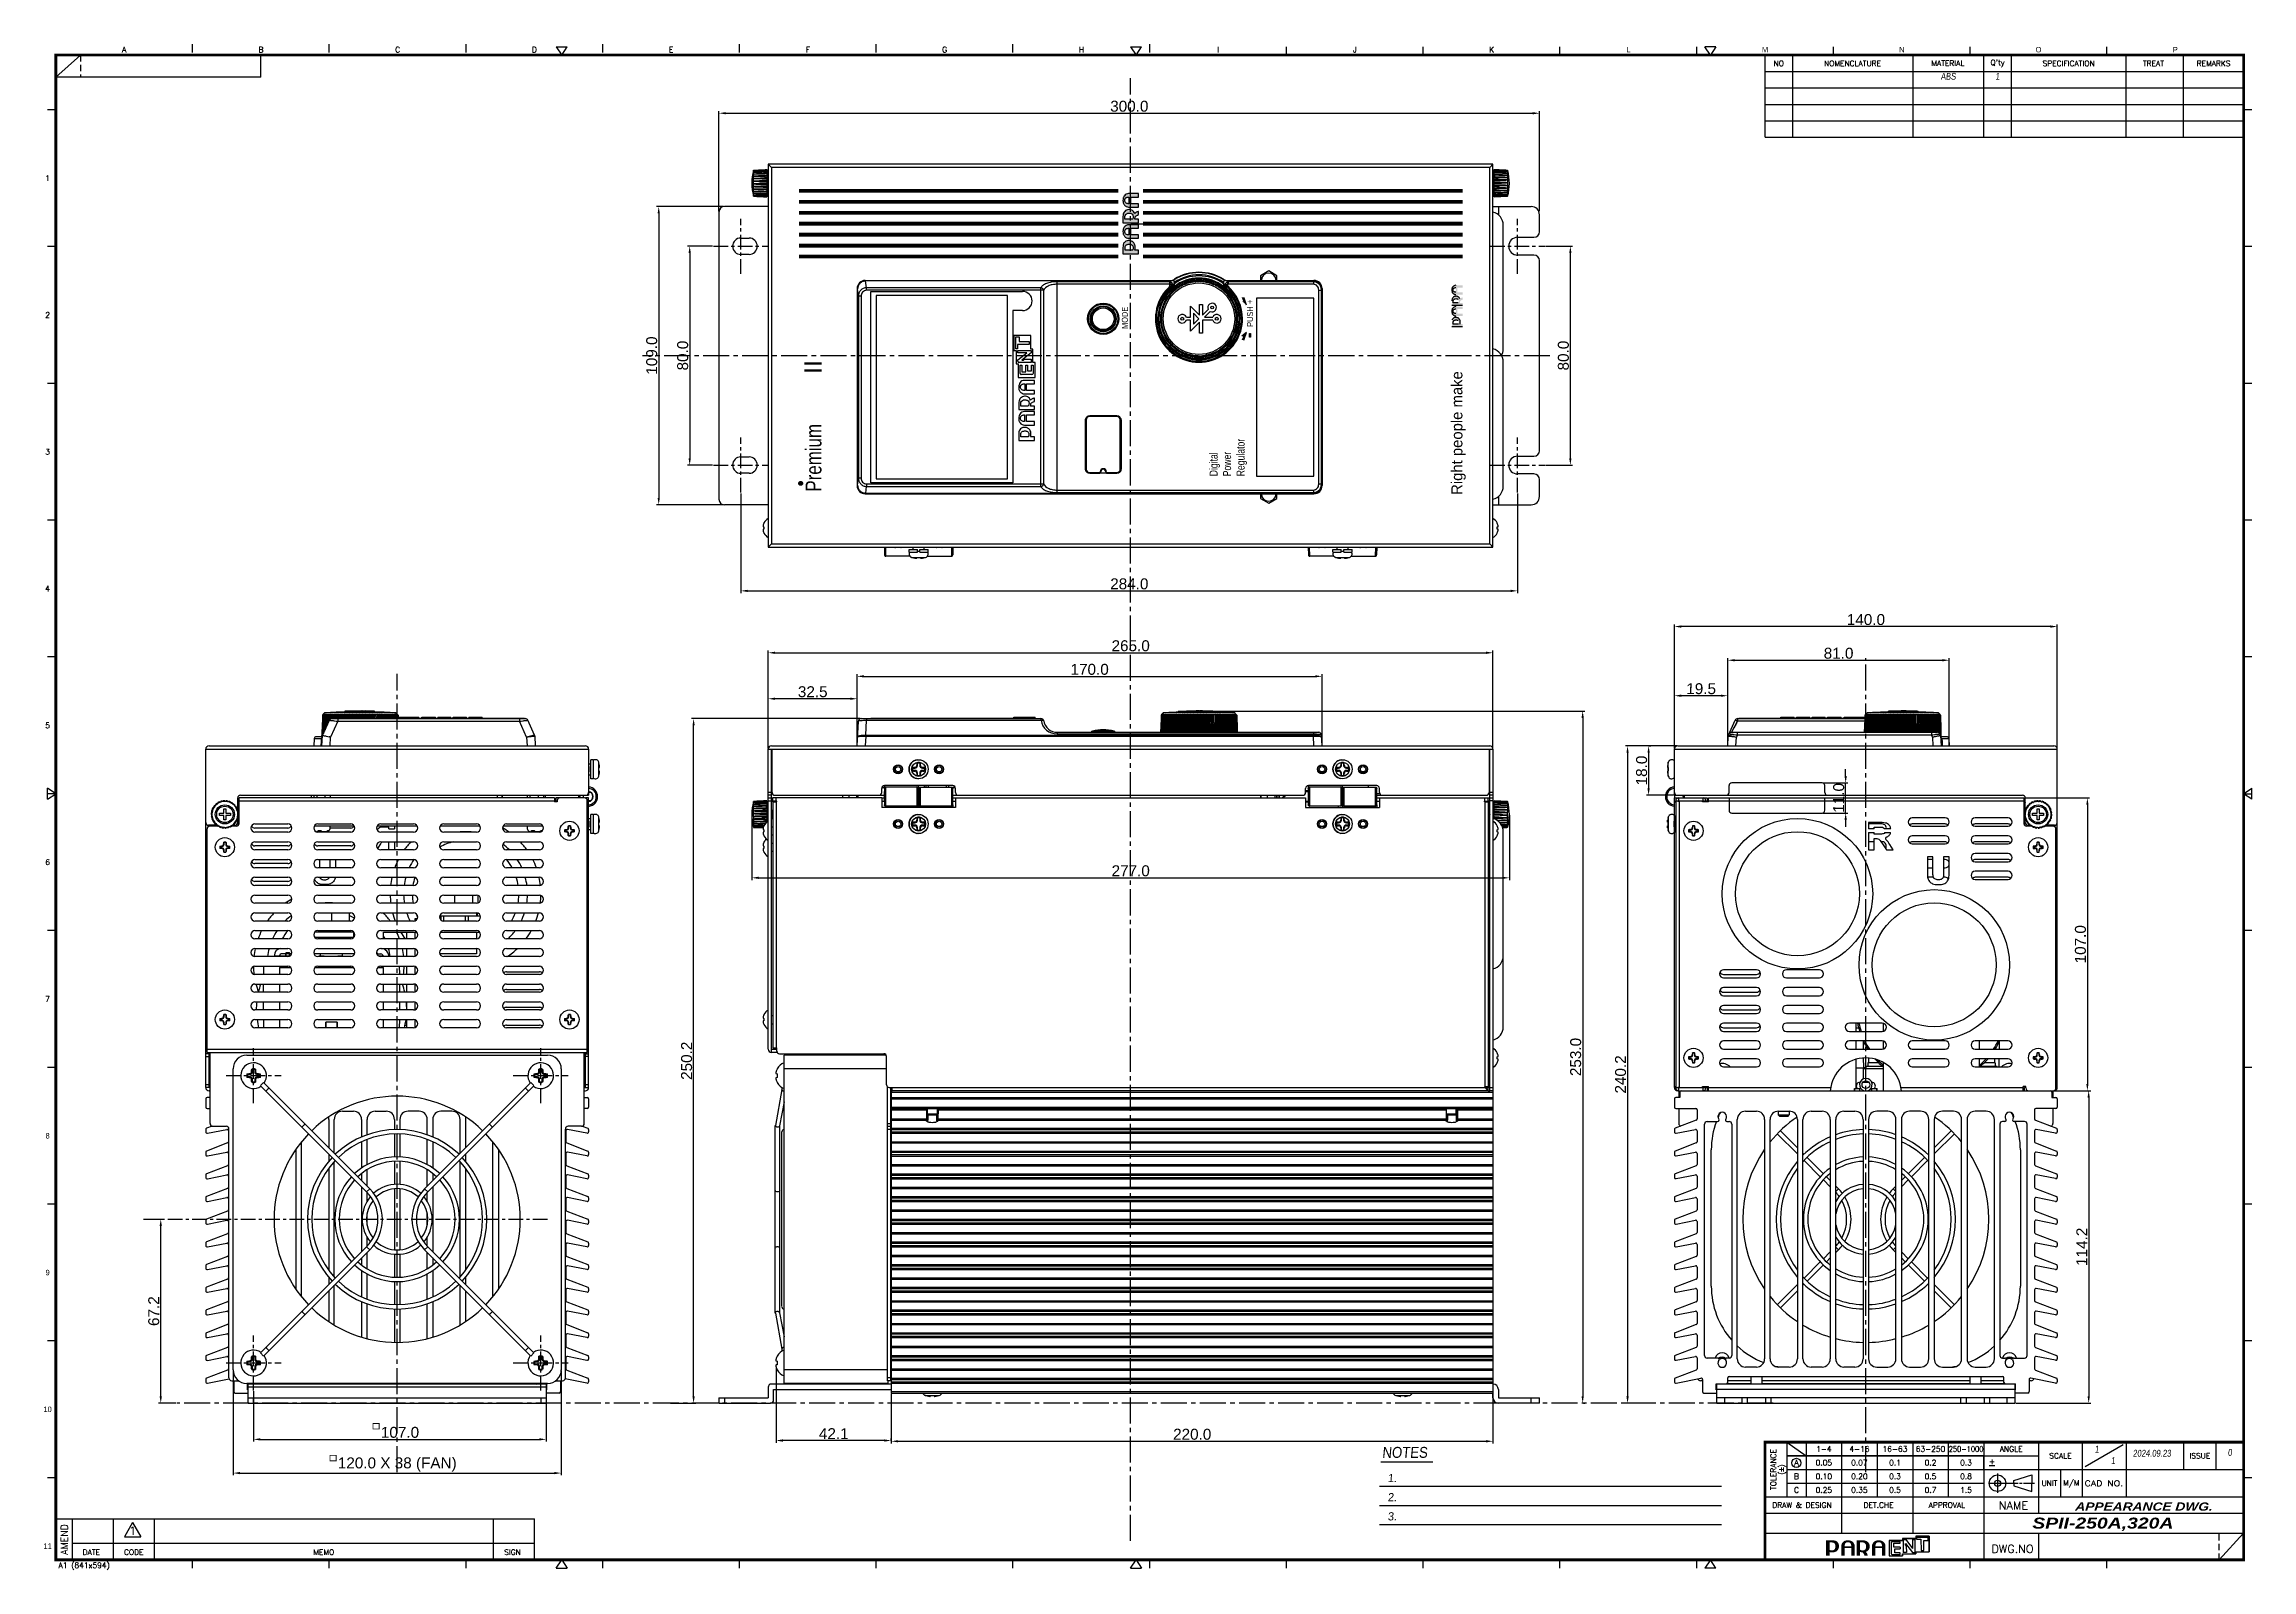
# Model space of a CAD drawing. Extents: x -425 to 6552, y -3049 to 3105.
# Drawn here: x 948 to 1756, y -1937 to -1379 of the extents above; entities that cross this region are included whole.
import ezdxf
from ezdxf.enums import TextEntityAlignment as Align

# ---------------------------------------------------------------- set-up
doc = ezdxf.new("R2010")
doc.units = 0
doc.header["$PDMODE"] = 3
doc.header["$PDSIZE"] = 1.5
for name, pattern in [('CENTER', [17.8, 10.75, -2.35, 2.35, -2.35]), ('CENTER2', [28.575, 19.05, -3.175, 3.175, -3.175]), ('HIDDEN', [3.525, 2.35, -1.175])]:
    doc.linetypes.add(name, pattern=pattern)
doc.layers.get('0').update_dxf_attribs({"linetype": 'CONTINUOUS'})
doc.layers.get('DEFPOINTS').update_dxf_attribs({"linetype": 'CONTINUOUS'})
for name, color, linetype in [('1', 252, 'HIDDEN'), ('2', 2, 'CONTINUOUS'), ('3', 112, 'CENTER'), ('CV', 6, 'CONTINUOUS'), ('DIM', 1, 'CONTINUOUS')]:
    doc.layers.add(name, color=color, linetype=linetype)
doc.styles.add('A', font='GOTHIC.TTF')
doc.styles.add('DIGIT', font='MAGNETOB.TTF', dxfattribs={"width": 0.8})
doc.styles.add('II', font='HMKBGR.ttf', dxfattribs={"oblique": 1})
doc.styles.add('MODE', font='arialbd.ttf', dxfattribs={"width": 0.8})
doc.styles.add('N', font='arialbi.ttf', dxfattribs={"width": 0.8, "oblique": 5})
doc.styles.add('OMI-1', font='arial.ttf', dxfattribs={"oblique": 1})
doc.styles.add('RIGHT', font='MAGNETOB.TTF', dxfattribs={"height": 1.8234})
doc.styles.add('SIM', font='simplex')
doc.styles.get("Standard").update_dxf_attribs({"font": 'gulim.ttc', "width": 0.8, "height": 2})
doc.dimstyles.new('1', dxfattribs={"dimtxt": 4, "dimasz": 2.5, "dimexe": 0.8, "dimexo": 0.3, "dimgap": 0.5, "dimtad": 1, "dimtoh": 1, "dimdec": 1, "dimzin": 0, "dimtxsty": 'OMI-1', "dimcen": 0, "dimclrd": 256, "dimclre": 256, "dimclrt": 256, "dimazin": 3, "dimtfac": 0.8, "dimtdec": 1, "dimtix": 1, "dimtmove": 0, "dimatfit": 3, "dimtolj": 1, "dimtzin": 0})

# ---------------------------------------------------------------- blocks, each defined once
blk = doc.blocks.new('*D6200')
at = {"layer": 'DEFPOINTS', "color": 0}
for p in [(1495.09, -1404.63), (1195.08, -1440.74), (1495.09, -1440.74)]:
    blk.add_point(p, dxfattribs=at)
at = {"layer": 'DIM'}
for p, q in [((1195.08, -1440.44), (1195.08, -1403.83)), ((1495.09, -1440.44), (1495.09, -1403.83)), ((1197.58, -1404.63), (1492.59, -1404.63))]:
    blk.add_line(p, q, dxfattribs=at)
for points in [[(1197.58, -1404.22), (1197.58, -1405.05), (1195.08, -1404.63)], [(1492.59, -1405.05), (1492.59, -1404.22), (1495.09, -1404.63)]]:
    blk.add_solid(points, dxfattribs=at)
at = {"layer": 'DIM', "insert": (1345.09, -1402.09), "char_height": 4, "attachment_point": 5, "style": 'OMI-1'}
blk.add_mtext('\\A1;300.0', dxfattribs=at)
blk = doc.blocks.new('*D6201')
at = {"layer": 'DEFPOINTS', "color": 0}
for p in [(1193.02, -1453.24), (1184.37, -1533.25), (1193.02, -1533.25)]:
    blk.add_point(p, dxfattribs=at)
at = {"layer": 'DIM'}
for p, q in [((1192.72, -1453.24), (1183.57, -1453.24)), ((1184.37, -1455.74), (1184.37, -1530.75)), ((1192.72, -1533.25), (1183.57, -1533.25))]:
    blk.add_line(p, q, dxfattribs=at)
for points in [[(1184.79, -1455.74), (1183.95, -1455.74), (1184.37, -1453.24)], [(1183.95, -1530.75), (1184.79, -1530.75), (1184.37, -1533.25)]]:
    blk.add_solid(points, dxfattribs=at)
at = {"layer": 'DIM', "insert": (1181.83, -1493.25), "char_height": 4, "attachment_point": 5, "rotation": 90, "style": 'OMI-1'}
blk.add_mtext('\\A1;80.0', dxfattribs=at)
blk = doc.blocks.new('*D6202')
at = {"layer": 'DEFPOINTS', "color": 0}
for p in [(1197.08, -1438.74), (1173.05, -1547.75), (1197.08, -1547.75)]:
    blk.add_point(p, dxfattribs=at)
at = {"layer": 'DIM'}
for p, q in [((1196.78, -1438.74), (1172.25, -1438.74)), ((1173.05, -1441.24), (1173.05, -1545.25)), ((1196.78, -1547.75), (1172.25, -1547.75))]:
    blk.add_line(p, q, dxfattribs=at)
for points in [[(1173.46, -1441.24), (1172.63, -1441.24), (1173.05, -1438.74)], [(1172.63, -1545.25), (1173.46, -1545.25), (1173.05, -1547.75)]]:
    blk.add_solid(points, dxfattribs=at)
at = {"layer": 'DIM', "insert": (1170.5, -1493.25), "char_height": 4, "attachment_point": 5, "rotation": 90, "style": 'OMI-1'}
blk.add_mtext('\\A1;109.0', dxfattribs=at)
blk = doc.blocks.new('*D6203')
at = {"layer": 'DEFPOINTS', "color": 0}
for p in [(1203.08, -1543.31), (1487.09, -1543.31), (1487.09, -1579.22)]:
    blk.add_point(p, dxfattribs=at)
at = {"layer": 'DIM'}
for p, q in [((1203.08, -1543.61), (1203.08, -1580.02)), ((1487.09, -1543.61), (1487.09, -1580.02)), ((1205.58, -1579.22), (1484.59, -1579.22))]:
    blk.add_line(p, q, dxfattribs=at)
for points in [[(1205.58, -1578.81), (1205.58, -1579.64), (1203.08, -1579.22)], [(1484.59, -1579.64), (1484.59, -1578.81), (1487.09, -1579.22)]]:
    blk.add_solid(points, dxfattribs=at)
at = {"layer": 'DIM', "insert": (1345.09, -1576.68), "char_height": 4, "attachment_point": 5, "style": 'OMI-1'}
blk.add_mtext('\\A1;284.0', dxfattribs=at)
blk = doc.blocks.new('*D6204')
at = {"layer": 'DEFPOINTS', "color": 0}
for p in [(1497.15, -1453.24), (1506.4, -1453.24), (1497.15, -1533.25)]:
    blk.add_point(p, dxfattribs=at)
at = {"layer": 'DIM'}
for p, q in [((1497.45, -1453.24), (1507.2, -1453.24)), ((1506.4, -1530.75), (1506.4, -1455.74)), ((1497.45, -1533.25), (1507.2, -1533.25))]:
    blk.add_line(p, q, dxfattribs=at)
for points in [[(1506.81, -1455.74), (1505.98, -1455.74), (1506.4, -1453.24)], [(1505.98, -1530.75), (1506.81, -1530.75), (1506.4, -1533.25)]]:
    blk.add_solid(points, dxfattribs=at)
at = {"layer": 'DIM', "insert": (1503.85, -1493.25), "char_height": 4, "attachment_point": 5, "rotation": 90, "style": 'OMI-1'}
blk.add_mtext('\\A1;80.0', dxfattribs=at)
blk = doc.blocks.new('*D6205')
at = {"layer": 'DEFPOINTS', "color": 0}
for p in [(1478.09, -1601.85), (1213.08, -1637.12), (1478.09, -1637.12)]:
    blk.add_point(p, dxfattribs=at)
at = {"layer": 'DIM'}
for p, q in [((1213.08, -1636.82), (1213.08, -1601.05)), ((1215.58, -1601.85), (1475.59, -1601.85)), ((1478.09, -1636.82), (1478.09, -1601.05))]:
    blk.add_line(p, q, dxfattribs=at)
for points in [[(1215.58, -1601.43), (1215.58, -1602.26), (1213.08, -1601.85)], [(1475.59, -1602.26), (1475.59, -1601.43), (1478.09, -1601.85)]]:
    blk.add_solid(points, dxfattribs=at)
at = {"layer": 'DIM', "insert": (1345.59, -1599.3), "char_height": 4, "attachment_point": 5, "style": 'OMI-1'}
blk.add_mtext('\\A1;265.0', dxfattribs=at)
blk = doc.blocks.new('*D6206')
at = {"layer": 'DEFPOINTS', "color": 0}
for p in [(1415.6, -1610.46), (1245.58, -1635.92), (1415.6, -1635.92)]:
    blk.add_point(p, dxfattribs=at)
at = {"layer": 'DIM'}
for p, q in [((1245.58, -1635.62), (1245.58, -1609.66)), ((1248.08, -1610.46), (1413.1, -1610.46)), ((1415.6, -1635.62), (1415.6, -1609.66))]:
    blk.add_line(p, q, dxfattribs=at)
for points in [[(1248.08, -1610.04), (1248.08, -1610.88), (1245.58, -1610.46)], [(1413.1, -1610.88), (1413.1, -1610.04), (1415.6, -1610.46)]]:
    blk.add_solid(points, dxfattribs=at)
at = {"layer": 'DIM', "insert": (1330.59, -1607.92), "char_height": 4, "attachment_point": 5, "style": 'OMI-1'}
blk.add_mtext('\\A1;170.0', dxfattribs=at)
blk = doc.blocks.new('*D6207')
at = {"layer": 'DEFPOINTS', "color": 0}
for p in [(1213.08, -1618.65), (1213.08, -1618.93), (1245.58, -1618.65)]:
    blk.add_point(p, dxfattribs=at)
at = {"layer": 'DIM'}
for p, q in [((1213.08, -1618.63), (1213.08, -1617.85)), ((1243.08, -1618.65), (1215.58, -1618.65)), ((1245.58, -1618.35), (1245.58, -1617.85))]:
    blk.add_line(p, q, dxfattribs=at)
for points in [[(1215.58, -1618.23), (1215.58, -1619.07), (1213.08, -1618.65)], [(1243.08, -1619.07), (1243.08, -1618.23), (1245.58, -1618.65)]]:
    blk.add_solid(points, dxfattribs=at)
at = {"layer": 'DIM', "insert": (1229.33, -1616.11), "char_height": 4, "attachment_point": 5, "style": 'OMI-1'}
blk.add_mtext('\\A1;32.5', dxfattribs=at)
blk = doc.blocks.new('*D6208')
at = {"layer": 'DEFPOINTS', "color": 0}
for p in [(1207.08, -1660.94), (1484.09, -1660.92), (1484.09, -1684.11)]:
    blk.add_point(p, dxfattribs=at)
at = {"layer": 'DIM'}
for p, q in [((1207.08, -1661.24), (1207.08, -1684.91)), ((1484.09, -1661.22), (1484.09, -1684.91)), ((1209.58, -1684.11), (1481.59, -1684.11))]:
    blk.add_line(p, q, dxfattribs=at)
for points in [[(1209.58, -1683.69), (1209.58, -1684.52), (1207.08, -1684.11)], [(1481.59, -1684.52), (1481.59, -1683.69), (1484.09, -1684.11)]]:
    blk.add_solid(points, dxfattribs=at)
at = {"layer": 'DIM', "insert": (1345.59, -1681.56), "char_height": 4, "attachment_point": 5, "style": 'OMI-1'}
blk.add_mtext('\\A1;277.0', dxfattribs=at)
blk = doc.blocks.new('*D6209')
at = {"layer": 'DEFPOINTS', "color": 0}
for p in [(1185.8, -1625.92), (1247.05, -1625.92), (1177.1, -1876.13)]:
    blk.add_point(p, dxfattribs=at)
at = {"layer": 'DIM'}
for p, q in [((1246.75, -1625.92), (1185, -1625.92)), ((1185.8, -1873.63), (1185.8, -1628.42)), ((1177.4, -1876.13), (1186.6, -1876.13))]:
    blk.add_line(p, q, dxfattribs=at)
for points in [[(1186.22, -1628.42), (1185.39, -1628.42), (1185.8, -1625.92)], [(1185.39, -1873.63), (1186.22, -1873.63), (1185.8, -1876.13)]]:
    blk.add_solid(points, dxfattribs=at)
at = {"layer": 'DIM', "insert": (1183.26, -1751.02), "char_height": 4, "attachment_point": 5, "rotation": 90, "style": 'OMI-1'}
blk.add_mtext('\\A1;250.2', dxfattribs=at)
blk = doc.blocks.new('*D6210')
at = {"layer": 'DEFPOINTS', "color": 0}
for p in [(1370.8, -1623.13), (1510.9, -1876.13), (1510.9, -1876.13)]:
    blk.add_point(p, dxfattribs=at)
at = {"layer": 'DIM'}
for p, q in [((1371.1, -1623.13), (1511.7, -1623.13)), ((1510.9, -1625.63), (1510.9, -1873.63)), ((1511.2, -1876.13), (1511.7, -1876.13))]:
    blk.add_line(p, q, dxfattribs=at)
for points in [[(1511.31, -1625.63), (1510.48, -1625.63), (1510.9, -1623.13)], [(1510.48, -1873.63), (1511.31, -1873.63), (1510.9, -1876.13)]]:
    blk.add_solid(points, dxfattribs=at)
at = {"layer": 'DIM', "insert": (1508.35, -1749.63), "char_height": 4, "attachment_point": 5, "rotation": 90, "style": 'OMI-1'}
blk.add_mtext('\\A1;253.0', dxfattribs=at)
blk = doc.blocks.new('*D6211')
at = {"layer": 'DEFPOINTS', "color": 0}
for p in [(1258.08, -1872.43), (1478.09, -1871.93), (1478.09, -1890.06)]:
    blk.add_point(p, dxfattribs=at)
at = {"layer": 'DIM'}
for p, q in [((1258.08, -1872.73), (1258.08, -1890.86)), ((1478.09, -1872.23), (1478.09, -1890.86)), ((1260.58, -1890.06), (1475.59, -1890.06))]:
    blk.add_line(p, q, dxfattribs=at)
for points in [[(1260.58, -1889.65), (1260.58, -1890.48), (1258.08, -1890.06)], [(1475.59, -1890.48), (1475.59, -1889.65), (1478.09, -1890.06)]]:
    blk.add_solid(points, dxfattribs=at)
at = {"layer": 'DIM', "insert": (1368.09, -1887.52), "char_height": 4, "attachment_point": 5, "style": 'OMI-1'}
blk.add_mtext('\\A1;220.0', dxfattribs=at)
blk = doc.blocks.new('*D6212')
at = {"layer": 'DEFPOINTS', "color": 0}
for p in [(1215.94, -1862.84), (1215.94, -1889.79), (1258.08, -1890.06)]:
    blk.add_point(p, dxfattribs=at)
at = {"layer": 'DIM'}
for p, q in [((1215.94, -1863.14), (1215.94, -1890.59)), ((1255.58, -1889.79), (1218.44, -1889.79)), ((1258.08, -1889.76), (1258.08, -1888.99))]:
    blk.add_line(p, q, dxfattribs=at)
for points in [[(1218.44, -1889.37), (1218.44, -1890.21), (1215.94, -1889.79)], [(1255.58, -1890.21), (1255.58, -1889.37), (1258.08, -1889.79)]]:
    blk.add_solid(points, dxfattribs=at)
at = {"layer": 'DIM', "insert": (1237.01, -1887.28), "char_height": 4, "attachment_point": 5, "style": 'OMI-1'}
blk.add_mtext('\\A1;42.1', dxfattribs=at)
blk = doc.blocks.new('*D6213')
at = {"layer": 'DEFPOINTS', "color": 0}
for p in [(1545.64, -1635.92), (1527.31, -1876.13), (1530.71, -1876.13)]:
    blk.add_point(p, dxfattribs=at)
at = {"layer": 'DIM'}
for p, q in [((1545.34, -1635.92), (1526.51, -1635.92)), ((1527.31, -1638.42), (1527.31, -1873.63)), ((1530.41, -1876.13), (1526.51, -1876.13))]:
    blk.add_line(p, q, dxfattribs=at)
for points in [[(1527.73, -1638.42), (1526.89, -1638.42), (1527.31, -1635.92)], [(1526.89, -1873.63), (1527.73, -1873.63), (1527.31, -1876.13)]]:
    blk.add_solid(points, dxfattribs=at)
at = {"layer": 'DIM', "insert": (1524.77, -1756.02), "char_height": 4, "attachment_point": 5, "rotation": 90, "style": 'OMI-1'}
blk.add_mtext('\\A1;240.2', dxfattribs=at)
blk = doc.blocks.new('*D6214')
at = {"layer": 'DEFPOINTS', "color": 0}
for p in [(1534.82, -1635.92), (1535, -1653.92), (1544.44, -1653.92)]:
    blk.add_point(p, dxfattribs=at)
at = {"layer": 'DIM'}
for p, q in [((1535, -1638.42), (1535, -1651.42)), ((1535.12, -1635.92), (1535.8, -1635.92)), ((1544.14, -1653.92), (1534.2, -1653.92))]:
    blk.add_line(p, q, dxfattribs=at)
for points in [[(1535.42, -1638.42), (1534.59, -1638.42), (1535, -1635.92)], [(1534.59, -1651.42), (1535.42, -1651.42), (1535, -1653.92)]]:
    blk.add_solid(points, dxfattribs=at)
at = {"layer": 'DIM', "insert": (1532.46, -1644.92), "char_height": 4, "attachment_point": 5, "rotation": 90, "style": 'OMI-1'}
blk.add_mtext('\\A1;18.0', dxfattribs=at)
blk = doc.blocks.new('*D6215')
at = {"layer": 'DEFPOINTS', "color": 0}
for p in [(1672.24, -1654.92), (1681.94, -1761.92), (1695.46, -1761.92)]:
    blk.add_point(p, dxfattribs=at)
at = {"layer": 'DIM'}
for p, q in [((1672.54, -1654.92), (1696.26, -1654.92)), ((1695.46, -1657.42), (1695.46, -1759.42)), ((1682.24, -1761.92), (1696.26, -1761.92))]:
    blk.add_line(p, q, dxfattribs=at)
for points in [[(1695.87, -1657.42), (1695.04, -1657.42), (1695.46, -1654.92)], [(1695.04, -1759.42), (1695.87, -1759.42), (1695.46, -1761.92)]]:
    blk.add_solid(points, dxfattribs=at)
at = {"layer": 'DIM', "insert": (1692.92, -1708.42), "char_height": 4, "attachment_point": 5, "rotation": 90, "style": 'OMI-1'}
blk.add_mtext('\\A1;107.0', dxfattribs=at)
blk = doc.blocks.new('*D6216')
at = {"layer": 'DEFPOINTS', "color": 0}
for p in [(1695.46, -1761.92), (1668.94, -1876.13), (1695.92, -1876.13)]:
    blk.add_point(p, dxfattribs=at)
at = {"layer": 'DIM'}
for p, q in [((1695.76, -1761.92), (1696.72, -1761.92)), ((1695.92, -1764.42), (1695.92, -1873.63)), ((1669.24, -1876.13), (1696.72, -1876.13))]:
    blk.add_line(p, q, dxfattribs=at)
for points in [[(1696.34, -1764.42), (1695.51, -1764.42), (1695.92, -1761.92)], [(1695.51, -1873.63), (1696.34, -1873.63), (1695.92, -1876.13)]]:
    blk.add_solid(points, dxfattribs=at)
at = {"layer": 'DIM', "insert": (1693.41, -1819.03), "char_height": 4, "attachment_point": 5, "rotation": 90, "style": 'OMI-1'}
blk.add_mtext('\\A1;114.2', dxfattribs=at)
blk = doc.blocks.new('*D6217')
at = {"layer": 'DEFPOINTS', "color": 0}
for p in [(1544.44, -1592.27), (1544.44, -1637.12), (1684.44, -1637.12)]:
    blk.add_point(p, dxfattribs=at)
at = {"layer": 'DIM'}
for p, q in [((1544.44, -1636.82), (1544.44, -1591.47)), ((1681.94, -1592.27), (1546.94, -1592.27)), ((1684.44, -1636.82), (1684.44, -1591.47))]:
    blk.add_line(p, q, dxfattribs=at)
for points in [[(1546.94, -1591.85), (1546.94, -1592.68), (1544.44, -1592.27)], [(1681.94, -1592.68), (1681.94, -1591.85), (1684.44, -1592.27)]]:
    blk.add_solid(points, dxfattribs=at)
at = {"layer": 'DIM', "insert": (1614.44, -1589.73), "char_height": 4, "attachment_point": 5, "style": 'OMI-1'}
blk.add_mtext('\\A1;140.0', dxfattribs=at)
blk = doc.blocks.new('*D6218')
at = {"layer": 'DEFPOINTS', "color": 0}
for p in [(1644.94, -1604.58), (1563.94, -1635.92), (1644.94, -1635.92)]:
    blk.add_point(p, dxfattribs=at)
at = {"layer": 'DIM'}
for p, q in [((1563.94, -1635.62), (1563.94, -1603.78)), ((1566.44, -1604.58), (1642.44, -1604.58)), ((1644.94, -1635.62), (1644.94, -1603.78))]:
    blk.add_line(p, q, dxfattribs=at)
for points in [[(1566.44, -1604.16), (1566.44, -1605), (1563.94, -1604.58)], [(1642.44, -1605), (1642.44, -1604.16), (1644.94, -1604.58)]]:
    blk.add_solid(points, dxfattribs=at)
at = {"layer": 'DIM', "insert": (1604.44, -1602.04), "char_height": 4, "attachment_point": 5, "style": 'OMI-1'}
blk.add_mtext('\\A1;81.0', dxfattribs=at)
blk = doc.blocks.new('*D6219')
at = {"layer": 'DEFPOINTS', "color": 0}
for p in [(1544.44, -1617.54), (1544.44, -1617.54), (1563.94, -1617.54)]:
    blk.add_point(p, dxfattribs=at)
at = {"layer": 'DIM'}
for p, q in [((1544.44, -1617.24), (1544.44, -1616.74)), ((1561.44, -1617.54), (1546.94, -1617.54)), ((1563.94, -1617.24), (1563.94, -1616.74))]:
    blk.add_line(p, q, dxfattribs=at)
for points in [[(1546.94, -1617.13), (1546.94, -1617.96), (1544.44, -1617.54)], [(1561.44, -1617.96), (1561.44, -1617.13), (1563.94, -1617.54)]]:
    blk.add_solid(points, dxfattribs=at)
at = {"layer": 'DIM', "insert": (1554.19, -1615), "char_height": 4, "attachment_point": 5, "style": 'OMI-1'}
blk.add_mtext('\\A1;19.5', dxfattribs=at)
blk = doc.blocks.new('*D6220')
at = {"layer": 'DEFPOINTS', "color": 0}
for p in [(984.63, -1808.92), (990.96, -1808.92), (996.96, -1876.13)]:
    blk.add_point(p, dxfattribs=at)
at = {"layer": 'DIM'}
for p, q in [((984.93, -1808.92), (991.76, -1808.92)), ((990.96, -1873.63), (990.96, -1811.42)), ((996.66, -1876.13), (990.16, -1876.13))]:
    blk.add_line(p, q, dxfattribs=at)
for points in [[(991.38, -1811.42), (990.54, -1811.42), (990.96, -1808.92)], [(990.54, -1873.63), (991.38, -1873.63), (990.96, -1876.13)]]:
    blk.add_solid(points, dxfattribs=at)
at = {"layer": 'DIM', "insert": (988.42, -1842.53), "char_height": 4, "attachment_point": 5, "rotation": 90, "style": 'OMI-1'}
blk.add_mtext('\\A1;67.2', dxfattribs=at)
blk = doc.blocks.new('*D6221')
at = {"layer": 'DEFPOINTS', "color": 0}
for p in [(1024.91, -1871.49), (1131.92, -1871.49), (1131.92, -1889.37)]:
    blk.add_point(p, dxfattribs=at)
at = {"layer": 'DIM'}
for p, q in [((1024.91, -1871.79), (1024.91, -1890.17)), ((1131.92, -1871.79), (1131.92, -1890.17)), ((1027.41, -1889.37), (1129.42, -1889.37))]:
    blk.add_line(p, q, dxfattribs=at)
for points in [[(1027.41, -1888.95), (1027.41, -1889.78), (1024.91, -1889.37)], [(1129.42, -1889.78), (1129.42, -1888.95), (1131.92, -1889.37)]]:
    blk.add_solid(points, dxfattribs=at)
at = {"layer": 'DIM', "insert": (1078.42, -1886.82), "char_height": 4, "attachment_point": 5, "style": 'OMI-1'}
blk.add_mtext('\\A1;107.0', dxfattribs=at)
blk = doc.blocks.new('*D6222')
at = {"layer": 'DEFPOINTS', "color": 0}
for p in [(1017.41, -1863.93), (1137.42, -1863.93), (1137.42, -1901.69)]:
    blk.add_point(p, dxfattribs=at)
at = {"layer": 'DIM'}
for p, q in [((1017.41, -1864.23), (1017.41, -1902.49)), ((1137.42, -1864.23), (1137.42, -1902.49)), ((1019.91, -1901.69), (1134.92, -1901.69))]:
    blk.add_line(p, q, dxfattribs=at)
for points in [[(1019.91, -1901.27), (1019.91, -1902.1), (1017.41, -1901.69)], [(1134.92, -1902.1), (1134.92, -1901.27), (1137.42, -1901.69)]]:
    blk.add_solid(points, dxfattribs=at)
at = {"layer": 'DIM', "insert": (1077.41, -1898.57), "char_height": 4, "attachment_point": 5, "style": 'OMI-1'}
blk.add_mtext('\\A1;\\A1;120.0 X 38 (FAN)', dxfattribs=at)
blk = doc.blocks.new('*D8624')
at = {"layer": 'DEFPOINTS', "color": 0}
for p in [(1598.44, -1649.42), (1607.06, -1649.42), (1598.44, -1660.42)]:
    blk.add_point(p, dxfattribs=at)
at = {"layer": 'DIM'}
for p, q in [((1607.06, -1646.92), (1607.06, -1644.42)), ((1598.74, -1649.42), (1607.86, -1649.42)), ((1607.06, -1660.42), (1607.06, -1649.42)), ((1598.74, -1660.42), (1607.86, -1660.42)), ((1607.06, -1662.92), (1607.06, -1665.42))]:
    blk.add_line(p, q, dxfattribs=at)
for points in [[(1606.65, -1646.92), (1607.48, -1646.92), (1607.06, -1649.42)], [(1607.48, -1662.92), (1606.65, -1662.92), (1607.06, -1660.42)]]:
    blk.add_solid(points, dxfattribs=at)
at = {"layer": 'DIM', "insert": (1604.52, -1654.92), "char_height": 4, "attachment_point": 5, "rotation": 90, "style": 'OMI-1'}
blk.add_mtext('\\A1;11.0', dxfattribs=at)

msp = doc.modelspace()

# ---------------------------------------------------------------- hatches: boundary and pattern name
h = msp.add_hatch(color=256)
h.dxf.hatch_style = 1
edge = h.paths.add_edge_path()
edge.add_line((1342.81, -1453.73), (1342.81, -1456.02))
edge.add_line((1342.81, -1456.02), (1348.51, -1456.02))
edge.add_line((1348.51, -1456.02), (1348.51, -1454.7))
edge.add_line((1348.51, -1454.7), (1347.13, -1454.7))
edge.add_spline(control_points=[(1347.13, -1454.7), (1347.18, -1454.55), (1347.27, -1454.26), (1347.29, -1453.79), (1347.28, -1453.33), (1347.17, -1452.73), (1346.93, -1452.14), (1346.51, -1451.69), (1346.12, -1451.44), (1345.68, -1451.28), (1345.07, -1451.15), (1344.29, -1451.22), (1343.58, -1451.58), (1343.16, -1452.04), (1343.02, -1452.32), (1342.97, -1452.46)], knot_values=[0, 0, 0, 0, 0.062535, 0.125054, 0.187596, 0.250122, 0.374685, 0.437246, 0.499851, 0.56254, 0.625224, 0.7499, 0.874547, 0.93728, 1, 1, 1, 1], degree=3, periodic=0)
edge.add_line((1342.97, -1452.46), (1342.9, -1452.68))
edge.add_spline(control_points=[(1342.9, -1452.68), (1342.81, -1453.02), (1342.81, -1453.38), (1342.81, -1453.73)], knot_values=[0, 0, 0, 0, 1, 1, 1, 1], degree=3, periodic=0)
edge = h.paths.add_edge_path()
edge.add_line((1348.51, -1449.1), (1345.69, -1449.1))
edge.add_line((1345.69, -1449.1), (1345.69, -1446.64))
edge.add_line((1345.69, -1446.64), (1348.51, -1446.64))
edge.add_line((1348.51, -1446.64), (1348.51, -1445.41))
edge.add_line((1348.51, -1445.41), (1344.87, -1445.41))
edge.add_spline(control_points=[(1344.87, -1445.41), (1344.57, -1445.41), (1343.96, -1445.56), (1343.38, -1446.06), (1343.05, -1446.57), (1342.84, -1447.13), (1342.81, -1447.59), (1342.81, -1447.89)], knot_values=[0, 0, 0, 0, 0.249122, 0.498686, 0.624123, 0.749569, 1, 1, 1, 1], degree=3, periodic=0)
edge.add_spline(control_points=[(1342.81, -1447.89), (1342.81, -1448.19), (1342.84, -1448.64), (1343.05, -1449.2), (1343.31, -1449.57), (1343.63, -1449.89), (1344.12, -1450.22), (1344.57, -1450.33), (1344.87, -1450.33)], knot_values=[0, 0, 0, 0, 0.250068, 0.375353, 0.500628, 0.625908, 0.751187, 1, 1, 1, 1], degree=3, periodic=0)
edge.add_line((1344.87, -1450.33), (1348.51, -1450.33))
edge.add_line((1348.51, -1450.33), (1348.51, -1449.1))
edge = h.paths.add_edge_path()
edge.add_line((1348.51, -1443.39), (1347.08, -1443.39))
edge.add_spline(control_points=[(1347.08, -1443.39), (1347.12, -1443.26), (1347.16, -1443.13), (1347.19, -1442.99)], knot_values=[0, 0, 0, 0, 1, 1, 1, 1], degree=3, periodic=0)
edge.add_spline(control_points=[(1347.19, -1442.99), (1347.21, -1442.82), (1347.23, -1442.66), (1347.25, -1442.49)], knot_values=[0, 0, 0, 0, 1, 1, 1, 1], degree=3, periodic=0)
edge.add_spline(control_points=[(1347.25, -1442.49), (1347.32, -1442.39), (1347.52, -1442.22), (1347.93, -1441.93), (1348.28, -1441.78), (1348.51, -1441.7)], knot_values=[0, 0, 0, 0, 0.250155, 0.500143, 1, 1, 1, 1], degree=3, periodic=0)
edge.add_line((1348.51, -1441.7), (1348.51, -1440.51))
edge.add_spline(control_points=[(1348.51, -1440.51), (1348.38, -1440.54), (1348.12, -1440.61), (1347.73, -1440.75), (1347.38, -1440.97), (1347.2, -1441.17), (1347.11, -1441.27)], knot_values=[0, 0, 0, 0, 0.249696, 0.500518, 0.749574, 1, 1, 1, 1], degree=3, periodic=0)
edge.add_spline(control_points=[(1347.11, -1441.27), (1347, -1441.03), (1346.8, -1440.67), (1346.43, -1440.28), (1345.98, -1439.98), (1345.32, -1439.8), (1344.5, -1439.87), (1343.75, -1440.19), (1343.17, -1440.78), (1342.88, -1441.54), (1342.81, -1442.08), (1342.81, -1442.35)], knot_values=[0, 0, 0, 0, 0.12507, 0.187732, 0.250413, 0.375201, 0.500167, 0.625127, 0.749834, 0.874853, 1, 1, 1, 1], degree=3, periodic=0)
edge.add_line((1342.81, -1442.35), (1342.81, -1444.64))
edge.add_line((1342.81, -1444.64), (1348.51, -1444.64))
edge.add_line((1348.51, -1444.64), (1348.51, -1443.39))
edge = h.paths.add_edge_path()
edge.add_line((1348.51, -1434.03), (1344.87, -1434.03))
edge.add_spline(control_points=[(1344.87, -1434.03), (1344.57, -1434.03), (1343.96, -1434.18), (1343.38, -1434.68), (1343.05, -1435.18), (1342.84, -1435.75), (1342.81, -1436.21), (1342.81, -1436.51)], knot_values=[0, 0, 0, 0, 0.249122, 0.498686, 0.624123, 0.749569, 1, 1, 1, 1], degree=3, periodic=0)
edge.add_spline(control_points=[(1342.81, -1436.51), (1342.81, -1436.8), (1342.84, -1437.26), (1343.05, -1437.82), (1343.31, -1438.19), (1343.63, -1438.5), (1344.12, -1438.83), (1344.57, -1438.95), (1344.87, -1438.95)], knot_values=[0, 0, 0, 0, 0.250068, 0.375353, 0.500628, 0.625908, 0.751187, 1, 1, 1, 1], degree=3, periodic=0)
edge.add_line((1344.87, -1438.95), (1348.51, -1438.95))
edge.add_line((1348.51, -1438.95), (1348.51, -1437.72))
edge.add_line((1348.51, -1437.72), (1345.69, -1437.72))
edge.add_line((1345.69, -1437.72), (1345.69, -1435.26))
edge.add_line((1345.69, -1435.26), (1348.51, -1435.26))
edge.add_line((1348.51, -1435.26), (1348.51, -1434.03))
edge = h.paths.add_edge_path(flags=16)
edge.add_line((1346.28, -1454.7), (1343.57, -1454.7))
edge.add_line((1343.57, -1454.7), (1343.57, -1453.77))
edge.add_spline(control_points=[(1343.57, -1453.77), (1343.57, -1453.63), (1343.6, -1453.35), (1343.74, -1453.02), (1343.93, -1452.8), (1344.17, -1452.64), (1344.51, -1452.54), (1344.94, -1452.51), (1345.36, -1452.51), (1345.78, -1452.58), (1346.04, -1452.71), (1346.15, -1452.8)], knot_values=[0, 0, 0, 0, 0.125005, 0.249795, 0.312414, 0.37503, 0.499952, 0.625106, 0.750322, 0.875384, 1, 1, 1, 1], degree=3, periodic=0)
edge.add_spline(control_points=[(1346.15, -1452.8), (1346.22, -1452.87), (1346.46, -1453.16), (1346.55, -1453.55), (1346.55, -1453.83)], knot_values=[0, 0, 0, 0, 0.252009, 1, 1, 1, 1], degree=3, periodic=0)
edge.add_spline(control_points=[(1346.55, -1453.83), (1346.55, -1454.06), (1346.52, -1454.39), (1346.34, -1454.64), (1346.28, -1454.7)], knot_values=[0, 0, 0, 0, 0.748436, 1, 1, 1, 1], degree=3, periodic=0)
edge = h.paths.add_edge_path(flags=16)
edge.add_spline(control_points=[(1344.96, -1449.1), (1344.77, -1449.1), (1344.41, -1449.06), (1343.69, -1448.85), (1343.41, -1448.03), (1343.53, -1447.42), (1343.7, -1447.09), (1343.9, -1446.89), (1344.15, -1446.78), (1344.5, -1446.68), (1344.77, -1446.64), (1344.96, -1446.64)], knot_values=[0, 0, 0, 0, 0.126109, 0.251741, 0.495985, 0.621635, 0.684745, 0.747725, 0.810804, 0.873941, 1, 1, 1, 1], degree=3, periodic=0)
edge.add_line((1344.96, -1446.64), (1344.96, -1449.1))
edge = h.paths.add_edge_path(flags=16)
edge.add_line((1346.27, -1443.39), (1343.53, -1443.39))
edge.add_line((1343.53, -1443.39), (1343.53, -1442.39))
edge.add_spline(control_points=[(1343.53, -1442.39), (1343.53, -1442.11), (1343.75, -1441.7), (1344.18, -1441.34), (1344.71, -1441.11), (1345.3, -1441.11), (1345.85, -1441.24), (1346.11, -1441.38), (1346.2, -1441.48)], knot_values=[0, 0, 0, 0, 0.247311, 0.373126, 0.49884, 0.7492, 0.875033, 1, 1, 1, 1], degree=3, periodic=0)
edge.add_spline(control_points=[(1346.2, -1441.48), (1346.43, -1441.73), (1346.63, -1442.27), (1346.52, -1442.94), (1346.39, -1443.27), (1346.27, -1443.39)], knot_values=[0, 0, 0, 0, 0.496741, 0.749106, 1, 1, 1, 1], degree=3, periodic=0)
edge = h.paths.add_edge_path(flags=16)
edge.add_spline(control_points=[(1344.98, -1437.72), (1344.79, -1437.72), (1344.43, -1437.67), (1343.88, -1437.52), (1343.54, -1437.04), (1343.46, -1436.58), (1343.49, -1436.21), (1343.57, -1435.94), (1343.7, -1435.7), (1343.9, -1435.5), (1344.16, -1435.39), (1344.52, -1435.29), (1344.79, -1435.26), (1344.98, -1435.26)], knot_values=[0, 0, 0, 0, 0.125238, 0.250018, 0.373965, 0.498758, 0.561449, 0.624127, 0.686803, 0.749398, 0.812094, 0.874803, 1, 1, 1, 1], degree=3, periodic=0)
edge.add_line((1344.98, -1435.26), (1344.98, -1437.72))
h = msp.add_hatch(color=256)
h.dxf.hatch_style = 1
edge = h.paths.add_edge_path()
edge.add_line((1463.06, -1481.03), (1463.06, -1482.6))
edge.add_line((1463.06, -1482.6), (1466.97, -1482.6))
edge.add_line((1466.97, -1482.6), (1466.97, -1481.69))
edge.add_line((1466.97, -1481.69), (1466.02, -1481.69))
edge.add_spline(control_points=[(1466.02, -1481.69), (1466.05, -1481.59), (1466.12, -1481.39), (1466.13, -1481.07), (1466.12, -1480.76), (1466.05, -1480.34), (1465.88, -1479.94), (1465.59, -1479.63), (1465.32, -1479.46), (1465.03, -1479.35), (1464.61, -1479.26), (1464.07, -1479.31), (1463.59, -1479.56), (1463.3, -1479.87), (1463.2, -1480.06), (1463.17, -1480.16)], knot_values=[0, 0, 0, 0, 0.062535, 0.125054, 0.187596, 0.250122, 0.374685, 0.437246, 0.499851, 0.56254, 0.625224, 0.7499, 0.874547, 0.93728, 1, 1, 1, 1], degree=3, periodic=0)
edge.add_line((1463.17, -1480.16), (1463.12, -1480.31))
edge.add_spline(control_points=[(1463.12, -1480.31), (1463.06, -1480.54), (1463.06, -1480.79), (1463.06, -1481.03)], knot_values=[0, 0, 0, 0, 1, 1, 1, 1], degree=3, periodic=0)
edge = h.paths.add_edge_path()
edge.add_line((1466.97, -1477.86), (1465.03, -1477.86))
edge.add_line((1465.03, -1477.86), (1465.03, -1476.17))
edge.add_line((1465.03, -1476.17), (1466.97, -1476.17))
edge.add_line((1466.97, -1476.17), (1466.97, -1475.33))
edge.add_line((1466.97, -1475.33), (1464.47, -1475.33))
edge.add_spline(control_points=[(1464.47, -1475.33), (1464.26, -1475.33), (1463.85, -1475.44), (1463.45, -1475.78), (1463.22, -1476.12), (1463.08, -1476.51), (1463.06, -1476.82), (1463.06, -1477.03)], knot_values=[0, 0, 0, 0, 0.249122, 0.498686, 0.624123, 0.749569, 1, 1, 1, 1], degree=3, periodic=0)
edge.add_spline(control_points=[(1463.06, -1477.03), (1463.06, -1477.23), (1463.08, -1477.54), (1463.22, -1477.93), (1463.4, -1478.18), (1463.62, -1478.4), (1463.96, -1478.62), (1464.27, -1478.7), (1464.47, -1478.7)], knot_values=[0, 0, 0, 0, 0.250068, 0.375353, 0.500628, 0.625908, 0.751187, 1, 1, 1, 1], degree=3, periodic=0)
edge.add_line((1464.47, -1478.7), (1466.97, -1478.7))
edge.add_line((1466.97, -1478.7), (1466.97, -1477.86))
edge = h.paths.add_edge_path()
edge.add_line((1466.97, -1473.95), (1465.99, -1473.95))
edge.add_spline(control_points=[(1465.99, -1473.95), (1466.02, -1473.86), (1466.04, -1473.76), (1466.06, -1473.67)], knot_values=[0, 0, 0, 0, 1, 1, 1, 1], degree=3, periodic=0)
edge.add_spline(control_points=[(1466.06, -1473.67), (1466.07, -1473.56), (1466.09, -1473.44), (1466.1, -1473.33)], knot_values=[0, 0, 0, 0, 1, 1, 1, 1], degree=3, periodic=0)
edge.add_spline(control_points=[(1466.1, -1473.33), (1466.15, -1473.26), (1466.28, -1473.14), (1466.57, -1472.95), (1466.8, -1472.84), (1466.97, -1472.79)], knot_values=[0, 0, 0, 0, 0.250155, 0.500143, 1, 1, 1, 1], degree=3, periodic=0)
edge.add_line((1466.97, -1472.79), (1466.97, -1471.97))
edge.add_spline(control_points=[(1466.97, -1471.97), (1466.88, -1471.99), (1466.7, -1472.04), (1466.43, -1472.14), (1466.19, -1472.29), (1466.07, -1472.43), (1466, -1472.49)], knot_values=[0, 0, 0, 0, 0.249696, 0.500518, 0.749574, 1, 1, 1, 1], degree=3, periodic=0)
edge.add_spline(control_points=[(1466, -1472.49), (1465.93, -1472.33), (1465.8, -1472.08), (1465.54, -1471.81), (1465.23, -1471.61), (1464.78, -1471.49), (1464.22, -1471.54), (1463.7, -1471.75), (1463.31, -1472.16), (1463.1, -1472.68), (1463.06, -1473.05), (1463.06, -1473.23)], knot_values=[0, 0, 0, 0, 0.12507, 0.187732, 0.250413, 0.375201, 0.500167, 0.625127, 0.749834, 0.874853, 1, 1, 1, 1], degree=3, periodic=0)
edge.add_line((1463.06, -1473.23), (1463.06, -1474.8))
edge.add_line((1463.06, -1474.8), (1466.97, -1474.8))
edge.add_line((1466.97, -1474.8), (1466.97, -1473.95))
edge = h.paths.add_edge_path()
edge.add_line((1466.97, -1467.53), (1464.47, -1467.53))
edge.add_spline(control_points=[(1464.47, -1467.53), (1464.26, -1467.53), (1463.85, -1467.64), (1463.45, -1467.98), (1463.22, -1468.32), (1463.08, -1468.71), (1463.06, -1469.02), (1463.06, -1469.23)], knot_values=[0, 0, 0, 0, 0.249122, 0.498686, 0.624123, 0.749569, 1, 1, 1, 1], degree=3, periodic=0)
edge.add_spline(control_points=[(1463.06, -1469.23), (1463.06, -1469.43), (1463.08, -1469.74), (1463.22, -1470.13), (1463.4, -1470.38), (1463.62, -1470.6), (1463.96, -1470.82), (1464.27, -1470.9), (1464.47, -1470.9)], knot_values=[0, 0, 0, 0, 0.250068, 0.375353, 0.500628, 0.625908, 0.751187, 1, 1, 1, 1], degree=3, periodic=0)
edge.add_line((1464.47, -1470.9), (1466.97, -1470.9))
edge.add_line((1466.97, -1470.9), (1466.97, -1470.06))
edge.add_line((1466.97, -1470.06), (1465.03, -1470.06))
edge.add_line((1465.03, -1470.06), (1465.03, -1468.37))
edge.add_line((1465.03, -1468.37), (1466.97, -1468.37))
edge.add_line((1466.97, -1468.37), (1466.97, -1467.53))
edge = h.paths.add_edge_path(flags=16)
edge.add_line((1465.44, -1481.69), (1463.58, -1481.69))
edge.add_line((1463.58, -1481.69), (1463.58, -1481.06))
edge.add_spline(control_points=[(1463.58, -1481.06), (1463.58, -1480.96), (1463.6, -1480.77), (1463.7, -1480.54), (1463.83, -1480.39), (1463.99, -1480.29), (1464.23, -1480.21), (1464.52, -1480.19), (1464.81, -1480.19), (1465.1, -1480.24), (1465.27, -1480.33), (1465.35, -1480.4)], knot_values=[0, 0, 0, 0, 0.125005, 0.249795, 0.312414, 0.37503, 0.499952, 0.625106, 0.750322, 0.875384, 1, 1, 1, 1], degree=3, periodic=0)
edge.add_spline(control_points=[(1465.35, -1480.4), (1465.4, -1480.44), (1465.56, -1480.64), (1465.62, -1480.91), (1465.62, -1481.1)], knot_values=[0, 0, 0, 0, 0.252009, 1, 1, 1, 1], degree=3, periodic=0)
edge.add_spline(control_points=[(1465.62, -1481.1), (1465.62, -1481.26), (1465.6, -1481.48), (1465.48, -1481.66), (1465.44, -1481.69)], knot_values=[0, 0, 0, 0, 0.748436, 1, 1, 1, 1], degree=3, periodic=0)
edge = h.paths.add_edge_path(flags=16)
edge.add_spline(control_points=[(1464.53, -1477.86), (1464.4, -1477.86), (1464.16, -1477.83), (1463.66, -1477.68), (1463.47, -1477.13), (1463.55, -1476.7), (1463.67, -1476.48), (1463.8, -1476.34), (1463.98, -1476.27), (1464.22, -1476.2), (1464.4, -1476.17), (1464.53, -1476.17)], knot_values=[0, 0, 0, 0, 0.126109, 0.251741, 0.495985, 0.621635, 0.684745, 0.747725, 0.810804, 0.873941, 1, 1, 1, 1], degree=3, periodic=0)
edge.add_line((1464.53, -1476.17), (1464.53, -1477.86))
edge = h.paths.add_edge_path(flags=16)
edge.add_line((1465.43, -1473.95), (1463.55, -1473.95))
edge.add_line((1463.55, -1473.95), (1463.55, -1473.26))
edge.add_spline(control_points=[(1463.55, -1473.26), (1463.55, -1473.07), (1463.7, -1472.78), (1464, -1472.54), (1464.36, -1472.38), (1464.76, -1472.39), (1465.14, -1472.47), (1465.32, -1472.57), (1465.38, -1472.64)], knot_values=[0, 0, 0, 0, 0.247311, 0.373126, 0.49884, 0.7492, 0.875033, 1, 1, 1, 1], degree=3, periodic=0)
edge.add_spline(control_points=[(1465.38, -1472.64), (1465.54, -1472.81), (1465.67, -1473.18), (1465.6, -1473.64), (1465.51, -1473.87), (1465.43, -1473.95)], knot_values=[0, 0, 0, 0, 0.496741, 0.749106, 1, 1, 1, 1], degree=3, periodic=0)
edge = h.paths.add_edge_path(flags=16)
edge.add_spline(control_points=[(1464.55, -1470.06), (1464.42, -1470.06), (1464.17, -1470.03), (1463.79, -1469.93), (1463.56, -1469.6), (1463.51, -1469.28), (1463.53, -1469.03), (1463.58, -1468.84), (1463.67, -1468.67), (1463.81, -1468.54), (1463.99, -1468.46), (1464.23, -1468.4), (1464.42, -1468.37), (1464.55, -1468.37)], knot_values=[0, 0, 0, 0, 0.125238, 0.250018, 0.373965, 0.498758, 0.561449, 0.624127, 0.686803, 0.749398, 0.812094, 0.874803, 1, 1, 1, 1], degree=3, periodic=0)
edge.add_line((1464.55, -1468.37), (1464.55, -1470.06))
h = msp.add_hatch(color=256)
h.dxf.hatch_style = 1
h.paths.add_polyline_path([(1386.94, -1471.95), (1386.17, -1471.95, -0.016662), (1386.77, -1473.35), (1386.32, -1473.35), (1388.01, -1474.75, 0.031781), (1386.94, -1471.95)], is_closed=False)
h = msp.add_hatch(color=256)
h.dxf.hatch_style = 1
h.paths.add_polyline_path([(1386.94, -1487.55, 0.031781), (1388.01, -1484.75), (1386.32, -1486.15), (1386.77, -1486.15, -0.016662), (1386.17, -1487.55), (1386.94, -1487.55)], is_closed=False)
h = msp.add_hatch(color=256)
h.dxf.hatch_style = 1
edge = h.paths.add_edge_path()
edge.add_ellipse((1224.95, -1539.93), major_axis=(-0.984, 0), ratio=0.885839, start_angle=0, end_angle=360)
h = msp.add_hatch(color=256)
edge = h.paths.add_edge_path()
edge.add_spline(control_points=[(1603.01, -1929.57), (1602.8, -1929.81), (1602.49, -1929.97), (1602.01, -1929.97), (1601.89, -1929.97), (1601.73, -1929.96), (1601.53, -1929.91), (1601.32, -1929.87), (1601.21, -1929.76), (1601.16, -1929.71), (1601.16, -1929.63), (1601.16, -1927.18), (1601.16, -1927.04), (1601.29, -1927.04), (1602.06, -1927.04), (1602.06, -1927.04), (1602.51, -1927.04), (1602.8, -1927.16), (1603.01, -1927.4), (1603.23, -1927.65), (1603.3, -1928.07), (1603.3, -1928.44), (1603.3, -1928.82), (1603.23, -1929.33), (1603.01, -1929.57)], knot_values=[0, 0, 0, 0, 1, 1, 1, 2, 2, 2, 3, 3, 3, 4, 4, 4, 5, 5, 5, 6, 6, 6, 7, 7, 7, 8, 8, 8, 8], degree=3, periodic=0)
edge = h.paths.add_edge_path(flags=16)
edge.add_spline(control_points=[(1602.1, -1926.27), (1602.1, -1926.27), (1600.03, -1926.27), (1600.03, -1926.27), (1600.03, -1926.27), (1599.83, -1926.27), (1599.83, -1926.27), (1599.83, -1926.27), (1599.83, -1931.93), (1599.83, -1931.93), (1599.83, -1931.93), (1601.16, -1931.93), (1601.16, -1931.93), (1601.16, -1931.93), (1601.16, -1930.75), (1601.16, -1930.56), (1601.29, -1930.6), (1601.46, -1930.69), (1602.06, -1930.71), (1602.7, -1930.73), (1603.63, -1930.52), (1604.03, -1930.03), (1604.43, -1929.54), (1604.63, -1929.01), (1604.63, -1928.45), (1604.63, -1927.79), (1604.4, -1927.23), (1603.96, -1926.79), (1603.51, -1926.34), (1602.89, -1926.27), (1602.1, -1926.27)], knot_values=[0, 0, 0, 0, 1, 1, 1, 2, 2, 2, 3, 3, 3, 4, 4, 4, 5, 5, 5, 6, 6, 6, 7, 7, 7, 8, 8, 8, 9, 9, 9, 10, 10, 10, 10], degree=3, periodic=0)
h = msp.add_hatch(color=256)
edge = h.paths.add_edge_path()
edge.add_spline(control_points=[(1609.1, -1928.41), (1608.96, -1928.41), (1606.7, -1928.41), (1606.69, -1928.41), (1606.69, -1928.41), (1606.69, -1928.39), (1606.69, -1928.39), (1606.69, -1928.08), (1606.78, -1927.55), (1606.97, -1927.33), (1607.14, -1927.13), (1607.46, -1926.95), (1607.88, -1926.95), (1608.29, -1926.95), (1608.58, -1927.08), (1608.78, -1927.29), (1608.99, -1927.49), (1609.1, -1928.08), (1609.1, -1928.39), (1609.1, -1928.39), (1609.1, -1928.41), (1609.1, -1928.41)], knot_values=[0, 0, 0, 0, 1, 1, 1, 2, 2, 2, 3, 3, 3, 4, 4, 4, 5, 5, 5, 6, 6, 6, 7, 7, 7, 7], degree=3, periodic=0)
edge = h.paths.add_edge_path(flags=16)
edge.add_spline(control_points=[(1607.88, -1926.27), (1606.98, -1926.27), (1606.41, -1926.5), (1606.02, -1926.96), (1605.65, -1927.4), (1605.46, -1927.78), (1605.46, -1928.31), (1605.46, -1928.31), (1605.46, -1931.93), (1605.46, -1931.93), (1605.46, -1931.93), (1606.69, -1931.93), (1606.69, -1931.93), (1606.69, -1931.93), (1606.69, -1930.23), (1606.69, -1929.13), (1606.7, -1929.13), (1608.96, -1929.13), (1609.1, -1929.13), (1609.1, -1929.28), (1609.1, -1931.93), (1609.1, -1931.93), (1609.1, -1931.93), (1610.34, -1931.93), (1610.34, -1931.93), (1610.34, -1931.93), (1610.34, -1928.31), (1610.34, -1928.31), (1610.34, -1927.78), (1610.15, -1927.4), (1609.77, -1926.96), (1609.38, -1926.5), (1608.77, -1926.27), (1607.88, -1926.27)], knot_values=[0, 0, 0, 0, 1, 1, 1, 2, 2, 2, 3, 3, 3, 4, 4, 4, 5, 5, 5, 6, 6, 6, 7, 7, 7, 8, 8, 8, 9, 9, 9, 10, 10, 10, 11, 11, 11, 11], degree=3, periodic=0)
h = msp.add_hatch(color=256)
edge = h.paths.add_edge_path()
edge.add_spline(control_points=[(1614.21, -1929.63), (1613.95, -1929.87), (1613.63, -1929.99), (1613.19, -1929.99), (1613.07, -1929.99), (1612.92, -1929.97), (1612.77, -1929.92), (1612.63, -1929.87), (1612.37, -1929.73), (1612.33, -1929.69), (1612.33, -1929.61), (1612.33, -1927.14), (1612.33, -1927), (1612.46, -1927), (1613.31, -1927), (1613.31, -1927), (1613.71, -1927), (1613.94, -1927.2), (1614.18, -1927.45), (1614.43, -1927.71), (1614.55, -1928.12), (1614.55, -1928.47), (1614.55, -1928.85), (1614.47, -1929.39), (1614.21, -1929.63)], knot_values=[0, 0, 0, 0, 1, 1, 1, 2, 2, 2, 3, 3, 3, 4, 4, 4, 5, 5, 5, 6, 6, 6, 7, 7, 7, 8, 8, 8, 8], degree=3, periodic=0)
edge = h.paths.add_edge_path(flags=16)
edge.add_spline(control_points=[(1613.35, -1926.27), (1613.35, -1926.27), (1611.28, -1926.27), (1611.28, -1926.27), (1611.28, -1926.27), (1611.08, -1926.27), (1611.08, -1926.27), (1611.08, -1926.27), (1611.08, -1931.93), (1611.08, -1931.93), (1611.08, -1931.93), (1612.33, -1931.93), (1612.33, -1931.93), (1612.33, -1931.93), (1612.33, -1930.7), (1612.33, -1930.51), (1612.47, -1930.56), (1612.6, -1930.59), (1612.72, -1930.61), (1612.72, -1930.61), (1613.11, -1930.67), (1613.21, -1930.68), (1613.42, -1930.82), (1613.58, -1931.1), (1613.71, -1931.29), (1613.84, -1931.49), (1613.99, -1931.93), (1613.99, -1931.93), (1613.99, -1931.93), (1615.18, -1931.93), (1615.18, -1931.93), (1615.18, -1931.93), (1615.02, -1931.26), (1614.85, -1931), (1614.75, -1930.84), (1614.61, -1930.69), (1614.43, -1930.53), (1614.8, -1930.37), (1615.15, -1930.15), (1615.39, -1929.86), (1615.71, -1929.47), (1615.84, -1929.01), (1615.84, -1928.48), (1615.84, -1927.77), (1615.65, -1927.35), (1615.19, -1926.92), (1614.73, -1926.49), (1614.12, -1926.27), (1613.35, -1926.27)], knot_values=[0, 0, 0, 0, 1, 1, 1, 2, 2, 2, 3, 3, 3, 4, 4, 4, 5, 5, 5, 6, 6, 6, 7, 7, 7, 8, 8, 8, 9, 9, 9, 10, 10, 10, 11, 11, 11, 12, 12, 12, 13, 13, 13, 14, 14, 14, 15, 15, 15, 16, 16, 16, 16], degree=3, periodic=0)
h = msp.add_hatch(color=256)
edge = h.paths.add_edge_path()
edge.add_spline(control_points=[(1620.35, -1928.41), (1620.21, -1928.41), (1617.95, -1928.41), (1617.94, -1928.41), (1617.94, -1928.41), (1617.94, -1928.39), (1617.94, -1928.39), (1617.94, -1928.08), (1618.03, -1927.55), (1618.22, -1927.33), (1618.39, -1927.13), (1618.71, -1926.95), (1619.13, -1926.95), (1619.54, -1926.95), (1619.83, -1927.08), (1620.03, -1927.29), (1620.24, -1927.49), (1620.35, -1928.08), (1620.35, -1928.39), (1620.35, -1928.39), (1620.35, -1928.41), (1620.35, -1928.41)], knot_values=[0, 0, 0, 0, 1, 1, 1, 2, 2, 2, 3, 3, 3, 4, 4, 4, 5, 5, 5, 6, 6, 6, 7, 7, 7, 7], degree=3, periodic=0)
edge = h.paths.add_edge_path(flags=16)
edge.add_spline(control_points=[(1619.13, -1926.27), (1618.23, -1926.27), (1617.66, -1926.5), (1617.27, -1926.96), (1616.9, -1927.4), (1616.71, -1927.78), (1616.71, -1928.31), (1616.71, -1928.31), (1616.71, -1931.93), (1616.71, -1931.93), (1616.71, -1931.93), (1617.94, -1931.93), (1617.94, -1931.93), (1617.94, -1931.93), (1617.94, -1930.23), (1617.94, -1929.13), (1617.95, -1929.13), (1620.21, -1929.13), (1620.35, -1929.13), (1620.35, -1929.28), (1620.35, -1931.93), (1620.35, -1931.93), (1620.35, -1931.93), (1621.59, -1931.93), (1621.59, -1931.93), (1621.59, -1931.93), (1621.59, -1928.31), (1621.59, -1928.31), (1621.59, -1927.78), (1621.4, -1927.4), (1621.02, -1926.96), (1620.63, -1926.5), (1620.02, -1926.27), (1619.13, -1926.27)], knot_values=[0, 0, 0, 0, 1, 1, 1, 2, 2, 2, 3, 3, 3, 4, 4, 4, 5, 5, 5, 6, 6, 6, 7, 7, 7, 8, 8, 8, 9, 9, 9, 10, 10, 10, 11, 11, 11, 11], degree=3, periodic=0)

# ---------------------------------------------------------------- linework, layer by layer
for p, q in [((1002.59, -1382.39), (1002.59, -1379.39)), ((1052.59, -1382.39), (1052.59, -1379.39)), ((1102.59, -1382.39), (1102.59, -1379.39)), ((1135.59, -1380.39), (1139.59, -1380.39)), ((1135.59, -1380.39), (1137.59, -1383.39)), ((1137.59, -1383.39), (1139.59, -1380.39)), ((1152.59, -1382.39), (1152.59, -1379.39)), ((1202.59, -1382.39), (1202.59, -1379.39)), ((1252.59, -1382.39), (1252.59, -1379.39)), ((1302.59, -1382.39), (1302.59, -1379.39)), ((1345.59, -1380.39), (1347.59, -1383.39)), ((1345.59, -1380.39), (1349.59, -1380.39)), ((1347.59, -1383.39), (1349.59, -1380.39)), ((1352.59, -1382.39), (1352.59, -1379.39)), ((1402.59, -1383.39), (1402.59, -1380.39)), ((1452.59, -1383.39), (1452.59, -1380.39)), ((1502.59, -1383.39), (1502.59, -1380.39)), ((1552.59, -1383.39), (1552.59, -1380.39)), ((1557.59, -1383.39), (1555.59, -1380.39)), ((1559.59, -1380.39), (1555.59, -1380.39)), ((1559.59, -1380.39), (1557.59, -1383.39)), ((1602.59, -1383.39), (1602.59, -1380.39)), ((1652.59, -1383.39), (1652.59, -1380.39)), ((1702.59, -1383.39), (1702.59, -1380.39)), ((952.59, -1391.39), (961.59, -1383.39)), ((1027.59, -1391.39), (1027.59, -1383.39)), ((1577.59, -1413.39), (1577.59, -1383.39)), ((1587.59, -1383.39), (1587.59, -1413.39)), ((1631.59, -1383.39), (1631.59, -1413.39)), ((1657.59, -1413.39), (1657.59, -1383.39)), ((1667.59, -1383.39), (1667.59, -1413.39)), ((1709.59, -1413.39), (1709.59, -1383.39)), ((1730.59, -1413.39), (1730.59, -1383.39)), ((1027.59, -1391.39), (952.59, -1391.39)), ((1577.59, -1389.39), (1752.59, -1389.39)), ((1577.59, -1395.39), (1752.59, -1395.39)), ((952.59, -1403.39), (949.59, -1403.39)), ((1577.59, -1401.39), (1752.59, -1401.39)), ((1755.59, -1403.39), (1752.59, -1403.39)), ((1577.59, -1407.39), (1752.59, -1407.39)), ((1577.59, -1413.39), (1752.59, -1413.39)), ((1345.66, -1445.02), (1466.97, -1445.02)), ((952.59, -1453.39), (949.59, -1453.39)), ((1755.59, -1453.39), (1752.59, -1453.39)), ((1388.01, -1484.75), (1386.32, -1486.15)), ((952.59, -1503.39), (949.59, -1503.39)), ((1755.59, -1503.39), (1752.59, -1503.39)), ((952.59, -1553.39), (949.59, -1553.39)), ((1755.59, -1553.39), (1752.59, -1553.39)), ((952.59, -1603.39), (949.59, -1603.39)), ((1755.59, -1603.39), (1752.59, -1603.39)), ((949.59, -1655.39), (949.59, -1651.39)), ((952.59, -1653.39), (949.59, -1651.39)), ((949.59, -1655.39), (952.59, -1653.39)), ((952.59, -1653.39), (949.59, -1653.39)), ((1752.59, -1653.39), (1755.59, -1651.39)), ((1752.59, -1653.39), (1755.59, -1653.39)), ((1755.59, -1655.39), (1752.59, -1653.39)), ((1755.59, -1655.39), (1755.59, -1651.39)), ((952.59, -1703.39), (949.59, -1703.39)), ((1755.59, -1703.39), (1752.59, -1703.39)), ((952.59, -1753.39), (949.59, -1753.39)), ((1755.59, -1753.39), (1752.59, -1753.39)), ((952.59, -1803.39), (949.59, -1803.39)), ((1755.59, -1803.39), (1752.59, -1803.39)), ((952.59, -1853.39), (949.59, -1853.39)), ((1755.59, -1853.39), (1752.59, -1853.39)), ((1585.59, -1890.39), (1592.59, -1895.39)), ((1585.59, -1890.39), (1585.59, -1910.39)), ((1585.59, -1895.39), (1677.59, -1895.39)), ((1592.59, -1890.39), (1592.59, -1910.39)), ((1605.59, -1890.39), (1605.59, -1910.39)), ((1618.59, -1890.39), (1618.59, -1910.39)), ((1631.59, -1890.39), (1631.59, -1923.65)), ((1644.59, -1890.39), (1644.59, -1910.39)), ((1657.59, -1890.39), (1657.59, -1933.39)), ((1677.59, -1890.39), (1677.59, -1916.39)), ((1693.59, -1890.39), (1693.59, -1910.39)), ((1708.59, -1891.39), (1694.59, -1899.39)), ((1709.59, -1890.39), (1709.59, -1910.39)), ((1730.59, -1890.39), (1730.59, -1900.39)), ((1742.59, -1900.39), (1742.59, -1890.39)), ((952.59, -1903.39), (949.59, -1903.39)), ((1585.59, -1900.39), (1752.59, -1900.39)), ((1659.59, -1898.89), (1661.59, -1898.89)), ((1662.59, -1901.89), (1662.59, -1908.89)), ((1668.59, -1904.39), (1675.09, -1902.39)), ((1668.59, -1905.39), (1668.59, -1904.39)), ((1675.09, -1902.39), (1675.09, -1905.39)), ((1685.59, -1900.39), (1685.59, -1910.39)), ((1755.59, -1903.39), (1752.59, -1903.39)), ((1436.55, -1906.5), (1561.63, -1906.5)), ((1577.59, -1910.39), (1752.59, -1910.39)), ((1585.59, -1905.39), (1657.59, -1905.39)), ((1605.59, -1910.39), (1605.59, -1923.65)), ((1659.59, -1905.39), (1670.09, -1905.39)), ((1668.59, -1905.39), (1668.59, -1906.39)), ((1668.59, -1906.39), (1675.09, -1908.39)), ((1670.59, -1905.39), (1671.59, -1905.39)), ((1672.09, -1905.39), (1676.09, -1905.39)), ((1675.09, -1908.39), (1675.09, -1905.39)), ((952.59, -1918.39), (1127.59, -1918.39)), ((958.59, -1918.39), (958.59, -1933.39)), ((973.59, -1918.39), (973.59, -1933.39)), ((980.69, -1919.78), (977.69, -1925.03)), ((980.69, -1919.78), (983.69, -1925.03)), ((988.59, -1918.39), (988.59, -1933.39)), ((1112.59, -1933.39), (1112.59, -1918.39)), ((1127.59, -1933.39), (1127.59, -1918.39)), ((1436.55, -1913.5), (1561.63, -1913.5)), ((1436.55, -1920.5), (1561.63, -1920.5)), ((1577.59, -1916.39), (1657.59, -1916.39)), ((1657.59, -1916.39), (1752.59, -1916.39)), ((1127.59, -1927.39), (958.59, -1927.39)), ((977.69, -1925.03), (983.69, -1925.03)), ((1577.59, -1923.65), (1752.59, -1923.65)), ((1627.79, -1926.3), (1622.91, -1926.3)), ((1622.91, -1926.3), (1622.91, -1931.93)), ((1623.67, -1927.17), (1623.68, -1931.05)), ((1627.03, -1926.77), (1624.07, -1926.77)), ((1624.62, -1928.82), (1624.62, -1927.36)), ((1624.62, -1927.36), (1627.03, -1927.36)), ((1627.03, -1928.82), (1624.62, -1928.82)), ((1627.03, -1927.36), (1627.03, -1926.77)), ((1627.03, -1928.82), (1627.03, -1929.41)), ((1632.66, -1925.55), (1627.79, -1925.55)), ((1627.79, -1925.55), (1627.79, -1926.3)), ((1628.07, -1926.33), (1628.07, -1930.73)), ((1628.47, -1925.93), (1629.05, -1925.92)), ((1628.93, -1927.41), (1631.52, -1930.74)), ((1628.93, -1928.02), (1628.93, -1927.41)), ((1628.93, -1928.02), (1629.24, -1928.4)), ((1629.05, -1925.92), (1631.54, -1929.23)), ((1629.24, -1928.4), (1629.25, -1930.73)), ((1631.53, -1926), (1632.38, -1926)), ((1631.53, -1926), (1631.54, -1929.23)), ((1632.38, -1926), (1632.38, -1930.73)), ((1637.54, -1924.8), (1632.66, -1924.8)), ((1632.66, -1924.8), (1632.66, -1925.55)), ((1632.97, -1925.22), (1632.96, -1925.82)), ((1632.96, -1925.82), (1634.6, -1925.82)), ((1637.24, -1925.22), (1632.97, -1925.22)), ((1634.6, -1925.82), (1634.61, -1930.01)), ((1635.59, -1930.01), (1635.6, -1926.38)), ((1635.6, -1926.38), (1637.24, -1926.38)), ((1637.24, -1926.38), (1637.24, -1925.22)), ((1637.54, -1930.43), (1637.54, -1924.8)), ((1677.59, -1923.65), (1677.59, -1933.39)), ((1743.59, -1933.39), (1752.59, -1923.65)), ((1002.59, -1936.39), (1002.59, -1933.39)), ((1052.59, -1936.39), (1052.59, -1933.39)), ((1102.59, -1936.39), (1102.59, -1933.39)), ((1135.59, -1936.39), (1137.59, -1933.39)), ((1135.59, -1936.39), (1139.59, -1936.39)), ((1137.59, -1933.39), (1139.59, -1936.39)), ((1152.59, -1936.39), (1152.59, -1933.39)), ((1202.59, -1936.39), (1202.59, -1933.39)), ((1252.59, -1936.39), (1252.59, -1933.39)), ((1302.59, -1936.39), (1302.59, -1933.39)), ((1345.59, -1936.39), (1347.59, -1933.39)), ((1345.59, -1936.39), (1349.59, -1936.39)), ((1347.59, -1933.39), (1349.59, -1936.39)), ((1352.59, -1936.39), (1352.59, -1933.39)), ((1402.59, -1936.39), (1402.59, -1933.39)), ((1452.59, -1936.39), (1452.59, -1933.39)), ((1502.59, -1936.39), (1502.59, -1933.39)), ((1552.59, -1936.39), (1552.59, -1933.39)), ((1557.59, -1933.39), (1555.59, -1936.39)), ((1559.59, -1936.39), (1555.59, -1936.39)), ((1559.59, -1936.39), (1557.59, -1933.39)), ((1602.59, -1936.39), (1602.59, -1933.39)), ((1622.91, -1931.93), (1627.79, -1931.93)), ((1624.08, -1931.45), (1627.03, -1931.45)), ((1625.02, -1930.86), (1625.02, -1929.41)), ((1625.02, -1929.41), (1627.03, -1929.41)), ((1627.03, -1930.86), (1625.02, -1930.86)), ((1627.03, -1931.45), (1627.03, -1930.86)), ((1627.79, -1931.93), (1627.79, -1931.18)), ((1627.79, -1931.18), (1632.66, -1931.18)), ((1629.25, -1930.73), (1628.07, -1930.73)), ((1631.52, -1930.74), (1632.38, -1930.73)), ((1632.66, -1931.18), (1632.66, -1930.43)), ((1632.66, -1930.43), (1637.54, -1930.43)), ((1634.61, -1930.01), (1635.59, -1930.01)), ((1652.59, -1936.39), (1652.59, -1933.39)), ((1702.59, -1936.39), (1702.59, -1933.39))]:
    msp.add_line(p, q)
at = {"linetype": 'HIDDEN'}
for p, q in [((961.59, -1383.39), (961.59, -1391.39)), ((1743.59, -1933.39), (1743.59, -1923.65))]:
    msp.add_line(p, q, dxfattribs=at)
at = {"color": 7, "linetype": 'CONTINUOUS'}
for p, q in [((1207.71, -1425.5), (1212.58, -1425.24)), ((1207.71, -1425.54), (1207.71, -1425.5)), ((1207.71, -1425.78), (1207.71, -1425.57)), ((1207.71, -1426.21), (1207.71, -1425.84)), ((1207.71, -1426.81), (1207.71, -1426.3)), ((1207.71, -1426.3), (1207.71, -1426.3)), ((1207.71, -1427.57), (1207.71, -1426.94)), ((1207.71, -1428.44), (1207.71, -1427.72)), ((1207.71, -1429.39), (1207.71, -1428.61)), ((1212.58, -1425.24), (1212.58, -1426.14)), ((1212.58, -1425.5), (1213.08, -1425.5)), ((1212.58, -1425.52), (1213.08, -1425.52)), ((1212.58, -1425.59), (1213.08, -1425.59)), ((1212.58, -1425.74), (1213.08, -1425.73)), ((1212.58, -1425.88), (1213.08, -1425.88)), ((1212.58, -1426.14), (1213.08, -1426.14)), ((1212.58, -1426.15), (1212.58, -1426.73)), ((1212.58, -1426.37), (1213.08, -1426.37)), ((1212.58, -1426.73), (1213.08, -1426.72)), ((1212.58, -1426.84), (1212.58, -1427.47)), ((1212.58, -1427.02), (1213.08, -1427.03)), ((1212.58, -1427.47), (1213.08, -1427.46)), ((1212.58, -1427.68), (1212.58, -1428.33)), ((1212.58, -1427.82), (1213.08, -1427.82)), ((1212.58, -1428.33), (1213.08, -1428.33)), ((1212.58, -1428.63), (1212.58, -1429.28)), ((1212.58, -1428.72), (1213.08, -1428.73)), ((1213.08, -1423.24), (1213.08, -1563.25)), ((1213.08, -1423.24), (1213.09, -1423.25)), ((1213.08, -1423.24), (1214.28, -1424.44)), ((1478.09, -1423.24), (1213.08, -1423.24)), ((1213.09, -1423.25), (1213.23, -1423.39)), ((1213.23, -1423.39), (1213.3, -1423.46)), ((1214.28, -1424.44), (1214.28, -1562.05)), ((1476.89, -1424.44), (1214.28, -1424.44)), ((1478.09, -1423.24), (1476.89, -1424.44)), ((1476.89, -1562.05), (1476.89, -1424.44)), ((1477.94, -1423.39), (1477.87, -1423.46)), ((1478.08, -1423.25), (1477.94, -1423.39)), ((1478.09, -1423.24), (1478.08, -1423.25)), ((1478.09, -1563.25), (1478.09, -1423.24)), ((1478.59, -1425.5), (1478.09, -1425.5)), ((1478.59, -1425.52), (1478.09, -1425.52)), ((1478.59, -1425.61), (1478.09, -1425.61)), ((1478.59, -1425.72), (1478.09, -1425.72)), ((1478.59, -1425.93), (1478.09, -1425.93)), ((1478.59, -1426.12), (1478.09, -1426.12)), ((1478.59, -1426.44), (1478.09, -1426.43)), ((1478.59, -1426.7), (1478.09, -1426.7)), ((1478.59, -1427.11), (1478.09, -1427.11)), ((1478.59, -1427.43), (1478.09, -1427.44)), ((1478.59, -1427.92), (1478.09, -1427.91)), ((1478.59, -1428.29), (1478.09, -1428.3)), ((1478.59, -1428.84), (1478.09, -1428.83)), ((1478.59, -1426.44), (1478.59, -1425.24)), ((1478.59, -1427.11), (1478.59, -1426.5)), ((1478.59, -1427.92), (1478.59, -1427.28)), ((1478.59, -1428.84), (1478.59, -1428.18)), ((1483.46, -1426.63), (1483.37, -1426.63)), ((1483.46, -1425.5), (1483.46, -1425.5)), ((1483.46, -1425.5), (1483.47, -1425.53)), ((1483.46, -1425.51), (1483.46, -1425.64)), ((1483.46, -1425.69), (1483.46, -1425.98)), ((1483.46, -1426.07), (1483.46, -1426.51)), ((1483.46, -1426.63), (1483.46, -1427.2)), ((1483.46, -1427.34), (1483.46, -1428.02)), ((1483.46, -1428.19), (1483.46, -1428.95)), ((1207.71, -1434.99), (1207.7, -1434.96)), ((1207.71, -1430.38), (1207.71, -1429.57)), ((1207.71, -1431.37), (1207.71, -1430.56)), ((1207.71, -1432.3), (1207.71, -1431.54)), ((1207.71, -1433.14), (1207.71, -1432.46)), ((1207.71, -1433.86), (1207.71, -1433.29)), ((1207.71, -1433.86), (1207.8, -1433.86)), ((1207.71, -1434.42), (1207.71, -1433.98)), ((1207.71, -1434.8), (1207.71, -1434.5)), ((1207.71, -1434.97), (1207.71, -1434.84)), ((1207.71, -1434.99), (1207.71, -1434.99)), ((1212.58, -1429.28), (1213.08, -1429.27)), ((1212.58, -1429.65), (1212.58, -1430.28)), ((1212.58, -1429.69), (1213.08, -1429.7)), ((1212.58, -1430.27), (1213.08, -1430.26)), ((1212.58, -1430.68), (1213.08, -1430.69)), ((1212.58, -1430.69), (1212.58, -1431.32)), ((1212.58, -1431.25), (1213.08, -1431.25)), ((1212.58, -1431.65), (1212.58, -1432.31)), ((1212.58, -1431.65), (1213.08, -1431.66)), ((1212.58, -1432.2), (1213.08, -1432.19)), ((1212.58, -1432.56), (1212.58, -1433.21)), ((1212.58, -1432.56), (1213.08, -1432.57)), ((1212.58, -1433.05), (1213.08, -1433.05)), ((1212.58, -1433.37), (1212.58, -1433.98)), ((1212.58, -1433.37), (1213.08, -1433.38)), ((1212.58, -1433.79), (1213.08, -1433.78)), ((1212.58, -1434.05), (1212.58, -1435.24)), ((1212.58, -1434.05), (1213.08, -1434.05)), ((1212.58, -1434.37), (1213.08, -1434.36)), ((1212.58, -1434.56), (1213.08, -1434.56)), ((1212.58, -1434.77), (1213.08, -1434.76)), ((1212.58, -1434.87), (1213.08, -1434.88)), ((1212.58, -1434.97), (1213.08, -1434.97)), ((1212.58, -1434.99), (1213.08, -1434.99)), ((1348.51, -1434.03), (1344.87, -1434.03)), ((1344.98, -1435.26), (1344.98, -1437.72)), ((1345.69, -1437.72), (1345.69, -1435.26)), ((1345.69, -1435.26), (1348.51, -1435.26)), ((1348.51, -1435.26), (1348.51, -1434.03)), ((1478.59, -1429.23), (1478.09, -1429.24)), ((1478.59, -1429.81), (1478.09, -1429.8)), ((1478.59, -1430.22), (1478.09, -1430.23)), ((1478.59, -1430.8), (1478.09, -1430.79)), ((1478.59, -1431.21), (1478.09, -1431.22)), ((1478.59, -1431.77), (1478.09, -1431.76)), ((1478.59, -1432.15), (1478.09, -1432.16)), ((1478.59, -1432.67), (1478.09, -1432.66)), ((1478.59, -1433.01), (1478.09, -1433.02)), ((1478.59, -1433.47), (1478.09, -1433.46)), ((1478.59, -1433.76), (1478.09, -1433.76)), ((1478.59, -1434.12), (1478.09, -1434.12)), ((1478.59, -1434.34), (1478.09, -1434.35)), ((1478.59, -1434.61), (1478.09, -1434.6)), ((1478.59, -1434.75), (1478.09, -1434.75)), ((1478.59, -1434.9), (1478.09, -1434.9)), ((1478.59, -1434.96), (1478.09, -1434.96)), ((1478.59, -1434.99), (1478.09, -1434.99)), ((1478.59, -1429.8), (1478.59, -1429.17)), ((1478.59, -1430.84), (1478.59, -1430.21)), ((1478.59, -1431.86), (1478.59, -1431.21)), ((1478.59, -1432.81), (1478.59, -1432.15)), ((1478.59, -1433.64), (1478.59, -1433.01)), ((1478.59, -1434.33), (1478.59, -1433.76)), ((1478.59, -1435.24), (1478.59, -1434.34)), ((1483.46, -1434.99), (1478.59, -1435.24)), ((1483.46, -1429.12), (1483.46, -1429.92)), ((1483.46, -1430.1), (1483.46, -1430.91)), ((1483.46, -1431.09), (1483.46, -1431.88)), ((1483.46, -1432.05), (1483.46, -1432.77)), ((1483.46, -1432.92), (1483.46, -1433.55)), ((1483.46, -1433.68), (1483.46, -1434.18)), ((1483.46, -1434.18), (1483.46, -1434.18)), ((1483.46, -1434.28), (1483.46, -1434.65)), ((1483.46, -1434.71), (1483.46, -1434.92)), ((1483.46, -1434.95), (1483.46, -1434.99)), ((1195.08, -1440.74), (1195.08, -1545.75)), ((1213.08, -1438.74), (1197.08, -1438.74)), ((1342.81, -1442.35), (1342.81, -1444.64)), ((1342.81, -1444.64), (1348.51, -1444.64)), ((1343.53, -1443.39), (1343.53, -1442.39)), ((1346.27, -1443.39), (1343.53, -1443.39)), ((1344.87, -1438.95), (1348.51, -1438.95)), ((1348.51, -1437.72), (1345.69, -1437.72)), ((1348.51, -1443.39), (1347.08, -1443.39)), ((1348.51, -1438.95), (1348.51, -1437.72)), ((1348.51, -1441.7), (1348.51, -1440.51)), ((1348.51, -1444.64), (1348.51, -1443.39)), ((1478.09, -1438.74), (1492.09, -1438.74)), ((1480.09, -1438.74), (1480.09, -1441.79)), ((1495.09, -1447.99), (1495.09, -1441.74)), ((1203.08, -1450.24), (1206.08, -1450.24)), ((1342.97, -1452.46), (1342.9, -1452.68)), ((1348.51, -1445.41), (1344.87, -1445.41)), ((1344.87, -1450.33), (1348.51, -1450.33)), ((1344.96, -1446.64), (1344.96, -1449.1)), ((1345.69, -1449.1), (1345.69, -1446.64)), ((1345.69, -1446.64), (1348.51, -1446.64)), ((1348.51, -1449.1), (1345.69, -1449.1)), ((1348.51, -1446.64), (1348.51, -1445.41)), ((1348.51, -1450.33), (1348.51, -1449.1)), ((1481.84, -1490.9), (1481.84, -1445.59)), ((1487.09, -1449.99), (1493.09, -1449.99)), ((1206.08, -1456.24), (1203.08, -1456.24)), ((1342.81, -1453.73), (1342.81, -1456.02)), ((1342.81, -1456.02), (1348.51, -1456.02)), ((1343.57, -1454.7), (1343.57, -1453.77)), ((1346.28, -1454.7), (1343.57, -1454.7)), ((1348.51, -1454.7), (1347.13, -1454.7)), ((1348.51, -1456.02), (1348.51, -1454.7)), ((1493.09, -1456.49), (1487.09, -1456.49)), ((1495.09, -1528), (1495.09, -1458.49)), ((1245.58, -1468.74), (1245.58, -1540.75)), ((1245.58, -1468.74), (1245.75, -1468.91)), ((1246.06, -1471.5), (1245.75, -1468.91)), ((1248.58, -1465.74), (1248.78, -1465.94)), ((1248.58, -1465.74), (1360.05, -1465.74)), ((1249.01, -1468.44), (1248.72, -1465.94)), ((1360.25, -1465.94), (1248.78, -1465.94)), ((1249.01, -1469.35), (1249.01, -1468.44)), ((1312.83, -1468.44), (1249.01, -1468.44)), ((1312.83, -1541.05), (1312.83, -1468.44)), ((1318.75, -1543.28), (1318.75, -1466.21)), ((1412.41, -1465.94), (1380.92, -1465.94)), ((1381.12, -1465.74), (1412.61, -1465.74)), ((1412.43, -1466.21), (1381.27, -1466.21)), ((1412.43, -1467.13), (1381.27, -1467.13)), ((1412.41, -1465.94), (1412.61, -1465.74)), ((1412.46, -1465.94), (1412.43, -1466.21)), ((1412.43, -1466.21), (1412.43, -1467.13)), ((1415.43, -1468.91), (1415.39, -1469.27)), ((1415.43, -1468.91), (1415.6, -1468.74)), ((1415.6, -1468.74), (1415.6, -1540.75)), ((1246.06, -1471.5), (1246.06, -1538)), ((1247.05, -1471.5), (1246.06, -1471.5)), ((1247.05, -1471.5), (1247.05, -1538)), ((1313.82, -1469.35), (1249.01, -1469.35)), ((1250.58, -1539.75), (1250.58, -1469.75)), ((1250.58, -1469.75), (1306.08, -1469.75)), ((1252.58, -1471.25), (1252.58, -1538.25)), ((1300.58, -1471.25), (1252.58, -1471.25)), ((1300.58, -1538.25), (1300.58, -1471.25)), ((1302.58, -1476.75), (1302.58, -1539.75)), ((1306.08, -1476.75), (1302.58, -1476.75)), ((1313.82, -1540.14), (1313.82, -1469.35)), ((1412.59, -1472.25), (1391.59, -1472.25)), ((1391.59, -1472.25), (1391.59, -1537.25)), ((1412.59, -1537.25), (1412.59, -1472.25)), ((1414.39, -1469.27), (1415.39, -1469.27)), ((1414.39, -1540.22), (1414.39, -1469.27)), ((1415.39, -1540.22), (1415.39, -1469.27)), ((1463.06, -1474.8), (1466.97, -1474.8)), ((1463.55, -1473.95), (1463.55, -1473.26)), ((1465.43, -1473.95), (1463.55, -1473.95)), ((1463.06, -1482.6), (1466.97, -1482.6)), ((1463.58, -1481.69), (1463.58, -1481.06)), ((1465.44, -1481.69), (1463.58, -1481.69)), ((1302.95, -1485.89), (1302.95, -1491.31)), ((1309.13, -1485.89), (1302.95, -1485.89)), ((1302.95, -1491.31), (1303.71, -1491.31)), ((1303.61, -1490.77), (1303.61, -1486.42)), ((1303.61, -1486.42), (1304.8, -1486.42)), ((1304.23, -1490.77), (1303.61, -1490.77)), ((1303.71, -1491.31), (1303.71, -1496.24)), ((1304.24, -1489.12), (1304.23, -1490.77)), ((1308.47, -1489.11), (1304.24, -1489.12)), ((1304.32, -1494.72), (1307.65, -1492.22)), ((1304.4, -1492.22), (1304.4, -1491.35)), ((1304.4, -1491.35), (1309.2, -1491.35)), ((1307.65, -1492.22), (1304.4, -1492.22)), ((1304.8, -1486.42), (1304.8, -1488.09)), ((1304.8, -1488.09), (1308.47, -1488.1)), ((1309.21, -1492.23), (1305.86, -1494.84)), ((1308.47, -1488.1), (1308.47, -1489.11)), ((1309.13, -1490.82), (1309.13, -1485.89)), ((1309.89, -1490.82), (1309.13, -1490.82)), ((1309.2, -1491.35), (1309.21, -1492.23)), ((1309.89, -1495.76), (1309.89, -1490.82)), ((1303.71, -1496.24), (1304.47, -1496.24)), ((1304.33, -1495.31), (1304.32, -1494.72)), ((1304.47, -1496.24), (1304.47, -1501.18)), ((1304.47, -1501.18), (1310.65, -1501.18)), ((1309.2, -1495.72), (1304.74, -1495.72)), ((1305.18, -1499.76), (1305.18, -1496.77)), ((1305.18, -1496.77), (1305.8, -1496.77)), ((1309.52, -1500.17), (1305.6, -1500.18)), ((1305.8, -1496.77), (1305.8, -1499.2)), ((1305.8, -1499.2), (1307.26, -1499.2)), ((1305.86, -1494.84), (1306.45, -1494.84)), ((1306.45, -1494.84), (1306.83, -1494.53)), ((1306.83, -1494.53), (1309.2, -1494.52)), ((1307.26, -1499.2), (1307.26, -1496.76)), ((1307.26, -1496.76), (1307.87, -1496.76)), ((1307.87, -1496.76), (1307.87, -1498.79)), ((1307.87, -1498.79), (1309.32, -1498.79)), ((1309.2, -1494.52), (1309.2, -1495.72)), ((1309.32, -1498.79), (1309.32, -1496.77)), ((1309.32, -1496.77), (1309.93, -1496.77)), ((1310.65, -1495.76), (1309.89, -1495.76)), ((1309.93, -1496.77), (1309.94, -1499.76)), ((1481.84, -1540.91), (1481.84, -1495.59)), ((1310.4, -1502.29), (1306.75, -1502.29)), ((1306.75, -1507.21), (1310.4, -1507.21)), ((1306.86, -1503.52), (1306.86, -1505.97)), ((1307.57, -1505.98), (1307.57, -1503.52)), ((1307.57, -1503.52), (1310.4, -1503.52)), ((1310.4, -1505.98), (1307.57, -1505.98)), ((1310.4, -1509.96), (1310.4, -1508.77)), ((1304.7, -1510.61), (1304.7, -1512.9)), ((1304.7, -1512.9), (1310.4, -1512.9)), ((1305.41, -1511.65), (1305.41, -1510.65)), ((1308.15, -1511.65), (1305.41, -1511.65)), ((1310.4, -1513.67), (1306.75, -1513.67)), ((1306.84, -1514.9), (1306.84, -1517.36)), ((1307.57, -1517.36), (1307.57, -1514.9)), ((1307.57, -1514.9), (1310.4, -1514.9)), ((1310.4, -1517.36), (1307.57, -1517.36)), ((1310.4, -1511.65), (1308.96, -1511.65)), ((1310.4, -1512.9), (1310.4, -1511.65)), ((1310.4, -1514.9), (1310.4, -1513.67)), ((1310.4, -1518.59), (1310.4, -1517.36)), ((1329.08, -1534.67), (1329.08, -1516.82)), ((1329.11, -1534.67), (1329.11, -1516.82)), ((1329.36, -1516.8), (1329.13, -1516.8)), ((1329.13, -1516.8), (1329.13, -1534.7)), ((1329.16, -1516.8), (1329.16, -1534.7)), ((1329.36, -1516.8), (1329.36, -1534.7)), ((1330.63, -1515.52), (1330.63, -1515.3)), ((1340.54, -1515.3), (1330.63, -1515.3)), ((1340.54, -1515.32), (1330.63, -1515.32)), ((1340.54, -1515.52), (1330.63, -1515.52)), ((1330.66, -1515.25), (1340.51, -1515.25)), ((1334.61, -1515.27), (1330.66, -1515.27)), ((1334.61, -1515.3), (1334.61, -1515.27)), ((1334.91, -1515.28), (1334.93, -1515.29)), ((1336.23, -1515.29), (1334.93, -1515.29)), ((1340.51, -1515.27), (1336.56, -1515.27)), ((1336.56, -1515.27), (1336.56, -1515.3)), ((1340.54, -1515.52), (1340.54, -1515.3)), ((1341.81, -1516.8), (1342.04, -1516.8)), ((1341.81, -1534.7), (1341.81, -1516.8)), ((1342.01, -1534.7), (1342.01, -1516.8)), ((1342.04, -1534.7), (1342.04, -1516.8)), ((1342.06, -1534.67), (1342.06, -1516.82)), ((1342.09, -1516.82), (1342.09, -1534.67)), ((1304.7, -1521.99), (1304.7, -1524.28)), ((1304.7, -1524.28), (1310.4, -1524.28)), ((1304.85, -1520.72), (1304.78, -1520.93)), ((1305.45, -1522.96), (1305.45, -1522.03)), ((1308.16, -1522.96), (1305.45, -1522.96)), ((1306.75, -1518.59), (1310.4, -1518.59)), ((1310.4, -1522.96), (1309.01, -1522.96)), ((1310.4, -1524.28), (1310.4, -1522.96)), ((1203.08, -1530.25), (1206.08, -1530.25)), ((1487.09, -1530), (1493.09, -1530)), ((1206.08, -1536.25), (1203.08, -1536.25)), ((1245.75, -1540.58), (1245.58, -1540.75)), ((1245.75, -1540.58), (1246.06, -1538)), ((1247.05, -1538), (1246.06, -1538)), ((1248.73, -1543.47), (1249.01, -1541.05)), ((1249.01, -1540.14), (1249.01, -1541.05)), ((1249.01, -1540.14), (1313.82, -1540.14)), ((1249.01, -1541.05), (1312.83, -1541.05)), ((1302.58, -1539.75), (1250.58, -1539.75)), ((1252.58, -1538.25), (1300.58, -1538.25)), ((1329.36, -1534.7), (1329.13, -1534.7)), ((1330.63, -1535.98), (1334.38, -1535.98)), ((1330.63, -1535.98), (1330.63, -1536.2)), ((1330.63, -1536.18), (1334.38, -1536.18)), ((1330.63, -1536.2), (1333.38, -1536.2)), ((1340.51, -1536.22), (1330.66, -1536.22)), ((1340.51, -1536.25), (1330.66, -1536.25)), ((1333.38, -1536.2), (1334.08, -1536.19)), ((1334.08, -1536.19), (1334.38, -1536.19)), ((1334.38, -1536.19), (1334.38, -1535.98)), ((1334.46, -1535.69), (1334.67, -1535.69)), ((1334.46, -1535.9), (1334.46, -1535.69)), ((1334.46, -1535.9), (1334.67, -1535.9)), ((1334.66, -1535.9), (1334.66, -1535.69)), ((1334.67, -1535.9), (1334.67, -1535.69)), ((1336.5, -1535.69), (1336.71, -1535.69)), ((1336.5, -1535.69), (1336.5, -1535.9)), ((1336.71, -1535.9), (1336.5, -1535.9)), ((1336.51, -1535.69), (1336.51, -1535.9)), ((1336.71, -1535.69), (1336.71, -1535.9)), ((1336.78, -1535.98), (1340.54, -1535.98)), ((1336.78, -1535.98), (1336.78, -1536.19)), ((1336.78, -1536.18), (1340.54, -1536.18)), ((1336.78, -1536.19), (1337.08, -1536.19)), ((1337.79, -1536.2), (1337.08, -1536.19)), ((1337.79, -1536.2), (1340.54, -1536.2)), ((1340.54, -1535.98), (1340.54, -1536.2)), ((1341.81, -1534.7), (1342.04, -1534.7)), ((1391.59, -1537.25), (1412.59, -1537.25)), ((1415.39, -1540.22), (1414.39, -1540.22)), ((1415.39, -1540.22), (1415.43, -1540.58)), ((1415.6, -1540.75), (1415.43, -1540.58)), ((1493.09, -1536.5), (1487.09, -1536.5)), ((1495.09, -1544.75), (1495.09, -1538.5)), ((1213.08, -1547.75), (1197.08, -1547.75)), ((1248.77, -1543.56), (1248.58, -1543.75)), ((1248.58, -1543.75), (1412.61, -1543.75)), ((1248.73, -1543.47), (1248.77, -1543.47)), ((1248.77, -1543.47), (1248.77, -1543.56)), ((1248.77, -1543.47), (1412.42, -1543.47)), ((1248.77, -1543.56), (1412.42, -1543.56)), ((1318.75, -1542.37), (1412.43, -1542.37)), ((1318.75, -1543.28), (1412.43, -1543.28)), ((1393.1, -1543.75), (1393.1, -1545.48)), ((1393.1, -1545.48), (1396.1, -1547.21)), ((1396.1, -1547.21), (1399.1, -1545.48)), ((1399.1, -1545.48), (1399.1, -1543.75)), ((1412.42, -1543.47), (1412.45, -1543.47)), ((1412.42, -1543.47), (1412.42, -1543.56)), ((1412.61, -1543.75), (1412.42, -1543.56)), ((1412.43, -1542.37), (1412.43, -1543.28)), ((1412.43, -1543.28), (1412.45, -1543.47)), ((1478.09, -1547.75), (1492.09, -1547.75)), ((1480.09, -1544.7), (1480.09, -1547.75)), ((1211.25, -1555.79), (1211.52, -1555.84)), ((1211.52, -1556.66), (1211.25, -1556.71)), ((1211.52, -1554.4), (1211.52, -1554.45)), ((1211.52, -1555.84), (1211.52, -1556.66)), ((1479.65, -1554.45), (1479.65, -1554.4)), ((1479.65, -1555.84), (1479.92, -1555.79)), ((1479.65, -1556.66), (1479.65, -1555.84)), ((1479.92, -1556.71), (1479.65, -1556.66)), ((1211.52, -1558.05), (1211.52, -1558.1)), ((1213.08, -1563.25), (1214.28, -1562.05)), ((1213.08, -1563.25), (1213.09, -1563.24)), ((1213.08, -1563.25), (1478.09, -1563.25)), ((1213.09, -1563.24), (1213.23, -1563.1)), ((1213.23, -1563.1), (1213.3, -1563.03)), ((1214.28, -1562.05), (1476.89, -1562.05)), ((1255.57, -1563.25), (1255.62, -1566.06)), ((1256.12, -1566.55), (1256.07, -1563.25)), ((1261.57, -1563.35), (1259.6, -1563.35)), ((1264.58, -1565.05), (1264.58, -1564.05)), ((1264.58, -1564.05), (1267.63, -1564.05)), ((1264.58, -1565.05), (1267.63, -1565.05)), ((1266.08, -1564.05), (1266.08, -1563.25)), ((1267.63, -1565.05), (1267.63, -1564.05)), ((1267.63, -1564.75), (1268.53, -1564.75)), ((1268.53, -1565.05), (1268.53, -1564.05)), ((1268.53, -1564.05), (1271.58, -1564.05)), ((1268.53, -1565.05), (1271.58, -1565.05)), ((1270.08, -1564.05), (1270.08, -1563.25)), ((1271.58, -1565.05), (1271.58, -1564.05)), ((1276.57, -1563.35), (1274.6, -1563.35)), ((1280.1, -1563.25), (1280.05, -1566.55)), ((1280.6, -1563.25), (1280.55, -1566.06)), ((1410.57, -1563.25), (1410.62, -1566.06)), ((1411.12, -1566.55), (1411.07, -1563.25)), ((1416.57, -1563.35), (1414.6, -1563.35)), ((1419.59, -1564.05), (1422.64, -1564.05)), ((1419.59, -1565.05), (1419.59, -1564.05)), ((1419.59, -1565.05), (1422.64, -1565.05)), ((1421.09, -1564.05), (1421.09, -1563.25)), ((1422.64, -1565.05), (1422.64, -1564.05)), ((1422.64, -1564.75), (1423.54, -1564.75)), ((1423.54, -1564.05), (1426.59, -1564.05)), ((1423.54, -1565.05), (1423.54, -1564.05)), ((1423.54, -1565.05), (1426.59, -1565.05)), ((1425.09, -1564.05), (1425.09, -1563.25)), ((1426.59, -1565.05), (1426.59, -1564.05)), ((1431.57, -1563.35), (1429.6, -1563.35)), ((1435.1, -1563.25), (1435.05, -1566.55)), ((1435.6, -1563.25), (1435.55, -1566.06)), ((1478.09, -1563.25), (1476.89, -1562.05)), ((1477.94, -1563.1), (1477.87, -1563.03)), ((1478.09, -1563.24), (1477.94, -1563.1)), ((1478.09, -1563.25), (1478.09, -1563.24)), ((1479.65, -1558.1), (1479.65, -1558.05)), ((1264.87, -1566.55), (1256.12, -1566.55)), ((1265.61, -1567.01), (1265.53, -1566.99)), ((1265.53, -1566.99), (1270.63, -1566.99)), ((1265.61, -1567.01), (1265.69, -1567.01)), ((1267.41, -1567.21), (1267.45, -1567.01)), ((1267.45, -1567.01), (1268.72, -1567.01)), ((1268.72, -1567.01), (1268.75, -1567.21)), ((1270.47, -1567.01), (1270.55, -1567.01)), ((1270.55, -1567.01), (1270.63, -1566.99)), ((1270.55, -1567.01), (1270.63, -1566.99)), ((1271.29, -1566.55), (1280.05, -1566.55)), ((1419.88, -1566.55), (1411.12, -1566.55)), ((1420.54, -1566.99), (1425.64, -1566.99)), ((1420.62, -1567.01), (1420.54, -1566.99)), ((1420.62, -1567.01), (1420.7, -1567.01)), ((1422.42, -1567.21), (1422.45, -1567.01)), ((1422.45, -1567.01), (1423.73, -1567.01)), ((1423.73, -1567.01), (1423.76, -1567.21)), ((1425.48, -1567.01), (1425.56, -1567.01)), ((1425.56, -1567.01), (1425.64, -1566.99)), ((1425.56, -1567.01), (1425.64, -1566.99)), ((1426.3, -1566.55), (1435.05, -1566.55)), ((1049.93, -1631.62), (1049.96, -1629.86)), ((1049.96, -1629.86), (1049.93, -1631.62)), ((1049.99, -1629.86), (1049.95, -1631.62)), ((1050.09, -1624.66), (1049.96, -1629.86)), ((1049.96, -1631.62), (1049.99, -1629.86)), ((1050.12, -1624.66), (1049.99, -1629.86)), ((1050.04, -1629.86), (1050, -1631.62)), ((1050.01, -1631.62), (1050.04, -1629.86)), ((1050.17, -1624.66), (1050.04, -1629.86)), ((1050.08, -1631.62), (1050.11, -1629.86)), ((1050.11, -1629.86), (1050.08, -1631.62)), ((1050.16, -1624.59), (1050.09, -1624.66)), ((1050.24, -1624.66), (1050.11, -1629.86)), ((1050.11, -1632.12), (1052.61, -1626.51)), ((1050.19, -1624.59), (1050.12, -1624.66)), ((1050.25, -1624.58), (1050.17, -1624.66)), ((1050.21, -1629.86), (1050.17, -1631.62)), ((1050.18, -1631.62), (1050.21, -1629.86)), ((1050.34, -1624.66), (1050.21, -1629.86)), ((1050.23, -1624.59), (1050.24, -1624.58)), ((1050.32, -1624.59), (1050.24, -1624.66)), ((1050.33, -1629.86), (1050.3, -1631.51)), ((1050.3, -1631.51), (1050.33, -1629.86)), ((1050.46, -1624.66), (1050.33, -1629.86)), ((1050.34, -1624.41), (1050.41, -1624.34)), ((1050.41, -1624.59), (1050.34, -1624.66)), ((1050.36, -1624.63), (1050.39, -1624.59)), ((1050.41, -1624.34), (1050.37, -1624.37)), ((1050.85, -1623.85), (1050.4, -1624.33)), ((1050.44, -1624.34), (1050.41, -1624.37)), ((1050.41, -1624.37), (1050.44, -1624.34)), ((1050.47, -1629.86), (1050.44, -1631.37)), ((1050.45, -1631.36), (1050.47, -1629.86)), ((1050.54, -1624.59), (1050.46, -1624.66)), ((1050.46, -1624.66), (1050.51, -1624.59)), ((1050.6, -1624.66), (1050.47, -1629.86)), ((1050.69, -1624.58), (1050.6, -1624.66)), ((1050.6, -1624.66), (1050.65, -1624.59)), ((1050.6, -1624.66), (1050.65, -1624.59)), ((1050.64, -1629.86), (1050.62, -1630.98)), ((1050.63, -1630.97), (1050.64, -1629.86)), ((1050.77, -1624.66), (1050.64, -1629.86)), ((1050.88, -1624.57), (1050.77, -1624.66)), ((1050.88, -1624.57), (1050.77, -1624.66)), ((1050.82, -1630.52), (1050.83, -1629.86)), ((1050.83, -1629.86), (1050.82, -1630.53)), ((1050.96, -1624.66), (1050.83, -1629.86)), ((1076.98, -1623.85), (1050.85, -1623.85)), ((1050.93, -1624.41), (1050.97, -1624.34)), ((1051.17, -1624.66), (1051.05, -1629.86)), ((1051.05, -1630.02), (1051.05, -1629.86)), ((1051.05, -1629.86), (1051.05, -1630.02)), ((1051.41, -1624.66), (1051.3, -1629.46)), ((1051.66, -1624.66), (1051.57, -1628.85)), ((1051.94, -1624.66), (1051.87, -1628.18)), ((1052.24, -1624.66), (1052.18, -1627.47)), ((1052.56, -1624.66), (1052.52, -1626.71)), ((1052.9, -1624.66), (1052.87, -1626.16)), ((1055.67, -1626.87), (1053.08, -1632.67)), ((1053.26, -1624.66), (1053.24, -1625.96)), ((1053.52, -1625.92), (1124.31, -1625.92)), ((1053.64, -1624.66), (1053.62, -1625.92)), ((1053.91, -1625.87), (1053.91, -1625.92)), ((1123.92, -1625.87), (1053.91, -1625.87)), ((1055.67, -1625.92), (1053.91, -1625.92)), ((1054.04, -1624.66), (1054.02, -1625.87)), ((1054.04, -1624.66), (1054.06, -1624.34)), ((1054.45, -1624.66), (1054.43, -1625.87)), ((1054.45, -1624.66), (1054.46, -1624.34)), ((1054.84, -1625.87), (1054.87, -1624.34)), ((1054.88, -1624.66), (1054.86, -1625.87)), ((1054.88, -1624.66), (1054.87, -1624.34)), ((1055.27, -1625.87), (1055.3, -1624.34)), ((1055.33, -1624.66), (1055.31, -1625.87)), ((1055.67, -1625.92), (1055.67, -1626.87)), ((1055.67, -1626.87), (1122.17, -1626.87)), ((1055.72, -1625.87), (1055.74, -1624.34)), ((1055.79, -1624.66), (1055.77, -1625.87)), ((1056.18, -1625.87), (1056.2, -1624.34)), ((1056.26, -1624.66), (1056.25, -1625.87)), ((1056.65, -1625.87), (1056.67, -1624.34)), ((1056.75, -1624.66), (1056.74, -1625.87)), ((1057.14, -1625.87), (1057.15, -1624.34)), ((1057.25, -1624.66), (1057.24, -1625.87)), ((1057.63, -1625.87), (1057.65, -1624.34)), ((1057.77, -1624.66), (1057.75, -1625.87)), ((1058.14, -1625.87), (1058.16, -1624.34)), ((1058.26, -1623.27), (1058.26, -1623.51)), ((1058.29, -1624.66), (1058.28, -1625.87)), ((1058.66, -1623.5), (1058.66, -1623.2)), ((1058.66, -1625.87), (1058.68, -1624.34)), ((1058.83, -1624.66), (1058.81, -1625.87)), ((1059.19, -1625.87), (1059.2, -1624.34)), ((1059.37, -1624.66), (1059.36, -1625.87)), ((1059.38, -1623.5), (1059.38, -1623.2)), ((1059.72, -1625.87), (1059.74, -1624.34)), ((1059.92, -1624.66), (1059.91, -1625.87)), ((1060.27, -1625.87), (1060.28, -1624.34)), ((1060.48, -1624.66), (1060.47, -1625.87)), ((1060.82, -1625.87), (1060.83, -1624.34)), ((1061.04, -1624.66), (1061.03, -1625.87)), ((1061.37, -1625.87), (1061.38, -1624.34)), ((1061.61, -1624.66), (1061.6, -1625.87)), ((1061.93, -1625.87), (1061.94, -1624.34)), ((1062.18, -1624.66), (1062.18, -1625.87)), ((1062.34, -1623.14), (1062.43, -1623.14)), ((1062.34, -1623.23), (1062.34, -1623.53)), ((1062.5, -1625.87), (1062.5, -1624.34)), ((1062.76, -1624.66), (1062.76, -1625.87)), ((1063.06, -1625.87), (1063.07, -1624.34)), ((1063.34, -1624.66), (1063.33, -1625.87)), ((1063.39, -1623.13), (1063.47, -1623.13)), ((1063.39, -1623.18), (1063.39, -1623.15)), ((1063.63, -1625.87), (1063.63, -1624.34)), ((1063.91, -1623.14), (1063.91, -1623.13)), ((1063.91, -1624.66), (1063.91, -1625.87)), ((1064.2, -1625.87), (1064.2, -1624.34)), ((1064.44, -1623.13), (1064.36, -1623.13)), ((1064.44, -1623.15), (1064.44, -1623.18)), ((1064.49, -1624.66), (1064.49, -1625.87)), ((1064.77, -1625.87), (1064.76, -1624.34)), ((1065.07, -1624.66), (1065.07, -1625.87)), ((1065.33, -1625.87), (1065.33, -1624.34)), ((1065.49, -1623.14), (1065.4, -1623.14)), ((1065.49, -1623.23), (1065.49, -1623.53)), ((1065.65, -1624.66), (1065.65, -1625.87)), ((1065.86, -1623.14), (1066.01, -1623.14)), ((1065.89, -1625.87), (1065.89, -1624.34)), ((1066.22, -1624.66), (1066.22, -1625.87)), ((1066.45, -1625.87), (1066.45, -1624.34)), ((1066.79, -1624.66), (1066.79, -1625.87)), ((1067.01, -1625.87), (1067, -1624.34)), ((1067.35, -1624.66), (1067.36, -1625.87)), ((1067.56, -1625.87), (1067.55, -1624.34)), ((1067.91, -1624.66), (1067.92, -1625.87)), ((1068.1, -1625.87), (1068.09, -1624.34)), ((1068.45, -1623.5), (1068.45, -1623.2)), ((1068.46, -1624.66), (1068.47, -1625.87)), ((1068.64, -1625.87), (1068.63, -1624.34)), ((1069, -1624.66), (1069.01, -1625.87)), ((1069.17, -1625.87), (1069.15, -1624.34)), ((1069.16, -1623.5), (1069.16, -1623.2)), ((1069.54, -1624.66), (1069.55, -1625.87)), ((1069.69, -1625.87), (1069.67, -1624.34)), ((1070.05, -1625.87), (1070.06, -1625.42)), ((1070.06, -1624.66), (1070.07, -1625.42)), ((1070.06, -1625.42), (1085.35, -1625.42)), ((1070.19, -1625.42), (1070.18, -1624.34)), ((1070.57, -1624.66), (1070.58, -1625.42)), ((1070.69, -1625.42), (1070.67, -1624.34)), ((1071.08, -1624.66), (1071.09, -1625.42)), ((1071.17, -1625.42), (1071.16, -1624.34)), ((1071.56, -1624.66), (1071.58, -1625.42)), ((1071.65, -1625.42), (1071.63, -1624.34)), ((1072.04, -1624.66), (1072.05, -1625.42)), ((1072.1, -1625.42), (1072.09, -1624.34)), ((1072.5, -1624.66), (1072.51, -1625.42)), ((1072.55, -1625.42), (1072.53, -1624.34)), ((1072.96, -1624.34), (1072.95, -1624.66)), ((1072.95, -1624.66), (1072.96, -1625.42)), ((1072.98, -1625.42), (1072.96, -1624.34)), ((1073.37, -1624.34), (1073.38, -1624.66)), ((1073.38, -1624.66), (1073.39, -1625.42)), ((1073.77, -1624.34), (1073.79, -1624.66)), ((1073.79, -1624.66), (1073.8, -1625.42)), ((1074.19, -1624.66), (1074.2, -1625.42)), ((1074.57, -1624.66), (1074.58, -1625.42)), ((1074.93, -1624.66), (1074.94, -1625.42)), ((1075.27, -1624.66), (1075.28, -1625.42)), ((1075.49, -1625.87), (1075.48, -1625.42)), ((1075.59, -1624.66), (1075.6, -1625.42)), ((1075.89, -1624.66), (1075.9, -1625.42)), ((1076.17, -1624.66), (1076.18, -1625.42)), ((1076.42, -1624.66), (1076.44, -1625.42)), ((1076.66, -1624.66), (1076.68, -1625.42)), ((1076.86, -1624.34), (1076.9, -1624.41)), ((1076.87, -1624.66), (1076.89, -1625.42)), ((1077.06, -1624.66), (1076.95, -1624.57)), ((1077.06, -1624.66), (1076.95, -1624.57)), ((1076.98, -1623.85), (1077.43, -1624.33)), ((1077.06, -1624.66), (1077.08, -1625.42)), ((1077.23, -1624.66), (1077.13, -1624.58)), ((1077.18, -1624.59), (1077.23, -1624.66)), ((1077.23, -1624.66), (1077.25, -1625.42)), ((1077.37, -1624.66), (1077.29, -1624.59)), ((1077.32, -1624.59), (1077.37, -1624.66)), ((1077.32, -1624.59), (1077.32, -1624.6)), ((1077.32, -1624.6), (1077.37, -1624.66)), ((1077.37, -1624.66), (1077.39, -1625.42)), ((1077.39, -1624.34), (1077.42, -1624.37)), ((1077.42, -1624.37), (1077.39, -1624.34)), ((1077.49, -1624.66), (1077.41, -1624.59)), ((1077.46, -1624.37), (1077.42, -1624.34)), ((1077.42, -1624.34), (1077.49, -1624.41)), ((1077.44, -1624.59), (1077.47, -1624.63)), ((1077.49, -1624.66), (1077.51, -1625.42)), ((1077.59, -1624.66), (1077.51, -1624.59)), ((1077.66, -1624.66), (1077.58, -1624.58)), ((1077.59, -1624.58), (1077.6, -1624.59)), ((1077.59, -1624.66), (1077.61, -1625.42)), ((1077.71, -1624.66), (1077.64, -1624.59)), ((1077.66, -1624.66), (1077.68, -1625.42)), ((1077.74, -1624.66), (1077.67, -1624.59)), ((1077.71, -1624.66), (1077.73, -1625.42)), ((1077.74, -1624.66), (1077.75, -1625.42)), ((1080.42, -1625.87), (1080.41, -1625.42)), ((1085.35, -1625.87), (1085.35, -1625.42)), ((1086.45, -1625.87), (1086.45, -1625.42)), ((1086.45, -1625.42), (1091.38, -1625.42)), ((1088.93, -1625.87), (1088.93, -1625.42)), ((1091.38, -1625.87), (1091.38, -1625.42)), ((1092.27, -1625.42), (1092.26, -1625.87)), ((1092.27, -1625.42), (1097.07, -1625.42)), ((1094.78, -1625.87), (1094.78, -1625.42)), ((1097.08, -1625.87), (1097.07, -1625.42)), ((1097.83, -1625.87), (1097.84, -1625.42)), ((1097.84, -1625.42), (1102.76, -1625.42)), ((1100.32, -1625.87), (1100.32, -1625.42)), ((1102.77, -1625.87), (1102.76, -1625.42)), ((1103.61, -1625.42), (1103.61, -1625.87)), ((1103.61, -1625.42), (1108.45, -1625.42)), ((1105.1, -1625.87), (1105.1, -1625.42)), ((1106.16, -1625.87), (1106.16, -1625.42)), ((1108.46, -1625.87), (1108.45, -1625.42)), ((1122.17, -1625.92), (1122.17, -1626.87)), ((1123.92, -1625.92), (1122.17, -1625.92)), ((1124.75, -1632.67), (1122.17, -1626.87)), ((1123.92, -1625.87), (1123.92, -1625.92)), ((1127.64, -1631.95), (1125.22, -1626.51)), ((1245.58, -1635.92), (1246.06, -1626.87)), ((1247.05, -1625.92), (1312.83, -1625.92)), ((1248.73, -1631.95), (1249.01, -1626.51)), ((1249.01, -1625.92), (1249.01, -1626.51)), ((1249.01, -1626.51), (1312.83, -1626.51)), ((1250.58, -1625.87), (1250.58, -1625.92)), ((1302.94, -1625.87), (1250.58, -1625.87)), ((1302.58, -1625.87), (1302.58, -1625.92)), ((1302.94, -1625.92), (1302.95, -1625.42)), ((1302.95, -1625.42), (1310.65, -1625.42)), ((1303.7, -1625.92), (1303.71, -1625.42)), ((1304.46, -1625.92), (1304.47, -1625.42)), ((1304.69, -1625.92), (1304.7, -1625.42)), ((1310.41, -1625.92), (1310.4, -1625.42)), ((1310.66, -1625.92), (1310.65, -1625.42)), ((1312.83, -1625.92), (1312.83, -1626.51)), ((1339.55, -1630.5), (1331.62, -1630.5)), ((1356.76, -1624.66), (1356.6, -1630.92)), ((1356.64, -1629.86), (1356.62, -1630.92)), ((1356.62, -1630.92), (1356.64, -1629.86)), ((1356.77, -1624.66), (1356.64, -1629.86)), ((1356.68, -1629.86), (1356.66, -1630.92)), ((1356.66, -1630.92), (1356.68, -1629.86)), ((1356.81, -1624.66), (1356.68, -1629.86)), ((1356.74, -1629.86), (1356.72, -1630.92)), ((1356.72, -1630.92), (1356.74, -1629.86)), ((1356.87, -1624.66), (1356.74, -1629.86)), ((1356.85, -1624.57), (1356.76, -1624.66)), ((1356.86, -1624.57), (1356.77, -1624.66)), ((1356.88, -1624.59), (1356.81, -1624.66)), ((1356.83, -1629.86), (1356.81, -1630.92)), ((1356.81, -1630.92), (1356.83, -1629.86)), ((1356.96, -1624.66), (1356.83, -1629.86)), ((1356.97, -1624.57), (1356.87, -1624.66)), ((1356.94, -1629.86), (1356.92, -1630.92)), ((1356.92, -1630.92), (1356.94, -1629.86)), ((1357.06, -1624.66), (1356.94, -1629.86)), ((1357.03, -1624.59), (1356.96, -1624.66)), ((1356.98, -1624.63), (1357.01, -1624.59)), ((1357, -1624.41), (1357.07, -1624.34)), ((1357.07, -1624.34), (1357, -1624.41)), ((1357.07, -1629.86), (1357.05, -1630.92)), ((1357.05, -1630.92), (1357.07, -1629.86)), ((1357.09, -1624.34), (1357.06, -1624.37)), ((1357.06, -1624.37), (1357.09, -1624.34)), ((1357.15, -1624.59), (1357.06, -1624.66)), ((1357.07, -1624.34), (1357.52, -1623.85)), ((1357.2, -1624.66), (1357.07, -1629.86)), ((1357.11, -1624.37), (1357.14, -1624.34)), ((1357.11, -1624.6), (1357.12, -1624.59)), ((1357.28, -1624.59), (1357.2, -1624.66)), ((1357.2, -1624.66), (1357.25, -1624.59)), ((1357.23, -1629.86), (1357.21, -1630.92)), ((1357.21, -1630.92), (1357.23, -1629.86)), ((1357.35, -1624.66), (1357.23, -1629.86)), ((1357.45, -1624.57), (1357.35, -1624.66)), ((1357.41, -1629.86), (1357.39, -1630.92)), ((1357.39, -1630.92), (1357.41, -1629.86)), ((1357.53, -1624.66), (1357.41, -1629.86)), ((1383.65, -1623.85), (1357.52, -1623.85)), ((1357.52, -1624.41), (1357.56, -1624.34)), ((1357.61, -1629.86), (1357.59, -1630.92)), ((1357.6, -1630.92), (1357.61, -1629.86)), ((1357.73, -1624.66), (1357.61, -1629.86)), ((1357.84, -1629.86), (1357.82, -1630.92)), ((1357.82, -1630.92), (1357.84, -1629.86)), ((1357.96, -1624.66), (1357.84, -1629.86)), ((1358.09, -1629.86), (1358.07, -1630.92)), ((1358.07, -1630.92), (1358.09, -1629.86)), ((1358.2, -1624.66), (1358.09, -1629.86)), ((1358.36, -1629.86), (1358.34, -1630.92)), ((1358.34, -1630.92), (1358.36, -1629.86)), ((1358.47, -1624.66), (1358.36, -1629.86)), ((1358.65, -1629.86), (1358.63, -1630.92)), ((1358.64, -1630.92), (1358.65, -1629.86)), ((1358.76, -1624.66), (1358.65, -1629.86)), ((1358.96, -1629.86), (1358.94, -1630.92)), ((1358.95, -1630.92), (1358.96, -1629.86)), ((1359.07, -1624.66), (1358.96, -1629.86)), ((1359.3, -1629.86), (1359.28, -1630.92)), ((1359.29, -1630.92), (1359.3, -1629.86)), ((1359.4, -1624.66), (1359.3, -1629.86)), ((1359.65, -1629.86), (1359.63, -1630.92)), ((1359.64, -1630.92), (1359.65, -1629.86)), ((1359.75, -1624.66), (1359.65, -1629.86)), ((1360.02, -1629.86), (1360, -1630.92)), ((1360.01, -1630.92), (1360.02, -1629.86)), ((1360.12, -1624.66), (1360.02, -1629.86)), ((1360.41, -1629.86), (1360.39, -1630.92)), ((1360.4, -1630.92), (1360.41, -1629.86)), ((1360.51, -1624.66), (1360.41, -1629.86)), ((1360.51, -1624.66), (1360.54, -1624.34)), ((1360.82, -1629.86), (1360.8, -1630.92)), ((1360.81, -1630.92), (1360.82, -1629.86)), ((1360.91, -1624.66), (1360.82, -1629.86)), ((1360.91, -1624.66), (1360.93, -1624.34)), ((1361.22, -1630.92), (1361.33, -1624.34)), ((1361.25, -1629.86), (1361.23, -1630.92)), ((1361.24, -1630.92), (1361.25, -1629.86)), ((1361.34, -1624.66), (1361.25, -1629.86)), ((1361.34, -1624.66), (1361.33, -1624.34)), ((1361.65, -1630.92), (1361.75, -1624.34)), ((1361.69, -1629.86), (1361.67, -1630.92)), ((1361.68, -1630.92), (1361.69, -1629.86)), ((1361.77, -1624.66), (1361.69, -1629.86)), ((1361.77, -1624.66), (1361.75, -1624.34)), ((1362.09, -1630.92), (1362.19, -1624.34)), ((1362.15, -1629.86), (1362.13, -1630.92)), ((1362.14, -1630.92), (1362.15, -1629.86)), ((1362.23, -1624.66), (1362.15, -1629.86)), ((1362.54, -1630.92), (1362.64, -1624.34)), ((1362.62, -1629.86), (1362.6, -1630.92)), ((1362.7, -1624.66), (1362.62, -1629.86)), ((1362.62, -1630.92), (1362.62, -1629.86)), ((1365.99, -1623.18), (1362.93, -1623.27)), ((1362.93, -1623.27), (1362.93, -1623.57)), ((1365.99, -1623.48), (1362.93, -1623.57)), ((1363.01, -1630.92), (1363.1, -1624.34)), ((1363.11, -1629.86), (1363.09, -1630.92)), ((1363.18, -1624.66), (1363.11, -1629.86)), ((1363.11, -1630.92), (1363.11, -1629.86)), ((1363.5, -1630.92), (1363.58, -1624.34)), ((1363.61, -1629.86), (1363.59, -1630.92)), ((1363.67, -1624.66), (1363.61, -1629.86)), ((1363.61, -1630.92), (1363.61, -1629.86)), ((1363.99, -1630.92), (1364.07, -1624.34)), ((1364.12, -1629.86), (1364.1, -1630.92)), ((1364.18, -1624.66), (1364.12, -1629.86)), ((1364.12, -1630.92), (1364.12, -1629.86)), ((1364.5, -1623.23), (1364.48, -1623.23)), ((1364.5, -1630.92), (1364.57, -1624.34)), ((1364.64, -1629.86), (1364.63, -1630.92)), ((1364.7, -1624.66), (1364.64, -1629.86)), ((1364.64, -1630.92), (1364.64, -1629.86)), ((1365.02, -1630.92), (1365.09, -1624.34)), ((1365.18, -1629.86), (1365.16, -1630.92)), ((1365.23, -1624.66), (1365.18, -1629.86)), ((1365.18, -1630.92), (1365.18, -1629.86)), ((1365.55, -1630.92), (1365.61, -1624.34)), ((1365.72, -1629.86), (1365.71, -1630.92)), ((1365.77, -1624.66), (1365.72, -1629.86)), ((1365.72, -1630.92), (1365.72, -1629.86)), ((1365.99, -1623.48), (1365.99, -1623.18)), ((1366.09, -1630.92), (1366.14, -1624.34)), ((1366.27, -1629.86), (1366.26, -1630.92)), ((1366.31, -1624.66), (1366.27, -1629.86)), ((1366.28, -1630.92), (1366.27, -1629.86)), ((1366.63, -1630.92), (1366.68, -1624.34)), ((1366.83, -1629.86), (1366.82, -1630.92)), ((1366.87, -1624.66), (1366.83, -1629.86)), ((1366.84, -1630.92), (1366.83, -1629.86)), ((1367.18, -1630.92), (1367.22, -1624.34)), ((1367.4, -1629.86), (1367.39, -1630.92)), ((1367.43, -1624.66), (1367.4, -1629.86)), ((1367.4, -1630.92), (1367.4, -1629.86)), ((1367.53, -1623.5), (1367.53, -1623.15)), ((1367.74, -1630.92), (1367.78, -1624.34)), ((1367.97, -1629.86), (1367.96, -1630.92)), ((1368, -1624.66), (1367.97, -1629.86)), ((1367.98, -1630.92), (1367.97, -1629.86)), ((1368.3, -1630.92), (1368.33, -1624.34)), ((1368.59, -1623.17), (1368.49, -1623.17)), ((1368.55, -1629.86), (1368.54, -1630.92)), ((1368.57, -1624.66), (1368.55, -1629.86)), ((1368.55, -1630.92), (1368.55, -1629.86)), ((1368.58, -1623.14), (1368.58, -1623.15)), ((1368.87, -1630.92), (1368.89, -1624.34)), ((1369.13, -1629.86), (1369.12, -1630.92)), ((1369.14, -1624.66), (1369.13, -1629.86)), ((1369.13, -1630.92), (1369.13, -1629.86)), ((1369.44, -1630.92), (1369.46, -1624.34)), ((1369.71, -1629.86), (1369.7, -1630.92)), ((1369.72, -1624.66), (1369.71, -1629.86)), ((1369.72, -1630.92), (1369.71, -1629.86)), ((1370.01, -1630.92), (1370.02, -1624.34)), ((1370.3, -1624.66), (1370.29, -1629.86)), ((1370.29, -1629.86), (1370.29, -1630.92)), ((1370.29, -1629.86), (1370.3, -1630.92)), ((1370.8, -1623.13), (1370.5, -1623.13)), ((1370.59, -1630.92), (1370.59, -1624.34)), ((1370.8, -1623.13), (1370.71, -1623.13)), ((1370.8, -1623.43), (1370.74, -1623.43)), ((1370.8, -1623.5), (1370.8, -1623.13)), ((1370.88, -1629.86), (1370.87, -1630.92)), ((1370.88, -1624.66), (1370.88, -1629.86)), ((1370.89, -1630.92), (1370.88, -1629.86)), ((1371.16, -1630.92), (1371.15, -1624.34)), ((1371.45, -1624.66), (1371.46, -1629.86)), ((1371.47, -1630.92), (1371.46, -1629.86)), ((1371.46, -1629.86), (1371.46, -1630.92)), ((1371.73, -1630.92), (1371.72, -1624.34)), ((1371.85, -1623.5), (1371.85, -1623.13)), ((1372.03, -1624.66), (1372.05, -1629.86)), ((1372.05, -1629.86), (1372.04, -1630.92)), ((1372.05, -1630.92), (1372.05, -1629.86)), ((1372.3, -1630.92), (1372.28, -1624.34)), ((1372.61, -1624.66), (1372.63, -1629.86)), ((1372.63, -1629.86), (1372.62, -1630.92)), ((1372.64, -1630.92), (1372.63, -1629.86)), ((1372.87, -1630.92), (1372.84, -1624.34)), ((1373.18, -1624.66), (1373.2, -1629.86)), ((1373.21, -1630.92), (1373.2, -1629.86)), ((1373.2, -1629.86), (1373.2, -1630.92)), ((1373.43, -1630.92), (1373.4, -1624.34)), ((1373.74, -1624.66), (1373.77, -1629.86)), ((1373.79, -1630.92), (1373.77, -1629.86)), ((1373.77, -1629.86), (1373.77, -1630.92)), ((1373.99, -1630.92), (1373.95, -1624.34)), ((1374.3, -1624.66), (1374.34, -1629.86)), ((1374.35, -1630.92), (1374.34, -1629.86)), ((1374.34, -1629.86), (1374.34, -1630.92)), ((1374.54, -1630.92), (1374.49, -1624.34)), ((1374.86, -1624.66), (1374.9, -1629.86)), ((1374.91, -1630.92), (1374.9, -1629.86)), ((1374.9, -1629.86), (1374.9, -1630.92)), ((1375.09, -1630.92), (1375.03, -1624.34)), ((1375.4, -1624.66), (1375.45, -1629.86)), ((1375.46, -1630.92), (1375.45, -1629.86)), ((1375.45, -1629.86), (1375.45, -1630.92)), ((1375.62, -1630.92), (1375.56, -1624.34)), ((1375.62, -1623.49), (1375.62, -1623.19)), ((1378.68, -1623.29), (1375.62, -1623.19)), ((1378.68, -1623.59), (1375.62, -1623.49)), ((1375.94, -1624.66), (1375.99, -1629.86)), ((1376.01, -1630.92), (1375.99, -1629.86)), ((1375.99, -1629.86), (1375.99, -1630.92)), ((1376.15, -1630.92), (1376.09, -1624.34)), ((1376.47, -1624.66), (1376.53, -1629.86)), ((1376.54, -1630.92), (1376.53, -1629.86)), ((1376.53, -1629.86), (1376.53, -1630.92)), ((1376.67, -1630.92), (1376.6, -1624.34)), ((1376.99, -1624.66), (1377.05, -1629.86)), ((1377.07, -1630.92), (1377.05, -1629.86)), ((1377.05, -1629.86), (1377.05, -1630.92)), ((1377.18, -1630.92), (1377.1, -1624.34)), ((1377.5, -1624.66), (1377.56, -1629.86)), ((1377.58, -1630.92), (1377.56, -1629.86)), ((1377.56, -1629.86), (1377.57, -1630.92)), ((1377.69, -1623.56), (1377.57, -1623.55)), ((1377.67, -1630.92), (1377.59, -1624.34)), ((1377.99, -1624.66), (1378.06, -1629.86)), ((1378.08, -1630.92), (1378.06, -1629.86)), ((1378.06, -1629.86), (1378.07, -1630.92)), ((1378.16, -1630.92), (1378.07, -1624.34)), ((1378.48, -1624.66), (1378.55, -1629.86)), ((1378.63, -1630.92), (1378.53, -1624.34)), ((1378.57, -1630.92), (1378.55, -1629.86)), ((1378.55, -1629.86), (1378.56, -1630.92)), ((1378.68, -1623.29), (1378.68, -1623.59)), ((1378.94, -1624.66), (1379.02, -1629.86)), ((1379.09, -1630.92), (1378.98, -1624.34)), ((1379.04, -1630.92), (1379.02, -1629.86)), ((1379.02, -1629.86), (1379.03, -1630.92)), ((1379.42, -1624.34), (1379.4, -1624.66)), ((1379.4, -1624.66), (1379.48, -1629.86)), ((1379.53, -1630.92), (1379.42, -1624.34)), ((1379.5, -1630.92), (1379.48, -1629.86)), ((1379.48, -1629.86), (1379.49, -1630.92)), ((1379.95, -1630.92), (1379.84, -1624.34)), ((1379.84, -1624.34), (1379.84, -1624.66)), ((1379.84, -1624.66), (1379.92, -1629.86)), ((1379.94, -1630.92), (1379.92, -1629.86)), ((1379.92, -1629.86), (1379.93, -1630.92)), ((1380.25, -1624.34), (1380.26, -1624.66)), ((1380.26, -1624.66), (1380.35, -1629.86)), ((1380.37, -1630.92), (1380.35, -1629.86)), ((1380.35, -1629.86), (1380.36, -1630.92)), ((1380.63, -1624.34), (1380.66, -1624.66)), ((1380.66, -1624.66), (1380.76, -1629.86)), ((1380.78, -1630.92), (1380.76, -1629.86)), ((1380.76, -1629.86), (1380.77, -1630.92)), ((1381.05, -1624.66), (1381.15, -1629.86)), ((1381.17, -1630.92), (1381.15, -1629.86)), ((1381.15, -1629.86), (1381.16, -1630.92)), ((1381.42, -1624.66), (1381.52, -1629.86)), ((1381.54, -1630.92), (1381.52, -1629.86)), ((1381.52, -1629.86), (1381.53, -1630.92)), ((1381.77, -1624.66), (1381.88, -1629.86)), ((1381.9, -1630.92), (1381.88, -1629.86)), ((1381.88, -1629.86), (1381.89, -1630.92)), ((1382.1, -1624.66), (1382.21, -1629.86)), ((1382.23, -1630.92), (1382.21, -1629.86)), ((1382.21, -1629.86), (1382.22, -1630.92)), ((1382.41, -1624.66), (1382.52, -1629.86)), ((1382.54, -1630.92), (1382.52, -1629.86)), ((1382.52, -1629.86), (1382.54, -1630.92)), ((1382.7, -1624.66), (1382.82, -1629.86)), ((1382.84, -1630.92), (1382.82, -1629.86)), ((1382.82, -1629.86), (1382.83, -1630.92)), ((1382.97, -1624.66), (1383.09, -1629.86)), ((1383.11, -1630.92), (1383.09, -1629.86)), ((1383.09, -1629.86), (1383.1, -1630.92)), ((1383.22, -1624.66), (1383.34, -1629.86)), ((1383.36, -1630.92), (1383.34, -1629.86)), ((1383.34, -1629.86), (1383.35, -1630.92)), ((1383.44, -1624.66), (1383.56, -1629.86)), ((1383.58, -1630.92), (1383.56, -1629.86)), ((1383.56, -1629.86), (1383.58, -1630.92)), ((1383.61, -1624.34), (1383.65, -1624.41)), ((1383.64, -1624.66), (1383.77, -1629.86)), ((1384.1, -1624.34), (1383.65, -1623.85)), ((1383.82, -1624.66), (1383.72, -1624.57)), ((1383.79, -1630.92), (1383.77, -1629.86)), ((1383.77, -1629.86), (1383.78, -1630.92)), ((1383.82, -1624.66), (1383.95, -1629.86)), ((1383.98, -1624.66), (1383.89, -1624.59)), ((1383.93, -1624.59), (1383.98, -1624.66)), ((1383.97, -1630.92), (1383.95, -1629.86)), ((1383.95, -1629.86), (1383.96, -1630.92)), ((1383.98, -1624.66), (1384.1, -1629.86)), ((1384.03, -1624.34), (1384.06, -1624.37)), ((1384.11, -1624.66), (1384.03, -1624.59)), ((1384.05, -1624.59), (1384.06, -1624.6)), ((1384.11, -1624.37), (1384.08, -1624.34)), ((1384.08, -1624.34), (1384.11, -1624.37)), ((1384.17, -1624.41), (1384.1, -1624.34)), ((1384.1, -1624.34), (1384.17, -1624.41)), ((1384.12, -1630.92), (1384.1, -1629.86)), ((1384.1, -1629.86), (1384.12, -1630.92)), ((1384.11, -1624.66), (1384.24, -1629.86)), ((1384.22, -1624.66), (1384.14, -1624.59)), ((1384.16, -1624.59), (1384.19, -1624.63)), ((1384.3, -1624.66), (1384.2, -1624.57)), ((1384.22, -1624.66), (1384.35, -1629.86)), ((1384.26, -1630.92), (1384.24, -1629.86)), ((1384.24, -1629.86), (1384.25, -1630.92)), ((1384.36, -1624.66), (1384.29, -1624.59)), ((1384.3, -1624.66), (1384.43, -1629.86)), ((1384.4, -1624.66), (1384.31, -1624.57)), ((1384.41, -1624.66), (1384.32, -1624.57)), ((1384.37, -1630.92), (1384.35, -1629.86)), ((1384.35, -1629.86), (1384.36, -1630.92)), ((1384.36, -1624.66), (1384.49, -1629.86)), ((1384.4, -1624.66), (1384.53, -1629.86)), ((1384.41, -1624.66), (1384.57, -1630.92)), ((1384.45, -1630.92), (1384.43, -1629.86)), ((1384.43, -1629.86), (1384.45, -1630.92)), ((1384.51, -1630.92), (1384.49, -1629.86)), ((1384.49, -1629.86), (1384.51, -1630.92)), ((1384.55, -1630.92), (1384.53, -1629.86)), ((1384.53, -1629.86), (1384.55, -1630.92)), ((1564.21, -1631.95), (1566.63, -1626.51)), ((1567.55, -1626.75), (1565.32, -1630.92)), ((1565.51, -1630.56), (1565.44, -1630.69)), ((1567.55, -1625.92), (1567.55, -1626.75)), ((1567.55, -1625.92), (1614.09, -1625.92)), ((1567.55, -1626.75), (1614.07, -1626.75)), ((1567.94, -1625.87), (1567.94, -1625.92)), ((1583.39, -1625.87), (1567.94, -1625.87)), ((1583.39, -1625.92), (1583.4, -1625.42)), ((1583.4, -1625.42), (1588.24, -1625.42)), ((1584.74, -1625.92), (1584.73, -1625.42)), ((1588.25, -1625.92), (1588.24, -1625.42)), ((1589.08, -1625.87), (1588.25, -1625.87)), ((1589.08, -1625.92), (1589.09, -1625.42)), ((1589.09, -1625.42), (1594.02, -1625.42)), ((1590.33, -1625.92), (1590.33, -1625.42)), ((1592.77, -1625.92), (1592.78, -1625.42)), ((1594.02, -1625.92), (1594.02, -1625.42)), ((1594.78, -1625.87), (1594.02, -1625.87)), ((1594.78, -1625.92), (1594.79, -1625.42)), ((1594.79, -1625.42), (1599.58, -1625.42)), ((1596.04, -1625.92), (1596.03, -1625.42)), ((1596.44, -1625.92), (1596.44, -1625.42)), ((1596.93, -1625.92), (1596.93, -1625.42)), ((1597.72, -1625.92), (1597.73, -1625.42)), ((1598.93, -1625.92), (1598.92, -1625.42)), ((1599.59, -1625.92), (1599.58, -1625.42)), ((1600.47, -1625.87), (1599.59, -1625.87)), ((1600.47, -1625.92), (1600.48, -1625.42)), ((1600.48, -1625.42), (1605.4, -1625.42)), ((1601.72, -1625.92), (1601.71, -1625.42)), ((1604.16, -1625.92), (1604.17, -1625.42)), ((1605.41, -1625.92), (1605.4, -1625.42)), ((1606.5, -1625.87), (1605.41, -1625.87)), ((1606.5, -1625.92), (1606.51, -1625.42)), ((1606.51, -1625.42), (1614.1, -1625.42)), ((1611.94, -1625.92), (1611.93, -1625.42)), ((1613.99, -1629.86), (1613.97, -1630.92)), ((1613.97, -1630.92), (1613.99, -1629.86)), ((1614.12, -1624.66), (1613.99, -1629.86)), ((1614.01, -1629.86), (1613.99, -1630.92)), ((1613.99, -1630.92), (1614.01, -1629.86)), ((1614.14, -1624.66), (1614.01, -1629.86)), ((1614.06, -1629.86), (1614.04, -1630.92)), ((1614.04, -1630.92), (1614.06, -1629.86)), ((1614.19, -1624.66), (1614.06, -1629.86)), ((1614.13, -1629.86), (1614.11, -1630.92)), ((1614.19, -1624.59), (1614.12, -1624.66)), ((1614.12, -1630.92), (1614.13, -1629.86)), ((1614.26, -1624.66), (1614.13, -1629.86)), ((1614.22, -1624.59), (1614.14, -1624.66)), ((1614.28, -1624.58), (1614.19, -1624.66)), ((1614.23, -1629.86), (1614.21, -1630.92)), ((1614.21, -1630.92), (1614.23, -1629.86)), ((1614.36, -1624.66), (1614.23, -1629.86)), ((1614.25, -1624.59), (1614.26, -1624.58)), ((1614.34, -1624.59), (1614.26, -1624.66)), ((1614.35, -1629.86), (1614.33, -1630.92)), ((1614.34, -1630.92), (1614.35, -1629.86)), ((1614.48, -1624.66), (1614.35, -1629.86)), ((1614.44, -1624.59), (1614.36, -1624.66)), ((1614.37, -1624.41), (1614.43, -1624.34)), ((1614.39, -1624.63), (1614.42, -1624.59)), ((1614.43, -1624.34), (1614.4, -1624.37)), ((1614.87, -1623.85), (1614.42, -1624.33)), ((1614.47, -1624.34), (1614.43, -1624.37)), ((1614.44, -1624.37), (1614.47, -1624.34)), ((1614.56, -1624.59), (1614.48, -1624.66)), ((1614.48, -1624.66), (1614.53, -1624.59)), ((1614.5, -1629.86), (1614.48, -1630.92)), ((1614.48, -1630.92), (1614.5, -1629.86)), ((1614.62, -1624.66), (1614.5, -1629.86)), ((1614.72, -1624.58), (1614.62, -1624.66)), ((1614.62, -1624.66), (1614.68, -1624.59)), ((1614.62, -1624.66), (1614.68, -1624.59)), ((1614.67, -1629.86), (1614.65, -1630.92)), ((1614.65, -1630.92), (1614.67, -1629.86)), ((1614.79, -1624.66), (1614.67, -1629.86)), ((1614.9, -1624.57), (1614.79, -1624.66)), ((1614.9, -1624.57), (1614.79, -1624.66)), ((1614.86, -1629.86), (1614.84, -1630.92)), ((1614.84, -1630.92), (1614.86, -1629.86)), ((1614.98, -1624.66), (1614.86, -1629.86)), ((1641, -1623.85), (1614.87, -1623.85)), ((1614.95, -1624.41), (1615, -1624.34)), ((1615.07, -1629.86), (1615.05, -1630.92)), ((1615.06, -1630.92), (1615.07, -1629.86)), ((1615.2, -1624.66), (1615.07, -1629.86)), ((1615.31, -1629.86), (1615.29, -1630.92)), ((1615.3, -1630.92), (1615.31, -1629.86)), ((1615.43, -1624.66), (1615.31, -1629.86)), ((1615.57, -1629.86), (1615.55, -1630.92)), ((1615.56, -1630.92), (1615.57, -1629.86)), ((1615.69, -1624.66), (1615.57, -1629.86)), ((1615.85, -1629.86), (1615.83, -1630.92)), ((1615.84, -1630.92), (1615.85, -1629.86)), ((1615.97, -1624.66), (1615.85, -1629.86)), ((1616.16, -1629.86), (1616.14, -1630.92)), ((1616.14, -1630.92), (1616.16, -1629.86)), ((1616.27, -1624.66), (1616.16, -1629.86)), ((1616.48, -1629.86), (1616.46, -1630.92)), ((1616.47, -1630.92), (1616.48, -1629.86)), ((1616.59, -1624.66), (1616.48, -1629.86)), ((1616.82, -1629.86), (1616.8, -1630.92)), ((1616.81, -1630.92), (1616.82, -1629.86)), ((1616.93, -1624.66), (1616.82, -1629.86)), ((1617.19, -1629.86), (1617.17, -1630.92)), ((1617.18, -1630.92), (1617.19, -1629.86)), ((1617.29, -1624.66), (1617.19, -1629.86)), ((1617.57, -1629.86), (1617.55, -1630.92)), ((1617.56, -1630.92), (1617.57, -1629.86)), ((1617.67, -1624.66), (1617.57, -1629.86)), ((1617.97, -1629.86), (1617.95, -1630.92)), ((1617.96, -1630.92), (1617.97, -1629.86)), ((1618.06, -1624.66), (1617.97, -1629.86)), ((1618.06, -1624.66), (1618.08, -1624.34)), ((1618.37, -1630.92), (1618.48, -1624.34)), ((1618.39, -1629.86), (1618.37, -1630.92)), ((1618.38, -1630.92), (1618.39, -1629.86)), ((1618.48, -1624.66), (1618.39, -1629.86)), ((1618.48, -1624.66), (1618.48, -1624.34)), ((1618.78, -1630.92), (1618.89, -1624.34)), ((1618.82, -1629.86), (1618.8, -1630.92)), ((1618.81, -1630.92), (1618.82, -1629.86)), ((1618.91, -1624.66), (1618.82, -1629.86)), ((1618.91, -1624.66), (1618.89, -1624.34)), ((1619.22, -1630.92), (1619.32, -1624.34)), ((1619.27, -1629.86), (1619.25, -1630.92)), ((1619.35, -1624.66), (1619.27, -1629.86)), ((1619.27, -1630.92), (1619.27, -1629.86)), ((1619.67, -1630.92), (1619.77, -1624.34)), ((1619.74, -1629.86), (1619.72, -1630.92)), ((1619.73, -1630.92), (1619.74, -1629.86)), ((1619.81, -1624.66), (1619.74, -1629.86)), ((1620.13, -1630.92), (1620.22, -1624.34)), ((1620.22, -1629.86), (1620.2, -1630.92)), ((1620.21, -1630.92), (1620.22, -1629.86)), ((1620.29, -1624.66), (1620.22, -1629.86)), ((1620.61, -1630.92), (1620.69, -1624.34)), ((1620.71, -1629.86), (1620.69, -1630.92)), ((1620.78, -1624.66), (1620.71, -1629.86)), ((1620.71, -1630.92), (1620.71, -1629.86)), ((1621.1, -1630.92), (1621.18, -1624.34)), ((1621.22, -1629.86), (1621.2, -1630.92)), ((1621.21, -1630.92), (1621.22, -1629.86)), ((1621.28, -1624.66), (1621.22, -1629.86)), ((1621.6, -1630.92), (1621.68, -1624.34)), ((1621.73, -1629.86), (1621.72, -1630.92)), ((1621.79, -1624.66), (1621.73, -1629.86)), ((1621.73, -1630.92), (1621.73, -1629.86)), ((1622.11, -1630.92), (1622.18, -1624.34)), ((1622.26, -1629.86), (1622.25, -1630.92)), ((1622.32, -1624.66), (1622.26, -1629.86)), ((1622.26, -1630.92), (1622.26, -1629.86)), ((1622.64, -1630.92), (1622.7, -1624.34)), ((1622.69, -1623.5), (1622.69, -1623.2)), ((1622.8, -1629.86), (1622.79, -1630.92)), ((1622.85, -1624.66), (1622.8, -1629.86)), ((1622.8, -1630.92), (1622.8, -1629.86)), ((1623.17, -1630.92), (1623.23, -1624.34)), ((1623.35, -1629.86), (1623.34, -1630.92)), ((1623.39, -1624.66), (1623.35, -1629.86)), ((1623.35, -1630.92), (1623.35, -1629.86)), ((1623.71, -1630.92), (1623.76, -1624.34)), ((1623.91, -1629.86), (1623.89, -1630.92)), ((1623.94, -1624.66), (1623.91, -1629.86)), ((1623.91, -1630.92), (1623.91, -1629.86)), ((1624.26, -1630.92), (1624.3, -1624.34)), ((1624.47, -1629.86), (1624.46, -1630.92)), ((1624.5, -1624.66), (1624.47, -1629.86)), ((1624.47, -1630.92), (1624.47, -1629.86)), ((1624.81, -1630.92), (1624.85, -1624.34)), ((1625.04, -1629.86), (1625.03, -1630.92)), ((1625.06, -1624.66), (1625.04, -1629.86)), ((1625.04, -1630.92), (1625.04, -1629.86)), ((1625.38, -1630.92), (1625.41, -1624.34)), ((1625.61, -1629.86), (1625.6, -1630.92)), ((1625.63, -1624.66), (1625.61, -1629.86)), ((1625.62, -1630.92), (1625.61, -1629.86)), ((1625.94, -1630.92), (1625.96, -1624.34)), ((1626.19, -1629.86), (1626.18, -1630.92)), ((1626.21, -1624.66), (1626.19, -1629.86)), ((1626.2, -1630.92), (1626.19, -1629.86)), ((1626.36, -1623.24), (1626.36, -1623.54)), ((1626.51, -1630.92), (1626.53, -1624.34)), ((1626.77, -1629.86), (1626.76, -1630.92)), ((1626.78, -1624.66), (1626.77, -1629.86)), ((1626.78, -1630.92), (1626.77, -1629.86)), ((1627.08, -1630.92), (1627.09, -1624.34)), ((1627.36, -1624.66), (1627.35, -1629.86)), ((1627.36, -1630.92), (1627.35, -1629.86)), ((1627.35, -1629.86), (1627.35, -1630.92)), ((1627.41, -1623.19), (1627.41, -1623.13)), ((1627.65, -1630.92), (1627.66, -1624.34)), ((1627.94, -1624.66), (1627.94, -1630.92)), ((1628.23, -1630.92), (1628.22, -1624.34)), ((1628.46, -1623.14), (1628.46, -1623.19)), ((1628.52, -1623.14), (1628.46, -1623.14)), ((1628.52, -1624.66), (1628.52, -1629.86)), ((1628.53, -1630.92), (1628.52, -1629.86)), ((1628.52, -1629.86), (1628.52, -1630.92)), ((1628.8, -1630.92), (1628.79, -1624.34)), ((1629.1, -1624.66), (1629.11, -1629.86)), ((1629.11, -1629.86), (1629.1, -1630.92)), ((1629.12, -1630.92), (1629.11, -1629.86)), ((1629.28, -1623.15), (1629.13, -1623.15)), ((1629.56, -1623.14), (1629.21, -1623.13)), ((1629.43, -1623.15), (1629.28, -1623.15)), ((1629.37, -1630.92), (1629.35, -1624.34)), ((1629.6, -1623.16), (1629.43, -1623.15)), ((1629.51, -1623.24), (1629.51, -1623.54)), ((1629.6, -1623.46), (1629.51, -1623.46)), ((1629.6, -1623.46), (1629.51, -1623.46)), ((1629.67, -1624.66), (1629.69, -1629.86)), ((1629.69, -1629.86), (1629.68, -1630.92)), ((1629.7, -1630.92), (1629.69, -1629.86)), ((1629.94, -1630.92), (1629.91, -1624.34)), ((1630.24, -1624.66), (1630.27, -1629.86)), ((1630.27, -1629.86), (1630.26, -1630.92)), ((1630.28, -1630.92), (1630.27, -1629.86)), ((1630.49, -1623.18), (1630.39, -1623.18)), ((1630.45, -1623.48), (1630.39, -1623.48)), ((1630.63, -1623.16), (1630.45, -1623.16)), ((1630.45, -1623.2), (1630.45, -1623.5)), ((1630.5, -1630.92), (1630.47, -1624.34)), ((1630.81, -1624.66), (1630.84, -1629.86)), ((1630.85, -1630.92), (1630.84, -1629.86)), ((1630.84, -1629.86), (1630.84, -1630.92)), ((1631.06, -1630.92), (1631.03, -1624.34)), ((1631.34, -1623.18), (1631.42, -1623.19)), ((1631.38, -1624.66), (1631.41, -1629.86)), ((1631.42, -1630.92), (1631.41, -1629.86)), ((1631.41, -1629.86), (1631.41, -1630.92)), ((1631.62, -1630.92), (1631.57, -1624.34)), ((1631.93, -1624.66), (1631.97, -1629.86)), ((1631.99, -1630.92), (1631.97, -1629.86)), ((1631.97, -1629.86), (1631.97, -1630.92)), ((1632.17, -1630.92), (1632.12, -1624.34)), ((1632.49, -1624.66), (1632.53, -1629.86)), ((1632.55, -1623.28), (1632.52, -1623.28)), ((1632.54, -1630.92), (1632.53, -1629.86)), ((1632.53, -1629.86), (1632.53, -1630.92)), ((1632.71, -1630.92), (1632.65, -1624.34)), ((1633.03, -1624.66), (1633.08, -1629.86)), ((1633.09, -1630.92), (1633.08, -1629.86)), ((1633.08, -1629.86), (1633.08, -1630.92)), ((1633.24, -1630.92), (1633.18, -1624.34)), ((1633.19, -1623.23), (1633.19, -1623.2)), ((1633.56, -1624.66), (1633.62, -1629.86)), ((1633.6, -1623.27), (1633.6, -1623.57)), ((1633.63, -1630.92), (1633.62, -1629.86)), ((1633.62, -1629.86), (1633.62, -1630.92)), ((1633.77, -1630.92), (1633.7, -1624.34)), ((1634.09, -1624.66), (1634.14, -1629.86)), ((1634.16, -1630.92), (1634.14, -1629.86)), ((1634.14, -1629.86), (1634.15, -1630.92)), ((1634.28, -1630.92), (1634.2, -1624.34)), ((1634.6, -1624.66), (1634.66, -1629.86)), ((1634.68, -1630.92), (1634.66, -1629.86)), ((1634.66, -1629.86), (1634.66, -1630.92)), ((1634.78, -1630.92), (1634.7, -1624.34)), ((1635.1, -1624.66), (1635.17, -1629.86)), ((1635.18, -1630.92), (1635.17, -1629.86)), ((1635.17, -1629.86), (1635.17, -1630.92)), ((1635.27, -1630.92), (1635.18, -1624.34)), ((1635.59, -1624.66), (1635.66, -1629.86)), ((1635.75, -1630.92), (1635.65, -1624.34)), ((1635.68, -1630.92), (1635.66, -1629.86)), ((1635.66, -1629.86), (1635.67, -1630.92)), ((1636.06, -1624.66), (1636.14, -1629.86)), ((1636.21, -1630.92), (1636.11, -1624.34)), ((1636.16, -1630.92), (1636.14, -1629.86)), ((1636.14, -1629.86), (1636.15, -1630.92)), ((1636.53, -1624.66), (1636.61, -1629.86)), ((1636.66, -1630.92), (1636.56, -1624.34)), ((1636.63, -1630.92), (1636.61, -1629.86)), ((1636.61, -1629.86), (1636.61, -1630.92)), ((1636.99, -1624.34), (1636.97, -1624.66)), ((1636.97, -1624.66), (1637.06, -1629.86)), ((1637.09, -1630.92), (1636.99, -1624.34)), ((1637.08, -1630.92), (1637.06, -1629.86)), ((1637.06, -1629.86), (1637.06, -1630.92)), ((1637.51, -1630.92), (1637.4, -1624.34)), ((1637.4, -1624.34), (1637.4, -1624.66)), ((1637.4, -1624.66), (1637.49, -1629.86)), ((1637.51, -1630.92), (1637.49, -1629.86)), ((1637.49, -1629.86), (1637.5, -1630.92)), ((1637.79, -1624.34), (1637.82, -1624.66)), ((1637.82, -1624.66), (1637.91, -1629.86)), ((1637.93, -1630.92), (1637.91, -1629.86)), ((1637.91, -1629.86), (1637.92, -1630.92)), ((1638.21, -1624.66), (1638.31, -1629.86)), ((1638.33, -1630.92), (1638.31, -1629.86)), ((1638.31, -1629.86), (1638.32, -1630.92)), ((1638.59, -1624.66), (1638.69, -1629.86)), ((1638.71, -1630.92), (1638.69, -1629.86)), ((1638.69, -1629.86), (1638.7, -1630.92)), ((1638.95, -1624.66), (1639.06, -1629.86)), ((1639.07, -1630.92), (1639.06, -1629.86)), ((1639.06, -1629.86), (1639.07, -1630.92)), ((1639.29, -1624.66), (1639.4, -1629.86)), ((1639.42, -1630.92), (1639.4, -1629.86)), ((1639.4, -1629.86), (1639.41, -1630.92)), ((1639.61, -1624.66), (1639.72, -1629.86)), ((1639.74, -1630.92), (1639.72, -1629.86)), ((1639.72, -1629.86), (1639.73, -1630.92)), ((1639.91, -1624.66), (1640.03, -1629.86)), ((1640.05, -1630.92), (1640.03, -1629.86)), ((1640.03, -1629.86), (1640.04, -1630.92)), ((1640.19, -1624.66), (1640.31, -1629.86)), ((1640.33, -1630.92), (1640.31, -1629.86)), ((1640.31, -1629.86), (1640.32, -1630.92)), ((1640.45, -1624.66), (1640.57, -1629.86)), ((1640.59, -1630.92), (1640.57, -1629.86)), ((1640.57, -1629.86), (1640.58, -1630.92)), ((1640.68, -1624.66), (1640.8, -1629.86)), ((1640.83, -1630.96), (1640.8, -1629.86)), ((1640.8, -1629.86), (1640.82, -1630.95)), ((1640.88, -1624.34), (1640.93, -1624.41)), ((1640.9, -1624.66), (1641.02, -1629.86)), ((1641.09, -1624.66), (1640.98, -1624.57)), ((1641.09, -1624.66), (1640.98, -1624.57)), ((1641, -1623.85), (1641.45, -1624.33)), ((1641.04, -1631.04), (1641.02, -1629.86)), ((1641.02, -1629.86), (1641.04, -1631.04)), ((1641.09, -1624.66), (1641.21, -1629.86)), ((1641.25, -1624.66), (1641.16, -1624.58)), ((1641.2, -1624.59), (1641.25, -1624.66)), ((1641.24, -1631.19), (1641.21, -1629.86)), ((1641.21, -1629.86), (1641.23, -1631.18)), ((1641.25, -1624.66), (1641.38, -1629.86)), ((1641.4, -1624.66), (1641.32, -1624.59)), ((1641.35, -1624.59), (1641.4, -1624.66)), ((1641.35, -1624.6), (1641.4, -1624.66)), ((1641.41, -1631.4), (1641.38, -1629.86)), ((1641.38, -1629.86), (1641.4, -1631.39)), ((1641.4, -1624.66), (1641.53, -1629.86)), ((1641.45, -1624.37), (1641.41, -1624.34)), ((1641.41, -1624.34), (1641.44, -1624.37)), ((1641.52, -1624.66), (1641.44, -1624.59)), ((1641.48, -1624.37), (1641.45, -1624.34)), ((1641.45, -1624.34), (1641.51, -1624.41)), ((1641.46, -1624.59), (1641.49, -1624.63)), ((1641.52, -1624.66), (1641.65, -1629.86)), ((1641.56, -1631.51), (1641.53, -1629.86)), ((1641.53, -1629.86), (1641.55, -1631.51)), ((1641.61, -1624.66), (1641.54, -1624.59)), ((1641.69, -1624.66), (1641.6, -1624.58)), ((1641.61, -1624.66), (1641.75, -1629.86)), ((1641.62, -1624.58), (1641.63, -1624.59)), ((1641.68, -1631.62), (1641.65, -1629.86)), ((1641.65, -1629.86), (1641.68, -1631.62)), ((1641.74, -1624.66), (1641.66, -1624.59)), ((1641.76, -1624.66), (1641.69, -1624.59)), ((1641.69, -1624.66), (1641.82, -1629.86)), ((1641.74, -1624.66), (1641.87, -1629.86)), ((1641.78, -1631.62), (1641.75, -1629.86)), ((1641.75, -1629.86), (1641.77, -1631.62)), ((1641.76, -1624.66), (1641.89, -1629.86)), ((1641.85, -1631.62), (1641.82, -1629.86)), ((1641.82, -1629.86), (1641.85, -1631.62)), ((1641.9, -1631.62), (1641.87, -1629.86)), ((1641.87, -1629.86), (1641.9, -1631.62)), ((1641.92, -1631.62), (1641.89, -1629.86)), ((1641.89, -1629.86), (1641.92, -1631.62)), ((1007.41, -1663.92), (1007.41, -1637.12)), ((1007.41, -1637.12), (1147.42, -1637.12)), ((1008.61, -1635.92), (1146.22, -1635.92)), ((1047.05, -1633.28), (1046.91, -1635.92)), ((1049.73, -1633.28), (1047.05, -1633.28)), ((1050.02, -1632.52), (1047.85, -1632.52)), ((1049.56, -1634.11), (1049.46, -1635.92)), ((1049.58, -1633.6), (1049.56, -1634.11)), ((1049.91, -1632.42), (1049.93, -1631.62)), ((1049.91, -1635.92), (1050.11, -1632.12)), ((1050.06, -1632.42), (1049.91, -1632.42)), ((1049.93, -1631.62), (1049.95, -1631.62)), ((1049.96, -1631.62), (1050, -1631.62)), ((1050.01, -1631.62), (1050.08, -1631.62)), ((1050.08, -1631.62), (1050.17, -1631.62)), ((1050.18, -1631.62), (1050.29, -1631.62)), ((1050.3, -1631.62), (1050.3, -1631.51)), ((1050.3, -1631.62), (1050.34, -1631.62)), ((1052.91, -1635.92), (1053.08, -1632.67)), ((1124.75, -1632.67), (1124.92, -1635.92)), ((1127.73, -1632.3), (1127.92, -1635.92)), ((1127.73, -1632.3), (1127.73, -1632.3)), ((1147.42, -1637.12), (1147.42, -1653.92)), ((1213.08, -1654.92), (1213.08, -1637.12)), ((1213.08, -1637.12), (1478.09, -1637.12)), ((1214.28, -1635.92), (1476.89, -1635.92)), ((1214.28, -1654.92), (1214.28, -1637.12)), ((1214.48, -1652.92), (1214.48, -1637.12)), ((1248.77, -1632.3), (1248.58, -1635.92)), ((1248.77, -1631.95), (1248.77, -1632.3)), ((1248.77, -1631.95), (1412.42, -1631.95)), ((1248.77, -1632.3), (1412.42, -1632.3)), ((1318.75, -1630.92), (1318.75, -1631.51)), ((1318.75, -1630.92), (1414.39, -1630.92)), ((1318.75, -1631.51), (1412.43, -1631.51)), ((1412.42, -1631.95), (1412.42, -1632.3)), ((1412.61, -1635.92), (1412.42, -1632.3)), ((1412.43, -1630.92), (1412.43, -1631.51)), ((1412.43, -1631.51), (1412.45, -1631.95)), ((1415.6, -1635.92), (1415.39, -1631.87)), ((1476.69, -1637.12), (1476.69, -1652.92)), ((1476.89, -1654.92), (1476.89, -1637.12)), ((1478.09, -1637.12), (1478.09, -1654.92)), ((1544.44, -1653.92), (1544.44, -1637.12)), ((1544.44, -1637.12), (1684.44, -1637.12)), ((1545.64, -1635.92), (1683.24, -1635.92)), ((1563.94, -1635.92), (1564.13, -1632.3)), ((1564.13, -1632.3), (1564.13, -1632.3)), ((1565.32, -1630.92), (1640.56, -1630.92)), ((1566.93, -1635.92), (1567.1, -1632.67)), ((1567.46, -1631.87), (1567.1, -1632.67)), ((1567.46, -1631.87), (1567.46, -1630.92)), ((1567.46, -1631.87), (1638.41, -1631.87)), ((1638.41, -1630.92), (1638.41, -1631.87)), ((1638.77, -1632.67), (1638.41, -1631.87)), ((1638.77, -1632.67), (1638.94, -1635.92)), ((1641.74, -1632.12), (1641.47, -1631.51)), ((1641.52, -1631.62), (1641.55, -1631.62)), ((1641.55, -1631.51), (1641.55, -1631.62)), ((1641.56, -1631.62), (1641.68, -1631.62)), ((1641.68, -1631.62), (1641.77, -1631.62)), ((1641.74, -1632.12), (1641.94, -1635.92)), ((1641.78, -1631.62), (1641.85, -1631.62)), ((1641.94, -1632.42), (1641.8, -1632.42)), ((1644, -1632.52), (1641.83, -1632.52)), ((1641.85, -1631.62), (1641.9, -1631.62)), ((1641.9, -1631.62), (1641.92, -1631.62)), ((1641.94, -1632.42), (1641.93, -1631.62)), ((1642.11, -1633.23), (1642.14, -1633.29)), ((1644.8, -1633.28), (1642.13, -1633.28)), ((1642.27, -1633.6), (1642.3, -1634.11)), ((1642.3, -1634.11), (1642.39, -1635.92)), ((1644.8, -1633.28), (1644.94, -1635.92)), ((1684.44, -1760.72), (1684.44, -1637.12)), ((1147.42, -1642.42), (1148.22, -1642.42)), ((1147.42, -1646.42), (1148.22, -1646.42)), ((1147.52, -1643.43), (1147.52, -1645.4)), ((1148.22, -1647.92), (1148.22, -1640.95)), ((1149.22, -1640.95), (1148.22, -1640.95)), ((1149.22, -1647.92), (1149.22, -1640.95)), ((1151.16, -1646.97), (1151.16, -1641.87)), ((1151.18, -1642.03), (1151.18, -1641.95)), ((1151.18, -1643.78), (1151.38, -1643.75)), ((1151.18, -1645.06), (1151.18, -1643.78)), ((1151.38, -1645.09), (1151.18, -1645.06)), ((1265.87, -1644), (1266.67, -1644)), ((1266.67, -1644.83), (1265.87, -1644.83)), ((1266.67, -1644), (1266.67, -1643.75)), ((1266.67, -1644.83), (1266.67, -1645.09)), ((1267.67, -1643), (1267.41, -1643)), ((1267.67, -1645.83), (1267.41, -1645.83)), ((1267.67, -1643), (1267.67, -1642.21)), ((1267.67, -1646.63), (1267.67, -1645.83)), ((1268.5, -1642.21), (1268.5, -1643)), ((1268.5, -1643), (1268.75, -1643)), ((1268.5, -1645.83), (1268.5, -1646.63)), ((1268.5, -1645.83), (1268.75, -1645.83)), ((1269.5, -1644), (1269.5, -1643.75)), ((1269.5, -1644), (1270.29, -1644)), ((1269.5, -1644.83), (1269.5, -1645.09)), ((1270.29, -1644.83), (1269.5, -1644.83)), ((1420.88, -1644), (1421.67, -1644)), ((1421.67, -1644.83), (1420.88, -1644.83)), ((1421.67, -1644), (1421.67, -1643.75)), ((1421.67, -1644.83), (1421.67, -1645.09)), ((1422.67, -1643), (1422.42, -1643)), ((1422.67, -1645.83), (1422.42, -1645.83)), ((1422.67, -1643), (1422.67, -1642.21)), ((1422.67, -1646.63), (1422.67, -1645.83)), ((1423.5, -1642.21), (1423.5, -1643)), ((1423.5, -1643), (1423.76, -1643)), ((1423.5, -1645.83), (1423.5, -1646.63)), ((1423.5, -1645.83), (1423.76, -1645.83)), ((1424.5, -1644), (1424.5, -1643.75)), ((1424.5, -1644), (1425.3, -1644)), ((1424.5, -1644.83), (1424.5, -1645.09)), ((1425.3, -1644.83), (1424.5, -1644.83)), ((1541.97, -1643.75), (1542.18, -1643.78)), ((1542.18, -1645.06), (1541.97, -1645.09)), ((1542.18, -1641.95), (1542.18, -1642.03)), ((1542.18, -1643.78), (1542.18, -1645.06)), ((1542.2, -1646.97), (1542.2, -1641.87)), ((1544.44, -1647.49), (1544.44, -1641.36)), ((1020.11, -1653.92), (1147.42, -1653.92)), ((1045.91, -1653.92), (1045.91, -1654.92)), ((1046.96, -1653.92), (1046.96, -1654.92)), ((1047.98, -1653.92), (1047.98, -1654.92)), ((1050.93, -1653.92), (1050.93, -1654.92)), ((1052.87, -1653.92), (1052.87, -1654.92)), ((1113.92, -1653.92), (1113.92, -1654.92)), ((1115.74, -1653.92), (1115.74, -1654.92)), ((1115.94, -1654.92), (1115.94, -1653.92)), ((1124.96, -1653.92), (1124.96, -1654.92)), ((1125.98, -1653.92), (1125.98, -1654.92)), ((1128.93, -1653.92), (1128.93, -1654.92)), ((1130.87, -1653.92), (1130.87, -1654.92)), ((1131.49, -1653.92), (1131.49, -1654.92)), ((1131.69, -1654.92), (1131.69, -1653.92)), ((1143.72, -1653.92), (1143.72, -1654.42)), ((1143.72, -1654.42), (1143.72, -1654.92)), ((1144.21, -1654.42), (1143.72, -1654.42)), ((1144.21, -1654.42), (1144.21, -1653.92)), ((1147.42, -1652.82), (1147.93, -1652.82)), ((1149.22, -1647.92), (1148.22, -1647.92)), ((1151.18, -1646.89), (1151.18, -1646.81)), ((1214.28, -1652.92), (1213.08, -1652.92)), ((1214.28, -1653.92), (1213.08, -1653.92)), ((1215.48, -1653.92), (1255.59, -1653.92)), ((1240.26, -1653.92), (1240.26, -1654.92)), ((1242.55, -1653.92), (1242.55, -1654.92)), ((1245.37, -1653.92), (1245.37, -1654.92)), ((1245.9, -1653.92), (1245.9, -1654.92)), ((1254.58, -1652.92), (1254.58, -1651.42)), ((1254.63, -1651.12), (1255.58, -1651.12)), ((1255.56, -1651.42), (1255.56, -1652.59)), ((1255.58, -1651.29), (1255.58, -1650.42)), ((1280.58, -1650.42), (1255.58, -1650.42)), ((1255.61, -1652.59), (1255.61, -1652.63)), ((1255.71, -1651.07), (1255.73, -1651.05)), ((1256.08, -1650.9), (1256.06, -1650.92)), ((1267.48, -1650.92), (1256.06, -1650.92)), ((1256.08, -1650.9), (1267.46, -1650.9)), ((1267.48, -1650.92), (1267.46, -1650.9)), ((1267.82, -1651.05), (1267.84, -1651.07)), ((1267.94, -1652.61), (1267.94, -1652.59)), ((1267.96, -1650.42), (1267.96, -1651.29)), ((1267.96, -1651.12), (1268.28, -1651.12)), ((1268.19, -1652.82), (1267.97, -1652.82)), ((1267.98, -1652.59), (1267.98, -1651.42)), ((1268.18, -1652.82), (1268.18, -1651.42)), ((1268.68, -1650.92), (1280.1, -1650.92)), ((1270.09, -1650.42), (1270.09, -1650.92)), ((1270.88, -1650.92), (1270.88, -1650.42)), ((1271.68, -1650.92), (1271.68, -1650.42)), ((1278.3, -1650.92), (1278.3, -1650.42)), ((1279.09, -1650.92), (1279.09, -1650.42)), ((1280.5, -1651.12), (1281.53, -1651.12)), ((1280.6, -1657.42), (1280.6, -1651.42)), ((1280.6, -1653.92), (1408.59, -1653.92)), ((1281.08, -1651.12), (1281.08, -1650.55)), ((1281.58, -1652.92), (1281.58, -1651.42)), ((1393.09, -1653.92), (1393.09, -1654.92)), ((1393.26, -1653.92), (1393.26, -1654.92)), ((1395.56, -1653.92), (1395.56, -1654.92)), ((1398.38, -1653.92), (1398.38, -1654.92)), ((1398.91, -1653.92), (1398.91, -1654.92)), ((1399.09, -1653.92), (1399.09, -1654.92)), ((1399.79, -1653.92), (1399.79, -1654.92)), ((1399.99, -1654.92), (1399.99, -1653.92)), ((1401.04, -1654.92), (1402.04, -1653.92)), ((1402.44, -1653.92), (1401.44, -1654.92)), ((1409.59, -1652.92), (1409.59, -1651.42)), ((1410.57, -1652.31), (1409.59, -1652.31)), ((1409.59, -1652.59), (1410.46, -1652.59)), ((1410.58, -1652.74), (1410.46, -1652.59)), ((1410.57, -1651.42), (1410.57, -1652.59)), ((1410.59, -1651.29), (1410.59, -1650.42)), ((1435.59, -1650.42), (1410.59, -1650.42)), ((1410.61, -1652.59), (1410.61, -1652.63)), ((1410.72, -1651.07), (1410.73, -1651.05)), ((1411.09, -1650.9), (1411.07, -1650.92)), ((1422.49, -1650.92), (1411.07, -1650.92)), ((1411.09, -1650.9), (1422.47, -1650.9)), ((1422.49, -1650.92), (1422.47, -1650.9)), ((1422.82, -1651.05), (1422.84, -1651.07)), ((1422.95, -1652.61), (1422.95, -1652.59)), ((1422.97, -1650.42), (1422.97, -1651.29)), ((1423.2, -1652.82), (1422.97, -1652.82)), ((1422.99, -1652.59), (1422.99, -1651.42)), ((1423.19, -1652.45), (1422.99, -1652.45)), ((1423.19, -1652.82), (1423.19, -1651.42)), ((1423.69, -1650.92), (1435.11, -1650.92)), ((1432.57, -1650.92), (1432.57, -1650.42)), ((1435.61, -1657.42), (1435.61, -1651.42)), ((1436.74, -1653.45), (1435.61, -1653.45)), ((1435.61, -1653.92), (1475.69, -1653.92)), ((1436.59, -1652.92), (1436.59, -1651.42)), ((1478.09, -1652.92), (1476.89, -1652.92)), ((1478.09, -1653.92), (1476.89, -1653.92)), ((1541.15, -1654.1), (1541.14, -1654.42)), ((1541.2, -1653.79), (1541.15, -1654.11)), ((1541.27, -1653.49), (1541.2, -1653.8)), ((1541.37, -1653.19), (1541.27, -1653.49)), ((1541.49, -1652.9), (1541.36, -1653.19)), ((1541.64, -1652.63), (1541.49, -1652.9)), ((1541.81, -1652.36), (1541.63, -1652.63)), ((1542, -1652.12), (1541.8, -1652.37)), ((1542.21, -1651.9), (1542, -1652.12)), ((1542.18, -1646.81), (1542.18, -1646.89)), ((1542.45, -1651.69), (1542.21, -1651.9)), ((1542.69, -1651.51), (1542.45, -1651.69)), ((1542.96, -1651.35), (1542.69, -1651.51)), ((1543.23, -1651.22), (1542.96, -1651.35)), ((1543.52, -1651.11), (1543.23, -1651.22)), ((1543.81, -1651.02), (1543.52, -1651.11)), ((1544.1, -1650.96), (1543.81, -1651.02)), ((1544.4, -1650.93), (1544.1, -1650.96)), ((1544.44, -1650.93), (1544.4, -1650.93)), ((1544.44, -1653.92), (1671.74, -1653.92)), ((1544.64, -1654.92), (1544.64, -1653.92)), ((1547.65, -1654.42), (1547.65, -1654.92)), ((1547.65, -1654.42), (1548.14, -1654.42)), ((1548.14, -1654.92), (1548.14, -1653.92)), ((1564.44, -1652.92), (1564.44, -1650.42)), ((1598.44, -1649.42), (1565.44, -1649.42)), ((1599.44, -1652.92), (1599.44, -1650.42)), ((1012.41, -1661.32), (1012.41, -1660.52)), ((1012.41, -1660.52), (1014.01, -1660.52)), ((1014.01, -1661.32), (1012.41, -1661.32)), ((1014.01, -1660.52), (1014.01, -1658.92)), ((1014.01, -1658.92), (1014.81, -1658.92)), ((1014.01, -1662.92), (1014.01, -1661.32)), ((1014.81, -1662.92), (1014.01, -1662.92)), ((1014.81, -1658.92), (1014.81, -1660.52)), ((1014.81, -1660.52), (1016.41, -1660.52)), ((1014.81, -1661.32), (1014.81, -1662.92)), ((1016.41, -1661.32), (1014.81, -1661.32)), ((1016.41, -1660.52), (1016.41, -1661.32)), ((1019.11, -1659.21), (1019.11, -1654.92)), ((1019.11, -1654.92), (1019.41, -1654.92)), ((1019.41, -1656.12), (1019.11, -1656.12)), ((1019.11, -1659.81), (1019.11, -1659.41)), ((1019.11, -1661.79), (1019.11, -1661.55)), ((1019.11, -1663.92), (1019.11, -1662.48)), ((1019.41, -1654.92), (1019.41, -1656.12)), ((1019.41, -1664.82), (1019.41, -1657.22)), ((1019.61, -1664.22), (1019.61, -1654.92)), ((1134.92, -1654.92), (1019.61, -1654.92)), ((1134.92, -1656.12), (1019.61, -1656.12)), ((1134.92, -1654.92), (1134.92, -1656.32)), ((1135.92, -1656.32), (1134.92, -1656.32)), ((1135.42, -1654.92), (1135.42, -1656.12)), ((1136.92, -1654.92), (1135.42, -1654.92)), ((1135.42, -1656.12), (1135.92, -1656.12)), ((1135.92, -1655.92), (1135.92, -1656.32)), ((1136.42, -1654.92), (1136.42, -1655.05)), ((1145.92, -1654.92), (1136.92, -1654.92)), ((1146.22, -1654.97), (1146.22, -1654.92)), ((1147.42, -1654.92), (1146.22, -1654.92)), ((1146.92, -1747.92), (1146.92, -1655.92)), ((1147.42, -1656.12), (1146.92, -1656.12)), ((1147.42, -1656.32), (1146.92, -1656.32)), ((1147.42, -1760.72), (1147.42, -1654.92)), ((1147.93, -1656.02), (1147.42, -1656.02)), ((1147.42, -1662.42), (1148.22, -1662.42)), ((1148.22, -1667.92), (1148.22, -1660.95)), ((1149.22, -1660.95), (1148.22, -1660.95)), ((1149.22, -1667.92), (1149.22, -1660.95)), ((1151.16, -1666.97), (1151.16, -1661.87)), ((1151.18, -1662.03), (1151.18, -1661.95)), ((1207.71, -1656.18), (1207.71, -1656.17)), ((1207.71, -1656.31), (1207.71, -1656.18)), ((1207.71, -1656.64), (1207.71, -1656.36)), ((1207.71, -1657.16), (1207.71, -1656.72)), ((1207.71, -1657.85), (1207.71, -1657.28)), ((1207.79, -1657.28), (1207.71, -1657.28)), ((1207.71, -1658.67), (1207.71, -1657.99)), ((1207.71, -1659.59), (1207.71, -1658.83)), ((1207.71, -1660.56), (1207.71, -1659.76)), ((1207.71, -1661.55), (1207.71, -1660.74)), ((1207.71, -1661.73), (1207.71, -1662.52)), ((1207.71, -1662.69), (1207.71, -1663.41)), ((1212.58, -1655.92), (1212.58, -1657.09)), ((1212.58, -1656.17), (1213.08, -1656.17)), ((1212.58, -1656.19), (1213.08, -1656.19)), ((1212.58, -1656.28), (1213.08, -1656.28)), ((1212.58, -1656.38), (1213.08, -1656.39)), ((1212.58, -1656.59), (1213.08, -1656.59)), ((1212.58, -1656.78), (1213.08, -1656.78)), ((1212.58, -1657.09), (1213.08, -1657.09)), ((1212.58, -1657.15), (1212.58, -1657.76)), ((1212.58, -1657.35), (1213.08, -1657.36)), ((1212.58, -1657.76), (1213.08, -1657.75)), ((1212.58, -1657.92), (1212.58, -1658.57)), ((1212.58, -1658.08), (1213.08, -1658.09)), ((1212.58, -1658.57), (1213.08, -1658.56)), ((1212.58, -1658.82), (1212.58, -1659.48)), ((1212.58, -1658.93), (1213.08, -1658.94)), ((1212.58, -1659.48), (1213.08, -1659.47)), ((1212.58, -1659.81), (1212.58, -1660.45)), ((1212.58, -1659.87), (1213.08, -1659.88)), ((1212.58, -1660.45), (1213.08, -1660.44)), ((1212.58, -1660.84), (1212.58, -1661.48)), ((1212.58, -1660.86), (1213.08, -1660.87)), ((1212.58, -1661.44), (1213.08, -1661.43)), ((1212.58, -1661.85), (1212.58, -1662.5)), ((1212.58, -1661.85), (1213.08, -1661.86)), ((1212.58, -1662.41), (1213.08, -1662.4)), ((1212.58, -1662.79), (1212.58, -1663.45)), ((1212.58, -1662.79), (1213.08, -1662.8)), ((1213.08, -1746.72), (1213.08, -1654.92)), ((1213.08, -1654.92), (1214.83, -1654.92)), ((1213.08, -1655.92), (1214.28, -1655.92)), ((1214.28, -1747.92), (1214.28, -1654.92)), ((1214.28, -1656.12), (1214.83, -1656.12)), ((1214.28, -1659.42), (1214.41, -1659.42)), ((1214.28, -1662.21), (1214.33, -1662.13)), ((1214.32, -1662.11), (1214.5, -1662.41)), ((1214.36, -1660.63), (1214.38, -1660.92)), ((1214.59, -1659.73), (1214.41, -1659.43)), ((1214.5, -1662.42), (1214.66, -1662.42)), ((1214.75, -1659.43), (1214.58, -1659.71)), ((1214.66, -1662.41), (1214.83, -1662.13)), ((1214.72, -1661.21), (1214.69, -1660.63)), ((1214.75, -1659.42), (1214.83, -1659.42)), ((1214.83, -1656.12), (1214.83, -1654.92)), ((1254.58, -1654.92), (1214.83, -1654.92)), ((1216.23, -1656.12), (1214.83, -1656.12)), ((1214.83, -1656.32), (1214.83, -1656.22)), ((1214.83, -1656.22), (1216.23, -1656.22)), ((1214.83, -1656.32), (1214.83, -1746.22)), ((1214.83, -1656.32), (1216.23, -1656.32)), ((1216.03, -1656.12), (1216.03, -1654.92)), ((1216.03, -1656.22), (1216.03, -1656.32)), ((1216.03, -1656.32), (1216.03, -1746.22)), ((1216.23, -1656.32), (1216.23, -1656.12)), ((1254.58, -1654.92), (1254.58, -1658.42)), ((1254.58, -1654.92), (1255.59, -1654.92)), ((1254.58, -1656.12), (1255.56, -1656.12)), ((1281.58, -1658.42), (1254.58, -1658.42)), ((1255.56, -1656.24), (1255.56, -1657.42)), ((1255.61, -1656.21), (1255.61, -1656.24)), ((1267.48, -1657.92), (1256.06, -1657.92)), ((1267.67, -1663), (1267.67, -1662.21)), ((1267.94, -1656.24), (1267.94, -1656.23)), ((1267.97, -1656.02), (1268.19, -1656.02)), ((1268.18, -1656.12), (1267.98, -1656.12)), ((1267.98, -1657.42), (1267.98, -1656.24)), ((1268.18, -1657.42), (1268.18, -1656.02)), ((1268.2, -1658.42), (1268.2, -1657.55)), ((1268.35, -1657.79), (1268.33, -1657.77)), ((1268.5, -1662.21), (1268.5, -1663)), ((1268.68, -1657.92), (1268.7, -1657.94)), ((1268.68, -1657.92), (1280.1, -1657.92)), ((1280.08, -1657.94), (1268.7, -1657.94)), ((1280.08, -1657.94), (1280.1, -1657.92)), ((1280.45, -1657.77), (1280.44, -1657.79)), ((1280.58, -1657.55), (1280.58, -1658.42)), ((1280.6, -1654.92), (1281.58, -1654.92)), ((1280.6, -1656.12), (1281.58, -1656.12)), ((1281.58, -1654.92), (1281.58, -1658.42)), ((1281.58, -1654.92), (1409.59, -1654.92)), ((1409.59, -1654.92), (1409.59, -1658.42)), ((1410.58, -1656.17), (1409.59, -1656.17)), ((1409.59, -1656.37), (1410.57, -1656.37)), ((1409.59, -1658.42), (1436.59, -1658.42)), ((1410.57, -1656.24), (1410.57, -1657.42)), ((1410.61, -1656.21), (1410.61, -1656.24)), ((1422.49, -1657.92), (1411.07, -1657.92)), ((1421.59, -1658.42), (1421.59, -1657.92)), ((1422.67, -1663), (1422.67, -1662.21)), ((1422.95, -1656.24), (1422.95, -1656.23)), ((1422.97, -1656.02), (1423.2, -1656.02)), ((1422.99, -1656.12), (1423.19, -1656.12)), ((1422.99, -1657.42), (1422.99, -1656.24)), ((1423.19, -1657.42), (1423.19, -1656.02)), ((1423.21, -1658.42), (1423.21, -1657.55)), ((1423.35, -1657.79), (1423.33, -1657.77)), ((1423.5, -1662.21), (1423.5, -1663)), ((1423.69, -1657.92), (1435.11, -1657.92)), ((1423.69, -1657.92), (1423.71, -1657.94)), ((1435.09, -1657.94), (1423.71, -1657.94)), ((1435.09, -1657.94), (1435.11, -1657.92)), ((1435.46, -1657.77), (1435.44, -1657.79)), ((1435.59, -1657.55), (1435.59, -1658.42)), ((1435.61, -1654.92), (1436.59, -1654.92)), ((1435.61, -1656.12), (1436.59, -1656.12)), ((1436.59, -1654.92), (1436.59, -1658.42)), ((1436.59, -1654.92), (1476.34, -1654.92)), ((1474.94, -1656.12), (1476.34, -1656.12)), ((1474.94, -1656.32), (1474.94, -1656.12)), ((1474.94, -1656.32), (1476.34, -1656.32)), ((1475.14, -1656.12), (1475.14, -1654.92)), ((1475.14, -1656.32), (1475.14, -1760.52)), ((1475.24, -1656.12), (1475.24, -1656.22)), ((1475.24, -1656.22), (1476.64, -1656.22)), ((1475.44, -1656.22), (1475.44, -1656.32)), ((1476.34, -1654.92), (1478.09, -1654.92)), ((1476.34, -1656.12), (1476.34, -1654.92)), ((1476.89, -1656.12), (1476.34, -1656.12)), ((1476.34, -1656.32), (1476.34, -1760.52)), ((1476.34, -1657.22), (1476.64, -1657.22)), ((1476.64, -1665.42), (1476.64, -1656.22)), ((1476.76, -1659.43), (1476.64, -1659.63)), ((1476.67, -1662.41), (1476.84, -1662.13)), ((1476.7, -1660.63), (1476.74, -1661.21)), ((1476.89, -1659.42), (1476.76, -1659.42)), ((1476.83, -1662.11), (1476.89, -1662.21)), ((1476.89, -1761.92), (1476.89, -1654.92)), ((1478.09, -1655.92), (1476.89, -1655.92)), ((1478.09, -1654.92), (1478.09, -1761.92)), ((1478.59, -1656.17), (1478.09, -1656.17)), ((1478.59, -1656.2), (1478.09, -1656.2)), ((1478.59, -1656.27), (1478.09, -1656.27)), ((1478.59, -1656.42), (1478.09, -1656.42)), ((1478.59, -1656.57), (1478.09, -1656.58)), ((1478.59, -1656.84), (1478.09, -1656.83)), ((1478.59, -1657.06), (1478.09, -1657.07)), ((1478.59, -1657.43), (1478.09, -1657.43)), ((1478.59, -1657.72), (1478.09, -1657.73)), ((1478.59, -1658.18), (1478.09, -1658.17)), ((1478.59, -1658.52), (1478.09, -1658.53)), ((1478.59, -1659.04), (1478.09, -1659.04)), ((1478.59, -1659.43), (1478.09, -1659.44)), ((1478.59, -1659.99), (1478.09, -1659.98)), ((1478.59, -1660.4), (1478.09, -1660.41)), ((1478.59, -1660.98), (1478.09, -1660.97)), ((1478.59, -1661.39), (1478.09, -1661.4)), ((1478.59, -1661.97), (1478.09, -1661.96)), ((1478.59, -1662.36), (1478.09, -1662.37)), ((1483.46, -1656.17), (1478.59, -1655.92)), ((1478.59, -1656.84), (1478.59, -1655.92)), ((1478.59, -1657.43), (1478.59, -1656.85)), ((1478.59, -1658.18), (1478.59, -1657.55)), ((1478.59, -1659.04), (1478.59, -1658.39)), ((1478.59, -1659.99), (1478.59, -1659.34)), ((1478.59, -1660.99), (1478.59, -1660.36)), ((1478.59, -1662.03), (1478.59, -1661.39)), ((1478.59, -1662.58), (1478.59, -1662.36)), ((1483.46, -1656.17), (1483.46, -1656.22)), ((1483.46, -1656.25), (1483.46, -1656.46)), ((1483.46, -1656.53), (1483.46, -1656.9)), ((1483.46, -1657), (1483.46, -1657)), ((1483.46, -1657), (1483.46, -1657.51)), ((1483.46, -1657.64), (1483.46, -1658.27)), ((1483.46, -1658.43), (1483.46, -1659.15)), ((1483.46, -1659.32), (1483.46, -1660.11)), ((1483.46, -1661.09), (1483.46, -1660.29)), ((1483.46, -1662.08), (1483.46, -1661.28)), ((1483.46, -1663.01), (1483.46, -1662.25)), ((1483.47, -1656.27), (1483.47, -1656.27)), ((1542.18, -1662.03), (1542.18, -1661.95)), ((1542.2, -1661.87), (1542.2, -1666.97)), ((1544.44, -1760.72), (1544.44, -1654.92)), ((1544.44, -1654.92), (1556.44, -1654.92)), ((1544.44, -1656.12), (1544.94, -1656.12)), ((1544.44, -1656.32), (1544.94, -1656.32)), ((1544.44, -1661.36), (1544.44, -1667.49)), ((1544.94, -1655.92), (1544.94, -1760.92)), ((1545.64, -1654.97), (1545.64, -1654.92)), ((1546.14, -1656.12), (1546.14, -1760.72)), ((1554.74, -1656.12), (1546.14, -1656.12)), ((1554.74, -1656.32), (1554.74, -1656.12)), ((1556.94, -1656.32), (1554.74, -1656.32)), ((1555.44, -1654.92), (1555.44, -1655.06)), ((1555.94, -1656.32), (1555.94, -1655.92)), ((1556.44, -1656.12), (1555.94, -1656.12)), ((1556.44, -1654.92), (1556.44, -1656.12)), ((1556.94, -1656.32), (1556.94, -1654.92)), ((1556.94, -1654.92), (1672.24, -1654.92)), ((1672.24, -1656.12), (1556.94, -1656.12)), ((1564.44, -1654.92), (1564.44, -1659.42)), ((1565.44, -1660.42), (1598.44, -1660.42)), ((1599.44, -1659.42), (1599.44, -1654.92)), ((1643.44, -1662.22), (1631.44, -1662.22)), ((1666.44, -1662.22), (1654.44, -1662.22)), ((1672.24, -1654.92), (1672.24, -1664.22)), ((1672.44, -1654.92), (1672.44, -1656.12)), ((1672.44, -1654.92), (1672.74, -1654.92)), ((1672.74, -1656.12), (1672.44, -1656.12)), ((1672.44, -1664.82), (1672.44, -1657.22)), ((1672.74, -1659.36), (1672.74, -1654.92)), ((1672.74, -1663.92), (1672.74, -1662.63)), ((1675.44, -1661.32), (1675.44, -1660.52)), ((1675.44, -1660.52), (1677.04, -1660.52)), ((1677.04, -1661.32), (1675.44, -1661.32)), ((1677.04, -1660.52), (1677.04, -1658.92)), ((1677.04, -1658.92), (1677.84, -1658.92)), ((1677.04, -1662.92), (1677.04, -1661.32)), ((1677.84, -1662.92), (1677.04, -1662.92)), ((1677.84, -1658.92), (1677.84, -1660.52)), ((1677.84, -1660.52), (1679.44, -1660.52)), ((1677.84, -1661.32), (1677.84, -1662.92)), ((1679.44, -1661.32), (1677.84, -1661.32)), ((1679.44, -1660.52), (1679.44, -1661.32)), ((1007.41, -1760.72), (1007.41, -1663.92)), ((1007.91, -1747.92), (1007.91, -1666.22)), ((1011.44, -1664.92), (1008.41, -1664.92)), ((1008.61, -1664.92), (1008.61, -1665.27)), ((1011.86, -1665.22), (1008.91, -1665.22)), ((1012.36, -1665.22), (1011.98, -1665.22)), ((1018.61, -1665.22), (1016.98, -1665.22)), ((1018.11, -1664.92), (1017.59, -1664.92)), ((1025.41, -1664.42), (1037.41, -1664.42)), ((1037.41, -1665.92), (1025.41, -1665.92)), ((1037.41, -1667.42), (1025.41, -1667.42)), ((1025.41, -1670.92), (1037.41, -1670.92)), ((1046.92, -1666.02), (1046.93, -1666.02)), ((1047.15, -1665.12), (1061.68, -1665.12)), ((1048.1, -1667.26), (1048.14, -1667.27)), ((1048.73, -1667.27), (1048.14, -1667.27)), ((1048.41, -1664.42), (1060.41, -1664.42)), ((1060.41, -1667.42), (1048.41, -1667.42)), ((1048.41, -1670.92), (1060.41, -1670.92)), ((1048.49, -1666.82), (1049.55, -1666.82)), ((1048.83, -1666.82), (1048.75, -1667.28)), ((1048.8, -1667.32), (1048.89, -1666.82)), ((1048.81, -1667.3), (1048.81, -1667.3)), ((1049.88, -1667.24), (1049.87, -1667.28)), ((1051.24, -1667.27), (1049.93, -1667.27)), ((1051.02, -1667.32), (1051.02, -1667.3)), ((1051.62, -1667.15), (1051.63, -1667.28)), ((1051.73, -1667.26), (1051.69, -1667.27)), ((1052.09, -1666.82), (1052.49, -1666.82)), ((1060.41, -1665.92), (1052.91, -1665.92)), ((1069.94, -1666.18), (1070.49, -1666.18)), ((1070.15, -1665.12), (1084.68, -1665.12)), ((1071.41, -1664.42), (1083.42, -1664.42)), ((1083.42, -1667.42), (1071.41, -1667.42)), ((1071.41, -1670.92), (1083.42, -1670.92)), ((1074.4, -1665.61), (1072.82, -1665.61)), ((1074.4, -1666.18), (1074.4, -1665.61)), ((1074.4, -1666.18), (1076.41, -1666.18)), ((1074.4, -1673.92), (1074.4, -1670.92)), ((1076.41, -1665.12), (1076.41, -1666.18)), ((1076.41, -1670.92), (1076.41, -1673.92)), ((1093.15, -1665.12), (1107.68, -1665.12)), ((1094.42, -1664.42), (1106.42, -1664.42)), ((1106.42, -1667.42), (1094.42, -1667.42)), ((1094.42, -1670.92), (1106.42, -1670.92)), ((1116.15, -1665.12), (1130.68, -1665.12)), ((1117.42, -1664.42), (1129.42, -1664.42)), ((1129.42, -1667.42), (1117.42, -1667.42)), ((1117.42, -1670.92), (1129.42, -1670.92)), ((1126.1, -1667.26), (1126.14, -1667.27)), ((1126.73, -1667.27), (1126.14, -1667.27)), ((1126.5, -1666.82), (1127.55, -1666.82)), ((1126.83, -1666.82), (1126.75, -1667.28)), ((1126.81, -1667.32), (1126.89, -1666.82)), ((1126.82, -1667.3), (1126.81, -1667.3)), ((1127.88, -1667.24), (1127.88, -1667.28)), ((1129.24, -1667.27), (1127.93, -1667.27)), ((1129.03, -1667.32), (1129.02, -1667.3)), ((1129.62, -1667.15), (1129.63, -1667.28)), ((1129.73, -1667.26), (1129.69, -1667.27)), ((1130.09, -1666.82), (1130.49, -1666.82)), ((1138.7, -1666.61), (1139.36, -1666.61)), ((1139.36, -1667.23), (1138.7, -1667.23)), ((1139.36, -1666.61), (1139.36, -1666.46)), ((1139.36, -1667.23), (1139.36, -1667.38)), ((1140.11, -1665.86), (1139.96, -1665.86)), ((1140.11, -1667.98), (1139.96, -1667.98)), ((1140.11, -1665.86), (1140.11, -1665.2)), ((1140.11, -1668.64), (1140.11, -1667.98)), ((1140.73, -1665.2), (1140.73, -1665.86)), ((1140.73, -1665.86), (1140.87, -1665.86)), ((1140.73, -1667.98), (1140.73, -1668.64)), ((1140.73, -1667.98), (1140.87, -1667.98)), ((1141.48, -1666.61), (1141.48, -1666.46)), ((1141.48, -1666.61), (1142.14, -1666.61)), ((1141.48, -1667.23), (1141.48, -1667.38)), ((1142.14, -1667.23), (1141.48, -1667.23)), ((1147.42, -1666.42), (1148.22, -1666.42)), ((1147.52, -1663.43), (1147.52, -1665.41)), ((1149.22, -1667.92), (1148.22, -1667.92)), ((1151.18, -1663.78), (1151.38, -1663.75)), ((1151.18, -1665.06), (1151.18, -1663.78)), ((1151.38, -1665.09), (1151.18, -1665.06)), ((1151.18, -1666.89), (1151.18, -1666.81)), ((1207.7, -1665.57), (1207.7, -1665.57)), ((1207.71, -1663.56), (1207.71, -1664.2)), ((1207.71, -1664.33), (1207.71, -1664.84)), ((1207.71, -1664.84), (1207.71, -1664.84)), ((1207.71, -1664.94), (1207.71, -1665.31)), ((1207.71, -1665.37), (1207.71, -1665.59)), ((1207.71, -1665.62), (1207.71, -1665.66)), ((1207.71, -1665.66), (1211.25, -1665.85)), ((1211.25, -1666.46), (1211.52, -1666.51)), ((1211.52, -1667.33), (1211.25, -1667.38)), ((1211.52, -1665.07), (1211.52, -1665.12)), ((1211.52, -1666.51), (1211.52, -1667.33)), ((1211.52, -1668.72), (1211.52, -1668.77)), ((1212.58, -1663.31), (1213.08, -1663.31)), ((1212.58, -1663.66), (1212.58, -1663.77)), ((1212.58, -1663.66), (1212.72, -1663.66)), ((1214.28, -1665.42), (1214.83, -1665.42)), ((1214.28, -1668.42), (1214.83, -1668.42)), ((1265.87, -1664), (1266.67, -1664)), ((1266.67, -1664.83), (1265.87, -1664.83)), ((1266.67, -1664), (1266.67, -1663.75)), ((1266.67, -1664.83), (1266.67, -1665.09)), ((1267.67, -1663), (1267.41, -1663)), ((1267.67, -1665.83), (1267.41, -1665.83)), ((1267.67, -1666.63), (1267.67, -1665.83)), ((1268.5, -1663), (1268.75, -1663)), ((1268.5, -1665.83), (1268.5, -1666.63)), ((1268.5, -1665.83), (1268.75, -1665.83)), ((1269.5, -1664), (1269.5, -1663.75)), ((1269.5, -1664), (1270.29, -1664)), ((1269.5, -1664.83), (1269.5, -1665.09)), ((1270.29, -1664.83), (1269.5, -1664.83)), ((1420.88, -1664), (1421.67, -1664)), ((1421.67, -1664.83), (1420.88, -1664.83)), ((1421.67, -1664), (1421.67, -1663.75)), ((1421.67, -1664.83), (1421.67, -1665.09)), ((1422.67, -1663), (1422.42, -1663)), ((1422.67, -1665.83), (1422.42, -1665.83)), ((1422.67, -1666.63), (1422.67, -1665.83)), ((1423.5, -1663), (1423.76, -1663)), ((1423.5, -1665.83), (1423.5, -1666.63)), ((1423.5, -1665.83), (1423.76, -1665.83)), ((1424.5, -1664), (1424.5, -1663.75)), ((1424.5, -1664), (1425.3, -1664)), ((1424.5, -1664.83), (1424.5, -1665.09)), ((1425.3, -1664.83), (1424.5, -1664.83)), ((1476.89, -1665.42), (1476.34, -1665.42)), ((1476.89, -1668.42), (1476.34, -1668.42)), ((1479.65, -1665.12), (1479.65, -1665.07)), ((1479.65, -1666.51), (1479.92, -1666.46)), ((1479.65, -1667.33), (1479.65, -1666.51)), ((1479.92, -1667.38), (1479.65, -1667.33)), ((1479.65, -1668.77), (1479.65, -1668.72)), ((1481.84, -1712.58), (1481.84, -1667.26)), ((1483.38, -1664.56), (1483.46, -1664.56)), ((1483.46, -1663.85), (1483.46, -1663.17)), ((1483.46, -1664.56), (1483.46, -1663.99)), ((1483.46, -1665.11), (1483.46, -1664.67)), ((1483.46, -1665.48), (1483.46, -1665.2)), ((1483.46, -1665.65), (1483.46, -1665.53)), ((1483.46, -1665.66), (1483.46, -1665.66)), ((1542.18, -1663.78), (1541.97, -1663.75)), ((1541.97, -1665.09), (1542.18, -1665.06)), ((1542.18, -1665.06), (1542.18, -1663.78)), ((1542.18, -1666.89), (1542.18, -1666.81)), ((1544.34, -1665.41), (1544.34, -1663.43)), ((1549.72, -1666.61), (1550.38, -1666.61)), ((1550.38, -1667.23), (1549.72, -1667.23)), ((1550.38, -1666.61), (1550.38, -1666.46)), ((1550.38, -1667.23), (1550.38, -1667.38)), ((1551.13, -1665.86), (1550.98, -1665.86)), ((1551.13, -1667.98), (1550.98, -1667.98)), ((1551.13, -1665.86), (1551.13, -1665.2)), ((1551.13, -1668.64), (1551.13, -1667.98)), ((1551.75, -1665.2), (1551.75, -1665.86)), ((1551.75, -1665.86), (1551.89, -1665.86)), ((1551.75, -1667.98), (1551.75, -1668.64)), ((1551.75, -1667.98), (1551.89, -1667.98)), ((1552.5, -1666.61), (1552.5, -1666.46)), ((1552.5, -1666.61), (1553.16, -1666.61)), ((1552.5, -1667.23), (1552.5, -1667.38)), ((1553.16, -1667.23), (1552.5, -1667.23)), ((1615.44, -1663.92), (1615.44, -1666.18)), ((1619.69, -1663.92), (1615.44, -1663.92)), ((1620.44, -1664.42), (1615.44, -1664.42)), ((1617.46, -1666.18), (1615.44, -1666.18)), ((1615.44, -1667.58), (1615.44, -1673.92)), ((1615.44, -1667.58), (1617.46, -1667.58)), ((1617.46, -1670.92), (1615.44, -1670.92)), ((1617.46, -1666.18), (1617.46, -1665.61)), ((1617.46, -1665.61), (1619.03, -1665.61)), ((1617.46, -1668.15), (1617.46, -1667.58)), ((1618.95, -1668.15), (1617.46, -1668.15)), ((1617.46, -1673.92), (1617.46, -1669.75)), ((1617.46, -1669.75), (1617.87, -1669.75)), ((1620.44, -1670.92), (1619.99, -1670.92)), ((1621.35, -1667.58), (1623.5, -1667.58)), ((1623.57, -1666.18), (1621.36, -1666.18)), ((1643.44, -1664.42), (1631.44, -1664.42)), ((1631.44, -1665.22), (1643.44, -1665.22)), ((1643.44, -1668.72), (1631.44, -1668.72)), ((1643.44, -1670.92), (1631.44, -1670.92)), ((1666.44, -1664.42), (1654.44, -1664.42)), ((1654.44, -1665.22), (1666.44, -1665.22)), ((1666.44, -1668.72), (1654.44, -1668.72)), ((1666.44, -1670.92), (1654.44, -1670.92)), ((1674.89, -1665.22), (1673.24, -1665.22)), ((1674.89, -1665.22), (1673.41, -1665.22)), ((1673.98, -1664.92), (1673.74, -1664.92)), ((1675.39, -1665.22), (1675, -1665.22)), ((1682.94, -1665.22), (1679.99, -1665.22)), ((1681.64, -1665.22), (1680, -1665.22)), ((1681.14, -1664.92), (1680.61, -1664.92)), ((1683.44, -1664.92), (1680.74, -1664.92)), ((1683.24, -1664.92), (1683.24, -1665.27)), ((1683.94, -1760.92), (1683.94, -1666.22)), ((1012.69, -1672.61), (1013.35, -1672.61)), ((1013.35, -1673.23), (1012.69, -1673.23)), ((1013.35, -1672.61), (1013.35, -1672.46)), ((1013.35, -1673.23), (1013.35, -1673.38)), ((1014.1, -1671.86), (1013.96, -1671.86)), ((1014.1, -1673.98), (1013.96, -1673.98)), ((1014.1, -1671.86), (1014.1, -1671.2)), ((1014.1, -1674.64), (1014.1, -1673.98)), ((1014.72, -1671.2), (1014.72, -1671.86)), ((1014.72, -1671.86), (1014.87, -1671.86)), ((1014.72, -1673.98), (1014.72, -1674.64)), ((1014.72, -1673.98), (1014.87, -1673.98)), ((1015.47, -1672.61), (1015.47, -1672.46)), ((1015.47, -1672.61), (1016.13, -1672.61)), ((1015.47, -1673.23), (1015.47, -1673.38)), ((1016.13, -1673.23), (1015.47, -1673.23)), ((1037.41, -1672.42), (1025.41, -1672.42)), ((1037.41, -1673.92), (1025.41, -1673.92)), ((1025.41, -1677.42), (1037.41, -1677.42)), ((1037.41, -1678.92), (1025.41, -1678.92)), ((1060.41, -1672.42), (1048.41, -1672.42)), ((1060.41, -1673.92), (1048.41, -1673.92)), ((1048.41, -1677.42), (1060.41, -1677.42)), ((1048.96, -1677.42), (1048.96, -1680.42)), ((1052.89, -1680.42), (1052.89, -1677.42)), ((1054.91, -1677.42), (1054.91, -1680.42)), ((1071.3, -1671.74), (1070.23, -1673.34)), ((1083.42, -1673.92), (1071.41, -1673.92)), ((1071.41, -1677.42), (1083.42, -1677.42)), ((1106.42, -1673.92), (1094.42, -1673.92)), ((1094.42, -1677.42), (1106.42, -1677.42)), ((1129.42, -1673.92), (1117.42, -1673.92)), ((1117.42, -1677.42), (1129.42, -1677.42)), ((1211.25, -1672.46), (1211.52, -1672.51)), ((1211.52, -1673.33), (1211.25, -1673.38)), ((1211.52, -1671.07), (1211.52, -1671.12)), ((1211.52, -1672.51), (1211.52, -1673.33)), ((1211.52, -1674.72), (1211.52, -1674.77)), ((1214.28, -1671.42), (1214.83, -1671.42)), ((1214.28, -1674.42), (1214.83, -1674.42)), ((1615.44, -1673.92), (1617.46, -1673.92)), ((1620.55, -1671.74), (1622.01, -1673.92)), ((1622.01, -1673.92), (1624.43, -1673.92)), ((1624.43, -1673.92), (1623.21, -1671.97)), ((1631.44, -1671.72), (1643.44, -1671.72)), ((1636.94, -1676.42), (1636.94, -1681.75)), ((1638.96, -1676.42), (1636.94, -1676.42)), ((1638.96, -1677.42), (1636.94, -1677.42)), ((1638.96, -1681.84), (1638.96, -1676.42)), ((1642.89, -1676.42), (1642.89, -1681.95)), ((1644.91, -1676.42), (1642.89, -1676.42)), ((1643.44, -1677.42), (1642.89, -1677.42)), ((1644.91, -1681.67), (1644.91, -1676.42)), ((1654.44, -1671.72), (1666.44, -1671.72)), ((1666.44, -1675.22), (1654.44, -1675.22)), ((1666.44, -1677.42), (1654.44, -1677.42)), ((1654.44, -1678.22), (1666.44, -1678.22)), ((1675.72, -1672.61), (1676.38, -1672.61)), ((1676.38, -1673.23), (1675.72, -1673.23)), ((1676.38, -1672.61), (1676.38, -1672.46)), ((1676.38, -1673.23), (1676.38, -1673.38)), ((1677.13, -1671.86), (1676.98, -1671.86)), ((1677.13, -1673.98), (1676.98, -1673.98)), ((1677.13, -1671.86), (1677.13, -1671.2)), ((1677.13, -1674.64), (1677.13, -1673.98)), ((1677.75, -1671.2), (1677.75, -1671.86)), ((1677.75, -1671.86), (1677.89, -1671.86)), ((1677.75, -1673.98), (1677.89, -1673.98)), ((1677.75, -1673.98), (1677.75, -1674.64)), ((1678.5, -1672.61), (1678.5, -1672.46)), ((1678.5, -1672.61), (1679.16, -1672.61)), ((1678.5, -1673.23), (1678.5, -1673.38)), ((1679.16, -1673.23), (1678.5, -1673.23)), ((1037.41, -1680.42), (1025.41, -1680.42)), ((1025.41, -1683.92), (1037.41, -1683.92)), ((1037.41, -1685.42), (1025.41, -1685.42)), ((1037.41, -1686.92), (1025.41, -1686.92)), ((1060.41, -1680.42), (1048.41, -1680.42)), ((1048.41, -1683.92), (1060.41, -1683.92)), ((1060.41, -1686.92), (1048.41, -1686.92)), ((1083.42, -1680.42), (1071.41, -1680.42)), ((1071.41, -1683.92), (1083.42, -1683.92)), ((1083.42, -1686.92), (1071.41, -1686.92)), ((1106.42, -1680.42), (1094.42, -1680.42)), ((1094.42, -1683.92), (1106.42, -1683.92)), ((1106.42, -1686.92), (1094.42, -1686.92)), ((1129.42, -1680.42), (1117.42, -1680.42)), ((1117.42, -1683.92), (1129.42, -1683.92)), ((1129.42, -1686.92), (1117.42, -1686.92)), ((1636.94, -1680.42), (1638.96, -1680.42)), ((1639.17, -1683.92), (1637.07, -1683.92)), ((1643.44, -1683.92), (1642.72, -1683.92)), ((1642.89, -1680.42), (1643.44, -1680.42)), ((1666.44, -1681.72), (1654.44, -1681.72)), ((1666.44, -1683.92), (1654.44, -1683.92)), ((1654.44, -1684.72), (1666.44, -1684.72)), ((1025.41, -1690.42), (1037.41, -1690.42)), ((1037.41, -1693.42), (1025.41, -1693.42)), ((1048.41, -1690.42), (1060.41, -1690.42)), ((1060.41, -1693.42), (1048.41, -1693.42)), ((1071.41, -1690.42), (1083.42, -1690.42)), ((1083.42, -1693.42), (1071.41, -1693.42)), ((1094.42, -1690.42), (1106.42, -1690.42)), ((1106.42, -1693.42), (1094.42, -1693.42)), ((1098.42, -1690.42), (1098.42, -1693.42)), ((1104.92, -1690.42), (1104.92, -1693.42)), ((1106.92, -1690.51), (1106.92, -1693.33)), ((1117.42, -1690.42), (1129.42, -1690.42)), ((1129.42, -1693.42), (1117.42, -1693.42)), ((1025.41, -1696.92), (1037.41, -1696.92)), ((1037.41, -1699.92), (1025.41, -1699.92)), ((1048.41, -1696.92), (1060.41, -1696.92)), ((1060.41, -1699.92), (1048.41, -1699.92)), ((1053.41, -1696.92), (1053.41, -1699.92)), ((1059.91, -1696.92), (1059.91, -1699.92)), ((1071.41, -1696.92), (1083.42, -1696.92)), ((1083.42, -1699.92), (1071.41, -1699.92)), ((1083.92, -1699.12), (1083.92, -1699.83)), ((1084.74, -1699.12), (1083.92, -1699.12)), ((1093.42, -1698.12), (1092.95, -1698.12)), ((1093.42, -1698.12), (1093.42, -1699.54)), ((1103.42, -1698.12), (1093.42, -1698.12)), ((1094.42, -1696.92), (1106.42, -1696.92)), ((1094.42, -1699.92), (1094.42, -1698.12)), ((1106.42, -1699.92), (1094.42, -1699.92)), ((1102.42, -1699.92), (1102.42, -1698.12)), ((1103.42, -1698.12), (1103.42, -1699.92)), ((1107.88, -1698.12), (1103.42, -1698.12)), ((1106.42, -1696.92), (1106.42, -1698.12)), ((1106.72, -1696.95), (1106.72, -1698.12)), ((1117.42, -1696.92), (1129.42, -1696.92)), ((1129.42, -1699.92), (1117.42, -1699.92)), ((1025.41, -1703.42), (1037.41, -1703.42)), ((1037.41, -1706.42), (1025.41, -1706.42)), ((1025.41, -1709.92), (1037.41, -1709.92)), ((1038.41, -1705.92), (1038.41, -1706.04)), ((1038.53, -1705.92), (1038.41, -1705.92)), ((1061.53, -1705.92), (1047.29, -1705.92)), ((1061.41, -1703.92), (1047.3, -1703.92)), ((1048.41, -1703.42), (1060.41, -1703.42)), ((1060.41, -1706.42), (1048.41, -1706.42)), ((1048.41, -1709.92), (1060.41, -1709.92)), ((1059.71, -1703.42), (1059.71, -1703.92)), ((1061.41, -1703.92), (1061.41, -1705.92)), ((1071.41, -1703.42), (1083.42, -1703.42)), ((1083.42, -1706.42), (1071.41, -1706.42)), ((1071.41, -1709.92), (1083.42, -1709.92)), ((1072.41, -1705.92), (1072.41, -1703.92)), ((1072.41, -1703.92), (1084.53, -1703.92)), ((1080.92, -1706.42), (1080.92, -1703.92)), ((1080.92, -1712.92), (1080.92, -1709.92)), ((1083.12, -1703.92), (1083.12, -1704.12)), ((1083.42, -1704.12), (1083.12, -1704.12)), ((1083.42, -1703.92), (1083.42, -1704.12)), ((1083.92, -1704.12), (1083.42, -1704.12)), ((1083.92, -1703.92), (1083.92, -1706.33)), ((1083.92, -1710.01), (1083.92, -1712.83)), ((1093.3, -1703.92), (1107.53, -1703.92)), ((1094.42, -1703.42), (1106.42, -1703.42)), ((1106.42, -1706.42), (1094.42, -1706.42)), ((1094.42, -1709.92), (1106.42, -1709.92)), ((1106.42, -1703.92), (1106.42, -1706.42)), ((1106.42, -1709.92), (1106.42, -1711.92)), ((1117.42, -1703.42), (1129.42, -1703.42)), ((1129.42, -1706.42), (1117.42, -1706.42)), ((1117.42, -1709.92), (1129.42, -1709.92)), ((1037.41, -1712.92), (1025.41, -1712.92)), ((1025.41, -1716.42), (1037.41, -1716.42)), ((1037.41, -1719.42), (1025.41, -1719.42)), ((1028.51, -1716.42), (1028.48, -1719.42)), ((1032.51, -1712.42), (1032.51, -1712.92)), ((1032.6, -1712.62), (1032.6, -1712.92)), ((1032.6, -1712.62), (1036.8, -1712.62)), ((1033.89, -1712.62), (1033.89, -1712.92)), ((1034.41, -1716.92), (1034.41, -1719.42)), ((1034.41, -1716.92), (1038.53, -1716.92)), ((1034.51, -1712.62), (1034.51, -1712.42)), ((1034.6, -1712.62), (1034.6, -1712.92)), ((1034.94, -1712.62), (1034.94, -1712.92)), ((1036.64, -1711.92), (1035.01, -1711.92)), ((1035.76, -1712.62), (1035.76, -1712.92)), ((1036.61, -1711.92), (1036.61, -1712.62)), ((1036.64, -1711.72), (1036.64, -1711.92)), ((1036.64, -1711.72), (1038.19, -1711.72)), ((1036.8, -1712.62), (1036.8, -1712.92)), ((1036.81, -1712.92), (1036.81, -1711.55)), ((1038.01, -1711.55), (1036.81, -1711.55)), ((1038.01, -1712.72), (1036.81, -1712.72)), ((1038.01, -1712.8), (1038.01, -1711.55)), ((1038.19, -1711.92), (1038.19, -1711.72)), ((1038.83, -1711.92), (1038.19, -1711.92)), ((1038.21, -1712.69), (1038.21, -1711.92)), ((1061.83, -1711.92), (1047, -1711.92)), ((1047.3, -1716.92), (1061.53, -1716.92)), ((1060.41, -1712.92), (1048.41, -1712.92)), ((1048.41, -1716.42), (1060.41, -1716.42)), ((1060.41, -1719.42), (1048.41, -1719.42)), ((1048.94, -1712.62), (1048.94, -1712.92)), ((1048.94, -1712.62), (1050.77, -1712.62)), ((1049.41, -1712.62), (1049.41, -1711.92)), ((1049.66, -1716.92), (1049.66, -1716.42)), ((1049.79, -1712.62), (1049.79, -1712.92)), ((1050.46, -1716.92), (1050.46, -1716.42)), ((1050.77, -1712.62), (1050.77, -1712.92)), ((1055.69, -1712.62), (1055.69, -1712.92)), ((1055.69, -1712.62), (1057.42, -1712.62)), ((1056.36, -1716.42), (1056.36, -1716.92)), ((1056.54, -1712.62), (1056.54, -1712.92)), ((1057.16, -1716.42), (1057.16, -1716.92)), ((1057.41, -1712.62), (1057.41, -1711.92)), ((1057.42, -1712.62), (1057.42, -1712.92)), ((1070.01, -1711.55), (1069.92, -1711.55)), ((1069.95, -1711.72), (1070.19, -1711.72)), ((1070.01, -1711.95), (1070.01, -1711.55)), ((1070.19, -1711.92), (1070.19, -1711.72)), ((1070.19, -1711.92), (1071.38, -1711.92)), ((1070.21, -1712.32), (1070.21, -1711.92)), ((1070.3, -1716.92), (1072.41, -1716.92)), ((1070.53, -1712.62), (1072.33, -1712.62)), ((1070.94, -1712.84), (1070.94, -1712.62)), ((1083.42, -1712.92), (1071.41, -1712.92)), ((1071.41, -1716.42), (1083.42, -1716.42)), ((1083.42, -1719.42), (1071.41, -1719.42)), ((1072, -1712.62), (1072, -1712.92)), ((1072.41, -1719.42), (1072.41, -1716.92)), ((1074.36, -1712.62), (1074.63, -1712.62)), ((1074.63, -1712.62), (1074.63, -1712.92)), ((1078.35, -1719.42), (1078.32, -1716.42)), ((1080.92, -1719.42), (1080.92, -1716.42)), ((1083.92, -1716.51), (1083.92, -1719.33)), ((1106.42, -1711.92), (1093, -1711.92)), ((1106.42, -1712.92), (1094.42, -1712.92)), ((1094.42, -1716.42), (1106.42, -1716.42)), ((1106.42, -1719.42), (1094.42, -1719.42)), ((1129.42, -1712.92), (1117.42, -1712.92)), ((1117.42, -1716.42), (1129.42, -1716.42)), ((1117.42, -1718.42), (1129.42, -1718.42)), ((1129.42, -1719.42), (1117.42, -1719.42)), ((1476.34, -1712.42), (1476.89, -1712.42)), ((1481.84, -1738.58), (1481.84, -1712.58)), ((1574.44, -1717.72), (1562.44, -1717.72)), ((1562.44, -1719.42), (1574.44, -1719.42)), ((1597.44, -1717.72), (1585.44, -1717.72)), ((1025.41, -1722.92), (1037.41, -1722.92)), ((1037.41, -1725.92), (1025.41, -1725.92)), ((1028.45, -1722.92), (1028.43, -1725.92)), ((1034.41, -1722.92), (1034.41, -1725.92)), ((1048.41, -1722.92), (1060.41, -1722.92)), ((1060.41, -1725.92), (1048.41, -1725.92)), ((1071.41, -1722.92), (1083.42, -1722.92)), ((1083.42, -1725.92), (1071.41, -1725.92)), ((1072.41, -1725.92), (1072.41, -1722.92)), ((1078.4, -1725.92), (1078.38, -1722.92)), ((1080.92, -1725.92), (1080.92, -1722.92)), ((1083.92, -1723.01), (1083.92, -1725.83)), ((1094.42, -1722.92), (1106.42, -1722.92)), ((1106.42, -1725.92), (1094.42, -1725.92)), ((1117.42, -1722.92), (1129.42, -1722.92)), ((1117.42, -1724.92), (1129.42, -1724.92)), ((1129.42, -1725.92), (1117.42, -1725.92)), ((1562.44, -1720.72), (1574.44, -1720.72)), ((1574.44, -1724.22), (1562.44, -1724.22)), ((1562.44, -1725.92), (1574.44, -1725.92)), ((1562.44, -1727.22), (1574.44, -1727.22)), ((1585.44, -1720.72), (1597.44, -1720.72)), ((1597.44, -1724.22), (1585.44, -1724.22)), ((1585.44, -1727.22), (1597.44, -1727.22)), ((1013.35, -1735.61), (1013.35, -1735.46)), ((1014.1, -1734.86), (1013.96, -1734.86)), ((1014.1, -1734.86), (1014.1, -1734.2)), ((1014.72, -1734.2), (1014.72, -1734.86)), ((1014.72, -1734.86), (1014.87, -1734.86)), ((1015.47, -1735.61), (1015.47, -1735.46)), ((1025.41, -1729.42), (1037.41, -1729.42)), ((1037.41, -1732.42), (1025.41, -1732.42)), ((1028.43, -1729.42), (1028.46, -1732.42)), ((1034.41, -1729.42), (1034.41, -1732.42)), ((1048.41, -1729.42), (1060.41, -1729.42)), ((1060.41, -1732.42), (1048.41, -1732.42)), ((1071.41, -1729.42), (1083.42, -1729.42)), ((1083.42, -1732.42), (1071.41, -1732.42)), ((1072.41, -1732.42), (1072.41, -1729.42)), ((1078.37, -1732.42), (1078.4, -1729.42)), ((1080.92, -1732.42), (1080.92, -1729.42)), ((1083.92, -1729.51), (1083.92, -1732.33)), ((1094.42, -1729.42), (1106.42, -1729.42)), ((1106.42, -1732.42), (1094.42, -1732.42)), ((1117.42, -1729.42), (1129.42, -1729.42)), ((1117.42, -1731.42), (1129.42, -1731.42)), ((1129.42, -1732.42), (1117.42, -1732.42)), ((1139.36, -1735.61), (1139.36, -1735.46)), ((1140.11, -1734.86), (1139.96, -1734.86)), ((1140.11, -1734.86), (1140.11, -1734.2)), ((1140.73, -1734.2), (1140.73, -1734.86)), ((1140.73, -1734.86), (1140.87, -1734.86)), ((1141.48, -1735.61), (1141.48, -1735.46)), ((1211.25, -1735.46), (1211.52, -1735.51)), ((1211.52, -1734.07), (1211.52, -1734.12)), ((1211.52, -1735.51), (1211.52, -1736.33)), ((1214.28, -1734.42), (1214.83, -1734.42)), ((1574.44, -1730.72), (1562.44, -1730.72)), ((1562.44, -1732.42), (1574.44, -1732.42)), ((1562.44, -1733.72), (1574.44, -1733.72)), ((1597.44, -1730.72), (1585.44, -1730.72)), ((1585.44, -1733.72), (1597.44, -1733.72)), ((1012.69, -1735.61), (1013.35, -1735.61)), ((1013.35, -1736.23), (1012.69, -1736.23)), ((1013.35, -1736.23), (1013.35, -1736.38)), ((1014.1, -1736.98), (1013.96, -1736.98)), ((1014.1, -1737.64), (1014.1, -1736.98)), ((1014.72, -1736.98), (1014.72, -1737.64)), ((1014.72, -1736.98), (1014.87, -1736.98)), ((1015.47, -1735.61), (1016.13, -1735.61)), ((1015.47, -1736.23), (1015.47, -1736.38)), ((1016.13, -1736.23), (1015.47, -1736.23)), ((1025.41, -1735.92), (1037.41, -1735.92)), ((1037.41, -1738.92), (1025.41, -1738.92)), ((1028.49, -1735.92), (1028.51, -1738.92)), ((1034.41, -1735.92), (1034.41, -1738.92)), ((1048.41, -1735.92), (1060.41, -1735.92)), ((1060.41, -1738.92), (1048.41, -1738.92)), ((1051.31, -1736.92), (1051.3, -1738.92)), ((1055.51, -1736.92), (1051.31, -1736.92)), ((1051.37, -1738.92), (1051.37, -1736.92)), ((1051.37, -1738.92), (1051.37, -1736.92)), ((1055.46, -1736.92), (1055.45, -1738.92)), ((1055.46, -1736.92), (1055.45, -1738.92)), ((1055.52, -1738.92), (1055.51, -1736.92)), ((1071.41, -1735.92), (1083.42, -1735.92)), ((1083.42, -1738.92), (1071.41, -1738.92)), ((1072.41, -1738.92), (1072.41, -1735.92)), ((1078.31, -1738.92), (1078.34, -1735.92)), ((1080.29, -1737.92), (1080.92, -1737.92)), ((1080.92, -1738.92), (1080.92, -1735.92)), ((1083.92, -1736.01), (1083.92, -1738.83)), ((1094.42, -1735.92), (1106.42, -1735.92)), ((1106.42, -1738.92), (1094.42, -1738.92)), ((1117.42, -1735.92), (1129.42, -1735.92)), ((1117.42, -1737.92), (1129.42, -1737.92)), ((1129.42, -1738.92), (1117.42, -1738.92)), ((1138.7, -1735.61), (1139.36, -1735.61)), ((1139.36, -1736.23), (1138.7, -1736.23)), ((1139.36, -1736.23), (1139.36, -1736.38)), ((1140.11, -1736.98), (1139.96, -1736.98)), ((1140.11, -1737.64), (1140.11, -1736.98)), ((1140.73, -1736.98), (1140.87, -1736.98)), ((1140.73, -1736.98), (1140.73, -1737.64)), ((1141.48, -1735.61), (1142.14, -1735.61)), ((1142.14, -1736.23), (1141.48, -1736.23)), ((1141.48, -1736.23), (1141.48, -1736.38)), ((1211.52, -1736.33), (1211.25, -1736.38)), ((1211.52, -1737.72), (1211.52, -1737.77)), ((1214.28, -1737.42), (1214.83, -1737.42)), ((1476.34, -1738.42), (1476.89, -1738.42)), ((1476.64, -1748.42), (1476.64, -1738.42)), ((1574.44, -1737.22), (1562.44, -1737.22)), ((1562.44, -1738.92), (1574.44, -1738.92)), ((1562.44, -1740.22), (1574.44, -1740.22)), ((1597.44, -1737.22), (1585.44, -1737.22)), ((1585.44, -1740.22), (1597.44, -1740.22)), ((1620.44, -1737.22), (1608.44, -1737.22)), ((1608.44, -1740.22), (1620.44, -1740.22)), ((1610.94, -1740.22), (1610.94, -1737.22)), ((1610.94, -1738.92), (1611.8, -1738.92)), ((1620.94, -1740.13), (1620.94, -1737.31)), ((1007.91, -1746.22), (1007.41, -1746.22)), ((1007.91, -1747.42), (1007.41, -1747.42)), ((1008.61, -1748.42), (1007.41, -1748.42)), ((1007.41, -1749.42), (1008.61, -1749.42)), ((1007.91, -1746.72), (1146.92, -1746.72)), ((1007.91, -1747.92), (1146.92, -1747.92)), ((1008.61, -1760.72), (1008.61, -1747.92)), ((1009.01, -1773.92), (1009.01, -1747.92)), ((1022.41, -1748.92), (1132.42, -1748.92)), ((1145.82, -1773.92), (1145.82, -1747.92)), ((1146.22, -1760.72), (1146.22, -1747.92)), ((1146.22, -1748.42), (1147.42, -1748.42)), ((1147.42, -1749.42), (1146.22, -1749.42)), ((1146.92, -1746.22), (1147.42, -1746.22)), ((1146.92, -1747.42), (1147.42, -1747.42)), ((1214.28, -1746.72), (1216.23, -1746.72)), ((1216.36, -1747.92), (1214.28, -1747.92)), ((1214.83, -1746.22), (1216.23, -1746.22)), ((1216.23, -1747.42), (1216.23, -1746.22)), ((1217.23, -1748.42), (1255.33, -1748.42)), ((1218.88, -1868.93), (1218.88, -1748.92)), ((1256.2, -1748.92), (1218.88, -1748.92)), ((1256.33, -1759.72), (1256.33, -1749.42)), ((1476.89, -1748.42), (1476.34, -1748.42)), ((1476.89, -1751.42), (1476.34, -1751.42)), ((1476.64, -1760.52), (1476.64, -1751.42)), ((1479.65, -1748.12), (1479.65, -1748.07)), ((1479.65, -1749.51), (1479.92, -1749.47)), ((1479.65, -1750.33), (1479.65, -1749.51)), ((1479.92, -1750.38), (1479.65, -1750.33)), ((1479.65, -1751.77), (1479.65, -1751.72)), ((1549.72, -1749.61), (1550.38, -1749.61)), ((1550.38, -1750.23), (1549.72, -1750.23)), ((1550.38, -1749.61), (1550.38, -1749.46)), ((1550.38, -1750.23), (1550.38, -1750.38)), ((1551.13, -1748.86), (1550.98, -1748.86)), ((1551.13, -1750.98), (1550.98, -1750.98)), ((1551.13, -1748.86), (1551.13, -1748.2)), ((1551.13, -1751.64), (1551.13, -1750.98)), ((1551.75, -1748.2), (1551.75, -1748.86)), ((1551.75, -1748.86), (1551.89, -1748.86)), ((1551.75, -1750.98), (1551.75, -1751.64)), ((1551.75, -1750.98), (1551.89, -1750.98)), ((1552.5, -1749.61), (1552.5, -1749.46)), ((1552.5, -1749.61), (1553.16, -1749.61)), ((1552.5, -1750.23), (1552.5, -1750.38)), ((1553.16, -1750.23), (1552.5, -1750.23)), ((1574.44, -1743.72), (1562.44, -1743.72)), ((1562.44, -1746.72), (1574.44, -1746.72)), ((1574.44, -1750.22), (1562.44, -1750.22)), ((1597.44, -1743.72), (1585.44, -1743.72)), ((1585.44, -1746.72), (1597.44, -1746.72)), ((1597.44, -1750.22), (1585.44, -1750.22)), ((1620.44, -1743.72), (1608.44, -1743.72)), ((1608.44, -1746.72), (1620.44, -1746.72)), ((1610.94, -1746.72), (1610.94, -1743.72)), ((1610.94, -1761.17), (1610.94, -1750.4)), ((1613.61, -1746.72), (1613.58, -1743.88)), ((1613.66, -1753.42), (1613.63, -1749.96)), ((1619.16, -1751.72), (1615.14, -1751.72)), ((1615.14, -1751.72), (1615.14, -1753.02)), ((1615.44, -1749.97), (1615.44, -1751.72)), ((1620.94, -1746.63), (1620.94, -1743.81)), ((1620.94, -1761.92), (1620.94, -1751.67)), ((1643.44, -1743.72), (1631.44, -1743.72)), ((1631.44, -1746.72), (1643.44, -1746.72)), ((1643.44, -1750.22), (1631.44, -1750.22)), ((1666.44, -1743.72), (1654.44, -1743.72)), ((1654.44, -1746.72), (1666.44, -1746.72)), ((1666.44, -1750.22), (1654.44, -1750.22)), ((1655.94, -1746.72), (1655.94, -1743.72)), ((1655.94, -1753.22), (1655.94, -1750.22)), ((1661.71, -1751.72), (1657.72, -1751.72)), ((1661.44, -1750.22), (1661.44, -1751.72)), ((1661.71, -1751.72), (1661.71, -1753.02)), ((1663.21, -1753.22), (1663.24, -1750.22)), ((1663.27, -1746.72), (1663.29, -1743.88)), ((1675.72, -1749.61), (1676.38, -1749.61)), ((1676.38, -1750.23), (1675.72, -1750.23)), ((1676.38, -1749.61), (1676.38, -1749.46)), ((1676.38, -1750.23), (1676.38, -1750.38)), ((1677.13, -1748.86), (1676.98, -1748.86)), ((1677.13, -1750.98), (1676.98, -1750.98)), ((1677.13, -1748.86), (1677.13, -1748.2)), ((1677.13, -1751.64), (1677.13, -1750.98)), ((1677.75, -1748.2), (1677.75, -1748.86)), ((1677.75, -1748.86), (1677.89, -1748.86)), ((1677.75, -1750.98), (1677.89, -1750.98)), ((1677.75, -1750.98), (1677.75, -1751.64)), ((1678.5, -1749.61), (1678.5, -1749.46)), ((1678.5, -1749.61), (1679.16, -1749.61)), ((1679.16, -1750.23), (1678.5, -1750.23)), ((1678.5, -1750.23), (1678.5, -1750.38)), ((1008.61, -1759.72), (1007.41, -1759.72)), ((1017.41, -1863.93), (1017.41, -1753.92)), ((1022.7, -1756.01), (1023.5, -1756.01)), ((1023.5, -1756.84), (1022.7, -1756.84)), ((1023.5, -1756.01), (1023.5, -1755.67)), ((1023.5, -1756.84), (1023.5, -1757.18)), ((1024.5, -1755.01), (1024.16, -1755.01)), ((1024.5, -1757.84), (1024.16, -1757.84)), ((1024.5, -1755.01), (1024.5, -1754.21)), ((1024.5, -1758.63), (1024.5, -1757.84)), ((1025.33, -1754.21), (1025.33, -1755.01)), ((1025.33, -1755.01), (1025.67, -1755.01)), ((1025.33, -1757.84), (1025.33, -1758.63)), ((1025.33, -1757.84), (1025.67, -1757.84)), ((1026.33, -1756.01), (1026.33, -1755.67)), ((1026.33, -1756.01), (1027.12, -1756.01)), ((1026.33, -1756.84), (1026.33, -1757.18)), ((1027.12, -1756.84), (1026.33, -1756.84)), ((1027.43, -1760.07), (1028.56, -1758.94)), ((1067.37, -1797.75), (1028.75, -1759.13)), ((1087.46, -1797.75), (1126.08, -1759.13)), ((1127.4, -1760.07), (1126.27, -1758.94)), ((1127.71, -1756.01), (1128.5, -1756.01)), ((1128.5, -1756.84), (1127.71, -1756.84)), ((1128.5, -1756.01), (1128.5, -1755.67)), ((1128.5, -1756.84), (1128.5, -1757.18)), ((1129.5, -1755.01), (1129.16, -1755.01)), ((1129.5, -1757.84), (1129.16, -1757.84)), ((1129.5, -1755.01), (1129.5, -1754.21)), ((1129.5, -1758.63), (1129.5, -1757.84)), ((1130.33, -1754.21), (1130.33, -1755.01)), ((1130.33, -1755.01), (1130.67, -1755.01)), ((1130.33, -1757.84), (1130.67, -1757.84)), ((1130.33, -1757.84), (1130.33, -1758.63)), ((1131.33, -1756.01), (1131.33, -1755.67)), ((1131.33, -1756.01), (1132.13, -1756.01)), ((1132.13, -1756.84), (1131.33, -1756.84)), ((1131.33, -1756.84), (1131.33, -1757.18)), ((1137.42, -1753.92), (1137.42, -1863.93)), ((1147.42, -1759.72), (1146.22, -1759.72)), ((1215.94, -1755.67), (1216.35, -1755.74)), ((1216.35, -1757.11), (1215.94, -1757.18)), ((1216.35, -1753.9), (1216.35, -1754)), ((1216.35, -1755.74), (1216.35, -1757.11)), ((1216.35, -1758.85), (1216.35, -1758.94)), ((1256.33, -1753.92), (1218.88, -1753.92)), ((1476.64, -1759.52), (1476.34, -1759.52)), ((1562.44, -1753.22), (1574.44, -1753.22)), ((1585.44, -1753.22), (1597.44, -1753.22)), ((1610.94, -1753.52), (1613.66, -1753.52)), ((1611.97, -1758.91), (1611.89, -1758.93)), ((1612.28, -1758.93), (1611.89, -1758.93)), ((1612.04, -1758.91), (1611.97, -1758.91)), ((1615.59, -1758.93), (1613.28, -1758.93)), ((1620.94, -1753.92), (1613.44, -1753.92)), ((1613.44, -1753.92), (1613.44, -1757.65)), ((1613.66, -1753.42), (1614.44, -1753.42)), ((1613.69, -1753.42), (1613.69, -1753.92)), ((1613.76, -1758.7), (1613.79, -1758.91)), ((1613.76, -1758.7), (1613.76, -1758.7)), ((1613.81, -1758.91), (1613.77, -1758.7)), ((1615.06, -1758.91), (1613.79, -1758.91)), ((1613.81, -1758.9), (1613.82, -1758.91)), ((1620.58, -1753.02), (1614.44, -1753.02)), ((1614.44, -1753.02), (1614.44, -1753.92)), ((1616.99, -1758.93), (1616.6, -1758.93)), ((1616.91, -1758.91), (1616.82, -1758.91)), ((1616.91, -1758.91), (1616.99, -1758.93)), ((1631.44, -1753.22), (1643.44, -1753.22)), ((1654.44, -1753.22), (1666.44, -1753.22)), ((1662.44, -1753.02), (1656.3, -1753.02)), ((1662.44, -1753.02), (1662.44, -1753.22)), ((1009.01, -1760.72), (1007.41, -1760.72)), ((1007.41, -1764.92), (1007.41, -1767.92)), ((1009.01, -1764.42), (1007.91, -1764.42)), ((1008.61, -1760.52), (1009.01, -1760.52)), ((1009.01, -1761.92), (1008.61, -1761.92)), ((1066.24, -1798.88), (1027.62, -1760.26)), ((1088.59, -1798.88), (1127.21, -1760.26)), ((1145.82, -1760.52), (1146.22, -1760.52)), ((1145.82, -1760.72), (1147.42, -1760.72)), ((1145.82, -1761.92), (1146.22, -1761.92)), ((1145.82, -1764.42), (1146.92, -1764.42)), ((1147.42, -1764.92), (1147.42, -1767.92)), ((1218.07, -1761.48), (1215.69, -1774.58)), ((1218.88, -1765.98), (1217.27, -1774.79)), ((1218.08, -1760.72), (1218.08, -1761.48)), ((1256.68, -1867.93), (1256.68, -1760.48)), ((1257.33, -1760.72), (1476.34, -1760.72)), ((1257.88, -1867.93), (1257.88, -1760.72)), ((1258.08, -1761.92), (1258.08, -1872.43)), ((1258.08, -1761.92), (1258.43, -1761.92)), ((1258.08, -1762.42), (1478.09, -1762.42)), ((1258.08, -1764.42), (1478.09, -1764.42)), ((1258.08, -1764.92), (1478.09, -1764.92)), ((1258.43, -1761.92), (1258.43, -1760.72)), ((1476.34, -1761.92), (1258.43, -1761.92)), ((1476.34, -1760.52), (1475.04, -1760.52)), ((1475.04, -1760.52), (1475.04, -1760.72)), ((1475.34, -1760.52), (1475.34, -1760.72)), ((1476.64, -1760.52), (1476.34, -1760.52)), ((1476.89, -1760.72), (1476.34, -1760.72)), ((1476.34, -1761.92), (1476.34, -1760.72)), ((1476.34, -1761.92), (1476.89, -1761.92)), ((1478.09, -1760.92), (1476.89, -1760.92)), ((1478.09, -1761.92), (1476.89, -1761.92)), ((1478.09, -1761.92), (1478.09, -1872.43)), ((1544.94, -1760.52), (1544.44, -1760.52)), ((1544.44, -1760.72), (1544.94, -1760.72)), ((1544.44, -1764.92), (1544.44, -1767.92)), ((1546.44, -1764.42), (1544.94, -1764.42)), ((1545.64, -1761.92), (1545.64, -1761.87)), ((1545.64, -1761.92), (1682.94, -1761.92)), ((1546.04, -1761.92), (1546.04, -1764.42)), ((1546.14, -1760.72), (1554.74, -1760.72)), ((1546.44, -1762.42), (1546.44, -1764.42)), ((1554.74, -1760.72), (1554.74, -1760.42)), ((1554.74, -1760.42), (1556.94, -1760.42)), ((1555.44, -1761.78), (1555.44, -1761.92)), ((1555.94, -1760.92), (1555.94, -1760.42)), ((1555.94, -1760.72), (1556.44, -1760.72)), ((1556.44, -1760.72), (1556.44, -1761.92)), ((1556.94, -1761.92), (1556.94, -1760.42)), ((1556.94, -1760.72), (1601.59, -1760.72)), ((1610.24, -1761.17), (1612.65, -1761.17)), ((1610.24, -1761.92), (1610.24, -1761.17)), ((1610.43, -1761.92), (1610.43, -1761.17)), ((1612.19, -1761.92), (1612.19, -1761.17)), ((1616.22, -1761.17), (1618.64, -1761.17)), ((1616.69, -1761.92), (1616.69, -1761.17)), ((1618.44, -1761.92), (1618.44, -1761.17)), ((1618.64, -1761.92), (1618.64, -1761.17)), ((1627.29, -1760.72), (1671.94, -1760.72)), ((1672.94, -1760.42), (1671.94, -1760.42)), ((1671.94, -1761.92), (1671.94, -1760.42)), ((1672.94, -1760.72), (1672.44, -1760.72)), ((1672.44, -1761.92), (1672.44, -1760.72)), ((1672.94, -1760.92), (1672.94, -1760.42)), ((1673.44, -1761.92), (1673.44, -1761.78)), ((1682.44, -1762.42), (1682.44, -1764.42)), ((1682.44, -1764.42), (1683.94, -1764.42)), ((1682.84, -1761.92), (1682.84, -1764.42)), ((1683.24, -1761.92), (1683.24, -1761.87)), ((1683.94, -1760.52), (1684.44, -1760.52)), ((1683.94, -1760.72), (1684.44, -1760.72)), ((1684.44, -1764.92), (1684.44, -1767.92)), ((1009.76, -1774.89), (1007.73, -1775.67)), ((1007.91, -1768.42), (1009.01, -1768.42)), ((1010.01, -1774.92), (1014.91, -1774.92)), ((1015.91, -1866.93), (1015.91, -1775.92)), ((1052.41, -1772.42), (1052.41, -1782.79)), ((1054.41, -1784.79), (1054.41, -1772.42)), ((1057.41, -1769.42), (1061.41, -1769.42)), ((1064.41, -1772.42), (1064.41, -1778.83)), ((1066.41, -1778.04), (1066.41, -1772.42)), ((1069.41, -1769.42), (1073.41, -1769.42)), ((1076.41, -1772.42), (1076.41, -1776.14)), ((1078.42, -1772.42), (1078.42, -1776.14)), ((1085.42, -1769.42), (1081.42, -1769.42)), ((1088.42, -1778.04), (1088.42, -1772.42)), ((1090.42, -1772.42), (1090.42, -1778.83)), ((1097.42, -1769.42), (1093.42, -1769.42)), ((1100.42, -1784.79), (1100.42, -1772.42)), ((1102.42, -1772.42), (1102.42, -1782.79)), ((1138.92, -1866.93), (1138.92, -1775.92)), ((1144.82, -1774.92), (1139.92, -1774.92)), ((1145.07, -1774.89), (1147.1, -1775.67)), ((1146.92, -1768.42), (1145.82, -1768.42)), ((1215.68, -1774.65), (1215.69, -1774.58)), ((1215.68, -1843.2), (1215.68, -1774.65)), ((1217.28, -1843.06), (1217.28, -1774.79)), ((1256.68, -1773.92), (1257.88, -1773.92)), ((1256.68, -1774.92), (1257.88, -1774.92)), ((1256.68, -1775.92), (1257.88, -1775.92)), ((1258.08, -1767.92), (1478.09, -1767.92)), ((1258.08, -1768.42), (1478.09, -1768.42)), ((1258.08, -1768.92), (1271.23, -1768.92)), ((1258.08, -1772.26), (1271.55, -1772.26)), ((1258.08, -1772.73), (1270.94, -1772.73)), ((1258.08, -1775.67), (1478.09, -1775.67)), ((1270.94, -1772.73), (1271.44, -1773.2)), ((1271.09, -1772.26), (1271.09, -1768.92)), ((1271.18, -1773.17), (1271.43, -1773.17)), ((1271.23, -1768.42), (1271.23, -1770.32)), ((1271.63, -1770.72), (1271.23, -1770.32)), ((1271.23, -1770.32), (1274.86, -1770.32)), ((1271.43, -1773.26), (1271.44, -1773.2)), ((1271.55, -1772.26), (1271.55, -1770.64)), ((1271.63, -1770.72), (1274.83, -1770.72)), ((1274.61, -1770.72), (1274.61, -1772.26)), ((1274.61, -1772.26), (1461.56, -1772.26)), ((1275.23, -1772.73), (1274.73, -1773.2)), ((1274.73, -1773.2), (1274.73, -1773.26)), ((1274.83, -1770.72), (1275.23, -1770.32)), ((1274.86, -1768.42), (1274.86, -1770.32)), ((1275.08, -1770.48), (1275.08, -1772.26)), ((1275.23, -1768.43), (1275.23, -1770.32)), ((1275.23, -1768.92), (1460.94, -1768.92)), ((1275.23, -1772.73), (1460.95, -1772.73)), ((1460.94, -1768.43), (1460.94, -1770.32)), ((1460.94, -1770.32), (1464.57, -1770.32)), ((1461.34, -1770.72), (1460.94, -1770.32)), ((1460.95, -1772.73), (1461.44, -1773.2)), ((1461.09, -1772.26), (1461.09, -1770.48)), ((1461.19, -1773.17), (1461.44, -1773.17)), ((1461.34, -1770.72), (1464.54, -1770.72)), ((1461.44, -1773.26), (1461.44, -1773.2)), ((1461.56, -1772.26), (1461.56, -1770.72)), ((1464.54, -1770.72), (1464.94, -1770.32)), ((1464.57, -1768.42), (1464.57, -1770.32)), ((1464.62, -1770.64), (1464.62, -1772.26)), ((1464.62, -1772.26), (1478.09, -1772.26)), ((1465.23, -1772.73), (1464.74, -1773.2)), ((1464.74, -1773.2), (1464.74, -1773.26)), ((1464.94, -1768.42), (1464.94, -1770.32)), ((1465.09, -1768.9), (1465.03, -1768.92)), ((1465.09, -1768.92), (1478.09, -1768.92)), ((1465.09, -1768.92), (1465.09, -1772.26)), ((1465.23, -1772.73), (1478.09, -1772.73)), ((1552.42, -1772.73), (1544.76, -1775.67)), ((1544.94, -1768.42), (1552.24, -1768.42)), ((1546.04, -1768.42), (1546.04, -1773.92)), ((1552.74, -1768.92), (1552.74, -1772.26)), ((1555.44, -1858.67), (1555.44, -1774.17)), ((1556.44, -1773.17), (1560.25, -1773.17)), ((1563.62, -1773.17), (1564.44, -1773.17)), ((1565.44, -1774.17), (1565.44, -1858.67)), ((1567.44, -1859.92), (1567.44, -1772.42)), ((1570.44, -1769.42), (1574.44, -1769.42)), ((1577.44, -1772.42), (1577.44, -1859.92)), ((1579.44, -1859.92), (1579.44, -1772.42)), ((1582.44, -1769.42), (1586.44, -1769.42)), ((1582.44, -1769.42), (1582.44, -1770.77)), ((1582.44, -1770.77), (1586.44, -1770.77)), ((1582.84, -1771.17), (1582.44, -1770.77)), ((1582.84, -1771.17), (1586.04, -1771.17)), ((1586.04, -1771.17), (1586.44, -1770.77)), ((1586.44, -1769.42), (1586.44, -1770.77)), ((1589.44, -1772.42), (1589.44, -1859.92)), ((1591.44, -1859.92), (1591.44, -1772.42)), ((1594.44, -1769.42), (1598.44, -1769.42)), ((1601.44, -1772.42), (1601.44, -1859.92)), ((1603.44, -1859.92), (1603.44, -1772.42)), ((1606.44, -1769.42), (1610.44, -1769.42)), ((1613.44, -1772.42), (1613.44, -1859.92)), ((1615.44, -1772.42), (1615.44, -1859.92)), ((1622.44, -1769.42), (1618.44, -1769.42)), ((1625.44, -1859.92), (1625.44, -1772.42)), ((1627.44, -1772.42), (1627.44, -1859.92)), ((1634.44, -1769.42), (1630.44, -1769.42)), ((1637.44, -1859.92), (1637.44, -1772.42)), ((1639.44, -1772.42), (1639.44, -1859.92)), ((1646.44, -1769.42), (1642.44, -1769.42)), ((1649.44, -1859.92), (1649.44, -1772.42)), ((1651.44, -1772.42), (1651.44, -1859.92)), ((1658.44, -1769.42), (1654.44, -1769.42)), ((1661.44, -1859.92), (1661.44, -1772.42)), ((1663.44, -1774.17), (1663.44, -1858.67)), ((1665.25, -1773.17), (1664.44, -1773.17)), ((1672.44, -1773.17), (1668.62, -1773.17)), ((1673.44, -1858.67), (1673.44, -1774.17)), ((1676.14, -1768.92), (1676.14, -1772.26)), ((1676.46, -1772.73), (1684.12, -1775.67)), ((1683.94, -1768.42), (1676.64, -1768.42)), ((1682.84, -1768.42), (1682.84, -1773.92)), ((1007.41, -1776.14), (1007.41, -1776.99)), ((1015.39, -1781.03), (1007.73, -1783.97)), ((1008.01, -1777.48), (1015.12, -1776.09)), ((1015.71, -1776.59), (1015.71, -1780.56)), ((1040.41, -1783.34), (1040.41, -1834.51)), ((1042.41, -1837.21), (1042.41, -1780.64)), ((1064.41, -1780.57), (1064.41, -1790.21)), ((1066.41, -1788.96), (1066.41, -1779.74)), ((1076.41, -1777.74), (1076.41, -1786.16)), ((1078.42, -1777.74), (1078.42, -1786.16)), ((1088.42, -1788.96), (1088.42, -1779.74)), ((1090.42, -1780.57), (1090.42, -1790.21)), ((1112.42, -1837.21), (1112.42, -1780.64)), ((1114.42, -1783.34), (1114.42, -1834.51)), ((1139.12, -1776.59), (1139.12, -1780.56)), ((1139.44, -1781.03), (1147.1, -1783.97)), ((1146.82, -1777.48), (1139.71, -1776.09)), ((1147.42, -1776.14), (1147.42, -1776.99)), ((1218.08, -1840.85), (1218.08, -1777)), ((1258.08, -1776.14), (1478.09, -1776.14)), ((1258.08, -1776.99), (1478.09, -1776.99)), ((1258.08, -1777.49), (1478.09, -1777.49)), ((1258.08, -1780.56), (1478.09, -1780.56)), ((1258.08, -1781.03), (1478.09, -1781.03)), ((1258.08, -1783.97), (1478.09, -1783.97)), ((1544.44, -1776.13), (1544.44, -1776.98)), ((1552.42, -1781.03), (1544.76, -1783.97)), ((1545.03, -1777.47), (1552.14, -1776.09)), ((1552.74, -1776.58), (1552.74, -1780.56)), ((1557.94, -1833.32), (1557.94, -1783.52)), ((1589.44, -1785.05), (1582.07, -1777.69)), ((1589.44, -1782.79), (1583.21, -1776.56)), ((1639.44, -1782.79), (1645.67, -1776.56)), ((1639.44, -1785.05), (1646.8, -1777.69)), ((1670.94, -1783.52), (1670.94, -1833.32)), ((1676.14, -1776.58), (1676.14, -1780.56)), ((1676.46, -1781.03), (1684.12, -1783.97)), ((1683.84, -1777.47), (1676.73, -1776.09)), ((1684.44, -1776.13), (1684.44, -1776.98)), ((1007.41, -1784.44), (1007.41, -1785.29)), ((1015.39, -1789.33), (1007.73, -1792.27)), ((1008.01, -1785.78), (1015.12, -1784.39)), ((1015.71, -1784.89), (1015.71, -1788.86)), ((1052.41, -1785.06), (1052.41, -1787.71)), ((1052.41, -1790.28), (1052.41, -1827.57)), ((1054.41, -1829.99), (1054.41, -1787.86)), ((1066.41, -1796.79), (1066.41, -1790.81)), ((1076.41, -1787.76), (1076.41, -1796.17)), ((1078.42, -1787.76), (1078.42, -1796.17)), ((1088.42, -1796.79), (1088.42, -1790.81)), ((1100.42, -1829.99), (1100.42, -1787.86)), ((1102.42, -1785.06), (1102.42, -1787.71)), ((1102.42, -1790.28), (1102.42, -1827.57)), ((1139.12, -1784.89), (1139.12, -1788.86)), ((1139.44, -1789.33), (1147.1, -1792.27)), ((1146.82, -1785.78), (1139.71, -1784.39)), ((1147.42, -1784.44), (1147.42, -1785.29)), ((1258.08, -1784.44), (1478.09, -1784.44)), ((1258.08, -1785.29), (1478.09, -1785.29)), ((1258.08, -1785.79), (1478.09, -1785.79)), ((1258.08, -1788.86), (1478.09, -1788.86)), ((1258.08, -1789.33), (1478.09, -1789.33)), ((1544.44, -1784.43), (1544.44, -1785.28)), ((1552.42, -1789.33), (1544.76, -1792.27)), ((1545.03, -1785.77), (1552.14, -1784.39)), ((1552.74, -1784.88), (1552.74, -1788.86)), ((1591.83, -1785.19), (1591.44, -1784.79)), ((1597.78, -1793.39), (1591.83, -1787.45)), ((1598.91, -1792.26), (1592.97, -1786.32)), ((1629.97, -1792.26), (1635.91, -1786.32)), ((1631.1, -1793.39), (1637.04, -1787.45)), ((1637.04, -1785.19), (1637.44, -1784.79)), ((1676.14, -1784.88), (1676.14, -1788.86)), ((1676.46, -1789.33), (1684.12, -1792.27)), ((1683.84, -1785.77), (1676.73, -1784.39)), ((1684.44, -1784.43), (1684.44, -1785.28)), ((1007.41, -1792.74), (1007.41, -1793.59)), ((1015.39, -1797.63), (1007.73, -1800.57)), ((1008.01, -1794.08), (1015.12, -1792.69)), ((1015.71, -1793.19), (1015.71, -1797.16)), ((1064.41, -1792.18), (1064.41, -1794.79)), ((1064.41, -1797.06), (1064.41, -1820.79)), ((1066.24, -1798.88), (1067.37, -1797.75)), ((1066.41, -1802.4), (1066.41, -1799.07)), ((1076.41, -1797.78), (1076.41, -1820.07)), ((1078.42, -1797.78), (1078.42, -1820.07)), ((1088.59, -1798.88), (1087.46, -1797.75)), ((1088.42, -1802.4), (1088.42, -1799.07)), ((1090.42, -1792.18), (1090.42, -1794.79)), ((1090.42, -1797.06), (1090.42, -1820.79)), ((1139.12, -1793.19), (1139.12, -1797.16)), ((1139.44, -1797.63), (1147.1, -1800.57)), ((1146.82, -1794.08), (1139.71, -1792.69)), ((1147.42, -1792.74), (1147.42, -1793.59)), ((1258.08, -1792.27), (1478.09, -1792.27)), ((1258.08, -1792.74), (1478.09, -1792.74)), ((1258.08, -1793.59), (1478.09, -1793.59)), ((1258.08, -1794.09), (1478.09, -1794.09)), ((1258.08, -1797.16), (1478.09, -1797.16)), ((1258.08, -1797.63), (1478.09, -1797.63)), ((1544.44, -1792.73), (1544.44, -1793.58)), ((1552.42, -1797.63), (1544.76, -1800.57)), ((1545.03, -1794.07), (1552.14, -1792.69)), ((1552.74, -1793.18), (1552.74, -1797.16)), ((1601.44, -1797.05), (1598.91, -1794.52)), ((1601.44, -1794.79), (1600.04, -1793.39)), ((1604.4, -1797.75), (1603.44, -1796.79)), ((1604.4, -1797.75), (1603.44, -1798.71)), ((1624.48, -1797.75), (1625.44, -1796.79)), ((1624.48, -1797.75), (1625.44, -1798.71)), ((1627.44, -1794.79), (1628.83, -1793.39)), ((1627.44, -1797.05), (1629.97, -1794.52)), ((1676.14, -1793.18), (1676.14, -1797.16)), ((1676.46, -1797.63), (1684.12, -1800.57)), ((1683.84, -1794.07), (1676.73, -1792.69)), ((1684.44, -1792.73), (1684.44, -1793.58)), ((1007.41, -1801.04), (1007.41, -1801.89)), ((1015.39, -1805.93), (1007.73, -1808.87)), ((1008.01, -1802.38), (1015.12, -1801)), ((1015.71, -1801.49), (1015.71, -1805.46)), ((1066.41, -1811.03), (1066.41, -1806.82)), ((1088.42, -1811.03), (1088.42, -1806.82)), ((1139.12, -1801.49), (1139.12, -1805.46)), ((1139.44, -1805.93), (1147.1, -1808.87)), ((1146.82, -1802.38), (1139.71, -1801)), ((1147.42, -1801.04), (1147.42, -1801.89)), ((1258.08, -1800.57), (1478.09, -1800.57)), ((1258.08, -1801.04), (1478.09, -1801.04)), ((1258.08, -1801.89), (1478.09, -1801.89)), ((1258.08, -1802.39), (1478.09, -1802.39)), ((1258.08, -1805.46), (1478.09, -1805.46)), ((1258.08, -1805.93), (1478.09, -1805.93)), ((1544.44, -1801.03), (1544.44, -1801.88)), ((1552.42, -1805.93), (1544.76, -1808.87)), ((1545.03, -1802.37), (1552.14, -1800.99)), ((1552.74, -1801.48), (1552.74, -1805.46)), ((1676.14, -1801.48), (1676.14, -1805.46)), ((1676.46, -1805.93), (1684.12, -1808.87)), ((1683.84, -1802.37), (1676.73, -1800.99)), ((1684.44, -1801.03), (1684.44, -1801.88)), ((1007.41, -1809.34), (1007.41, -1810.19)), ((1015.39, -1814.23), (1007.73, -1817.17)), ((1008.01, -1810.68), (1015.12, -1809.3)), ((1015.71, -1809.79), (1015.71, -1813.76)), ((1066.41, -1818.78), (1066.41, -1815.45)), ((1088.42, -1818.78), (1088.42, -1815.45)), ((1139.12, -1809.79), (1139.12, -1813.76)), ((1139.44, -1814.23), (1147.1, -1817.17)), ((1146.82, -1810.68), (1139.71, -1809.3)), ((1147.42, -1809.34), (1147.42, -1810.19)), ((1258.08, -1808.87), (1478.09, -1808.87)), ((1258.08, -1809.34), (1478.09, -1809.34)), ((1258.08, -1810.19), (1478.09, -1810.19)), ((1258.08, -1810.69), (1478.09, -1810.69)), ((1258.08, -1813.76), (1478.09, -1813.76)), ((1258.08, -1814.23), (1478.09, -1814.23)), ((1544.44, -1809.33), (1544.44, -1810.18)), ((1552.42, -1814.23), (1544.76, -1817.17)), ((1545.03, -1810.67), (1552.14, -1809.29)), ((1552.74, -1809.78), (1552.74, -1813.76)), ((1676.14, -1809.78), (1676.14, -1813.76)), ((1676.46, -1814.23), (1684.12, -1817.17)), ((1683.84, -1810.67), (1676.73, -1809.29)), ((1684.44, -1809.33), (1684.44, -1810.18)), ((1007.41, -1817.64), (1007.41, -1818.49)), ((1015.39, -1822.53), (1007.73, -1825.47)), ((1008.01, -1818.98), (1015.12, -1817.6)), ((1015.71, -1818.09), (1015.71, -1822.06)), ((1066.24, -1818.97), (1027.62, -1857.59)), ((1067.37, -1820.1), (1028.75, -1858.72)), ((1064.41, -1823.06), (1064.41, -1825.67)), ((1066.24, -1818.97), (1067.37, -1820.1)), ((1066.41, -1827.04), (1066.41, -1821.06)), ((1076.41, -1821.68), (1076.41, -1830.09)), ((1078.42, -1821.68), (1078.42, -1830.09)), ((1088.59, -1818.97), (1087.46, -1820.1)), ((1087.46, -1820.1), (1126.08, -1858.72)), ((1088.42, -1827.04), (1088.42, -1821.06)), ((1088.59, -1818.97), (1127.21, -1857.59)), ((1090.42, -1823.06), (1090.42, -1825.67)), ((1139.12, -1818.09), (1139.12, -1822.06)), ((1139.44, -1822.53), (1147.1, -1825.47)), ((1146.82, -1818.98), (1139.71, -1817.6)), ((1147.42, -1817.64), (1147.42, -1818.49)), ((1258.08, -1817.17), (1478.09, -1817.17)), ((1258.08, -1817.64), (1478.09, -1817.64)), ((1258.08, -1818.49), (1478.09, -1818.49)), ((1258.08, -1818.99), (1478.09, -1818.99)), ((1258.08, -1822.06), (1478.09, -1822.06)), ((1258.08, -1822.53), (1478.09, -1822.53)), ((1544.44, -1817.63), (1544.44, -1818.48)), ((1552.42, -1822.53), (1544.76, -1825.47)), ((1545.03, -1818.97), (1552.14, -1817.59)), ((1552.74, -1818.08), (1552.74, -1822.06)), ((1601.44, -1820.79), (1598.91, -1823.32)), ((1601.44, -1823.05), (1600.04, -1824.45)), ((1604.4, -1820.09), (1603.44, -1819.13)), ((1604.4, -1820.09), (1603.44, -1821.05)), ((1624.48, -1820.09), (1625.44, -1819.13)), ((1624.48, -1820.09), (1625.44, -1821.05)), ((1627.44, -1820.79), (1629.97, -1823.32)), ((1627.44, -1823.05), (1628.83, -1824.45)), ((1676.14, -1818.08), (1676.14, -1822.06)), ((1676.46, -1822.53), (1684.12, -1825.47)), ((1683.84, -1818.97), (1676.73, -1817.59)), ((1684.44, -1817.63), (1684.44, -1818.48)), ((1007.41, -1825.94), (1007.41, -1826.79)), ((1015.39, -1830.83), (1007.73, -1833.77)), ((1008.01, -1827.28), (1015.12, -1825.9)), ((1015.71, -1826.39), (1015.71, -1830.37)), ((1052.41, -1830.14), (1052.41, -1832.79)), ((1064.41, -1827.64), (1064.41, -1837.28)), ((1066.41, -1838.11), (1066.41, -1828.88)), ((1076.41, -1831.69), (1076.41, -1840.11)), ((1078.42, -1831.69), (1078.42, -1840.11)), ((1088.42, -1838.11), (1088.42, -1828.88)), ((1090.42, -1827.64), (1090.42, -1837.28)), ((1102.42, -1830.14), (1102.42, -1832.79)), ((1139.12, -1826.39), (1139.12, -1830.37)), ((1139.44, -1830.83), (1147.1, -1833.77)), ((1146.82, -1827.28), (1139.71, -1825.9)), ((1147.42, -1825.94), (1147.42, -1826.79)), ((1258.08, -1825.47), (1478.09, -1825.47)), ((1258.08, -1825.94), (1478.09, -1825.94)), ((1258.08, -1826.79), (1478.09, -1826.79)), ((1258.08, -1827.29), (1478.09, -1827.29)), ((1258.08, -1830.37), (1478.09, -1830.37)), ((1258.08, -1830.83), (1478.09, -1830.83)), ((1544.44, -1825.93), (1544.44, -1826.78)), ((1552.42, -1830.83), (1544.76, -1833.77)), ((1545.03, -1827.27), (1552.14, -1825.89)), ((1552.74, -1826.38), (1552.74, -1830.36)), ((1597.78, -1824.45), (1591.83, -1830.39)), ((1598.91, -1825.58), (1592.97, -1831.52)), ((1629.97, -1825.58), (1635.91, -1831.52)), ((1631.1, -1824.45), (1637.04, -1830.39)), ((1676.14, -1826.38), (1676.14, -1830.36)), ((1676.46, -1830.83), (1684.12, -1833.77)), ((1683.84, -1827.27), (1676.73, -1825.89)), ((1684.44, -1825.93), (1684.44, -1826.78)), ((1007.41, -1834.24), (1007.41, -1835.09)), ((1015.39, -1839.13), (1007.73, -1842.07)), ((1008.01, -1835.58), (1015.12, -1834.2)), ((1015.71, -1834.69), (1015.71, -1838.67)), ((1052.41, -1835.06), (1052.41, -1846.33)), ((1054.41, -1847.59), (1054.41, -1833.06)), ((1064.41, -1839.02), (1064.41, -1851.99)), ((1066.41, -1852.55), (1066.41, -1839.81)), ((1088.42, -1852.55), (1088.42, -1839.81)), ((1090.42, -1839.02), (1090.42, -1851.99)), ((1100.42, -1847.59), (1100.42, -1833.06)), ((1102.42, -1835.06), (1102.42, -1846.33)), ((1139.12, -1834.69), (1139.12, -1838.67)), ((1139.44, -1839.13), (1147.1, -1842.07)), ((1146.82, -1835.58), (1139.71, -1834.2)), ((1147.42, -1834.24), (1147.42, -1835.09)), ((1258.08, -1833.77), (1478.09, -1833.77)), ((1258.08, -1834.24), (1478.09, -1834.24)), ((1258.08, -1835.09), (1478.09, -1835.09)), ((1258.08, -1835.59), (1478.09, -1835.59)), ((1258.08, -1838.67), (1478.09, -1838.67)), ((1258.08, -1839.13), (1478.09, -1839.13)), ((1544.44, -1834.23), (1544.44, -1835.08)), ((1552.42, -1839.13), (1544.76, -1842.07)), ((1545.03, -1835.57), (1552.14, -1834.19)), ((1552.74, -1834.68), (1552.74, -1838.66)), ((1589.44, -1832.79), (1582.07, -1840.15)), ((1589.44, -1835.05), (1583.21, -1841.28)), ((1591.83, -1832.65), (1591.44, -1833.05)), ((1637.04, -1832.65), (1637.44, -1833.05)), ((1639.44, -1832.79), (1646.8, -1840.15)), ((1639.44, -1835.05), (1645.67, -1841.28)), ((1676.14, -1834.68), (1676.14, -1838.66)), ((1676.46, -1839.13), (1684.12, -1842.07)), ((1683.84, -1835.57), (1676.73, -1834.19)), ((1684.44, -1834.23), (1684.44, -1835.08)), ((1007.41, -1842.54), (1007.41, -1843.39)), ((1015.39, -1847.43), (1007.73, -1850.37)), ((1008.01, -1843.88), (1015.12, -1842.5)), ((1015.71, -1842.99), (1015.71, -1846.97)), ((1076.41, -1841.71), (1076.41, -1853.9)), ((1078.42, -1841.71), (1078.42, -1853.9)), ((1139.12, -1842.99), (1139.12, -1846.97)), ((1139.44, -1847.43), (1147.1, -1850.37)), ((1146.82, -1843.88), (1139.71, -1842.5)), ((1147.42, -1842.54), (1147.42, -1843.39)), ((1215.68, -1843.2), (1215.69, -1843.27)), ((1215.69, -1843.27), (1218.07, -1856.37)), ((1217.27, -1843.06), (1218.88, -1851.87)), ((1258.08, -1842.07), (1478.09, -1842.07)), ((1258.08, -1842.54), (1478.09, -1842.54)), ((1258.08, -1843.39), (1478.09, -1843.39)), ((1258.08, -1843.89), (1478.09, -1843.89)), ((1258.08, -1846.97), (1478.09, -1846.97)), ((1258.08, -1847.43), (1478.09, -1847.43)), ((1544.44, -1842.53), (1544.44, -1843.38)), ((1552.42, -1847.43), (1544.76, -1850.37)), ((1545.03, -1843.87), (1552.14, -1842.49)), ((1552.74, -1842.98), (1552.74, -1846.96)), ((1676.14, -1842.98), (1676.14, -1846.96)), ((1676.46, -1847.43), (1684.12, -1850.37)), ((1683.84, -1843.87), (1676.73, -1842.49)), ((1684.44, -1842.53), (1684.44, -1843.38)), ((1007.41, -1850.84), (1007.41, -1851.69)), ((1015.39, -1855.73), (1007.73, -1858.67)), ((1008.01, -1852.18), (1015.12, -1850.8)), ((1015.71, -1851.29), (1015.71, -1855.27)), ((1139.12, -1851.29), (1139.12, -1855.27)), ((1139.44, -1855.73), (1147.1, -1858.67)), ((1146.82, -1852.18), (1139.71, -1850.8)), ((1147.42, -1850.84), (1147.42, -1851.69)), ((1218.08, -1856.37), (1218.08, -1857.13)), ((1258.08, -1850.37), (1478.09, -1850.37)), ((1258.08, -1850.84), (1478.09, -1850.84)), ((1258.08, -1851.69), (1478.09, -1851.69)), ((1258.08, -1852.19), (1478.09, -1852.19)), ((1258.08, -1855.27), (1478.09, -1855.27)), ((1258.08, -1855.73), (1478.09, -1855.73)), ((1544.44, -1850.83), (1544.44, -1851.68)), ((1552.42, -1855.73), (1544.76, -1858.67)), ((1545.03, -1852.17), (1552.14, -1850.79)), ((1552.74, -1851.28), (1552.74, -1855.26)), ((1676.14, -1851.28), (1676.14, -1855.26)), ((1676.46, -1855.73), (1684.12, -1858.67)), ((1683.84, -1852.17), (1676.73, -1850.79)), ((1684.44, -1850.83), (1684.44, -1851.68)), ((1007.41, -1859.14), (1007.41, -1859.99)), ((1015.39, -1864.03), (1007.73, -1866.97)), ((1008.01, -1860.48), (1015.12, -1859.1)), ((1015.71, -1859.59), (1015.71, -1863.57)), ((1022.7, -1861.01), (1023.5, -1861.01)), ((1023.5, -1861.84), (1022.7, -1861.84)), ((1023.5, -1861.01), (1023.5, -1860.67)), ((1023.5, -1861.84), (1023.5, -1862.18)), ((1024.5, -1860.01), (1024.16, -1860.01)), ((1024.5, -1862.84), (1024.16, -1862.84)), ((1024.5, -1860.01), (1024.5, -1859.22)), ((1024.5, -1863.64), (1024.5, -1862.84)), ((1025.33, -1859.22), (1025.33, -1860.01)), ((1025.33, -1860.01), (1025.67, -1860.01)), ((1025.33, -1862.84), (1025.67, -1862.84)), ((1025.33, -1862.84), (1025.33, -1863.64)), ((1026.33, -1861.01), (1026.33, -1860.67)), ((1026.33, -1861.01), (1027.12, -1861.01)), ((1027.12, -1861.84), (1026.33, -1861.84)), ((1026.33, -1861.84), (1026.33, -1862.18)), ((1027.43, -1857.78), (1028.56, -1858.91)), ((1127.4, -1857.78), (1126.27, -1858.91)), ((1127.71, -1861.01), (1128.5, -1861.01)), ((1128.5, -1861.84), (1127.71, -1861.84)), ((1128.5, -1861.01), (1128.5, -1860.67)), ((1128.5, -1861.84), (1128.5, -1862.18)), ((1129.5, -1860.01), (1129.16, -1860.01)), ((1129.5, -1862.84), (1129.16, -1862.84)), ((1129.5, -1860.01), (1129.5, -1859.22)), ((1129.5, -1863.64), (1129.5, -1862.84)), ((1130.33, -1859.22), (1130.33, -1860.01)), ((1130.33, -1860.01), (1130.67, -1860.01)), ((1130.33, -1862.84), (1130.67, -1862.84)), ((1130.33, -1862.84), (1130.33, -1863.64)), ((1131.33, -1861.01), (1131.33, -1860.67)), ((1131.33, -1861.01), (1132.13, -1861.01)), ((1132.13, -1861.84), (1131.33, -1861.84)), ((1131.33, -1861.84), (1131.33, -1862.18)), ((1139.12, -1859.59), (1139.12, -1863.57)), ((1139.44, -1864.03), (1147.1, -1866.97)), ((1146.82, -1860.48), (1139.71, -1859.1)), ((1147.42, -1859.14), (1147.42, -1859.99)), ((1215.94, -1860.67), (1216.35, -1860.74)), ((1216.35, -1862.11), (1215.94, -1862.18)), ((1216.35, -1858.91), (1216.35, -1859)), ((1216.35, -1860.74), (1216.35, -1862.11)), ((1216.35, -1863.85), (1216.35, -1863.95)), ((1256.68, -1863.93), (1218.88, -1863.93)), ((1257.88, -1859.43), (1258.08, -1859.43)), ((1257.88, -1863.43), (1258.08, -1863.43)), ((1258.08, -1858.67), (1478.09, -1858.67)), ((1258.08, -1859.14), (1478.09, -1859.14)), ((1258.08, -1859.99), (1478.09, -1859.99)), ((1258.08, -1860.49), (1478.09, -1860.49)), ((1258.08, -1863.57), (1478.09, -1863.57)), ((1258.08, -1864.03), (1478.09, -1864.03)), ((1544.44, -1859.13), (1544.44, -1859.98)), ((1552.42, -1864.03), (1544.76, -1866.97)), ((1545.03, -1860.47), (1552.14, -1859.09)), ((1552.74, -1859.58), (1552.74, -1863.56)), ((1560.25, -1859.67), (1556.44, -1859.67)), ((1562.88, -1859.49), (1562.81, -1859.62)), ((1564.44, -1859.67), (1563.62, -1859.67)), ((1574.44, -1862.92), (1570.44, -1862.92)), ((1586.44, -1862.92), (1582.44, -1862.92)), ((1598.44, -1862.92), (1594.44, -1862.92)), ((1610.44, -1862.92), (1606.44, -1862.92)), ((1618.44, -1862.92), (1622.44, -1862.92)), ((1630.44, -1862.92), (1634.44, -1862.92)), ((1642.44, -1862.92), (1646.44, -1862.92)), ((1654.44, -1862.92), (1658.44, -1862.92)), ((1664.44, -1859.67), (1665.25, -1859.67)), ((1666, -1859.49), (1666.06, -1859.62)), ((1668.62, -1859.67), (1672.44, -1859.67)), ((1676.14, -1859.58), (1676.14, -1863.56)), ((1676.46, -1864.03), (1684.12, -1866.97)), ((1683.84, -1860.47), (1676.73, -1859.09)), ((1684.44, -1859.13), (1684.44, -1859.98)), ((1007.41, -1867.44), (1007.41, -1868.29)), ((1008.01, -1868.78), (1015.97, -1867.23)), ((1016.91, -1867.93), (1019.42, -1867.93)), ((1017.71, -1867.93), (1017.71, -1871.93)), ((1018.21, -1872.43), (1022.91, -1872.43)), ((1132.42, -1868.93), (1022.41, -1868.93)), ((1022.71, -1869.13), (1022.91, -1869.13)), ((1022.71, -1871.23), (1022.71, -1869.13)), ((1022.91, -1871.23), (1022.71, -1871.23)), ((1131.92, -1869.13), (1022.91, -1869.13)), ((1022.91, -1876.13), (1022.91, -1869.13)), ((1131.92, -1870.33), (1022.91, -1870.33)), ((1035.41, -1868.93), (1035.41, -1869.13)), ((1039.41, -1868.93), (1039.41, -1869.13)), ((1115.42, -1868.93), (1115.42, -1869.13)), ((1119.42, -1868.93), (1119.42, -1869.13)), ((1132.12, -1869.13), (1131.92, -1869.13)), ((1131.92, -1869.13), (1131.92, -1876.13)), ((1131.92, -1871.23), (1132.12, -1871.23)), ((1136.62, -1872.43), (1131.92, -1872.43)), ((1132.12, -1871.23), (1132.12, -1869.13)), ((1135.41, -1867.93), (1137.92, -1867.93)), ((1137.12, -1867.93), (1137.12, -1871.93)), ((1146.82, -1868.78), (1138.86, -1867.23)), ((1147.42, -1867.44), (1147.42, -1868.29)), ((1213.08, -1870.33), (1213.08, -1874.13)), ((1258.08, -1869.13), (1214.28, -1869.13)), ((1215.08, -1874.93), (1215.08, -1871.13)), ((1215.08, -1871.13), (1258.08, -1871.13)), ((1256.88, -1868.93), (1218.88, -1868.93)), ((1257.88, -1866.93), (1256.68, -1866.93)), ((1257.88, -1867.93), (1256.68, -1867.93)), ((1256.88, -1867.93), (1256.88, -1868.93)), ((1258.08, -1866.97), (1478.09, -1866.97)), ((1258.08, -1867.44), (1478.09, -1867.44)), ((1258.08, -1868.29), (1478.09, -1868.29)), ((1258.08, -1868.79), (1478.09, -1868.79)), ((1258.08, -1871.93), (1478.09, -1871.93)), ((1258.08, -1872.43), (1478.09, -1872.43)), ((1478.09, -1874.13), (1478.09, -1872.43)), ((1480.09, -1871.13), (1480.09, -1874.13)), ((1544.44, -1867.43), (1544.44, -1868.28)), ((1545.03, -1868.77), (1554.14, -1867)), ((1554.74, -1867.92), (1553.94, -1867.92)), ((1554.74, -1867.49), (1554.74, -1871.92)), ((1555.24, -1872.42), (1559.94, -1872.42)), ((1559.74, -1869.12), (1669.14, -1869.12)), ((1559.74, -1871.22), (1559.74, -1869.12)), ((1559.94, -1871.22), (1559.74, -1871.22)), ((1559.94, -1876.12), (1559.94, -1869.12)), ((1668.94, -1871.12), (1559.94, -1871.12)), ((1563.83, -1868.92), (1572.44, -1868.92)), ((1563.94, -1868.62), (1563.94, -1866.92)), ((1572.44, -1867.92), (1563.94, -1867.92)), ((1564.44, -1866.42), (1664.44, -1866.42)), ((1572.44, -1866.42), (1572.44, -1869.12)), ((1576.44, -1866.42), (1576.44, -1869.12)), ((1652.44, -1867.92), (1576.44, -1867.92)), ((1576.44, -1868.92), (1652.44, -1868.92)), ((1652.44, -1866.42), (1652.44, -1869.12)), ((1656.44, -1866.42), (1656.44, -1869.12)), ((1664.94, -1867.92), (1656.44, -1867.92)), ((1656.44, -1868.92), (1665.04, -1868.92)), ((1664.94, -1868.62), (1664.94, -1866.92)), ((1668.94, -1869.12), (1668.94, -1876.12)), ((1668.94, -1871.22), (1669.14, -1871.22)), ((1673.64, -1872.42), (1668.94, -1872.42)), ((1669.14, -1871.22), (1669.14, -1869.12)), ((1674.14, -1867.49), (1674.14, -1871.92)), ((1674.94, -1867.92), (1674.14, -1867.92)), ((1683.84, -1868.77), (1674.73, -1867)), ((1684.44, -1867.43), (1684.44, -1868.28)), ((1022.91, -1874.13), (1131.92, -1874.13)), ((1022.91, -1876.13), (1131.92, -1876.13)), ((1024.91, -1876.13), (1024.91, -1874.13)), ((1129.92, -1874.13), (1129.92, -1876.13)), ((1195.08, -1874.13), (1195.08, -1876.13)), ((1195.08, -1874.13), (1213.08, -1874.13)), ((1195.08, -1876.13), (1213.88, -1876.13)), ((1197.08, -1874.13), (1197.08, -1876.13)), ((1270.61, -1873.39), (1270.53, -1873.37)), ((1270.53, -1873.37), (1275.63, -1873.37)), ((1270.61, -1873.39), (1270.69, -1873.39)), ((1272.41, -1873.59), (1272.45, -1873.39)), ((1272.45, -1873.39), (1273.72, -1873.39)), ((1273.72, -1873.39), (1273.76, -1873.59)), ((1275.47, -1873.39), (1275.55, -1873.39)), ((1275.55, -1873.39), (1275.63, -1873.37)), ((1442.54, -1873.37), (1447.64, -1873.37)), ((1442.62, -1873.39), (1442.54, -1873.37)), ((1442.62, -1873.39), (1442.7, -1873.39)), ((1444.42, -1873.59), (1444.45, -1873.39)), ((1444.45, -1873.39), (1445.73, -1873.39)), ((1445.73, -1873.39), (1445.76, -1873.59)), ((1447.48, -1873.39), (1447.56, -1873.39)), ((1447.56, -1873.39), (1447.64, -1873.37)), ((1480.09, -1874.13), (1495.09, -1874.13)), ((1495.09, -1876.13), (1480.09, -1876.13)), ((1492.09, -1876.13), (1492.09, -1874.13)), ((1495.09, -1876.13), (1495.09, -1874.13)), ((1559.94, -1874.12), (1668.94, -1874.12)), ((1559.94, -1876.12), (1668.94, -1876.12)), ((1562.94, -1876.12), (1562.94, -1874.12)), ((1569.19, -1876.12), (1569.19, -1874.12)), ((1571.19, -1876.12), (1571.19, -1874.12)), ((1577.69, -1874.12), (1577.69, -1876.12)), ((1579.69, -1874.12), (1579.69, -1876.12)), ((1649.19, -1876.12), (1649.19, -1874.12)), ((1651.19, -1876.12), (1651.19, -1874.12)), ((1657.69, -1874.12), (1657.69, -1876.12)), ((1659.69, -1874.12), (1659.69, -1876.12)), ((1665.94, -1874.12), (1665.94, -1876.12))]:
    msp.add_line(p, q, dxfattribs=at)
at = {"color": 0, "linetype": 'CONTINUOUS'}
for p, q in [((1359.9, -1466.21), (1318.75, -1466.21)), ((1359.9, -1467.13), (1318.75, -1467.13)), ((1359.9, -1466.21), (1360.25, -1465.94)), ((1359.9, -1467.13), (1359.9, -1466.21)), ((1359.97, -1467.14), (1360.25, -1466.33)), ((1359.97, -1467.9), (1359.97, -1467.14)), ((1360.2, -1468.16), (1359.97, -1467.9)), ((1360.09, -1465.88), (1360.05, -1465.74)), ((1360.69, -1468.4), (1360.43, -1468.02)), ((1360.67, -1468.65), (1360.57, -1468.54)), ((1361.01, -1467.26), (1361.59, -1466.81)), ((1361.01, -1467.52), (1361.01, -1467.26)), ((1361.07, -1467.62), (1361.01, -1467.52)), ((1361.59, -1466.81), (1361.59, -1466.93)), ((1361.67, -1465.41), (1361.63, -1465.3)), ((1361.66, -1468.98), (1361.63, -1469.37)), ((1361.66, -1468.98), (1361.69, -1468.99)), ((1361.69, -1468.99), (1361.68, -1468.96)), ((1362.08, -1469.01), (1361.68, -1468.96)), ((1361.77, -1469.09), (1361.69, -1468.99)), ((1361.75, -1469.51), (1361.77, -1469.09)), ((1361.77, -1469.09), (1362.19, -1469.15)), ((1362.12, -1468.61), (1362.08, -1469.01)), ((1362.08, -1469.01), (1362.19, -1469.15)), ((1362.12, -1468.61), (1362.15, -1468.63)), ((1362.15, -1468.63), (1362.14, -1468.6)), ((1362.53, -1468.66), (1362.14, -1468.6)), ((1362.23, -1468.73), (1362.15, -1468.63)), ((1362.19, -1469.15), (1362.23, -1468.73)), ((1362.23, -1468.73), (1362.64, -1468.81)), ((1362.59, -1468.27), (1362.53, -1468.66)), ((1362.53, -1468.66), (1362.64, -1468.81)), ((1362.59, -1468.27), (1362.62, -1468.29)), ((1362.62, -1468.29), (1362.61, -1468.25)), ((1363, -1468.33), (1362.61, -1468.25)), ((1362.7, -1468.39), (1362.62, -1468.29)), ((1362.64, -1468.81), (1362.7, -1468.39)), ((1362.7, -1468.39), (1363.1, -1468.48)), ((1363.08, -1467.94), (1363, -1468.33)), ((1363, -1468.33), (1363.1, -1468.48)), ((1363.08, -1467.94), (1363.11, -1467.96)), ((1363.11, -1467.96), (1363.1, -1467.93)), ((1363.49, -1468.03), (1363.1, -1467.93)), ((1363.1, -1468.48), (1363.18, -1468.07)), ((1363.18, -1468.07), (1363.11, -1467.96)), ((1363.18, -1468.07), (1363.58, -1468.18)), ((1363.58, -1467.64), (1363.49, -1468.03)), ((1363.49, -1468.03), (1363.58, -1468.18)), ((1363.58, -1467.64), (1363.61, -1467.66)), ((1363.58, -1468.18), (1363.67, -1467.77)), ((1363.61, -1467.66), (1363.6, -1467.63)), ((1363.99, -1467.74), (1363.6, -1467.63)), ((1363.67, -1467.77), (1363.61, -1467.66)), ((1363.67, -1467.77), (1364.07, -1467.9)), ((1364.09, -1467.36), (1363.99, -1467.74)), ((1363.99, -1467.74), (1364.07, -1467.9)), ((1364.07, -1467.9), (1364.18, -1467.49)), ((1364.09, -1467.36), (1364.12, -1467.38)), ((1364.12, -1467.38), (1364.12, -1467.34)), ((1364.49, -1467.47), (1364.12, -1467.34)), ((1364.18, -1467.49), (1364.12, -1467.38)), ((1364.18, -1467.49), (1364.57, -1467.64)), ((1364.62, -1467.1), (1364.49, -1467.47)), ((1364.49, -1467.47), (1364.57, -1467.64)), ((1364.57, -1467.64), (1364.7, -1467.24)), ((1364.62, -1467.1), (1364.64, -1467.12)), ((1364.64, -1467.12), (1364.64, -1467.08)), ((1365.01, -1467.23), (1364.64, -1467.08)), ((1364.7, -1467.24), (1364.64, -1467.12)), ((1364.7, -1467.24), (1365.09, -1467.39)), ((1365.15, -1466.86), (1365.01, -1467.23)), ((1365.01, -1467.23), (1365.09, -1467.39)), ((1365.09, -1467.39), (1365.23, -1467)), ((1365.15, -1466.86), (1365.18, -1466.88)), ((1365.18, -1466.88), (1365.18, -1466.85)), ((1365.54, -1467.01), (1365.18, -1466.85)), ((1365.23, -1467), (1365.18, -1466.88)), ((1365.23, -1467), (1365.61, -1467.18)), ((1365.7, -1466.64), (1365.54, -1467.01)), ((1365.54, -1467.01), (1365.61, -1467.18)), ((1365.61, -1467.18), (1365.77, -1466.79)), ((1365.7, -1466.64), (1365.72, -1466.66)), ((1365.72, -1466.66), (1365.72, -1466.63)), ((1366.08, -1466.81), (1365.72, -1466.63)), ((1365.77, -1466.79), (1365.72, -1466.66)), ((1365.77, -1466.79), (1366.14, -1466.98)), ((1366.25, -1466.45), (1366.08, -1466.81)), ((1366.08, -1466.81), (1366.14, -1466.98)), ((1366.14, -1466.98), (1366.31, -1466.6)), ((1366.25, -1466.45), (1366.27, -1466.47)), ((1366.27, -1466.47), (1366.28, -1466.44)), ((1366.31, -1466.6), (1366.27, -1466.47)), ((1366.63, -1466.63), (1366.28, -1466.44)), ((1366.31, -1466.6), (1366.68, -1466.8)), ((1366.81, -1466.28), (1366.63, -1466.63)), ((1366.63, -1466.63), (1366.68, -1466.8)), ((1366.68, -1466.8), (1366.87, -1466.43)), ((1366.81, -1466.28), (1366.83, -1466.3)), ((1366.83, -1466.3), (1366.84, -1466.27)), ((1366.87, -1466.43), (1366.83, -1466.3)), ((1367.18, -1466.48), (1366.84, -1466.27)), ((1366.87, -1466.43), (1367.22, -1466.65)), ((1367.38, -1466.13), (1367.18, -1466.48)), ((1367.18, -1466.48), (1367.22, -1466.65)), ((1367.22, -1466.65), (1367.43, -1466.29)), ((1367.38, -1466.13), (1367.4, -1466.16)), ((1367.4, -1466.16), (1367.41, -1466.13)), ((1367.43, -1466.29), (1367.4, -1466.16)), ((1367.74, -1466.34), (1367.41, -1466.13)), ((1367.43, -1466.29), (1367.78, -1466.52)), ((1367.95, -1466.01), (1367.74, -1466.34)), ((1367.74, -1466.34), (1367.78, -1466.52)), ((1367.78, -1466.52), (1368, -1466.17)), ((1367.95, -1466.01), (1367.97, -1466.04)), ((1367.97, -1466.04), (1367.98, -1466)), ((1368, -1466.17), (1367.97, -1466.04)), ((1368.3, -1466.24), (1367.98, -1466)), ((1368, -1466.17), (1368.33, -1466.42)), ((1368.53, -1465.91), (1368.3, -1466.24)), ((1368.3, -1466.24), (1368.33, -1466.42)), ((1368.33, -1466.42), (1368.57, -1466.07)), ((1368.53, -1465.91), (1368.55, -1465.94)), ((1368.55, -1465.94), (1368.56, -1465.91)), ((1368.57, -1466.07), (1368.55, -1465.94)), ((1368.87, -1466.15), (1368.56, -1465.91)), ((1368.57, -1466.07), (1368.89, -1466.33)), ((1369.11, -1465.84), (1368.87, -1466.15)), ((1368.87, -1466.15), (1368.89, -1466.33)), ((1368.89, -1466.33), (1369.14, -1466)), ((1369.11, -1465.84), (1369.13, -1465.87)), ((1369.13, -1465.87), (1369.14, -1465.83)), ((1369.14, -1466), (1369.13, -1465.87)), ((1369.44, -1466.09), (1369.14, -1465.83)), ((1369.14, -1466), (1369.46, -1466.27)), ((1369.69, -1465.79), (1369.44, -1466.09)), ((1369.44, -1466.09), (1369.46, -1466.27)), ((1369.46, -1466.27), (1369.72, -1465.95)), ((1369.69, -1465.79), (1369.71, -1465.82)), ((1369.71, -1465.82), (1369.72, -1465.79)), ((1369.72, -1465.95), (1369.71, -1465.82)), ((1370.01, -1466.06), (1369.72, -1465.79)), ((1369.72, -1465.95), (1370.02, -1466.24)), ((1370.28, -1465.76), (1370.01, -1466.06)), ((1370.01, -1466.06), (1370.02, -1466.24)), ((1370.02, -1466.24), (1370.3, -1465.92)), ((1370.28, -1465.76), (1370.29, -1465.79)), ((1370.29, -1465.79), (1370.31, -1465.76)), ((1370.3, -1465.92), (1370.29, -1465.79)), ((1370.3, -1465.92), (1370.59, -1466.23)), ((1370.59, -1466.04), (1370.31, -1465.76)), ((1370.87, -1465.76), (1370.59, -1466.04)), ((1370.59, -1466.23), (1370.88, -1465.92)), ((1370.59, -1466.04), (1370.59, -1466.23)), ((1370.87, -1465.76), (1370.88, -1465.79)), ((1370.88, -1465.79), (1370.89, -1465.76)), ((1370.88, -1465.92), (1370.88, -1465.79)), ((1370.88, -1465.92), (1371.15, -1466.24)), ((1371.16, -1466.06), (1370.89, -1465.76)), ((1371.15, -1466.24), (1371.45, -1465.95)), ((1371.16, -1466.06), (1371.15, -1466.24)), ((1371.45, -1465.79), (1371.16, -1466.06)), ((1371.45, -1465.79), (1371.46, -1465.82)), ((1371.45, -1465.95), (1371.46, -1465.82)), ((1371.45, -1465.95), (1371.72, -1466.27)), ((1371.46, -1465.82), (1371.48, -1465.79)), ((1371.73, -1466.09), (1371.48, -1465.79)), ((1371.72, -1466.27), (1372.03, -1466)), ((1371.73, -1466.09), (1371.72, -1466.27)), ((1372.04, -1465.83), (1371.73, -1466.09)), ((1372.03, -1466), (1372.05, -1465.87)), ((1372.03, -1466), (1372.28, -1466.33)), ((1372.04, -1465.83), (1372.05, -1465.87)), ((1372.05, -1465.87), (1372.06, -1465.84)), ((1372.3, -1466.15), (1372.06, -1465.84)), ((1372.28, -1466.33), (1372.61, -1466.07)), ((1372.3, -1466.15), (1372.28, -1466.33)), ((1372.62, -1465.91), (1372.3, -1466.15)), ((1372.61, -1466.07), (1372.63, -1465.94)), ((1372.61, -1466.07), (1372.84, -1466.42)), ((1372.62, -1465.91), (1372.63, -1465.94)), ((1372.63, -1465.94), (1372.64, -1465.91)), ((1372.87, -1466.24), (1372.64, -1465.91)), ((1372.84, -1466.42), (1373.18, -1466.17)), ((1372.87, -1466.24), (1372.84, -1466.42)), ((1373.19, -1466), (1372.87, -1466.24)), ((1373.18, -1466.17), (1373.2, -1466.04)), ((1373.18, -1466.17), (1373.4, -1466.52)), ((1373.19, -1466), (1373.2, -1466.04)), ((1373.2, -1466.04), (1373.22, -1466.01)), ((1373.43, -1466.34), (1373.22, -1466.01)), ((1373.4, -1466.52), (1373.74, -1466.29)), ((1373.43, -1466.34), (1373.4, -1466.52)), ((1373.77, -1466.13), (1373.43, -1466.34)), ((1373.74, -1466.29), (1373.77, -1466.16)), ((1373.74, -1466.29), (1373.95, -1466.65)), ((1373.77, -1466.16), (1373.79, -1466.13)), ((1373.77, -1466.13), (1373.77, -1466.16)), ((1373.99, -1466.48), (1373.79, -1466.13)), ((1373.95, -1466.65), (1374.3, -1466.43)), ((1373.99, -1466.48), (1373.95, -1466.65)), ((1374.33, -1466.27), (1373.99, -1466.48)), ((1374.3, -1466.43), (1374.34, -1466.3)), ((1374.3, -1466.43), (1374.49, -1466.8)), ((1374.33, -1466.27), (1374.34, -1466.3)), ((1374.34, -1466.3), (1374.36, -1466.28)), ((1374.55, -1466.63), (1374.36, -1466.28)), ((1374.49, -1466.8), (1374.86, -1466.6)), ((1374.55, -1466.63), (1374.49, -1466.8)), ((1374.9, -1466.44), (1374.55, -1466.63)), ((1374.86, -1466.6), (1374.9, -1466.47)), ((1374.86, -1466.6), (1375.03, -1466.98)), ((1374.9, -1466.44), (1374.9, -1466.47)), ((1374.9, -1466.47), (1374.92, -1466.45)), ((1375.09, -1466.81), (1374.92, -1466.45)), ((1375.03, -1466.98), (1375.4, -1466.79)), ((1375.09, -1466.81), (1375.03, -1466.98)), ((1375.45, -1466.63), (1375.09, -1466.81)), ((1375.4, -1466.79), (1375.45, -1466.66)), ((1375.4, -1466.79), (1375.56, -1467.18)), ((1375.45, -1466.63), (1375.45, -1466.66)), ((1375.45, -1466.66), (1375.47, -1466.64)), ((1375.63, -1467.01), (1375.47, -1466.64)), ((1375.56, -1467.18), (1375.94, -1467)), ((1375.63, -1467.01), (1375.56, -1467.18)), ((1375.99, -1466.85), (1375.63, -1467.01)), ((1375.94, -1467), (1375.99, -1466.88)), ((1375.94, -1467), (1376.09, -1467.39)), ((1375.99, -1466.85), (1375.99, -1466.88)), ((1375.99, -1466.88), (1376.02, -1466.86)), ((1376.16, -1467.23), (1376.02, -1466.86)), ((1376.16, -1467.23), (1376.09, -1467.39)), ((1376.09, -1467.39), (1376.47, -1467.24)), ((1376.53, -1467.08), (1376.16, -1467.23)), ((1376.47, -1467.24), (1376.53, -1467.12)), ((1376.47, -1467.24), (1376.6, -1467.64)), ((1376.53, -1467.08), (1376.53, -1467.12)), ((1376.53, -1467.12), (1376.55, -1467.1)), ((1376.68, -1467.47), (1376.55, -1467.1)), ((1376.68, -1467.47), (1376.6, -1467.64)), ((1376.6, -1467.64), (1376.99, -1467.49)), ((1377.05, -1467.34), (1376.68, -1467.47)), ((1376.99, -1467.49), (1377.05, -1467.38)), ((1376.99, -1467.49), (1377.1, -1467.9)), ((1377.05, -1467.34), (1377.05, -1467.38)), ((1377.05, -1467.38), (1377.08, -1467.36)), ((1377.19, -1467.74), (1377.08, -1467.36)), ((1377.19, -1467.74), (1377.1, -1467.9)), ((1377.1, -1467.9), (1377.5, -1467.77)), ((1377.57, -1467.63), (1377.19, -1467.74)), ((1377.5, -1467.77), (1377.56, -1467.66)), ((1377.5, -1467.77), (1377.59, -1468.18)), ((1377.57, -1467.63), (1377.56, -1467.66)), ((1377.56, -1467.66), (1377.59, -1467.64)), ((1377.68, -1468.03), (1377.59, -1467.64)), ((1377.68, -1468.03), (1377.59, -1468.18)), ((1377.59, -1468.18), (1377.99, -1468.07)), ((1378.07, -1467.93), (1377.68, -1468.03)), ((1377.99, -1468.07), (1378.06, -1467.96)), ((1377.99, -1468.07), (1378.07, -1468.48)), ((1378.07, -1467.93), (1378.06, -1467.96)), ((1378.06, -1467.96), (1378.09, -1467.94)), ((1378.17, -1468.33), (1378.07, -1468.48)), ((1378.07, -1468.48), (1378.48, -1468.39)), ((1378.17, -1468.33), (1378.09, -1467.94)), ((1378.56, -1468.25), (1378.17, -1468.33)), ((1378.48, -1468.39), (1378.55, -1468.29)), ((1378.48, -1468.39), (1378.53, -1468.81)), ((1378.64, -1468.66), (1378.53, -1468.81)), ((1378.53, -1468.81), (1378.94, -1468.73)), ((1378.56, -1468.25), (1378.55, -1468.29)), ((1378.55, -1468.29), (1378.58, -1468.27)), ((1378.64, -1468.66), (1378.58, -1468.27)), ((1379.03, -1468.6), (1378.64, -1468.66)), ((1378.94, -1468.73), (1379.02, -1468.63)), ((1378.94, -1468.73), (1378.98, -1469.15)), ((1379.1, -1469.01), (1378.98, -1469.15)), ((1378.98, -1469.15), (1379.4, -1469.09)), ((1379.03, -1468.6), (1379.02, -1468.63)), ((1379.02, -1468.63), (1379.05, -1468.61)), ((1379.1, -1469.01), (1379.05, -1468.61)), ((1379.49, -1468.96), (1379.1, -1469.01)), ((1379.4, -1469.09), (1379.48, -1468.99)), ((1379.4, -1469.09), (1379.42, -1469.51)), ((1379.49, -1468.96), (1379.48, -1468.99)), ((1379.48, -1468.99), (1379.51, -1468.98)), ((1379.5, -1465.41), (1379.54, -1465.3)), ((1379.54, -1469.37), (1379.51, -1468.98)), ((1379.59, -1466.93), (1379.59, -1466.81)), ((1379.59, -1466.81), (1380.16, -1467.26)), ((1380.16, -1467.52), (1380.1, -1467.62)), ((1380.16, -1467.52), (1380.16, -1467.26)), ((1380.75, -1468.02), (1380.48, -1468.4)), ((1380.6, -1468.54), (1380.5, -1468.65)), ((1380.92, -1465.94), (1381.27, -1466.21)), ((1380.93, -1466.33), (1381.2, -1467.14)), ((1381.2, -1467.9), (1380.97, -1468.16)), ((1381.08, -1465.88), (1381.12, -1465.74)), ((1381.2, -1467.9), (1381.2, -1467.14)), ((1381.27, -1466.21), (1381.27, -1467.13)), ((1396.1, -1462.28), (1393.1, -1464.01)), ((1393.1, -1464.01), (1393.1, -1465.74)), ((1399.1, -1464.01), (1396.1, -1462.28)), ((1399.1, -1465.74), (1399.1, -1464.01)), ((1357.13, -1477.18), (1356.8, -1477.4)), ((1356.9, -1476.85), (1356.94, -1476.84)), ((1356.9, -1476.85), (1357.13, -1477.18)), ((1357.25, -1476.62), (1356.91, -1476.82)), ((1356.94, -1476.84), (1356.91, -1476.82)), ((1357.06, -1476.87), (1356.94, -1476.84)), ((1356.96, -1477.44), (1357.31, -1477.21)), ((1357.39, -1476.06), (1357.04, -1476.25)), ((1357.07, -1476.27), (1357.04, -1476.25)), ((1357.04, -1476.28), (1357.07, -1476.27)), ((1357.04, -1476.28), (1357.25, -1476.62)), ((1357.06, -1476.87), (1357.42, -1476.66)), ((1357.31, -1477.21), (1357.06, -1476.87)), ((1357.2, -1476.31), (1357.07, -1476.27)), ((1357.13, -1477.18), (1357.31, -1477.21)), ((1357.19, -1475.72), (1357.23, -1475.71)), ((1357.19, -1475.72), (1357.39, -1476.06)), ((1357.56, -1475.51), (1357.2, -1475.69)), ((1357.23, -1475.71), (1357.2, -1475.69)), ((1357.2, -1476.31), (1357.56, -1476.11)), ((1357.42, -1476.66), (1357.2, -1476.31)), ((1357.35, -1475.75), (1357.23, -1475.71)), ((1357.25, -1476.62), (1357.42, -1476.66)), ((1357.35, -1475.75), (1357.73, -1475.57)), ((1357.56, -1476.11), (1357.35, -1475.75)), ((1357.37, -1475.16), (1357.41, -1475.16)), ((1357.37, -1475.16), (1357.56, -1475.51)), ((1357.75, -1474.97), (1357.38, -1475.13)), ((1357.41, -1475.16), (1357.38, -1475.13)), ((1357.39, -1476.06), (1357.56, -1476.11)), ((1357.53, -1475.2), (1357.41, -1475.16)), ((1357.53, -1475.2), (1357.91, -1475.03)), ((1357.73, -1475.57), (1357.53, -1475.2)), ((1357.56, -1475.51), (1357.73, -1475.57)), ((1357.58, -1474.61), (1357.61, -1474.61)), ((1357.58, -1474.61), (1357.75, -1474.97)), ((1357.96, -1474.44), (1357.59, -1474.58)), ((1357.61, -1474.61), (1357.59, -1474.58)), ((1357.73, -1474.66), (1357.61, -1474.61)), ((1357.73, -1474.66), (1358.12, -1474.51)), ((1357.91, -1475.03), (1357.73, -1474.66)), ((1357.75, -1474.97), (1357.91, -1475.03)), ((1357.8, -1474.07), (1357.84, -1474.07)), ((1357.8, -1474.07), (1357.96, -1474.44)), ((1358.19, -1473.91), (1357.81, -1474.04)), ((1357.84, -1474.07), (1357.81, -1474.04)), ((1357.96, -1474.12), (1357.84, -1474.07)), ((1357.96, -1474.12), (1358.35, -1473.99)), ((1358.12, -1474.51), (1357.96, -1474.12)), ((1357.96, -1474.44), (1358.12, -1474.51)), ((1358.05, -1473.54), (1358.09, -1473.54)), ((1358.05, -1473.54), (1358.19, -1473.91)), ((1358.44, -1473.4), (1358.06, -1473.51)), ((1358.09, -1473.54), (1358.06, -1473.51)), ((1358.2, -1473.6), (1358.09, -1473.54)), ((1358.19, -1473.91), (1358.35, -1473.99)), ((1358.2, -1473.6), (1358.61, -1473.48)), ((1358.35, -1473.99), (1358.2, -1473.6)), ((1358.32, -1473.02), (1358.36, -1473.02)), ((1358.32, -1473.02), (1358.44, -1473.4)), ((1358.72, -1472.9), (1358.34, -1473)), ((1358.36, -1473.02), (1358.34, -1473)), ((1358.47, -1473.09), (1358.36, -1473.02)), ((1358.44, -1473.4), (1358.61, -1473.48)), ((1358.47, -1473.09), (1358.88, -1472.99)), ((1358.61, -1473.48), (1358.47, -1473.09)), ((1358.62, -1472.51), (1358.72, -1472.9)), ((1358.62, -1472.51), (1358.65, -1472.52)), ((1359.02, -1472.4), (1358.63, -1472.49)), ((1358.65, -1472.52), (1358.63, -1472.49)), ((1358.76, -1472.58), (1358.65, -1472.52)), ((1358.72, -1472.9), (1358.88, -1472.99)), ((1358.76, -1472.58), (1359.17, -1472.5)), ((1358.88, -1472.99), (1358.76, -1472.58)), ((1358.93, -1472.02), (1359.02, -1472.4)), ((1358.93, -1472.02), (1358.96, -1472.02)), ((1359.34, -1471.93), (1358.94, -1471.99)), ((1358.96, -1472.02), (1358.94, -1471.99)), ((1359.07, -1472.1), (1358.96, -1472.02)), ((1359.02, -1472.4), (1359.17, -1472.5)), ((1359.07, -1472.1), (1359.48, -1472.03)), ((1359.17, -1472.5), (1359.07, -1472.1)), ((1359.26, -1471.54), (1359.34, -1471.93)), ((1359.26, -1471.54), (1359.3, -1471.54)), ((1359.67, -1471.46), (1359.28, -1471.51)), ((1359.3, -1471.54), (1359.28, -1471.51)), ((1359.4, -1471.62), (1359.3, -1471.54)), ((1359.34, -1471.93), (1359.48, -1472.03)), ((1359.4, -1471.62), (1359.82, -1471.57)), ((1359.48, -1472.03), (1359.4, -1471.62)), ((1359.62, -1471.07), (1359.67, -1471.46)), ((1359.62, -1471.07), (1359.65, -1471.08)), ((1360.03, -1471.01), (1359.63, -1471.05)), ((1359.65, -1471.08), (1359.63, -1471.05)), ((1359.75, -1471.16), (1359.65, -1471.08)), ((1359.67, -1471.46), (1359.82, -1471.57)), ((1359.75, -1471.16), (1360.17, -1471.13)), ((1359.82, -1471.57), (1359.75, -1471.16)), ((1359.99, -1470.62), (1360.03, -1471.01)), ((1359.99, -1470.62), (1360.02, -1470.63)), ((1360.4, -1470.58), (1360.01, -1470.6)), ((1360.02, -1470.63), (1360.01, -1470.6)), ((1360.12, -1470.71), (1360.02, -1470.63)), ((1360.03, -1471.01), (1360.17, -1471.13)), ((1360.12, -1470.71), (1360.54, -1470.7)), ((1360.17, -1471.13), (1360.12, -1470.71)), ((1360.38, -1470.18), (1360.4, -1470.58)), ((1360.38, -1470.18), (1360.41, -1470.19)), ((1360.8, -1470.16), (1360.4, -1470.16)), ((1360.41, -1470.19), (1360.4, -1470.16)), ((1360.4, -1470.58), (1360.54, -1470.7)), ((1360.51, -1470.28), (1360.41, -1470.19)), ((1360.54, -1470.7), (1360.51, -1470.28)), ((1360.51, -1470.28), (1360.93, -1470.29)), ((1360.79, -1469.76), (1360.8, -1470.16)), ((1360.79, -1469.76), (1360.82, -1469.77)), ((1360.8, -1470.16), (1360.93, -1470.29)), ((1361.21, -1469.76), (1360.81, -1469.74)), ((1360.82, -1469.77), (1360.81, -1469.74)), ((1360.91, -1469.87), (1360.82, -1469.77)), ((1360.93, -1470.29), (1360.91, -1469.87)), ((1360.91, -1469.87), (1361.33, -1469.89)), ((1361.22, -1469.36), (1361.21, -1469.76)), ((1361.21, -1469.76), (1361.33, -1469.89)), ((1361.22, -1469.36), (1361.25, -1469.37)), ((1361.25, -1469.37), (1361.24, -1469.34)), ((1361.63, -1469.37), (1361.24, -1469.34)), ((1361.34, -1469.47), (1361.25, -1469.37)), ((1361.33, -1469.89), (1361.34, -1469.47)), ((1361.34, -1469.47), (1361.75, -1469.51)), ((1361.63, -1469.37), (1361.75, -1469.51)), ((1367.53, -1479.22), (1367.53, -1475.21)), ((1367.53, -1475.21), (1370.8, -1478.48)), ((1370.8, -1474.5), (1371.85, -1474.5)), ((1370.8, -1478.48), (1370.8, -1474.5)), ((1371.85, -1474.5), (1371.85, -1478.48)), ((1373.99, -1476.34), (1371.85, -1478.48)), ((1374.73, -1477.08), (1372.6, -1479.22)), ((1379.54, -1469.37), (1379.42, -1469.51)), ((1379.42, -1469.51), (1379.84, -1469.47)), ((1379.94, -1469.34), (1379.54, -1469.37)), ((1379.84, -1469.47), (1379.92, -1469.37)), ((1379.84, -1469.47), (1379.84, -1469.89)), ((1379.96, -1469.76), (1379.84, -1469.89)), ((1379.84, -1469.89), (1380.26, -1469.87)), ((1379.94, -1469.34), (1379.92, -1469.37)), ((1379.92, -1469.37), (1379.96, -1469.36)), ((1379.96, -1469.76), (1379.96, -1469.36)), ((1380.36, -1469.74), (1379.96, -1469.76)), ((1380.26, -1469.87), (1380.25, -1470.29)), ((1380.37, -1470.16), (1380.25, -1470.29)), ((1380.25, -1470.29), (1380.66, -1470.28)), ((1380.26, -1469.87), (1380.35, -1469.77)), ((1380.36, -1469.74), (1380.35, -1469.77)), ((1380.35, -1469.77), (1380.38, -1469.76)), ((1380.37, -1470.16), (1380.38, -1469.76)), ((1380.77, -1470.16), (1380.37, -1470.16)), ((1380.66, -1470.28), (1380.63, -1470.7)), ((1380.77, -1470.58), (1380.63, -1470.7)), ((1380.63, -1470.7), (1381.05, -1470.71)), ((1380.66, -1470.28), (1380.76, -1470.19)), ((1380.77, -1470.16), (1380.76, -1470.19)), ((1380.76, -1470.19), (1380.79, -1470.18)), ((1380.77, -1470.58), (1380.79, -1470.18)), ((1381.17, -1470.6), (1380.77, -1470.58)), ((1381.05, -1470.71), (1381, -1471.13)), ((1381.14, -1471.01), (1381, -1471.13)), ((1381, -1471.13), (1381.42, -1471.16)), ((1381.05, -1470.71), (1381.15, -1470.63)), ((1381.14, -1471.01), (1381.18, -1470.62)), ((1381.54, -1471.05), (1381.14, -1471.01)), ((1381.17, -1470.6), (1381.15, -1470.63)), ((1381.15, -1470.63), (1381.18, -1470.62)), ((1381.42, -1471.16), (1381.36, -1471.57)), ((1381.5, -1471.46), (1381.36, -1471.57)), ((1381.36, -1471.57), (1381.77, -1471.62)), ((1381.42, -1471.16), (1381.52, -1471.08)), ((1381.5, -1471.46), (1381.56, -1471.07)), ((1381.89, -1471.51), (1381.5, -1471.46)), ((1381.54, -1471.05), (1381.52, -1471.08)), ((1381.52, -1471.08), (1381.56, -1471.07)), ((1381.77, -1471.62), (1381.69, -1472.03)), ((1381.84, -1471.93), (1381.69, -1472.03)), ((1381.69, -1472.03), (1382.1, -1472.1)), ((1381.77, -1471.62), (1381.88, -1471.54)), ((1381.84, -1471.93), (1381.91, -1471.54)), ((1382.23, -1471.99), (1381.84, -1471.93)), ((1381.89, -1471.51), (1381.88, -1471.54)), ((1381.88, -1471.54), (1381.91, -1471.54)), ((1382.1, -1472.1), (1382, -1472.5)), ((1382.15, -1472.4), (1382, -1472.5)), ((1382, -1472.5), (1382.41, -1472.58)), ((1382.1, -1472.1), (1382.21, -1472.02)), ((1382.15, -1472.4), (1382.24, -1472.02)), ((1382.54, -1472.49), (1382.15, -1472.4)), ((1382.23, -1471.99), (1382.21, -1472.02)), ((1382.21, -1472.02), (1382.24, -1472.02)), ((1382.41, -1472.58), (1382.29, -1472.99)), ((1382.45, -1472.9), (1382.29, -1472.99)), ((1382.29, -1472.99), (1382.7, -1473.09)), ((1382.41, -1472.58), (1382.52, -1472.52)), ((1382.45, -1472.9), (1382.56, -1472.51)), ((1382.84, -1473), (1382.45, -1472.9)), ((1382.54, -1472.49), (1382.52, -1472.52)), ((1382.52, -1472.52), (1382.56, -1472.51)), ((1382.7, -1473.09), (1382.57, -1473.48)), ((1382.73, -1473.4), (1382.57, -1473.48)), ((1382.57, -1473.48), (1382.97, -1473.6)), ((1382.7, -1473.09), (1382.82, -1473.02)), ((1382.73, -1473.4), (1382.85, -1473.02)), ((1383.11, -1473.51), (1382.73, -1473.4)), ((1382.84, -1473), (1382.82, -1473.02)), ((1382.82, -1473.02), (1382.85, -1473.02)), ((1382.97, -1473.6), (1382.82, -1473.99)), ((1382.98, -1473.91), (1382.82, -1473.99)), ((1382.82, -1473.99), (1383.22, -1474.12)), ((1382.97, -1473.6), (1383.09, -1473.54)), ((1382.98, -1473.91), (1383.12, -1473.54)), ((1383.36, -1474.04), (1382.98, -1473.91)), ((1383.22, -1474.12), (1383.05, -1474.51)), ((1383.22, -1474.44), (1383.05, -1474.51)), ((1383.05, -1474.51), (1383.44, -1474.66)), ((1383.11, -1473.51), (1383.09, -1473.54)), ((1383.09, -1473.54), (1383.12, -1473.54)), ((1383.22, -1474.12), (1383.34, -1474.07)), ((1383.22, -1474.44), (1383.37, -1474.07)), ((1383.59, -1474.58), (1383.22, -1474.44)), ((1383.44, -1474.66), (1383.26, -1475.03)), ((1383.43, -1474.97), (1383.26, -1475.03)), ((1383.26, -1475.03), (1383.64, -1475.2)), ((1383.36, -1474.04), (1383.34, -1474.07)), ((1383.34, -1474.07), (1383.37, -1474.07)), ((1383.43, -1474.97), (1383.6, -1474.61)), ((1383.79, -1475.13), (1383.43, -1474.97)), ((1383.44, -1474.66), (1383.56, -1474.61)), ((1383.64, -1475.2), (1383.44, -1475.57)), ((1383.62, -1475.51), (1383.44, -1475.57)), ((1383.44, -1475.57), (1383.82, -1475.75)), ((1383.59, -1474.58), (1383.56, -1474.61)), ((1383.56, -1474.61), (1383.6, -1474.61)), ((1383.82, -1475.75), (1383.61, -1476.11)), ((1383.78, -1476.06), (1383.61, -1476.11)), ((1383.61, -1476.11), (1383.98, -1476.31)), ((1383.62, -1475.51), (1383.8, -1475.16)), ((1383.97, -1475.69), (1383.62, -1475.51)), ((1383.64, -1475.2), (1383.77, -1475.16)), ((1383.98, -1476.31), (1383.75, -1476.66)), ((1383.92, -1476.62), (1383.75, -1476.66)), ((1383.75, -1476.66), (1384.11, -1476.87)), ((1383.79, -1475.13), (1383.77, -1475.16)), ((1383.77, -1475.16), (1383.8, -1475.16)), ((1383.78, -1476.06), (1383.98, -1475.72)), ((1384.13, -1476.25), (1383.78, -1476.06)), ((1383.82, -1475.75), (1383.95, -1475.71)), ((1384.11, -1476.87), (1383.87, -1477.21)), ((1384.04, -1477.18), (1383.87, -1477.21)), ((1383.87, -1477.21), (1384.22, -1477.44)), ((1383.92, -1476.62), (1384.14, -1476.28)), ((1384.26, -1476.82), (1383.92, -1476.62)), ((1383.97, -1475.69), (1383.95, -1475.71)), ((1383.95, -1475.71), (1383.98, -1475.72)), ((1383.98, -1476.31), (1384.1, -1476.27)), ((1384.04, -1477.18), (1384.27, -1476.85)), ((1384.37, -1477.4), (1384.04, -1477.18)), ((1384.13, -1476.25), (1384.1, -1476.27)), ((1384.1, -1476.27), (1384.14, -1476.28)), ((1384.11, -1476.87), (1384.24, -1476.84)), ((1384.26, -1476.82), (1384.24, -1476.84)), ((1384.24, -1476.84), (1384.27, -1476.85)), ((1356.59, -1479.75), (1356.89, -1479.46)), ((1356.76, -1479.75), (1356.59, -1479.75)), ((1356.59, -1479.75), (1356.89, -1480.03)), ((1356.91, -1478.89), (1356.61, -1479.15)), ((1356.64, -1479.16), (1356.61, -1479.15)), ((1356.61, -1479.17), (1356.64, -1479.16)), ((1356.61, -1479.17), (1356.89, -1479.46)), ((1356.89, -1480.03), (1356.61, -1480.32)), ((1356.64, -1480.33), (1356.61, -1480.32)), ((1356.61, -1480.34), (1356.64, -1480.33)), ((1356.61, -1480.34), (1356.91, -1480.61)), ((1356.77, -1479.17), (1356.64, -1479.16)), ((1356.77, -1480.32), (1356.64, -1480.33)), ((1356.96, -1478.31), (1356.65, -1478.56)), ((1356.68, -1478.58), (1356.65, -1478.56)), ((1356.65, -1478.59), (1356.68, -1478.58)), ((1356.65, -1478.59), (1356.91, -1478.89)), ((1356.91, -1480.61), (1356.65, -1480.9)), ((1356.68, -1480.91), (1356.65, -1480.9)), ((1356.65, -1480.93), (1356.68, -1480.91)), ((1356.65, -1480.93), (1356.96, -1481.18)), ((1356.81, -1478.59), (1356.68, -1478.58)), ((1356.81, -1480.9), (1356.68, -1480.91)), ((1357.03, -1477.74), (1356.71, -1477.98)), ((1356.74, -1478), (1356.71, -1477.98)), ((1356.71, -1478.01), (1356.74, -1478)), ((1356.71, -1478.01), (1356.96, -1478.31)), ((1356.96, -1481.18), (1356.71, -1481.49)), ((1356.71, -1481.51), (1356.74, -1481.49)), ((1356.74, -1481.49), (1356.71, -1481.49)), ((1356.71, -1481.51), (1357.03, -1481.75)), ((1356.87, -1478.01), (1356.74, -1478)), ((1356.87, -1481.48), (1356.74, -1481.49)), ((1356.76, -1479.75), (1357.07, -1479.46)), ((1357.07, -1480.03), (1356.76, -1479.75)), ((1356.77, -1479.17), (1357.09, -1478.9)), ((1357.07, -1479.46), (1356.77, -1479.17)), ((1356.77, -1480.32), (1357.07, -1480.03)), ((1357.09, -1480.59), (1356.77, -1480.32)), ((1356.79, -1477.43), (1356.83, -1477.42)), ((1356.79, -1477.43), (1357.03, -1477.74)), ((1357.03, -1481.75), (1356.79, -1482.06)), ((1356.83, -1482.07), (1356.79, -1482.06)), ((1356.83, -1477.42), (1356.8, -1477.4)), ((1356.8, -1482.09), (1356.83, -1482.07)), ((1356.8, -1482.09), (1357.13, -1482.31)), ((1356.81, -1478.59), (1357.14, -1478.33)), ((1357.09, -1478.9), (1356.81, -1478.59)), ((1356.81, -1480.9), (1357.09, -1480.59)), ((1357.14, -1481.16), (1356.81, -1480.9)), ((1356.96, -1477.44), (1356.83, -1477.42)), ((1356.96, -1482.05), (1356.83, -1482.07)), ((1356.87, -1478.01), (1357.21, -1477.77)), ((1357.14, -1478.33), (1356.87, -1478.01)), ((1356.87, -1481.48), (1357.14, -1481.16)), ((1357.21, -1481.72), (1356.87, -1481.48)), ((1356.89, -1479.46), (1357.07, -1479.46)), ((1356.89, -1480.03), (1357.07, -1480.03)), ((1357.13, -1482.31), (1356.9, -1482.64)), ((1356.94, -1482.65), (1356.9, -1482.64)), ((1356.91, -1478.89), (1357.09, -1478.9)), ((1356.91, -1480.61), (1357.09, -1480.59)), ((1356.91, -1482.67), (1356.94, -1482.65)), ((1356.91, -1482.67), (1357.25, -1482.87)), ((1357.06, -1482.62), (1356.94, -1482.65)), ((1357.21, -1477.77), (1356.96, -1477.44)), ((1356.96, -1478.31), (1357.14, -1478.33)), ((1356.96, -1481.18), (1357.14, -1481.16)), ((1356.96, -1482.05), (1357.21, -1481.72)), ((1357.31, -1482.28), (1356.96, -1482.05)), ((1357.03, -1477.74), (1357.21, -1477.77)), ((1357.03, -1481.75), (1357.21, -1481.72)), ((1357.25, -1482.87), (1357.04, -1483.21)), ((1357.07, -1483.22), (1357.04, -1483.21)), ((1357.04, -1483.24), (1357.07, -1483.22)), ((1357.04, -1483.24), (1357.39, -1483.43)), ((1357.06, -1482.62), (1357.31, -1482.28)), ((1357.42, -1482.83), (1357.06, -1482.62)), ((1357.2, -1483.18), (1357.07, -1483.22)), ((1357.13, -1482.31), (1357.31, -1482.28)), ((1357.39, -1483.43), (1357.19, -1483.78)), ((1357.23, -1483.78), (1357.19, -1483.78)), ((1357.2, -1483.18), (1357.42, -1482.83)), ((1357.56, -1483.38), (1357.2, -1483.18)), ((1357.2, -1483.8), (1357.23, -1483.78)), ((1357.2, -1483.8), (1357.56, -1483.98)), ((1357.35, -1483.74), (1357.23, -1483.78)), ((1357.25, -1482.87), (1357.42, -1482.83)), ((1357.35, -1483.74), (1357.56, -1483.38)), ((1357.73, -1483.92), (1357.35, -1483.74)), ((1357.56, -1483.98), (1357.37, -1484.33)), ((1357.41, -1484.34), (1357.37, -1484.33)), ((1357.38, -1484.36), (1357.41, -1484.34)), ((1357.38, -1484.36), (1357.75, -1484.52)), ((1357.39, -1483.43), (1357.56, -1483.38)), ((1357.53, -1484.29), (1357.41, -1484.34)), ((1357.53, -1484.29), (1357.73, -1483.92)), ((1357.91, -1484.46), (1357.53, -1484.29)), ((1357.56, -1483.98), (1357.73, -1483.92)), ((1357.75, -1484.52), (1357.58, -1484.88)), ((1357.61, -1484.88), (1357.58, -1484.88)), ((1357.59, -1484.91), (1357.61, -1484.88)), ((1357.59, -1484.91), (1357.96, -1485.05)), ((1357.73, -1484.83), (1357.61, -1484.88)), ((1357.73, -1484.83), (1357.91, -1484.46)), ((1358.12, -1484.98), (1357.73, -1484.83)), ((1357.75, -1484.52), (1357.91, -1484.46)), ((1357.96, -1485.05), (1357.8, -1485.42)), ((1357.96, -1485.05), (1358.12, -1484.98)), ((1357.96, -1485.37), (1358.12, -1484.98)), ((1365.99, -1479.22), (1367.53, -1479.22)), ((1367.53, -1480.27), (1365.99, -1480.27)), ((1367.53, -1484.28), (1367.53, -1480.27)), ((1370.8, -1481.01), (1367.53, -1484.28)), ((1368.58, -1477.74), (1368.58, -1481.75)), ((1368.58, -1477.74), (1370.59, -1479.75)), ((1368.58, -1481.75), (1370.59, -1479.75)), ((1370.8, -1485), (1370.8, -1481.01)), ((1371.85, -1485), (1370.8, -1485)), ((1375.62, -1480.27), (1371.85, -1480.27)), ((1371.85, -1480.27), (1371.85, -1485)), ((1372.6, -1479.22), (1375.62, -1479.22)), ((1383.44, -1484.83), (1383.05, -1484.98)), ((1383.22, -1485.05), (1383.05, -1484.98)), ((1383.05, -1484.98), (1383.22, -1485.37)), ((1383.22, -1485.05), (1383.59, -1484.91)), ((1383.37, -1485.42), (1383.22, -1485.05)), ((1383.64, -1484.29), (1383.26, -1484.46)), ((1383.43, -1484.52), (1383.26, -1484.46)), ((1383.26, -1484.46), (1383.44, -1484.83)), ((1383.43, -1484.52), (1383.79, -1484.36)), ((1383.6, -1484.88), (1383.43, -1484.52)), ((1383.82, -1483.74), (1383.44, -1483.92)), ((1383.62, -1483.98), (1383.44, -1483.92)), ((1383.44, -1483.92), (1383.64, -1484.29)), ((1383.44, -1484.83), (1383.56, -1484.88)), ((1383.6, -1484.88), (1383.56, -1484.88)), ((1383.56, -1484.88), (1383.59, -1484.91)), ((1383.98, -1483.18), (1383.61, -1483.38)), ((1383.78, -1483.43), (1383.61, -1483.38)), ((1383.61, -1483.38), (1383.82, -1483.74)), ((1383.62, -1483.98), (1383.97, -1483.8)), ((1383.8, -1484.33), (1383.62, -1483.98)), ((1383.64, -1484.29), (1383.77, -1484.34)), ((1384.11, -1482.62), (1383.75, -1482.83)), ((1383.92, -1482.87), (1383.75, -1482.83)), ((1383.75, -1482.83), (1383.98, -1483.18)), ((1383.8, -1484.33), (1383.77, -1484.34)), ((1383.77, -1484.34), (1383.79, -1484.36)), ((1383.78, -1483.43), (1384.13, -1483.24)), ((1383.98, -1483.78), (1383.78, -1483.43)), ((1383.82, -1483.74), (1383.95, -1483.78)), ((1384.22, -1482.05), (1383.87, -1482.28)), ((1384.04, -1482.31), (1383.87, -1482.28)), ((1383.87, -1482.28), (1384.11, -1482.62)), ((1383.92, -1482.87), (1384.26, -1482.67)), ((1384.14, -1483.21), (1383.92, -1482.87)), ((1383.98, -1483.78), (1383.95, -1483.78)), ((1383.95, -1483.78), (1383.97, -1483.8)), ((1384.22, -1477.44), (1383.96, -1477.77)), ((1384.14, -1477.74), (1383.96, -1477.77)), ((1383.96, -1477.77), (1384.3, -1478.01)), ((1384.3, -1481.48), (1383.96, -1481.72)), ((1384.14, -1481.75), (1383.96, -1481.72)), ((1383.96, -1481.72), (1384.22, -1482.05)), ((1383.98, -1483.18), (1384.1, -1483.22)), ((1384.3, -1478.01), (1384.03, -1478.33)), ((1384.21, -1478.31), (1384.03, -1478.33)), ((1384.03, -1478.33), (1384.36, -1478.59)), ((1384.36, -1480.9), (1384.03, -1481.16)), ((1384.21, -1481.18), (1384.03, -1481.16)), ((1384.03, -1481.16), (1384.3, -1481.48)), ((1384.04, -1482.31), (1384.37, -1482.09)), ((1384.27, -1482.64), (1384.04, -1482.31)), ((1384.36, -1478.59), (1384.08, -1478.9)), ((1384.26, -1478.89), (1384.08, -1478.9)), ((1384.08, -1478.9), (1384.4, -1479.17)), ((1384.4, -1480.32), (1384.08, -1480.59)), ((1384.26, -1480.61), (1384.08, -1480.59)), ((1384.08, -1480.59), (1384.36, -1480.9)), ((1384.4, -1479.17), (1384.1, -1479.46)), ((1384.28, -1479.46), (1384.1, -1479.46)), ((1384.1, -1479.46), (1384.41, -1479.75)), ((1384.41, -1479.75), (1384.1, -1480.03)), ((1384.28, -1480.03), (1384.1, -1480.03)), ((1384.1, -1480.03), (1384.4, -1480.32)), ((1384.14, -1483.21), (1384.1, -1483.22)), ((1384.1, -1483.22), (1384.13, -1483.24)), ((1384.11, -1482.62), (1384.24, -1482.65)), ((1384.14, -1477.74), (1384.38, -1477.43)), ((1384.46, -1477.98), (1384.14, -1477.74)), ((1384.14, -1481.75), (1384.46, -1481.51)), ((1384.38, -1482.06), (1384.14, -1481.75)), ((1384.21, -1478.31), (1384.46, -1478.01)), ((1384.52, -1478.56), (1384.21, -1478.31)), ((1384.21, -1481.18), (1384.52, -1480.93)), ((1384.46, -1481.49), (1384.21, -1481.18)), ((1384.22, -1477.44), (1384.35, -1477.42)), ((1384.22, -1482.05), (1384.35, -1482.07)), ((1384.27, -1482.64), (1384.24, -1482.65)), ((1384.24, -1482.65), (1384.26, -1482.67)), ((1384.26, -1478.89), (1384.52, -1478.59)), ((1384.56, -1479.15), (1384.26, -1478.89)), ((1384.26, -1480.61), (1384.56, -1480.34)), ((1384.52, -1480.9), (1384.26, -1480.61)), ((1384.28, -1479.46), (1384.56, -1479.17)), ((1384.59, -1479.75), (1384.28, -1479.46)), ((1384.28, -1480.03), (1384.59, -1479.75)), ((1384.56, -1480.32), (1384.28, -1480.03)), ((1384.3, -1478.01), (1384.43, -1478)), ((1384.3, -1481.48), (1384.43, -1481.49)), ((1384.37, -1477.4), (1384.35, -1477.42)), ((1384.35, -1477.42), (1384.38, -1477.43)), ((1384.38, -1482.06), (1384.35, -1482.07)), ((1384.35, -1482.07), (1384.37, -1482.09)), ((1384.36, -1478.59), (1384.49, -1478.58)), ((1384.36, -1480.9), (1384.49, -1480.91)), ((1384.4, -1479.17), (1384.53, -1479.16)), ((1384.4, -1480.32), (1384.53, -1480.33)), ((1384.41, -1479.75), (1384.59, -1479.75)), ((1384.46, -1477.98), (1384.43, -1478)), ((1384.43, -1478), (1384.46, -1478.01)), ((1384.46, -1481.49), (1384.43, -1481.49)), ((1384.43, -1481.49), (1384.46, -1481.51)), ((1384.52, -1478.56), (1384.49, -1478.58)), ((1384.49, -1478.58), (1384.52, -1478.59)), ((1384.52, -1480.9), (1384.49, -1480.91)), ((1384.49, -1480.91), (1384.52, -1480.93)), ((1384.56, -1479.15), (1384.53, -1479.16)), ((1384.53, -1479.16), (1384.56, -1479.17)), ((1384.56, -1480.32), (1384.53, -1480.33)), ((1384.53, -1480.33), (1384.56, -1480.34)), ((1357.84, -1485.42), (1357.8, -1485.42)), ((1357.81, -1485.45), (1357.84, -1485.42)), ((1357.81, -1485.45), (1358.19, -1485.58)), ((1357.96, -1485.37), (1357.84, -1485.42)), ((1358.35, -1485.5), (1357.96, -1485.37)), ((1358.19, -1485.58), (1358.05, -1485.95)), ((1358.09, -1485.95), (1358.05, -1485.95)), ((1358.06, -1485.98), (1358.09, -1485.95)), ((1358.06, -1485.98), (1358.44, -1486.09)), ((1358.2, -1485.89), (1358.09, -1485.95)), ((1358.19, -1485.58), (1358.35, -1485.5)), ((1358.2, -1485.89), (1358.35, -1485.5)), ((1358.61, -1486.01), (1358.2, -1485.89)), ((1358.44, -1486.09), (1358.32, -1486.47)), ((1358.36, -1486.47), (1358.32, -1486.47)), ((1358.34, -1486.5), (1358.36, -1486.47)), ((1358.34, -1486.5), (1358.72, -1486.6)), ((1358.47, -1486.41), (1358.36, -1486.47)), ((1358.44, -1486.09), (1358.61, -1486.01)), ((1358.47, -1486.41), (1358.61, -1486.01)), ((1358.88, -1486.51), (1358.47, -1486.41)), ((1358.72, -1486.6), (1358.62, -1486.98)), ((1358.65, -1486.97), (1358.62, -1486.98)), ((1358.63, -1487), (1358.65, -1486.97)), ((1358.63, -1487), (1359.02, -1487.09)), ((1358.76, -1486.91), (1358.65, -1486.97)), ((1358.72, -1486.6), (1358.88, -1486.51)), ((1358.76, -1486.91), (1358.88, -1486.51)), ((1359.17, -1486.99), (1358.76, -1486.91)), ((1359.02, -1487.09), (1358.93, -1487.47)), ((1358.96, -1487.47), (1358.93, -1487.47)), ((1358.94, -1487.5), (1358.96, -1487.47)), ((1358.94, -1487.5), (1359.34, -1487.56)), ((1359.07, -1487.4), (1358.96, -1487.47)), ((1359.02, -1487.09), (1359.17, -1486.99)), ((1359.07, -1487.4), (1359.17, -1486.99)), ((1359.48, -1487.46), (1359.07, -1487.4)), ((1359.34, -1487.56), (1359.26, -1487.96)), ((1359.3, -1487.95), (1359.26, -1487.96)), ((1359.28, -1487.98), (1359.3, -1487.95)), ((1359.28, -1487.98), (1359.67, -1488.03)), ((1359.4, -1487.87), (1359.3, -1487.95)), ((1359.34, -1487.56), (1359.48, -1487.46)), ((1359.4, -1487.87), (1359.48, -1487.46)), ((1359.82, -1487.92), (1359.4, -1487.87)), ((1359.67, -1488.03), (1359.62, -1488.42)), ((1359.65, -1488.41), (1359.62, -1488.42)), ((1359.63, -1488.44), (1359.65, -1488.41)), ((1359.63, -1488.44), (1360.03, -1488.48)), ((1359.75, -1488.33), (1359.65, -1488.41)), ((1359.67, -1488.03), (1359.82, -1487.92)), ((1359.75, -1488.33), (1359.82, -1487.92)), ((1360.17, -1488.36), (1359.75, -1488.33)), ((1360.03, -1488.48), (1359.99, -1488.87)), ((1360.02, -1488.86), (1359.99, -1488.87)), ((1360.01, -1488.89), (1360.02, -1488.86)), ((1360.01, -1488.89), (1360.4, -1488.91)), ((1360.12, -1488.78), (1360.02, -1488.86)), ((1360.03, -1488.48), (1360.17, -1488.36)), ((1360.12, -1488.78), (1360.17, -1488.36)), ((1360.54, -1488.79), (1360.12, -1488.78)), ((1360.4, -1488.91), (1360.38, -1489.31)), ((1360.41, -1489.3), (1360.38, -1489.31)), ((1360.4, -1488.91), (1360.54, -1488.79)), ((1360.4, -1489.33), (1360.41, -1489.3)), ((1360.4, -1489.33), (1360.8, -1489.33)), ((1360.51, -1489.21), (1360.41, -1489.3)), ((1360.51, -1489.21), (1360.54, -1488.79)), ((1360.93, -1489.2), (1360.51, -1489.21)), ((1360.8, -1489.33), (1360.79, -1489.73)), ((1360.82, -1489.72), (1360.79, -1489.73)), ((1360.8, -1489.33), (1360.93, -1489.2)), ((1360.81, -1489.75), (1360.82, -1489.72)), ((1360.81, -1489.75), (1361.21, -1489.73)), ((1360.91, -1489.62), (1360.82, -1489.72)), ((1360.91, -1489.62), (1360.93, -1489.2)), ((1361.33, -1489.6), (1360.91, -1489.62)), ((1361.21, -1489.73), (1361.33, -1489.6)), ((1361.21, -1489.73), (1361.22, -1490.13)), ((1361.25, -1490.12), (1361.22, -1490.13)), ((1361.24, -1490.15), (1361.63, -1490.12)), ((1361.24, -1490.15), (1361.25, -1490.12)), ((1361.34, -1490.02), (1361.25, -1490.12)), ((1361.34, -1490.02), (1361.33, -1489.6)), ((1361.75, -1489.98), (1361.34, -1490.02)), ((1361.63, -1490.12), (1361.75, -1489.98)), ((1361.63, -1490.12), (1361.66, -1490.51)), ((1361.69, -1490.5), (1361.66, -1490.51)), ((1361.68, -1490.53), (1362.08, -1490.48)), ((1361.68, -1490.53), (1361.69, -1490.5)), ((1361.77, -1490.4), (1361.69, -1490.5)), ((1361.77, -1490.4), (1361.75, -1489.98)), ((1362.19, -1490.34), (1361.77, -1490.4)), ((1362.08, -1490.48), (1362.19, -1490.34)), ((1362.08, -1490.48), (1362.12, -1490.88)), ((1362.15, -1490.86), (1362.12, -1490.88)), ((1362.14, -1490.89), (1362.53, -1490.83)), ((1362.14, -1490.89), (1362.15, -1490.86)), ((1362.23, -1490.76), (1362.15, -1490.86)), ((1362.23, -1490.76), (1362.19, -1490.34)), ((1362.64, -1490.68), (1362.23, -1490.76)), ((1362.53, -1490.83), (1362.64, -1490.68)), ((1362.53, -1490.83), (1362.59, -1491.22)), ((1362.62, -1491.21), (1362.59, -1491.22)), ((1362.61, -1491.24), (1363, -1491.16)), ((1362.61, -1491.24), (1362.62, -1491.21)), ((1362.7, -1491.1), (1362.62, -1491.21)), ((1362.7, -1491.1), (1362.64, -1490.68)), ((1363.1, -1491.01), (1362.7, -1491.1)), ((1363, -1491.16), (1363.1, -1491.01)), ((1363, -1491.16), (1363.08, -1491.55)), ((1363.11, -1491.53), (1363.08, -1491.55)), ((1363.18, -1491.42), (1363.1, -1491.01)), ((1363.1, -1491.56), (1363.49, -1491.46)), ((1363.1, -1491.56), (1363.11, -1491.53)), ((1363.18, -1491.42), (1363.11, -1491.53)), ((1363.58, -1491.31), (1363.18, -1491.42)), ((1363.49, -1491.46), (1363.58, -1491.31)), ((1363.49, -1491.46), (1363.58, -1491.85)), ((1363.67, -1491.72), (1363.58, -1491.31)), ((1363.61, -1491.83), (1363.58, -1491.85)), ((1363.6, -1491.86), (1363.99, -1491.75)), ((1363.6, -1491.86), (1363.61, -1491.83)), ((1363.67, -1491.72), (1363.61, -1491.83)), ((1364.07, -1491.59), (1363.67, -1491.72)), ((1363.99, -1491.75), (1364.07, -1491.59)), ((1363.99, -1491.75), (1364.09, -1492.13)), ((1364.18, -1492), (1364.07, -1491.59)), ((1364.12, -1492.11), (1364.09, -1492.13)), ((1364.18, -1492), (1364.12, -1492.11)), ((1364.12, -1492.15), (1364.49, -1492.02)), ((1364.12, -1492.15), (1364.12, -1492.11)), ((1364.57, -1491.86), (1364.18, -1492)), ((1364.49, -1492.02), (1364.57, -1491.86)), ((1364.49, -1492.02), (1364.62, -1492.4)), ((1364.7, -1492.25), (1364.57, -1491.86)), ((1364.64, -1492.37), (1364.62, -1492.4)), ((1364.7, -1492.25), (1364.64, -1492.37)), ((1364.64, -1492.41), (1365.01, -1492.26)), ((1364.64, -1492.41), (1364.64, -1492.37)), ((1365.09, -1492.1), (1364.7, -1492.25)), ((1365.01, -1492.26), (1365.09, -1492.1)), ((1365.01, -1492.26), (1365.15, -1492.63)), ((1365.23, -1492.49), (1365.09, -1492.1)), ((1365.18, -1492.61), (1365.15, -1492.63)), ((1365.18, -1492.64), (1365.54, -1492.48)), ((1365.23, -1492.49), (1365.18, -1492.61)), ((1365.18, -1492.64), (1365.18, -1492.61)), ((1365.61, -1492.32), (1365.23, -1492.49)), ((1365.54, -1492.48), (1365.61, -1492.32)), ((1365.54, -1492.48), (1365.7, -1492.85)), ((1365.77, -1492.7), (1365.61, -1492.32)), ((1365.72, -1492.83), (1365.7, -1492.85)), ((1365.72, -1492.86), (1366.08, -1492.68)), ((1365.77, -1492.7), (1365.72, -1492.83)), ((1365.72, -1492.86), (1365.72, -1492.83)), ((1366.14, -1492.51), (1365.77, -1492.7)), ((1366.08, -1492.68), (1366.14, -1492.51)), ((1366.08, -1492.68), (1366.25, -1493.04)), ((1366.31, -1492.89), (1366.14, -1492.51)), ((1366.27, -1493.02), (1366.25, -1493.04)), ((1366.31, -1492.89), (1366.27, -1493.02)), ((1366.28, -1493.05), (1366.27, -1493.02)), ((1366.28, -1493.05), (1366.63, -1492.86)), ((1366.68, -1492.69), (1366.31, -1492.89)), ((1366.63, -1492.86), (1366.68, -1492.69)), ((1366.63, -1492.86), (1366.81, -1493.21)), ((1366.87, -1493.06), (1366.68, -1492.69)), ((1366.83, -1493.19), (1366.81, -1493.21)), ((1366.87, -1493.06), (1366.83, -1493.19)), ((1366.84, -1493.22), (1366.83, -1493.19)), ((1366.84, -1493.22), (1367.18, -1493.02)), ((1367.22, -1492.84), (1366.87, -1493.06)), ((1367.18, -1493.02), (1367.22, -1492.84)), ((1367.18, -1493.02), (1367.38, -1493.36)), ((1367.43, -1493.2), (1367.22, -1492.84)), ((1367.4, -1493.33), (1367.38, -1493.36)), ((1367.43, -1493.2), (1367.4, -1493.33)), ((1367.41, -1493.37), (1367.4, -1493.33)), ((1367.41, -1493.37), (1367.74, -1493.15)), ((1367.78, -1492.97), (1367.43, -1493.2)), ((1367.74, -1493.15), (1367.78, -1492.97)), ((1367.74, -1493.15), (1367.95, -1493.48)), ((1368, -1493.32), (1367.78, -1492.97)), ((1368, -1493.32), (1367.97, -1493.45)), ((1367.98, -1493.49), (1368.3, -1493.25)), ((1368.33, -1493.08), (1368, -1493.32)), ((1368.3, -1493.25), (1368.33, -1493.08)), ((1368.3, -1493.25), (1368.53, -1493.58)), ((1368.57, -1493.42), (1368.33, -1493.08)), ((1368.57, -1493.42), (1368.55, -1493.55)), ((1368.56, -1493.58), (1368.87, -1493.34)), ((1368.89, -1493.16), (1368.57, -1493.42)), ((1368.87, -1493.34), (1368.89, -1493.16)), ((1368.87, -1493.34), (1369.11, -1493.65)), ((1369.14, -1493.49), (1368.89, -1493.16)), ((1369.46, -1493.22), (1369.14, -1493.49)), ((1369.14, -1493.66), (1369.44, -1493.4)), ((1369.44, -1493.4), (1369.46, -1493.22)), ((1369.44, -1493.4), (1369.69, -1493.7)), ((1369.72, -1493.54), (1369.46, -1493.22)), ((1370.02, -1493.25), (1369.72, -1493.54)), ((1370.01, -1493.43), (1370.02, -1493.25)), ((1370.3, -1493.57), (1370.02, -1493.25)), ((1370.59, -1493.27), (1370.3, -1493.57)), ((1370.59, -1493.45), (1370.59, -1493.27)), ((1370.88, -1493.57), (1370.59, -1493.27)), ((1371.15, -1493.25), (1370.88, -1493.57)), ((1371.16, -1493.43), (1371.15, -1493.25)), ((1371.45, -1493.54), (1371.15, -1493.25)), ((1371.72, -1493.22), (1371.45, -1493.54)), ((1371.48, -1493.7), (1371.73, -1493.4)), ((1371.73, -1493.4), (1371.72, -1493.22)), ((1372.03, -1493.49), (1371.72, -1493.22)), ((1371.73, -1493.4), (1372.04, -1493.66)), ((1372.28, -1493.16), (1372.03, -1493.49)), ((1372.06, -1493.65), (1372.3, -1493.34)), ((1372.3, -1493.34), (1372.28, -1493.16)), ((1372.61, -1493.42), (1372.28, -1493.16)), ((1372.3, -1493.34), (1372.62, -1493.58)), ((1372.84, -1493.08), (1372.61, -1493.42)), ((1372.61, -1493.42), (1372.63, -1493.55)), ((1372.64, -1493.58), (1372.87, -1493.25)), ((1372.87, -1493.25), (1372.84, -1493.08)), ((1373.18, -1493.32), (1372.84, -1493.08)), ((1372.87, -1493.25), (1373.19, -1493.49)), ((1373.4, -1492.97), (1373.18, -1493.32)), ((1373.18, -1493.32), (1373.2, -1493.45)), ((1373.22, -1493.48), (1373.43, -1493.15)), ((1373.43, -1493.15), (1373.4, -1492.97)), ((1373.74, -1493.2), (1373.4, -1492.97)), ((1373.43, -1493.15), (1373.77, -1493.37)), ((1373.95, -1492.84), (1373.74, -1493.2)), ((1373.74, -1493.2), (1373.77, -1493.33)), ((1373.77, -1493.33), (1373.77, -1493.37)), ((1373.79, -1493.36), (1373.77, -1493.33)), ((1373.79, -1493.36), (1373.99, -1493.02)), ((1373.99, -1493.02), (1373.95, -1492.84)), ((1374.3, -1493.06), (1373.95, -1492.84)), ((1373.99, -1493.02), (1374.33, -1493.22)), ((1374.49, -1492.69), (1374.3, -1493.06)), ((1374.3, -1493.06), (1374.34, -1493.19)), ((1374.34, -1493.19), (1374.33, -1493.22)), ((1374.36, -1493.21), (1374.34, -1493.19)), ((1374.36, -1493.21), (1374.55, -1492.86)), ((1374.55, -1492.86), (1374.49, -1492.69)), ((1374.86, -1492.89), (1374.49, -1492.69)), ((1374.55, -1492.86), (1374.9, -1493.05)), ((1375.03, -1492.51), (1374.86, -1492.89)), ((1374.86, -1492.89), (1374.9, -1493.02)), ((1374.9, -1493.02), (1374.9, -1493.05)), ((1374.92, -1493.04), (1374.9, -1493.02)), ((1374.92, -1493.04), (1375.09, -1492.68)), ((1375.09, -1492.68), (1375.03, -1492.51)), ((1375.4, -1492.7), (1375.03, -1492.51)), ((1375.09, -1492.68), (1375.45, -1492.86)), ((1375.56, -1492.32), (1375.4, -1492.7)), ((1375.4, -1492.7), (1375.45, -1492.83)), ((1375.47, -1492.85), (1375.45, -1492.83)), ((1375.45, -1492.83), (1375.45, -1492.86)), ((1375.47, -1492.85), (1375.63, -1492.48)), ((1375.63, -1492.48), (1375.56, -1492.32)), ((1375.94, -1492.49), (1375.56, -1492.32)), ((1375.63, -1492.48), (1375.99, -1492.64)), ((1376.09, -1492.1), (1375.94, -1492.49)), ((1375.94, -1492.49), (1375.99, -1492.61)), ((1376.02, -1492.63), (1375.99, -1492.61)), ((1375.99, -1492.61), (1375.99, -1492.64)), ((1376.02, -1492.63), (1376.16, -1492.26)), ((1376.16, -1492.26), (1376.09, -1492.1)), ((1376.47, -1492.25), (1376.09, -1492.1)), ((1376.16, -1492.26), (1376.53, -1492.41)), ((1376.6, -1491.86), (1376.47, -1492.25)), ((1376.47, -1492.25), (1376.53, -1492.37)), ((1376.55, -1492.4), (1376.53, -1492.37)), ((1376.53, -1492.37), (1376.53, -1492.41)), ((1376.55, -1492.4), (1376.68, -1492.02)), ((1376.68, -1492.02), (1376.6, -1491.86)), ((1376.99, -1492), (1376.6, -1491.86)), ((1376.68, -1492.02), (1377.05, -1492.15)), ((1377.1, -1491.59), (1376.99, -1492)), ((1376.99, -1492), (1377.05, -1492.11)), ((1377.08, -1492.13), (1377.05, -1492.11)), ((1377.05, -1492.11), (1377.05, -1492.15)), ((1377.08, -1492.13), (1377.19, -1491.75)), ((1377.19, -1491.75), (1377.1, -1491.59)), ((1377.5, -1491.72), (1377.1, -1491.59)), ((1377.19, -1491.75), (1377.57, -1491.86)), ((1377.59, -1491.31), (1377.5, -1491.72)), ((1377.5, -1491.72), (1377.56, -1491.83)), ((1377.59, -1491.85), (1377.56, -1491.83)), ((1377.56, -1491.83), (1377.57, -1491.86)), ((1377.68, -1491.46), (1377.59, -1491.31)), ((1377.99, -1491.42), (1377.59, -1491.31)), ((1377.59, -1491.85), (1377.68, -1491.46)), ((1377.68, -1491.46), (1378.07, -1491.56)), ((1378.07, -1491.01), (1377.99, -1491.42)), ((1377.99, -1491.42), (1378.06, -1491.53)), ((1378.09, -1491.55), (1378.06, -1491.53)), ((1378.06, -1491.53), (1378.07, -1491.56)), ((1378.17, -1491.16), (1378.07, -1491.01)), ((1378.48, -1491.1), (1378.07, -1491.01)), ((1378.09, -1491.55), (1378.17, -1491.16)), ((1378.17, -1491.16), (1378.56, -1491.24)), ((1378.53, -1490.68), (1378.48, -1491.1)), ((1378.48, -1491.1), (1378.55, -1491.21)), ((1378.64, -1490.83), (1378.53, -1490.68)), ((1378.94, -1490.76), (1378.53, -1490.68)), ((1378.58, -1491.22), (1378.55, -1491.21)), ((1378.55, -1491.21), (1378.56, -1491.24)), ((1378.58, -1491.22), (1378.64, -1490.83)), ((1378.64, -1490.83), (1379.03, -1490.89)), ((1378.98, -1490.34), (1378.94, -1490.76)), ((1378.94, -1490.76), (1379.02, -1490.86)), ((1379.1, -1490.48), (1378.98, -1490.34)), ((1379.4, -1490.4), (1378.98, -1490.34)), ((1379.05, -1490.88), (1379.02, -1490.86)), ((1379.02, -1490.86), (1379.03, -1490.89)), ((1379.05, -1490.88), (1379.1, -1490.48)), ((1379.1, -1490.48), (1379.49, -1490.53)), ((1379.42, -1489.98), (1379.4, -1490.4)), ((1379.4, -1490.4), (1379.48, -1490.5)), ((1379.54, -1490.12), (1379.42, -1489.98)), ((1379.84, -1490.02), (1379.42, -1489.98)), ((1379.51, -1490.51), (1379.48, -1490.5)), ((1379.48, -1490.5), (1379.49, -1490.53)), ((1379.51, -1490.51), (1379.54, -1490.12)), ((1379.54, -1490.12), (1379.94, -1490.15)), ((1379.96, -1489.73), (1379.84, -1489.6)), ((1380.26, -1489.62), (1379.84, -1489.6)), ((1379.84, -1489.6), (1379.84, -1490.02)), ((1379.84, -1490.02), (1379.92, -1490.12)), ((1379.96, -1490.13), (1379.92, -1490.12)), ((1379.92, -1490.12), (1379.94, -1490.15)), ((1379.96, -1489.73), (1380.36, -1489.75)), ((1379.96, -1490.13), (1379.96, -1489.73)), ((1380.37, -1489.33), (1380.25, -1489.2)), ((1380.66, -1489.21), (1380.25, -1489.2)), ((1380.25, -1489.2), (1380.26, -1489.62)), ((1380.26, -1489.62), (1380.35, -1489.72)), ((1380.38, -1489.73), (1380.35, -1489.72)), ((1380.35, -1489.72), (1380.36, -1489.75)), ((1380.37, -1489.33), (1380.77, -1489.33)), ((1380.38, -1489.73), (1380.37, -1489.33)), ((1381.05, -1488.78), (1380.63, -1488.79)), ((1380.77, -1488.91), (1380.63, -1488.79)), ((1380.63, -1488.79), (1380.66, -1489.21)), ((1380.66, -1489.21), (1380.76, -1489.3)), ((1380.79, -1489.31), (1380.76, -1489.3)), ((1380.76, -1489.3), (1380.77, -1489.33)), ((1380.77, -1488.91), (1381.17, -1488.89)), ((1380.79, -1489.31), (1380.77, -1488.91)), ((1381.42, -1488.33), (1381, -1488.36)), ((1381.14, -1488.48), (1381, -1488.36)), ((1381, -1488.36), (1381.05, -1488.78)), ((1381.05, -1488.78), (1381.15, -1488.86)), ((1381.14, -1488.48), (1381.54, -1488.44)), ((1381.18, -1488.87), (1381.14, -1488.48)), ((1381.18, -1488.87), (1381.15, -1488.86)), ((1381.15, -1488.86), (1381.17, -1488.89)), ((1381.77, -1487.87), (1381.36, -1487.92)), ((1381.5, -1488.03), (1381.36, -1487.92)), ((1381.36, -1487.92), (1381.42, -1488.33)), ((1381.42, -1488.33), (1381.52, -1488.41)), ((1381.5, -1488.03), (1381.89, -1487.98)), ((1381.56, -1488.42), (1381.5, -1488.03)), ((1381.56, -1488.42), (1381.52, -1488.41)), ((1381.52, -1488.41), (1381.54, -1488.44)), ((1382.1, -1487.4), (1381.69, -1487.46)), ((1381.84, -1487.56), (1381.69, -1487.46)), ((1381.69, -1487.46), (1381.77, -1487.87)), ((1381.77, -1487.87), (1381.88, -1487.95)), ((1381.84, -1487.56), (1382.23, -1487.5)), ((1381.91, -1487.96), (1381.84, -1487.56)), ((1381.91, -1487.96), (1381.88, -1487.95)), ((1381.88, -1487.95), (1381.89, -1487.98)), ((1382.41, -1486.91), (1382, -1486.99)), ((1382.15, -1487.09), (1382, -1486.99)), ((1382, -1486.99), (1382.1, -1487.4)), ((1382.1, -1487.4), (1382.21, -1487.47)), ((1382.15, -1487.09), (1382.54, -1487)), ((1382.24, -1487.47), (1382.15, -1487.09)), ((1382.24, -1487.47), (1382.21, -1487.47)), ((1382.21, -1487.47), (1382.23, -1487.5)), ((1382.7, -1486.41), (1382.29, -1486.51)), ((1382.45, -1486.6), (1382.29, -1486.51)), ((1382.29, -1486.51), (1382.41, -1486.91)), ((1382.41, -1486.91), (1382.52, -1486.97)), ((1382.45, -1486.6), (1382.84, -1486.5)), ((1382.56, -1486.98), (1382.45, -1486.6)), ((1382.56, -1486.98), (1382.52, -1486.97)), ((1382.52, -1486.97), (1382.54, -1487)), ((1382.97, -1485.89), (1382.57, -1486.01)), ((1382.73, -1486.09), (1382.57, -1486.01)), ((1382.57, -1486.01), (1382.7, -1486.41)), ((1382.7, -1486.41), (1382.82, -1486.47)), ((1382.73, -1486.09), (1383.11, -1485.98)), ((1382.85, -1486.47), (1382.73, -1486.09)), ((1383.22, -1485.37), (1382.82, -1485.5)), ((1382.98, -1485.58), (1382.82, -1485.5)), ((1382.82, -1485.5), (1382.97, -1485.89)), ((1382.85, -1486.47), (1382.82, -1486.47)), ((1382.82, -1486.47), (1382.84, -1486.5)), ((1382.97, -1485.89), (1383.09, -1485.95)), ((1382.98, -1485.58), (1383.36, -1485.45)), ((1383.12, -1485.95), (1382.98, -1485.58)), ((1383.12, -1485.95), (1383.09, -1485.95)), ((1383.09, -1485.95), (1383.11, -1485.98)), ((1383.22, -1485.37), (1383.34, -1485.42)), ((1383.37, -1485.42), (1383.34, -1485.42)), ((1383.34, -1485.42), (1383.36, -1485.45)), ((1310.65, -1501.18), (1310.65, -1495.76)), ((1367.97, -1493.45), (1367.95, -1493.48)), ((1367.98, -1493.49), (1367.97, -1493.45)), ((1368.55, -1493.55), (1368.53, -1493.58)), ((1368.56, -1493.58), (1368.55, -1493.55)), ((1369.13, -1493.62), (1369.11, -1493.65)), ((1369.14, -1493.49), (1369.13, -1493.62)), ((1369.14, -1493.66), (1369.13, -1493.62)), ((1369.71, -1493.67), (1369.69, -1493.7)), ((1369.72, -1493.54), (1369.71, -1493.67)), ((1369.72, -1493.71), (1369.71, -1493.67)), ((1369.72, -1493.71), (1370.01, -1493.43)), ((1370.01, -1493.43), (1370.28, -1493.73)), ((1370.29, -1493.7), (1370.28, -1493.73)), ((1370.3, -1493.57), (1370.29, -1493.7)), ((1370.29, -1493.7), (1370.31, -1493.73)), ((1370.31, -1493.73), (1370.59, -1493.45)), ((1370.59, -1493.45), (1370.87, -1493.73)), ((1370.88, -1493.7), (1370.87, -1493.73)), ((1370.88, -1493.57), (1370.88, -1493.7)), ((1370.89, -1493.73), (1370.88, -1493.7)), ((1370.89, -1493.73), (1371.16, -1493.43)), ((1371.16, -1493.43), (1371.45, -1493.71)), ((1371.45, -1493.54), (1371.46, -1493.67)), ((1371.46, -1493.67), (1371.45, -1493.71)), ((1371.48, -1493.7), (1371.46, -1493.67)), ((1372.03, -1493.49), (1372.05, -1493.62)), ((1372.05, -1493.62), (1372.04, -1493.66)), ((1372.06, -1493.65), (1372.05, -1493.62)), ((1372.63, -1493.55), (1372.62, -1493.58)), ((1372.64, -1493.58), (1372.63, -1493.55)), ((1373.2, -1493.45), (1373.19, -1493.49)), ((1373.22, -1493.48), (1373.2, -1493.45)), ((1310.4, -1503.52), (1310.4, -1502.29)), ((1310.4, -1507.21), (1310.4, -1505.98))]:
    msp.add_line(p, q, dxfattribs=at)
at = {"color": 3}
for p, q in [((1622.91, -1926.3), (1622.91, -1931.93)), ((1622.91, -1926.3), (1627.79, -1926.3)), ((1627.79, -1925.55), (1627.79, -1926.3)), ((1627.79, -1925.55), (1632.66, -1925.55)), ((1632.66, -1924.8), (1632.66, -1925.55)), ((1632.66, -1924.8), (1637.54, -1924.8)), ((1637.54, -1924.8), (1637.54, -1930.43)), ((1622.91, -1931.93), (1627.79, -1931.93)), ((1627.79, -1931.18), (1627.79, -1931.93)), ((1627.79, -1931.18), (1632.66, -1931.18)), ((1632.66, -1930.43), (1632.66, -1931.18)), ((1632.66, -1930.43), (1637.54, -1930.43))]:
    msp.add_line(p, q, dxfattribs=at)
at = {"const_width": 1}
msp.add_lwpolyline([(1752.59, -1383.39), (952.59, -1383.39), (952.59, -1933.39), (1752.59, -1933.39)], close=True, dxfattribs=at)
at = {"color": 7, "linetype": 'CONTINUOUS'}
for points in [[(1213.37, -1423.54), (1213.46, -1423.62), (1213.55, -1423.72)], [(1213.66, -1423.82), (1213.77, -1423.93), (1213.89, -1424.05), (1214.01, -1424.18), (1214.14, -1424.31), (1214.28, -1424.44)], [(1477.51, -1423.82), (1477.4, -1423.93), (1477.28, -1424.05), (1477.16, -1424.17), (1477.03, -1424.31), (1476.89, -1424.44)], [(1477.8, -1423.54), (1477.71, -1423.62), (1477.62, -1423.72)], [(1213.37, -1562.96), (1213.46, -1562.87), (1213.55, -1562.78)], [(1213.66, -1562.67), (1213.77, -1562.56), (1213.89, -1562.44), (1214.01, -1562.32), (1214.14, -1562.19), (1214.28, -1562.05)], [(1255.62, -1566.06), (1255.62, -1566.1), (1255.63, -1566.15), (1255.64, -1566.19), (1255.65, -1566.24), (1255.67, -1566.28), (1255.7, -1566.32), (1255.72, -1566.36), (1255.75, -1566.39), (1255.79, -1566.42), (1255.82, -1566.45), (1255.86, -1566.48), (1255.9, -1566.5), (1255.94, -1566.52), (1255.99, -1566.53), (1256.03, -1566.54), (1256.07, -1566.55), (1256.12, -1566.55)], [(1280.05, -1566.55), (1280.09, -1566.55), (1280.13, -1566.54), (1280.18, -1566.53), (1280.22, -1566.52), (1280.26, -1566.5), (1280.3, -1566.48), (1280.34, -1566.45), (1280.38, -1566.42), (1280.41, -1566.39), (1280.44, -1566.36), (1280.47, -1566.32), (1280.49, -1566.28), (1280.51, -1566.24), (1280.53, -1566.19), (1280.54, -1566.15), (1280.54, -1566.1), (1280.55, -1566.06)], [(1410.62, -1566.06), (1410.63, -1566.1), (1410.63, -1566.15), (1410.64, -1566.19), (1410.66, -1566.24), (1410.68, -1566.28), (1410.7, -1566.32), (1410.73, -1566.36), (1410.76, -1566.39), (1410.79, -1566.42), (1410.83, -1566.45), (1410.87, -1566.48), (1410.91, -1566.5), (1410.95, -1566.52), (1410.99, -1566.53), (1411.04, -1566.54), (1411.08, -1566.55), (1411.12, -1566.55)], [(1435.05, -1566.55), (1435.1, -1566.55), (1435.14, -1566.54), (1435.18, -1566.53), (1435.23, -1566.52), (1435.27, -1566.5), (1435.31, -1566.48), (1435.35, -1566.45), (1435.38, -1566.42), (1435.42, -1566.39), (1435.45, -1566.36), (1435.48, -1566.32), (1435.5, -1566.28), (1435.52, -1566.24), (1435.53, -1566.19), (1435.54, -1566.15), (1435.55, -1566.1), (1435.55, -1566.06)], [(1477.51, -1562.67), (1477.4, -1562.56), (1477.28, -1562.44), (1477.16, -1562.32), (1477.03, -1562.18), (1476.89, -1562.05)], [(1477.8, -1562.96), (1477.71, -1562.87), (1477.62, -1562.78)], [(1565.8, -1630.02), (1565.69, -1630.22), (1565.51, -1630.56)], [(1566.37, -1628.95), (1566.21, -1629.25), (1566.06, -1629.53)], [(1567.55, -1626.75), (1567.33, -1627.15), (1567.12, -1627.54), (1566.92, -1627.92), (1566.73, -1628.28), (1566.54, -1628.63)], [(1248.73, -1631.95), (1248.73, -1631.95), (1248.74, -1631.95), (1248.74, -1631.95), (1248.75, -1631.95), (1248.75, -1631.95), (1248.75, -1631.95), (1248.76, -1631.95), (1248.76, -1631.95), (1248.77, -1631.95)], [(1412.42, -1631.95), (1412.42, -1631.95), (1412.43, -1631.95), (1412.43, -1631.95), (1412.44, -1631.95), (1412.44, -1631.95), (1412.45, -1631.95), (1412.45, -1631.95), (1412.45, -1631.95)], [(1565.39, -1630.79), (1565.33, -1630.9), (1565.32, -1630.92)], [(1147.42, -1657.91), (1147.55, -1657.9), (1147.75, -1657.88), (1147.95, -1657.84), (1148.14, -1657.79), (1148.34, -1657.73), (1148.53, -1657.66), (1148.72, -1657.58), (1148.9, -1657.49), (1149.07, -1657.38), (1149.25, -1657.27), (1149.41, -1657.15), (1149.57, -1657.01), (1149.72, -1656.87), (1149.86, -1656.72), (1149.99, -1656.56), (1150.11, -1656.39), (1150.22, -1656.21), (1150.32, -1656.03), (1150.41, -1655.84), (1150.49, -1655.65), (1150.56, -1655.45), (1150.61, -1655.25), (1150.66, -1655.05), (1150.69, -1654.84), (1150.71, -1654.63), (1150.72, -1654.42)]]:
    msp.add_lwpolyline(points, dxfattribs=at)
for points in [[(1224.36, -1433.02, 1.4, 1.4, 0), (1341.16, -1433.02, 1.4, 1.4, 0)], [(1224.36, -1437.02, 1.4, 1.4, 0), (1341.16, -1437.02, 1.4, 1.4, 0)], [(1350.16, -1433.02, 1.4, 1.4, 0), (1466.97, -1433.02, 1.4, 1.4, 0)], [(1350.16, -1437.02, 1.4, 1.4, 0), (1466.97, -1437.02, 1.4, 1.4, 0)], [(1224.36, -1441.02, 1.4, 1.4, 0), (1341.16, -1441.02, 1.4, 1.4, 0)], [(1350.16, -1441.02, 1.4, 1.4, 0), (1466.97, -1441.02, 1.4, 1.4, 0)], [(1224.36, -1449.02, 1.4, 1.4, 0), (1341.16, -1449.02, 1.4, 1.4, 0)], [(1224.36, -1453.02, 1.4, 1.4, 0), (1341.16, -1453.02, 1.4, 1.4, 0)], [(1350.16, -1449.02, 1.4, 1.4, 0), (1466.97, -1449.02, 1.4, 1.4, 0)], [(1350.16, -1453.02, 1.4, 1.4, 0), (1466.97, -1453.02, 1.4, 1.4, 0)], [(1224.36, -1457.02, 1.4, 1.4, 0), (1341.16, -1457.02, 1.4, 1.4, 0)], [(1350.16, -1457.02, 1.4, 1.4, 0), (1466.97, -1457.02, 1.4, 1.4, 0)]]:
    msp.add_lwpolyline(points, format="xyseb")
for points, const_width in [([(1224.36, -1445.02), (1341.16, -1445.02)], 1.4), ([(1350.16, -1445.02), (1466.97, -1445.02)], 1.4), ([(1577.59, -1933.39), (1577.59, -1890.39), (1752.59, -1890.39)], 1), ([(1585.59, -1895.39), (1657.59, -1895.39), (1657.59, -1900.39), (1585.59, -1900.39), (1585.59, -1895.39)], 0.5)]:
    msp.add_lwpolyline(points, dxfattribs=dict(const_width=const_width))
at = {"ltscale": 10, "const_width": 0.72}
msp.add_lwpolyline([(1225.09, -1540.29, 1), (1225.09, -1539.57, 1)], format="xyb", close=True, dxfattribs=at)
at = {"color": 0, "linetype": 'CONTINUOUS'}
for centre, radius in [((1370.59, -1479.75), 14.85), ((1370.59, -1479.75), 14.55), ((1370.59, -1479.75), 14), ((1370.59, -1479.75), 13.07), ((1335.58, -1479.75), 5.72), ((1335.58, -1479.75), 5.37), ((1335.58, -1479.75), 4.73), ((1335.58, -1479.75), 4.7), ((1335.58, -1479.75), 4.5), ((1335.58, -1479.75), 4.42), ((1335.58, -1479.75), 3.96), ((1375.41, -1475.66), 0.525), ((1364.5, -1479.75), 0.525), ((1377.1, -1479.75), 0.525)]:
    msp.add_circle(centre, radius, dxfattribs=at)
at = {"color": 7, "linetype": 'CONTINUOUS'}
for centre, radius in [((1260.58, -1644.42), 1.65), ((1260.58, -1644.42), 1.5), ((1260.58, -1644.42), 1.49), ((1260.58, -1644.42), 0.986), ((1268.08, -1644.42), 3.5), ((1268.08, -1644.42), 2.55), ((1275.58, -1644.42), 1.65), ((1275.58, -1644.42), 1.5), ((1275.58, -1644.42), 1.49), ((1275.58, -1644.42), 0.986), ((1415.59, -1644.42), 1.65), ((1415.59, -1644.42), 1.5), ((1415.59, -1644.42), 1.49), ((1415.59, -1644.42), 0.986), ((1423.09, -1644.42), 3.5), ((1423.09, -1644.42), 2.55), ((1430.59, -1644.42), 1.65), ((1430.59, -1644.42), 1.5), ((1430.59, -1644.42), 1.49), ((1430.59, -1644.42), 0.986), ((1014.41, -1660.92), 3.5), ((1014.41, -1660.92), 3), ((1260.58, -1664.42), 1.65), ((1260.58, -1664.42), 1.5), ((1260.58, -1664.42), 1.49), ((1268.08, -1664.42), 3.5), ((1268.08, -1664.42), 2.55), ((1275.58, -1664.42), 1.65), ((1275.58, -1664.42), 1.5), ((1275.58, -1664.42), 1.49), ((1415.59, -1664.42), 1.65), ((1415.59, -1664.42), 1.5), ((1415.59, -1664.42), 1.49), ((1423.09, -1664.42), 3.5), ((1423.09, -1664.42), 2.55), ((1430.59, -1664.42), 1.65), ((1430.59, -1664.42), 1.5), ((1430.59, -1664.42), 1.49), ((1589.44, -1689.92), 27.5), ((1677.44, -1660.92), 3.5), ((1677.44, -1660.92), 3), ((1014.41, -1672.92), 3.5), ((1140.42, -1666.92), 3.5), ((1260.58, -1664.42), 0.986), ((1275.58, -1664.42), 0.986), ((1415.59, -1664.42), 0.986), ((1430.59, -1664.42), 0.986), ((1551.44, -1666.92), 3.5), ((1589.44, -1689.92), 22.66), ((1589.44, -1689.92), 22.66), ((1677.44, -1672.92), 3.5), ((1639.44, -1715.92), 27.5), ((1639.44, -1715.92), 22.66), ((1014.41, -1735.92), 3.5), ((1140.42, -1735.92), 3.5), ((1551.44, -1749.92), 3.5), ((1677.44, -1749.92), 3.5), ((1614.44, -1759.72), 1.4)]:
    msp.add_circle(centre, radius, dxfattribs=at)
for centre, radius in [((1589.04, -1897.98), 1.69), ((1662.59, -1905.39), 3), ((1662.59, -1905.39), 1.12)]:
    msp.add_circle(centre, radius)
for centre, radius, start, end in [((1225.29, -1430.24), 18.21, 164.89261, 194.98592), ((1208.81, -1425.8), 1.13, 166.99874, 167.55942), ((1208.21, -1412.38), 14.57, 268.04775, 269.04749), ((1213.32, -1516.88), 88.64, 90.48041, 91.00452), ((1477.37, -1518.14), 90.34, 88.99881, 89.22841), ((1478.38, -1515.37), 86.6, 88.99203, 89.86377), ((1465.89, -1430.24), 18.21, 344.89261, 14.98592), ((1482.56, -1425.83), 0.92, 11.00107, 11.7658), ((1208.61, -1434.66), 0.92, 191.00107, 191.7658), ((1211.41, -1511.55), 81.28, 89.17606, 90.98925), ((1211.83, -1347.81), 82.89, 268.99805, 270.51766), ((1212.34, -1514.1), 84.86, 89.8356, 91.00805), ((1212.79, -1345.11), 86.6, 268.99203, 269.86377), ((1213.8, -1342.35), 90.34, 268.99881, 269.22841), ((1479.34, -1512.68), 82.89, 88.99805, 90.51766), ((1479.76, -1348.94), 81.28, 269.17606, 270.98925), ((1478.83, -1346.39), 84.86, 269.8356, 271.00805), ((1477.85, -1343.61), 88.64, 270.48041, 271.00452), ((1482.97, -1448.1), 14.57, 88.04775, 89.04749), ((1482.36, -1434.69), 1.13, 346.99874, 347.55942), ((1197.08, -1440.74), 2, 90, 180), ((1476.84, -1445.59), 5, 0, 75.52249), ((1492.09, -1441.74), 3, 0, 90), ((1203.08, -1453.24), 3, 90, 270), ((1206.08, -1453.24), 3, 270, 90), ((1487.09, -1453.24), 3.25, 90, 270), ((1493.09, -1447.99), 2, 270, 0), ((1493.09, -1458.49), 2, 0, 90), ((1306.08, -1473.25), 3.5, 270, 90), ((1476.84, -1495.59), 5, 0, 75.52249), ((1476.84, -1490.9), 5, 332.06903, 0), ((1304.74, -1495.31), 0.413, 180.23735, 270), ((1305.59, -1499.76), 0.413, 179.95323, 270.09456), ((1309.52, -1499.76), 0.413, 270.09456, 0.02487), ((1330.63, -1516.8), 1.5, 90, 180), ((1330.63, -1516.8), 1.48, 90, 180), ((1330.63, -1516.8), 1.28, 90, 180), ((1340.54, -1516.8), 1.5, 0, 90), ((1340.54, -1516.8), 1.48, 0, 90), ((1340.54, -1516.8), 1.28, 0, 90), ((1203.08, -1533.25), 3, 90, 270), ((1206.08, -1533.25), 3, 270, 90), ((1487.09, -1533.25), 3.25, 90, 270), ((1493.09, -1528), 2, 270, 0), ((1330.63, -1534.7), 1.5, 180, 270), ((1330.63, -1534.7), 1.48, 180, 270), ((1330.63, -1534.7), 1.28, 180, 270), ((1334.38, -1535.9), 0.288, 270, 0), ((1334.38, -1535.9), 0.278, 270, 0), ((1334.38, -1535.9), 0.0782, 270, 0), ((1335.58, -1535.69), 1.12, 0, 180), ((1335.58, -1535.69), 0.922, 0, 180), ((1335.58, -1535.69), 0.912, 0, 180), ((1336.78, -1535.9), 0.288, 180, 270), ((1336.78, -1535.9), 0.278, 180, 270), ((1336.78, -1535.9), 0.0782, 180, 270), ((1340.54, -1534.7), 1.5, 270, 0), ((1340.54, -1534.7), 1.48, 270, 0), ((1340.54, -1534.7), 1.28, 270, 0), ((1476.84, -1540.91), 5, 284.47751, 0), ((1493.09, -1538.5), 2, 0, 90), ((1197.08, -1545.75), 2, 180, 270), ((1248.77, -1540.81), 2.75, 268.78873, 269.94819), ((1396.1, -1543.75), 2.7, 180, 0), ((1412.41, -1540.81), 2.75, 270.05182, 271.21131), ((1492.09, -1544.75), 3, 270, 0), ((1213.54, -1555.8), 2.38, 165.05877, 166.34896), ((1213.54, -1556.7), 2.38, 193.65103, 194.94125), ((1215.21, -1556.25), 4.11, 163.90747, 165.06144), ((1215.21, -1556.25), 4.11, 194.93856, 196.09253), ((1215.21, -1556.25), 4.1, 154.60305, 163.9036), ((1215.21, -1556.25), 4.1, 196.0964, 205.39695), ((1215.19, -1556.24), 4.08, 153.96875, 154.59154), ((1215.14, -1556.25), 4.06, 120.51024, 152.94312), ((1476.03, -1556.25), 4.06, 27.05688, 59.48976), ((1475.98, -1556.24), 4.08, 25.40846, 26.03125), ((1475.96, -1556.25), 4.1, 16.0964, 25.39695), ((1475.96, -1556.25), 4.1, 334.60305, 343.9036), ((1475.96, -1556.25), 4.11, 14.93856, 16.09253), ((1475.96, -1556.25), 4.11, 343.90747, 345.06144), ((1477.63, -1555.8), 2.38, 13.65103, 14.94125), ((1477.63, -1556.7), 2.38, 345.05877, 346.34896), ((1215.19, -1556.26), 4.08, 205.40846, 206.03125), ((1215.14, -1556.25), 4.06, 207.05688, 239.48976), ((1259.6, -1562.85), 0.5, 233.20022, 270), ((1261.57, -1562.85), 0.5, 270, 306.79978), ((1265.9, -1565.73), 1.31, 148.99069, 253.90839), ((1270.27, -1565.73), 1.31, 286.09161, 31.00931), ((1274.6, -1562.85), 0.5, 233.20022, 270), ((1276.57, -1562.85), 0.5, 270, 306.79978), ((1414.6, -1562.85), 0.5, 233.20022, 270), ((1416.57, -1562.85), 0.5, 270, 306.79978), ((1420.9, -1565.73), 1.31, 148.99069, 253.90839), ((1425.27, -1565.73), 1.31, 286.09161, 31.00931), ((1429.6, -1562.85), 0.5, 233.20022, 270), ((1431.57, -1562.85), 0.5, 270, 306.79978), ((1476.03, -1556.25), 4.06, 300.51024, 332.94312), ((1475.98, -1556.26), 4.08, 333.96875, 334.59154), ((1268.08, -1558.04), 9.28, 255.09536, 261.24511), ((1268.08, -1558.04), 9.28, 278.75489, 284.90464), ((1423.09, -1558.04), 9.28, 255.09536, 261.24511), ((1423.09, -1558.04), 9.28, 278.75489, 284.90464), ((1083.03, -1656.1), 45.53, 135.83425, 136.21201), ((1083.51, -1654.06), 44.48, 138.20044, 138.51151), ((1083.01, -1657.19), 46.26, 134.81765, 135.19602), ((1083.56, -1652.75), 43.63, 139.43427, 139.78944), ((1082.82, -1658.02), 46.68, 133.82059, 134.24478), ((1083.83, -1651.55), 43.03, 140.77323, 141.20402), ((1082.97, -1659.11), 47.52, 132.96707, 133.40992), ((1084.4, -1650.49), 42.75, 142.28436, 142.70909), ((1083.12, -1660.12), 48.29, 132.1884, 132.63068), ((1085.15, -1649.46), 42.64, 143.91047, 144.32736), ((1083.3, -1661.08), 49.04, 131.48101, 131.9225), ((1086.1, -1648.44), 42.73, 145.65657, 146.05715), ((1083.47, -1661.94), 49.7, 130.84122, 131.2656), ((1088.3, -1648.09), 44.24, 147.64249, 148.03106), ((1063.91, -1823.43), 200.01, 91.29981, 93.74561), ((1083.67, -1662.73), 50.32, 130.26604, 130.67061), ((1089.48, -1646.89), 44.48, 149.52881, 150.01316), ((1085.45, -1665.32), 53.31, 130.13623, 130.31131), ((1083.89, -1663.47), 50.9, 129.75266, 130.13782), ((1084.67, -1664.78), 52.26, 129.30102, 129.86), ((1091.61, -1646.05), 45.75, 151.65962, 152.12093), ((1084.98, -1665.44), 52.82, 128.90408, 129.46187), ((1094.37, -1645.29), 47.66, 153.92315, 154.35719), ((1085.3, -1666.03), 53.31, 128.5622, 129.11892), ((1098.01, -1644.6), 50.45, 156.3189, 156.72116), ((1085.64, -1666.53), 53.74, 128.27368, 128.82948), ((1102.9, -1644.01), 54.5, 158.84412, 159.20986), ((1085.98, -1666.94), 54.09, 128.03711, 128.59217), ((1109.68, -1643.53), 60.45, 161.49341, 161.8178), ((1086.34, -1667.27), 54.37, 127.85135, 128.40586), ((1119.49, -1643.18), 69.45, 164.25842, 164.53671), ((1053.52, -1626.92), 1, 90, 156), ((1086.7, -1667.5), 54.57, 127.71547, 128.26966), ((1134.68, -1643.01), 83.81, 167.12759, 167.35532), ((1087.07, -1667.65), 54.68, 127.62883, 128.18291), ((1160.76, -1643.12), 109.07, 170.08618, 170.25938), ((1087.44, -1667.69), 54.71, 127.59099, 128.1452), ((1214.94, -1643.81), 162.43, 173.11641, 173.23182), ((1087.81, -1667.65), 54.66, 127.60177, 128.15635), ((1088.19, -1667.51), 54.53, 127.66124, 128.21642), ((1088.57, -1667.27), 54.32, 127.76966, 128.3257), ((909.94, -1638.39), 146.03, 5.39281, 5.52085), ((1088.95, -1666.95), 54.02, 127.92758, 128.48469), ((955.87, -1639.4), 101, 8.39014, 8.57648), ((1089.33, -1666.54), 53.65, 128.13577, 128.69417), ((979.16, -1640.11), 78.64, 11.32772, 11.56924), ((1089.71, -1666.03), 53.2, 128.39523, 128.95513), ((993.14, -1640.75), 65.61, 14.18732, 14.48011), ((1090.1, -1665.45), 52.68, 128.70724, 129.26882), ((1002.4, -1641.39), 57.35, 16.95335, 17.29298), ((1090.49, -1664.79), 52.1, 129.07334, 129.63676), ((1008.94, -1642.06), 51.84, 19.6132, 19.99486), ((1090.89, -1664.05), 51.46, 129.49532, 130.0607), ((1013.78, -1642.79), 48.06, 22.15722, 22.576), ((1091.29, -1663.24), 50.76, 129.97526, 130.54269), ((1059.52, -1641.51), 18.3, 92.68952, 92.84509), ((1063.91, -1823.43), 200.31, 90.59118, 91.50193), ((1017.48, -1643.57), 45.46, 24.57869, 25.02971), ((1091.7, -1662.37), 50.02, 130.51554, 131.08505), ((1020.39, -1644.41), 43.69, 26.87352, 27.35212), ((1092.12, -1661.43), 49.24, 131.11884, 131.6904), ((1063.17, -1723.34), 100.21, 90.76476, 92.17023), ((1063.91, -1823.43), 200.28, 90.15019, 91.29783), ((1063.91, -1823.43), 199.98, 90.45127, 91.29978), ((1022.73, -1645.31), 42.53, 29.03997, 29.54177), ((1092.55, -1660.45), 48.43, 131.78813, 132.36164), ((1024.65, -1646.26), 41.83, 31.07825, 31.59926), ((1093.01, -1659.42), 47.61, 132.52672, 133.10201), ((1026.25, -1647.25), 41.48, 32.99016, 33.52678), ((1093.48, -1658.36), 46.77, 133.33825, 133.91503), ((1027.59, -1648.29), 41.41, 34.77871, 35.32777), ((1093.98, -1657.26), 45.94, 134.22666, 134.80453), ((1063.91, -1823.43), 200.3, 89.42751, 90.57249), ((1063.91, -1723.31), 100.18, 90.90186, 91.14487), ((1028.75, -1649.36), 41.57, 36.44783, 37.00657), ((1094.52, -1656.14), 45.13, 135.19625, 135.77466), ((1063.91, -1723.29), 100.16, 90.30052, 90.84947), ((1029.75, -1650.46), 41.89, 38.00204, 38.56808), ((1095.1, -1655.01), 44.35, 136.25162, 136.82986), ((1030.62, -1651.58), 42.36, 39.44626, 40.01759), ((1095.73, -1653.86), 43.61, 137.39764, 137.9748), ((1063.86, -1579.2), 44.07, 269.33074, 269.50947), ((1063.91, -1723.28), 100.15, 90, 90.25443), ((1063.91, -1573.35), 49.92, 269.51273, 270.00451), ((1031.4, -1652.72), 42.95, 40.7856, 41.36054), ((1063.91, -1640.32), 17.12, 90.00007, 90.17919), ((1063.91, -1723.28), 100.15, 89.74557, 90), ((1063.91, -1640.32), 17.12, 89.82081, 89.99993), ((1063.92, -1573.35), 49.92, 269.9955, 270.48651), ((1096.43, -1652.72), 42.95, 138.63946, 139.2144), ((1032.09, -1653.86), 43.61, 42.0252, 42.60236), ((1063.97, -1579.18), 44.09, 270.48975, 270.66879), ((1063.91, -1723.28), 100.16, 89.58302, 89.69948), ((1063.91, -1823.43), 200.28, 88.70217, 89.84981), ((1097.21, -1651.58), 42.36, 139.98241, 140.55374), ((1063.91, -1723.29), 100.16, 89.15053, 89.58302), ((1032.73, -1655.01), 44.35, 43.17014, 43.74838), ((1098.08, -1650.46), 41.89, 141.43192, 141.99796), ((1033.31, -1656.14), 45.13, 44.22534, 44.80375), ((1063.91, -1723.31), 100.18, 88.85513, 89.09814), ((1063.91, -1823.43), 199.98, 88.70022, 89.54859), ((1099.08, -1649.36), 41.57, 142.99343, 143.55217), ((1063.91, -1823.43), 200.31, 88.49807, 89.43854), ((1033.84, -1657.26), 45.94, 45.19547, 45.77334), ((1064.66, -1723.34), 100.21, 87.82977, 89.22358), ((1100.23, -1648.29), 41.41, 144.67223, 145.22129), ((1034.35, -1658.36), 46.77, 46.08497, 46.66175), ((1101.58, -1647.25), 41.48, 146.47322, 147.00984), ((1034.82, -1659.42), 47.61, 46.89799, 47.47328), ((1103.18, -1646.26), 41.83, 148.40074, 148.92175), ((1035.27, -1660.45), 48.43, 47.63836, 48.21187), ((1105.09, -1645.31), 42.53, 150.45823, 150.96003), ((1035.71, -1661.43), 49.24, 48.3096, 48.88116), ((1063.91, -1823.43), 200.01, 86.25439, 88.70023), ((1107.44, -1644.41), 43.69, 152.64788, 153.12648), ((1036.13, -1662.37), 50.02, 48.91495, 49.48446), ((1110.35, -1643.57), 45.46, 154.97029, 155.42131), ((1036.54, -1663.24), 50.76, 49.45731, 50.02474), ((1114.05, -1642.79), 48.06, 157.424, 157.84278), ((1036.94, -1664.05), 51.46, 49.9393, 50.50468), ((1118.89, -1642.06), 51.84, 160.00514, 160.3868), ((1037.34, -1664.79), 52.1, 50.36324, 50.92666), ((1125.43, -1641.39), 57.35, 162.70702, 163.04665), ((1037.73, -1665.45), 52.68, 50.73118, 51.29276), ((1134.69, -1640.75), 65.61, 165.51989, 165.81268), ((1038.12, -1666.03), 53.2, 51.04487, 51.60477), ((1148.67, -1640.11), 78.64, 168.43076, 168.67228), ((1038.5, -1666.54), 53.65, 51.30583, 51.86423), ((1171.96, -1639.4), 101, 171.42352, 171.60986), ((1038.88, -1666.95), 54.02, 51.51531, 52.07242), ((1217.89, -1638.39), 146.03, 174.47915, 174.60719), ((1039.26, -1667.27), 54.32, 51.6743, 52.23034), ((1039.64, -1667.51), 54.53, 51.78358, 52.33876), ((1040.02, -1667.65), 54.66, 51.84365, 52.39823), ((1040.39, -1667.69), 54.71, 51.8548, 52.40901), ((912.89, -1643.81), 162.43, 6.76818, 6.88359), ((1040.76, -1667.65), 54.68, 51.81709, 52.37117), ((967.06, -1643.12), 109.07, 9.74062, 9.91382), ((1041.13, -1667.5), 54.57, 51.73034, 52.28453), ((1041.49, -1667.27), 54.37, 51.59414, 52.14865), ((993.15, -1643.01), 83.81, 12.64468, 12.87241), ((1041.85, -1666.94), 54.09, 51.40783, 51.96289), ((1008.33, -1643.18), 69.45, 15.46329, 15.74158), ((1042.19, -1666.53), 53.74, 51.17052, 51.72632), ((1018.15, -1643.53), 60.45, 18.1822, 18.50659), ((1042.53, -1666.03), 53.31, 50.88108, 51.4378), ((1024.93, -1644.01), 54.5, 20.79014, 21.15588), ((1042.85, -1665.44), 52.82, 50.53813, 51.09592), ((1029.82, -1644.6), 50.45, 23.27884, 23.6811), ((1043.16, -1664.78), 52.26, 50.14, 50.69898), ((1033.46, -1645.29), 47.66, 25.64281, 26.07685), ((1043.94, -1663.47), 50.9, 49.86218, 50.24734), ((1036.22, -1646.05), 45.75, 27.87907, 28.34038), ((1044.16, -1662.73), 50.32, 49.32939, 49.73396), ((1038.35, -1646.89), 44.48, 29.98684, 30.47119), ((1042.38, -1665.32), 53.31, 49.68869, 49.86377), ((1044.35, -1661.94), 49.7, 48.7344, 49.15878), ((1039.53, -1648.09), 44.24, 31.96894, 32.35752), ((1044.52, -1661.09), 49.05, 48.07433, 48.51895), ((1041.73, -1648.44), 42.73, 33.94285, 34.34343), ((1044.71, -1660.12), 48.29, 47.36932, 47.8116), ((1042.68, -1649.46), 42.64, 35.67264, 36.08953), ((1044.86, -1659.11), 47.52, 46.59008, 47.03293), ((1043.43, -1650.49), 42.75, 37.29091, 37.71564), ((1045.01, -1658.02), 46.68, 45.75522, 46.17941), ((1044, -1651.55), 43.03, 38.79599, 39.22677), ((1044.82, -1657.19), 46.26, 44.80397, 45.18234), ((1044.27, -1652.75), 43.63, 40.21056, 40.56573), ((1044.8, -1656.1), 45.53, 43.78799, 44.16575), ((1044.32, -1654.06), 44.48, 41.48849, 41.79957), ((1124.31, -1626.92), 1, 24, 90), ((1247.05, -1626.92), 1, 90, 177), ((1312.83, -1626.92), 1, 9.59407, 90), ((1318.75, -1625.51), 6, 189.59542, 269.99868), ((1318.75, -1625.92), 5, 189.59407, 270), ((1331.77, -1631.08), 0.6, 103.95186, 163.82106), ((1335.58, -1646.45), 16.43, 76.04814, 103.95186), ((1339.4, -1631.08), 0.6, 16.17894, 76.04814), ((1389.81, -1655.61), 45.28, 136.43837, 136.71233), ((1389.6, -1656.56), 45.77, 135.3149, 135.66367), ((1390.13, -1653.35), 43.97, 138.77337, 139.14949), ((1389.52, -1657.54), 46.38, 134.27715, 134.72024), ((1390.47, -1652.25), 43.47, 140.12157, 140.49156), ((1389.48, -1658.48), 46.98, 133.38384, 133.78767), ((1390.77, -1651.02), 42.87, 141.51475, 141.94272), ((1389.71, -1659.62), 47.9, 132.56859, 133.01119), ((1391.42, -1649.97), 42.67, 143.08272, 143.50377), ((1389.88, -1660.6), 48.66, 131.82602, 132.26793), ((1392.28, -1648.95), 42.67, 144.76825, 145.18047), ((1390.06, -1661.52), 49.38, 131.15286, 131.58727), ((1394.28, -1648.56), 43.98, 146.69305, 147.08804), ((1390.24, -1662.34), 50.01, 130.54573, 130.96016), ((1370.59, -1823.43), 200.01, 92.19426, 93.74561), ((1395.28, -1647.34), 44.03, 148.51282, 149.00722), ((1392.01, -1664.94), 53.02, 130.39486, 130.56093), ((1390.45, -1663.11), 50.61, 130.00179, 130.3966), ((1391.19, -1664.42), 51.96, 129.52073, 130.08033), ((1397.15, -1646.47), 45.04, 150.57767, 151.051), ((1391.49, -1665.12), 52.55, 129.09556, 129.65393), ((1399.57, -1645.66), 46.61, 152.77478, 153.223), ((1391.81, -1665.74), 53.07, 128.72637, 129.28361), ((1402.73, -1644.93), 48.92, 155.10461, 155.52335), ((1392.14, -1666.29), 53.53, 128.41136, 128.9676), ((1406.94, -1644.29), 52.29, 157.56559, 157.9502), ((1392.48, -1666.74), 53.92, 128.14898, 128.70439), ((1412.67, -1643.75), 57.19, 160.15371, 160.49937), ((1392.83, -1667.12), 54.24, 127.93794, 128.4927), ((1420.77, -1643.33), 64.46, 162.8621, 163.16402), ((1393.19, -1667.4), 54.48, 127.77722, 128.33154), ((1432.86, -1643.07), 75.73, 165.68083, 165.93437), ((1393.55, -1667.59), 54.63, 127.66603, 128.22013), ((1452.43, -1643.02), 94.48, 168.59675, 168.79767), ((1393.92, -1667.68), 54.71, 127.60382, 128.15794), ((1488.82, -1643.35), 130.05, 171.59356, 171.73822), ((1394.29, -1667.68), 54.7, 127.59031, 128.14467), ((1394.67, -1667.59), 54.61, 127.62541, 128.18026), ((1395.05, -1667.4), 54.43, 127.7093, 128.26488), ((1395.43, -1667.12), 54.18, 127.8424, 128.39894), ((1244.05, -1638.96), 119.04, 6.89771, 7.05524), ((1395.81, -1666.75), 53.84, 128.02534, 128.58306), ((1275.84, -1639.77), 88.16, 9.86759, 10.08197), ((1396.19, -1666.3), 53.43, 128.25902, 128.81814), ((1293.61, -1640.43), 71.34, 12.76831, 13.03599), ((1396.58, -1665.75), 52.95, 128.54458, 129.1053), ((1304.87, -1641.06), 61.05, 15.58289, 15.89968), ((1396.97, -1665.13), 52.4, 128.88343, 129.44591), ((1312.6, -1641.72), 54.33, 18.29722, 18.65848), ((1397.36, -1664.43), 51.79, 129.27722, 129.8416), ((1318.2, -1642.42), 49.78, 20.90018, 21.30101), ((1397.76, -1663.65), 51.12, 129.7279, 130.2943), ((1322.42, -1643.18), 46.64, 23.38359, 23.81909), ((1398.16, -1662.81), 50.4, 130.2377, 130.80616), ((1325.69, -1643.99), 44.49, 25.74209, 26.20747), ((1398.58, -1661.91), 49.64, 130.80914, 131.37967), ((1370.59, -1823.43), 200.31, 90.87284, 91.31527), ((1370.59, -1823.43), 200.01, 90.87415, 91.31724), ((1328.3, -1644.85), 43.05, 27.97282, 28.46355), ((1399.01, -1660.95), 48.84, 131.44504, 132.01759), ((1330.41, -1645.78), 42.13, 30.07505, 30.58693), ((1399.45, -1659.94), 48.02, 132.14854, 132.72298), ((1332.16, -1646.75), 41.62, 32.04984, 32.57908), ((1399.91, -1658.9), 47.19, 132.92313, 133.49921), ((1370.59, -1823.43), 200.31, 90.57246, 90.87305), ((1371.33, -1723.37), 100.24, 91.62257, 92.17017), ((1371.33, -1723.48), 100.05, 90.33889, 92.1735), ((1333.62, -1647.76), 41.42, 33.89963, 34.44284), ((1400.4, -1657.81), 46.36, 133.77258, 134.34997), ((1334.86, -1648.82), 41.46, 35.62793, 36.18215), ((1400.92, -1656.7), 45.53, 134.70103, 135.27925), ((1370.59, -1723.29), 100.17, 90.00004, 91.14488), ((1371.33, -1723.31), 100.18, 90.4729, 91.56691), ((1335.94, -1649.9), 41.71, 37.23899, 37.80166), ((1401.48, -1655.57), 44.73, 135.71291, 136.29134), ((1336.87, -1651.02), 42.11, 38.73758, 39.3065), ((1402.08, -1654.43), 43.97, 136.81298, 137.3908), ((1337.69, -1652.15), 42.64, 40.12872, 40.70205), ((1402.75, -1653.29), 43.27, 138.00625, 138.58245), ((1338.43, -1653.29), 43.27, 41.41755, 41.99375), ((1370.59, -1823.43), 200.31, 89.63729, 89.93775), ((1370.59, -1823.43), 200.24, 89.63732, 89.93777), ((1370.59, -1823.43), 199.94, 89.63677, 89.93768), ((1403.48, -1652.15), 42.64, 139.29795, 139.87128), ((1339.09, -1654.43), 43.97, 42.6092, 43.18702), ((1404.3, -1651.02), 42.11, 140.6935, 141.26242), ((1339.69, -1655.57), 44.73, 43.70866, 44.28709), ((1370.59, -1823.43), 200.31, 88.56029, 89.63744), ((1370.59, -1823.43), 200.01, 88.55813, 89.6369), ((1405.24, -1649.9), 41.71, 142.19834, 142.76101), ((1340.25, -1656.7), 45.53, 44.72075, 45.29897), ((1406.31, -1648.82), 41.46, 143.81785, 144.37207), ((1340.77, -1657.81), 46.36, 45.65003, 46.22742), ((1407.55, -1647.76), 41.42, 145.55716, 146.10037), ((1341.26, -1658.9), 47.19, 46.50079, 47.07687), ((1409.02, -1646.75), 41.62, 147.42092, 147.95016), ((1341.72, -1659.94), 48.02, 47.27702, 47.85146), ((1410.76, -1645.78), 42.13, 149.41307, 149.92495), ((1342.17, -1660.95), 48.84, 47.98241, 48.55496), ((1412.88, -1644.85), 43.05, 151.53645, 152.02718), ((1342.59, -1661.91), 49.64, 48.62033, 49.19086), ((1415.48, -1643.99), 44.49, 153.79253, 154.25791), ((1343.01, -1662.81), 50.4, 49.19384, 49.7623), ((1418.76, -1643.18), 46.64, 156.18091, 156.61641), ((1343.42, -1663.65), 51.12, 49.7057, 50.2721), ((1422.97, -1642.42), 49.78, 158.69899, 159.09982), ((1343.81, -1664.43), 51.79, 50.1584, 50.72278), ((1428.57, -1641.72), 54.33, 161.34152, 161.70278), ((1344.21, -1665.13), 52.4, 50.55409, 51.11657), ((1436.3, -1641.06), 61.05, 164.10032, 164.41711), ((1344.6, -1665.75), 52.95, 50.8947, 51.45542), ((1447.57, -1640.43), 71.34, 166.96401, 167.23169), ((1344.98, -1666.3), 53.43, 51.18186, 51.74098), ((1465.33, -1639.77), 88.16, 169.91803, 170.13241), ((1345.36, -1666.75), 53.84, 51.41694, 51.97466), ((1370.59, -1823.43), 200.01, 86.25439, 87.68105), ((1497.13, -1638.96), 119.04, 172.94476, 173.10229), ((1345.75, -1667.12), 54.18, 51.60106, 52.1576), ((1346.13, -1667.4), 54.43, 51.73512, 52.2907), ((1346.5, -1667.59), 54.61, 51.81974, 52.37459), ((1346.88, -1667.68), 54.7, 51.85533, 52.40969), ((1347.25, -1667.68), 54.71, 51.84206, 52.39618), ((1252.35, -1643.35), 130.05, 8.26178, 8.40644), ((1347.62, -1667.59), 54.63, 51.77987, 52.33397), ((1347.98, -1667.4), 54.48, 51.66846, 52.22278), ((1288.74, -1643.02), 94.48, 11.20233, 11.40325), ((1348.34, -1667.12), 54.24, 51.5073, 52.06206), ((1308.31, -1643.07), 75.73, 14.06563, 14.31917), ((1348.69, -1666.74), 53.92, 51.29561, 51.85102), ((1320.4, -1643.33), 64.46, 16.83598, 17.1379), ((1349.03, -1666.29), 53.53, 51.0324, 51.58864), ((1328.5, -1643.75), 57.19, 19.50063, 19.84629), ((1349.36, -1665.74), 53.07, 50.71639, 51.27363), ((1334.24, -1644.29), 52.29, 22.0498, 22.43441), ((1349.68, -1665.12), 52.55, 50.34607, 50.90444), ((1338.44, -1644.93), 48.92, 24.47665, 24.89539), ((1349.98, -1664.42), 51.96, 49.91967, 50.47927), ((1341.6, -1645.66), 46.61, 26.777, 27.22522), ((1350.72, -1663.11), 50.61, 49.6034, 49.99821), ((1344.02, -1646.47), 45.04, 28.949, 29.42233), ((1350.93, -1662.34), 50.01, 49.03984, 49.45427), ((1345.89, -1647.34), 44.03, 30.99278, 31.48718), ((1349.16, -1664.94), 53.02, 49.43907, 49.60514), ((1351.11, -1661.52), 49.38, 48.41273, 48.84714), ((1346.9, -1648.56), 43.98, 32.91196, 33.30695), ((1351.3, -1660.6), 48.66, 47.73207, 48.17398), ((1348.9, -1648.95), 42.67, 34.81954, 35.23175), ((1351.46, -1659.62), 47.9, 46.98881, 47.43141), ((1349.75, -1649.97), 42.67, 36.49624, 36.91728), ((1351.69, -1658.48), 46.98, 46.21233, 46.61616), ((1350.41, -1651.02), 42.87, 38.05729, 38.48525), ((1351.65, -1657.55), 46.38, 45.27822, 45.72283), ((1350.7, -1652.25), 43.47, 39.50845, 39.87844), ((1351.57, -1656.56), 45.77, 44.33633, 44.6851), ((1351.05, -1653.34), 43.96, 40.85333, 41.22666), ((1351.36, -1655.61), 45.28, 43.28767, 43.56163), ((1351.19, -1654.54), 44.67, 42.12725, 42.4108), ((1567.55, -1626.92), 1, 90, 156.00036), ((1647.06, -1656.1), 45.53, 135.83425, 136.21201), ((1647.53, -1654.06), 44.48, 138.20044, 138.51151), ((1647.04, -1657.19), 46.26, 134.81765, 135.19602), ((1647.58, -1652.75), 43.63, 139.43427, 139.78944), ((1646.85, -1658.02), 46.68, 133.82059, 134.24478), ((1647.86, -1651.55), 43.03, 140.77323, 141.20402), ((1647, -1659.11), 47.52, 132.96707, 133.40992), ((1648.42, -1650.49), 42.75, 142.28436, 142.70909), ((1647.14, -1660.12), 48.29, 132.1884, 132.63068), ((1649.17, -1649.46), 42.64, 143.91047, 144.32736), ((1647.33, -1661.08), 49.04, 131.48101, 131.9225), ((1650.12, -1648.44), 42.73, 145.65657, 146.05715), ((1647.5, -1661.94), 49.7, 130.84122, 131.2656), ((1652.32, -1648.09), 44.24, 147.64249, 148.03106), ((1627.94, -1823.43), 200.01, 91.50422, 93.74561), ((1647.69, -1662.73), 50.32, 130.26604, 130.67061), ((1653.51, -1646.89), 44.48, 149.52881, 150.01316), ((1649.47, -1665.32), 53.31, 130.13623, 130.31131), ((1647.92, -1663.47), 50.9, 129.75266, 130.13782), ((1648.69, -1664.78), 52.26, 129.30102, 129.86), ((1655.63, -1646.05), 45.75, 151.65962, 152.12093), ((1649, -1665.44), 52.82, 128.90408, 129.46187), ((1658.39, -1645.29), 47.66, 153.92315, 154.35719), ((1649.32, -1666.03), 53.31, 128.5622, 129.11892), ((1662.03, -1644.6), 50.45, 156.3189, 156.72116), ((1649.66, -1666.53), 53.74, 128.27368, 128.82948), ((1666.92, -1644.01), 54.5, 158.84412, 159.20986), ((1650.01, -1666.94), 54.09, 128.03711, 128.59217), ((1673.7, -1643.53), 60.45, 161.49341, 161.8178), ((1650.36, -1667.27), 54.37, 127.85135, 128.40586), ((1683.52, -1643.18), 69.45, 164.25842, 164.53671), ((1650.72, -1667.5), 54.57, 127.71547, 128.26966), ((1698.7, -1643.01), 83.81, 167.12759, 167.35532), ((1651.09, -1667.65), 54.68, 127.62883, 128.18291), ((1724.79, -1643.12), 109.07, 170.08618, 170.25938), ((1651.46, -1667.69), 54.71, 127.59099, 128.1452), ((1778.97, -1643.81), 162.43, 173.11641, 173.23182), ((1651.83, -1667.65), 54.66, 127.60177, 128.15635), ((1652.21, -1667.51), 54.53, 127.66124, 128.21642), ((1652.59, -1667.27), 54.32, 127.76966, 128.3257), ((1473.97, -1638.39), 146.03, 5.39281, 5.52085), ((1652.97, -1666.95), 54.02, 127.92758, 128.48469), ((1519.9, -1639.4), 101, 8.39014, 8.57648), ((1653.35, -1666.54), 53.65, 128.13577, 128.69417), ((1543.19, -1640.11), 78.64, 11.32772, 11.56924), ((1653.74, -1666.03), 53.2, 128.39523, 128.95513), ((1557.16, -1640.75), 65.61, 14.18732, 14.48011), ((1654.12, -1665.45), 52.68, 128.70724, 129.26882), ((1566.42, -1641.39), 57.35, 16.95335, 17.29298), ((1654.51, -1664.79), 52.1, 129.07334, 129.63676), ((1572.96, -1642.06), 51.84, 19.6132, 19.99486), ((1654.91, -1664.05), 51.46, 129.49532, 130.0607), ((1577.8, -1642.79), 48.06, 22.15722, 22.576), ((1655.31, -1663.24), 50.76, 129.97526, 130.54269), ((1627.94, -1823.43), 200.3, 90.15018, 91.50196), ((1627.94, -1823.43), 200, 90.45121, 91.50422), ((1581.51, -1643.57), 45.46, 24.57869, 25.02971), ((1655.72, -1662.37), 50.02, 130.51554, 131.08505), ((1584.42, -1644.41), 43.69, 26.87352, 27.35212), ((1656.14, -1661.43), 49.24, 131.11884, 131.6904), ((1586.76, -1645.31), 42.53, 29.03997, 29.54177), ((1656.58, -1660.45), 48.43, 131.78813, 132.36164), ((1588.68, -1646.26), 41.83, 31.07825, 31.59926), ((1657.03, -1659.42), 47.61, 132.52672, 133.10201), ((1590.27, -1647.25), 41.48, 32.99016, 33.52678), ((1657.51, -1658.36), 46.77, 133.33825, 133.91503), ((1591.62, -1648.29), 41.41, 34.77871, 35.32777), ((1658.01, -1657.26), 45.94, 134.22666, 134.80453), ((1592.77, -1649.36), 41.57, 36.44783, 37.00657), ((1658.55, -1656.14), 45.13, 135.19625, 135.77466), ((1593.77, -1650.46), 41.89, 38.00204, 38.56808), ((1659.13, -1655.01), 44.35, 136.25162, 136.82986), ((1594.65, -1651.58), 42.36, 39.44626, 40.01759), ((1659.76, -1653.86), 43.61, 137.39764, 137.9748), ((1627.89, -1582.1), 41.19, 269.28627, 269.47668), ((1627.94, -1823.43), 200.31, 89.63744, 90.15024), ((1627.94, -1576.69), 46.6, 269.48013, 270.00477), ((1595.42, -1652.72), 42.95, 40.7856, 41.36054), ((1627.94, -1639.19), 15.98, 90.00008, 90.19201), ((1627.94, -1639.19), 15.98, 89.80748, 89.99992), ((1627.94, -1576.69), 46.61, 269.99525, 270.51895), ((1660.46, -1652.72), 42.95, 138.63946, 139.2144), ((1596.12, -1653.86), 43.61, 42.0252, 42.60236), ((1627.99, -1582.09), 41.21, 270.52238, 270.71316), ((1627.2, -1723.3), 100.17, 88.89142, 89.24065), ((1661.23, -1651.58), 42.36, 139.98241, 140.55374), ((1596.75, -1655.01), 44.35, 43.17014, 43.74838), ((1662.11, -1650.46), 41.89, 141.43192, 141.99796), ((1627.94, -1823.43), 200.3, 88.49804, 89.63743), ((1597.33, -1656.14), 45.13, 44.22534, 44.80375), ((1627.94, -1723.31), 100.19, 88.56432, 89.07108), ((1627.2, -1723.34), 100.21, 88.176, 88.62504), ((1627.2, -1723.49), 100.06, 88.17314, 88.62258), ((1663.11, -1649.36), 41.57, 142.99343, 143.55217), ((1597.87, -1657.26), 45.94, 45.19547, 45.77334), ((1664.26, -1648.29), 41.41, 144.67223, 145.22129), ((1598.37, -1658.36), 46.77, 46.08497, 46.66175), ((1627.94, -1723.35), 100.22, 88.05231, 88.45976), ((1665.61, -1647.25), 41.48, 146.47322, 147.00984), ((1598.85, -1659.42), 47.61, 46.89799, 47.47328), ((1667.2, -1646.26), 41.83, 148.40074, 148.92175), ((1630.85, -1677.84), 54.66, 89.24073, 89.40319), ((1633.1, -1567.88), 55.4, 268.27895, 268.433), ((1630.72, -1686.87), 63.69, 88.4326, 89.23559), ((1599.3, -1660.45), 48.43, 47.63836, 48.21187), ((1633.31, -1559.99), 63.29, 268.43531, 269.27984), ((1669.12, -1645.31), 42.53, 150.45823, 150.96003), ((1599.73, -1661.43), 49.24, 48.3096, 48.88116), ((1630.97, -1677.72), 54.54, 88.25128, 88.4284), ((1671.46, -1644.41), 43.69, 152.64788, 153.12648), ((1600.16, -1662.37), 50.02, 48.91495, 49.48446), ((1674.37, -1643.57), 45.46, 154.97029, 155.42131), ((1600.57, -1663.24), 50.76, 49.45731, 50.02474), ((1678.08, -1642.79), 48.06, 157.424, 157.84278), ((1627.94, -1823.43), 200.01, 86.25439, 88.37828), ((1600.97, -1664.05), 51.46, 49.9393, 50.50468), ((1682.91, -1642.06), 51.84, 160.00514, 160.3868), ((1601.36, -1664.79), 52.1, 50.36324, 50.92666), ((1689.46, -1641.39), 57.35, 162.70702, 163.04665), ((1601.75, -1665.45), 52.68, 50.73118, 51.29276), ((1698.71, -1640.75), 65.61, 165.51989, 165.81268), ((1602.14, -1666.03), 53.2, 51.04487, 51.60477), ((1712.69, -1640.11), 78.64, 168.43076, 168.67228), ((1602.53, -1666.54), 53.65, 51.30583, 51.86423), ((1735.98, -1639.4), 101, 171.42352, 171.60986), ((1602.91, -1666.95), 54.02, 51.51531, 52.07242), ((1781.91, -1638.39), 146.03, 174.47915, 174.60719), ((1603.29, -1667.27), 54.32, 51.6743, 52.23034), ((1603.67, -1667.51), 54.53, 51.78358, 52.33876), ((1604.04, -1667.65), 54.66, 51.84365, 52.39823), ((1604.42, -1667.69), 54.71, 51.8548, 52.40901), ((1476.91, -1643.81), 162.43, 6.76818, 6.88359), ((1604.79, -1667.65), 54.68, 51.81709, 52.37117), ((1531.09, -1643.12), 109.07, 9.74062, 9.91382), ((1605.15, -1667.5), 54.57, 51.73034, 52.28453), ((1557.18, -1643.01), 83.81, 12.64468, 12.87241), ((1605.52, -1667.27), 54.37, 51.59414, 52.14865), ((1572.36, -1643.18), 69.45, 15.46329, 15.74158), ((1605.87, -1666.94), 54.09, 51.40783, 51.96289), ((1582.18, -1643.53), 60.45, 18.1822, 18.50659), ((1606.22, -1666.53), 53.74, 51.17052, 51.72632), ((1588.96, -1644.01), 54.5, 20.79014, 21.15588), ((1606.55, -1666.03), 53.31, 50.88108, 51.4378), ((1606.88, -1665.44), 52.82, 50.53813, 51.09592), ((1593.85, -1644.6), 50.45, 23.27884, 23.6811), ((1607.19, -1664.78), 52.26, 50.14, 50.69898), ((1597.48, -1645.29), 47.66, 25.64281, 26.07685), ((1607.96, -1663.47), 50.9, 49.86218, 50.24734), ((1600.25, -1646.05), 45.75, 27.87907, 28.34038), ((1608.18, -1662.73), 50.32, 49.32939, 49.73396), ((1602.37, -1646.89), 44.48, 29.98684, 30.47119), ((1606.41, -1665.32), 53.31, 49.68869, 49.86377), ((1608.38, -1661.94), 49.7, 48.7344, 49.15878), ((1603.56, -1648.09), 44.24, 31.96894, 32.35752), ((1608.54, -1661.09), 49.05, 48.07433, 48.51895), ((1605.75, -1648.44), 42.73, 33.94285, 34.34343), ((1608.74, -1660.12), 48.29, 47.36932, 47.8116), ((1606.71, -1649.46), 42.64, 35.67264, 36.08953), ((1608.88, -1659.11), 47.52, 46.59008, 47.03293), ((1607.45, -1650.49), 42.75, 37.29091, 37.71564), ((1609.03, -1658.02), 46.68, 45.75522, 46.17941), ((1608.02, -1651.55), 43.03, 38.79599, 39.22677), ((1608.3, -1652.75), 43.63, 40.21056, 40.56573), ((1608.84, -1657.19), 46.26, 44.80397, 45.18234), ((1608.82, -1656.1), 45.53, 43.78799, 44.16575), ((1608.35, -1654.06), 44.48, 41.48849, 41.79956), ((1008.61, -1637.12), 1.2, 90, 180), ((1047.85, -1633.32), 0.8, 90, 177), ((1118.02, -1663.32), 74.61, 156.39322, 156.52934), ((1119.81, -1664.1), 76.56, 156.26039, 156.39322), ((1039.13, -1690.94), 59.92, 76.53291, 77.03573), ((1126.73, -1632.36), 1, 3, 24), ((1126.73, -1632.35), 0.999, 17.47607, 23.99612), ((1126.73, -1632.35), 0.997, 14.66789, 17.47424), ((1126.73, -1632.35), 0.999, 5.3443, 14.65841), ((1126.73, -1632.35), 0.997, 3.00495, 5.33888), ((1146.22, -1637.12), 1.2, 0, 90), ((1214.28, -1637.12), 1.2, 90, 180), ((1291.74, -1634.38), 43.08, 176.76461, 177.23539), ((1248.8, -1630.52), 1.78, 267.2145, 269.00391), ((1412.39, -1630.52), 1.78, 270.99613, 272.78552), ((1369.65, -1634.37), 42.87, 2.76348, 3.23652), ((1414.39, -1631.92), 1, 3, 90), ((1476.89, -1637.12), 1.2, 0, 90), ((1545.64, -1637.12), 1.2, 90, 180), ((1565.12, -1632.36), 1, 156, 177), ((1565.32, -1631.92), 1, 90, 156), ((1640.56, -1631.92), 1, 24, 90), ((1644.83, -1631.54), 3.15, 197.1977, 198.35076), ((1572.95, -1663.7), 75.58, 23.47153, 23.74049), ((1644, -1633.32), 0.8, 3, 90), ((1683.24, -1637.12), 1.2, 0, 90), ((1147.02, -1643.43), 0.5, 0, 36.79978), ((1147.02, -1645.4), 0.5, 323.20022, 0), ((1149.89, -1642.23), 1.31, 16.09161, 121.00931), ((1142.32, -1644.42), 9.2, 15.58954, 16.09161), ((1142.21, -1644.42), 9.28, 8.75489, 14.90464), ((1142.21, -1644.42), 9.28, 345.09536, 351.24511), ((1268.08, -1644.42), 3.5, 98.00698, 259.48545), ((1268.08, -1644.42), 2.47, 165.07814, 194.92186), ((1267.99, -1692.84), 49.12, 91.54607, 92.68414), ((1271.62, -1639.23), 7.48, 217.50141, 219.68265), ((1271.62, -1649.61), 7.48, 140.31735, 142.49859), ((1268.01, -1595.44), 49.67, 267.32222, 268.44758), ((1268.08, -1644.42), 2.25, 169.39163, 190.60837), ((1266.67, -1643), 1, 270, 0), ((1266.65, -1642.98), 0.762, 271.54429, 358.45574), ((1266.67, -1645.83), 1, 0, 90), ((1266.65, -1645.85), 0.762, 1.5442, 88.4558), ((1317.06, -1644.35), 49.67, 177.32222, 178.44758), ((1316.51, -1644.51), 49.12, 181.54607, 182.68414), ((1268.08, -1644.42), 2.47, 75.07814, 104.92186), ((1262.89, -1647.96), 7.48, 50.31735, 52.49859), ((1262.89, -1640.88), 7.48, 307.50141, 309.68265), ((1268.08, -1644.42), 2.25, 79.39163, 100.60837), ((1268.08, -1644.42), 2.25, 259.39163, 280.60837), ((1273.27, -1647.96), 7.48, 127.50141, 129.68265), ((1269.5, -1643), 1, 180, 270), ((1269.5, -1645.83), 1, 90, 180), ((1273.27, -1640.88), 7.48, 230.31735, 232.49859), ((1219.66, -1644.33), 49.12, 1.54607, 2.68414), ((1219.1, -1644.49), 49.67, 357.32222, 358.44758), ((1269.52, -1642.98), 0.762, 181.54316, 268.45684), ((1269.52, -1645.85), 0.762, 91.5432, 178.4568), ((1268.15, -1693.4), 49.67, 87.32222, 88.44758), ((1268.17, -1595.99), 49.12, 271.54607, 272.68414), ((1264.54, -1639.23), 7.48, 320.31735, 322.49859), ((1268.08, -1644.42), 2.25, 349.39163, 10.60837), ((1264.54, -1649.61), 7.48, 37.50141, 39.68265), ((1268.08, -1644.42), 2.47, 345.07814, 14.92186), ((1423.09, -1644.42), 3.5, 98.00698, 259.48545), ((1423.09, -1644.42), 2.47, 165.07814, 194.92186), ((1423, -1692.84), 49.12, 91.54607, 92.68414), ((1426.63, -1639.23), 7.48, 217.50141, 219.68265), ((1426.63, -1649.61), 7.48, 140.31735, 142.49859), ((1423.02, -1595.44), 49.67, 267.32222, 268.44758), ((1423.09, -1644.42), 2.25, 169.39163, 190.60837), ((1421.67, -1643), 1, 270, 0), ((1421.65, -1642.98), 0.762, 271.54429, 358.45574), ((1421.67, -1645.83), 1, 0, 90), ((1421.65, -1645.85), 0.762, 1.5442, 88.4558), ((1472.07, -1644.35), 49.67, 177.32222, 178.44758), ((1471.51, -1644.51), 49.12, 181.54607, 182.68414), ((1423.09, -1644.42), 2.47, 75.07814, 104.92186), ((1417.9, -1647.96), 7.48, 50.31735, 52.49859), ((1417.9, -1640.88), 7.48, 307.50141, 309.68265), ((1423.09, -1644.42), 2.25, 79.39163, 100.60837), ((1423.09, -1644.42), 2.25, 259.39163, 280.60837), ((1428.28, -1647.96), 7.48, 127.50141, 129.68265), ((1424.5, -1643), 1, 180, 270), ((1424.5, -1645.83), 1, 90, 180), ((1428.28, -1640.88), 7.48, 230.31735, 232.49859), ((1374.66, -1644.33), 49.12, 1.54607, 2.68414), ((1374.11, -1644.49), 49.67, 357.32222, 358.44758), ((1424.52, -1642.98), 0.762, 181.54316, 268.45684), ((1424.52, -1645.85), 0.762, 91.5432, 178.4568), ((1423.16, -1693.4), 49.67, 87.32222, 88.44758), ((1423.18, -1595.99), 49.12, 271.54607, 272.68414), ((1419.55, -1639.23), 7.48, 320.31735, 322.49859), ((1423.09, -1644.42), 2.25, 349.39163, 10.60837), ((1419.55, -1649.61), 7.48, 37.50141, 39.68265), ((1423.09, -1644.42), 2.47, 345.07814, 14.92186), ((1551.15, -1644.42), 9.28, 165.09536, 171.24511), ((1551.15, -1644.42), 9.28, 188.75489, 194.90464), ((1551.04, -1644.42), 9.2, 163.90839, 164.41046), ((1543.46, -1642.23), 1.31, 41.99703, 163.90839), ((1020.11, -1654.92), 1, 90, 180), ((1147.22, -1654.42), 3.5, 180, 188.21674), ((1147.22, -1654.42), 3.01, 180.02246, 189.57469), ((1147.22, -1654.42), 1.83, 164.09236, 195.90779), ((1147.22, -1654.42), 1.75, 163.38912, 196.61088), ((1146.42, -1652.92), 1, 270, 0), ((1147.22, -1654.42), 3.5, 273.27574, 86.72418), ((1147.22, -1654.42), 3.5, 273.27574, 86.72426), ((1147.23, -1654.42), 3, 359.99965, 86.34489), ((1147.22, -1654.42), 1.83, 276.29746, 83.70254), ((1147.23, -1654.42), 3, 273.6551, 0.00035), ((1147.22, -1654.42), 1.75, 293.89551, 66.10449), ((1149.89, -1646.6), 1.31, 238.99069, 343.90839), ((1142.32, -1644.42), 9.2, 343.90839, 344.41046), ((1215.48, -1652.92), 1, 180, 270), ((1253.58, -1652.92), 1, 270, 0), ((1255.58, -1651.42), 1, 90, 180), ((1257.34, -1654.42), 1.75, 178.35392, 182.24747), ((1268.08, -1644.42), 2.47, 255.07814, 284.92186), ((1268.08, -1644.42), 3.5, 265.07158, 266.59288), ((1280.58, -1651.42), 1, 0, 90), ((1282.58, -1652.92), 1, 180, 270), ((1408.59, -1652.92), 1, 270, 0), ((1410.59, -1651.42), 1, 90, 180), ((1412.35, -1654.42), 1.75, 178.35392, 182.24747), ((1423.09, -1644.42), 2.47, 255.07814, 284.92186), ((1423.09, -1644.42), 3.5, 265.07158, 266.59288), ((1435.59, -1651.42), 1, 0, 90), ((1437.59, -1652.92), 1, 180, 270), ((1475.69, -1652.92), 1, 270, 0), ((1544.64, -1654.42), 3.5, 93.27516, 266.72484), ((1544.63, -1654.42), 3, 93.65679, 266.3432), ((1551.04, -1644.42), 9.2, 195.58954, 196.09161), ((1543.46, -1646.61), 1.31, 196.09161, 318.00297), ((1545.44, -1652.92), 1, 180, 270), ((1544.63, -1654.42), 3.01, 0.02246, 9.57549), ((1544.64, -1654.42), 3.5, 0, 8.21999), ((1563.44, -1652.92), 1, 270, 0), ((1565.44, -1650.42), 1, 90, 180), ((1598.44, -1650.42), 1, 0, 90), ((1600.44, -1652.92), 1, 180, 270), ((1671.74, -1654.92), 1, 0, 90), ((1014.41, -1660.92), 5, 173.59025, 180.85893), ((1014.41, -1660.92), 5, 185.59025, 192.85893), ((1014.41, -1660.92), 5, 161.59025, 168.85893), ((1014.41, -1660.92), 5, 197.59025, 204.85893), ((1014.41, -1660.92), 4.74, 172.32536, 182.12382), ((1014.41, -1660.92), 4.74, 184.32536, 194.12382), ((1014.41, -1660.92), 4.74, 160.32536, 170.12382), ((1014.41, -1660.92), 5, 149.59025, 156.85893), ((1014.41, -1660.92), 4.74, 196.32536, 206.12382), ((1014.41, -1660.92), 4.74, 148.32536, 158.12382), ((1014.41, -1660.92), 5, 137.59025, 144.85893), ((1014.41, -1660.92), 4.74, 136.32536, 146.12382), ((1014.41, -1660.92), 5, 125.59025, 132.85893), ((1014.41, -1660.92), 4.74, 124.32536, 134.12382), ((1014.41, -1660.92), 5, 113.59025, 120.85893), ((1014.41, -1660.92), 4.74, 112.32536, 122.12382), ((1014.41, -1660.92), 4.74, 100.32536, 110.12382), ((1014.41, -1660.92), 5, 101.59025, 108.85893), ((1014.41, -1660.92), 4.74, 88.32536, 98.12382), ((1014.41, -1660.92), 5, 89.59025, 96.85893), ((1014.41, -1660.92), 4.74, 76.32536, 86.12382), ((1014.41, -1660.92), 5, 77.59025, 84.85893), ((1014.41, -1660.92), 4.74, 64.32536, 74.12382), ((1014.41, -1660.92), 5, 65.59025, 72.85893), ((1014.41, -1660.92), 4.74, 52.32536, 62.12382), ((1014.41, -1660.92), 5, 53.59025, 60.85893), ((1014.41, -1660.92), 4.74, 40.32536, 50.12382), ((1014.41, -1660.92), 5, 41.59025, 48.85893), ((1014.41, -1660.92), 4.74, 28.32536, 38.12382), ((1014.41, -1660.92), 5, 29.59025, 36.85893), ((1014.41, -1660.92), 4.74, 328.32536, 338.12382), ((1014.41, -1660.92), 4.74, 16.32536, 26.12382), ((1014.41, -1660.92), 5, 329.59025, 336.85893), ((1014.41, -1660.92), 4.74, 340.32536, 350.12382), ((1014.41, -1660.92), 5, 17.59025, 24.85893), ((1014.41, -1660.92), 4.74, 4.32536, 14.12382), ((1018.41, -1657.22), 1, 0, 45.48669), ((1014.41, -1660.92), 4.74, 352.32536, 2.12382), ((1014.41, -1660.92), 5, 341.59025, 348.85893), ((1014.41, -1660.92), 5, 5.59025, 12.85893), ((1014.41, -1660.92), 5, 353.59025, 0.85893), ((1136.92, -1655.92), 1, 90, 180), ((1145.92, -1655.92), 1, 0, 90), ((1149.89, -1662.23), 1.31, 16.09161, 121.00931), ((1142.32, -1664.42), 9.2, 15.58954, 16.09161), ((1142.21, -1664.42), 9.28, 8.75489, 14.90464), ((1225.29, -1660.92), 18.21, 165.00802, 195.10739), ((1207.98, -1656.26), 0.286, 164.34798, 169.57192), ((1210.13, -1656.81), 2.5, 165.42764, 165.62482), ((1208.62, -1656.5), 0.926, 168.15985, 168.92116), ((1211.38, -1579.71), 81.15, 269.0121, 270.84881), ((1211.87, -1743.45), 83.02, 89.50707, 91.00263), ((1212.3, -1577.17), 84.72, 268.99212, 270.18889), ((1212.82, -1746.15), 86.75, 90.1604, 91.00781), ((1213.29, -1574.38), 88.5, 268.99521, 269.54335), ((1213.84, -1748.91), 90.47, 90.79492, 91.00099), ((1268.08, -1664.42), 3.5, 98.00698, 259.48545), ((1317.06, -1664.35), 49.67, 177.32222, 178.44758), ((1268.08, -1664.42), 2.47, 75.07814, 104.92186), ((1262.89, -1667.96), 7.48, 50.31735, 52.49859), ((1268.08, -1664.42), 2.25, 79.39163, 100.60837), ((1273.27, -1667.96), 7.48, 127.50141, 129.68265), ((1219.66, -1664.33), 49.12, 1.54607, 2.68414), ((1423.09, -1664.42), 3.5, 98.00698, 259.48545), ((1472.07, -1664.35), 49.67, 177.32222, 178.44758), ((1423.09, -1664.42), 2.47, 75.07814, 104.92186), ((1417.9, -1667.96), 7.48, 50.31735, 52.49859), ((1423.09, -1664.42), 2.25, 79.39163, 100.60837), ((1428.28, -1667.96), 7.48, 127.50141, 129.68265), ((1374.66, -1664.33), 49.12, 1.54607, 2.68414), ((1476.84, -1667.26), 5, 0, 75.52249), ((1477.89, -1747.45), 88.5, 88.99521, 89.54335), ((1478.87, -1744.67), 84.72, 88.99212, 90.18889), ((1479.79, -1742.13), 81.15, 89.0121, 90.84881), ((1479.3, -1578.38), 83.02, 269.50707, 271.00263), ((1478.35, -1575.68), 86.75, 270.1604, 271.00781), ((1482.95, -1643.01), 14.64, 270.94494, 271.99527), ((1465.89, -1660.92), 18.21, 345.00802, 15.10739), ((1551.15, -1664.42), 9.28, 165.09536, 171.24511), ((1551.04, -1664.42), 9.2, 163.90839, 164.41046), ((1543.46, -1662.23), 1.31, 41.99703, 163.90839), ((1545.94, -1655.92), 1, 90, 180), ((1554.94, -1655.92), 1, 0, 90), ((1565.44, -1659.42), 1, 180, 270), ((1598.44, -1659.42), 1, 270, 0), ((1631.44, -1663.72), 1.5, 90, 270), ((1643.44, -1663.72), 1.5, 270, 90), ((1654.44, -1663.72), 1.5, 90, 270), ((1666.44, -1663.72), 1.5, 270, 90), ((1673.44, -1657.22), 1, 134.47099, 180), ((1677.44, -1660.92), 5, 173.59025, 180.85893), ((1677.44, -1660.92), 5, 185.59025, 192.85893), ((1677.44, -1660.92), 5, 161.59025, 168.85893), ((1677.44, -1660.92), 5, 197.59025, 204.85893), ((1677.44, -1660.92), 4.75, 172.40638, 182.0428), ((1672.57, -1661.19), 0.157, 324.77263, 41.67655), ((1677.44, -1660.92), 4.75, 184.40638, 194.0428), ((1672.62, -1660.18), 0.157, 312.77263, 29.67655), ((1677.44, -1660.92), 4.75, 160.40638, 170.0428), ((1672.74, -1662.2), 0.157, 336.77263, 53.67655), ((1677.44, -1660.92), 5, 149.59025, 156.85893), ((1677.44, -1660.92), 4.75, 196.40638, 206.0428), ((1672.88, -1659.19), 0.157, 300.77263, 17.67655), ((1677.44, -1660.92), 4.75, 148.40638, 158.0428), ((1677.44, -1660.92), 5, 137.59025, 144.85893), ((1673.34, -1658.28), 0.157, 288.77263, 5.67655), ((1677.44, -1660.92), 4.75, 136.40638, 146.0428), ((1673.98, -1657.49), 0.157, 276.77263, 353.67655), ((1677.44, -1660.92), 5, 125.59025, 132.85893), ((1677.44, -1660.92), 4.75, 124.40638, 134.0428), ((1674.77, -1656.85), 0.157, 264.77263, 341.67655), ((1677.44, -1660.92), 5, 113.59025, 120.85893), ((1677.44, -1660.92), 4.75, 112.40638, 122.0428), ((1675.67, -1656.38), 0.157, 252.77263, 329.67655), ((1677.44, -1660.92), 4.75, 100.40638, 110.0428), ((1677.44, -1660.92), 5, 101.59025, 108.85893), ((1676.66, -1656.11), 0.157, 240.77263, 317.67655), ((1677.44, -1660.92), 4.75, 88.40638, 98.0428), ((1677.44, -1660.92), 5, 89.59025, 96.85893), ((1677.67, -1656.06), 0.157, 228.77263, 305.67655), ((1677.44, -1660.92), 4.75, 76.40638, 86.0428), ((1677.44, -1660.92), 5, 77.59025, 84.85893), ((1678.68, -1656.21), 0.157, 216.77263, 293.67655), ((1677.44, -1660.92), 4.75, 64.40638, 74.0428), ((1677.44, -1660.92), 5, 65.59025, 72.85893), ((1679.63, -1656.57), 0.157, 204.77263, 281.67655), ((1677.44, -1660.92), 4.75, 52.40638, 62.0428), ((1677.44, -1660.92), 5, 53.59025, 60.85893), ((1680.49, -1657.12), 0.157, 192.77263, 269.67655), ((1677.44, -1660.92), 4.75, 40.40638, 50.0428), ((1677.44, -1660.92), 5, 41.59025, 48.85893), ((1681.21, -1657.84), 0.157, 180.77263, 257.67655), ((1677.44, -1660.92), 4.75, 28.40638, 38.0428), ((1677.44, -1660.92), 5, 29.59025, 36.85893), ((1677.44, -1660.92), 4.75, 328.40638, 338.0428), ((1681.77, -1658.69), 0.157, 168.77263, 245.67655), ((1677.44, -1660.92), 4.75, 16.40638, 26.0428), ((1677.44, -1660.92), 5, 329.59025, 336.85893), ((1681.99, -1662.65), 0.157, 120.77263, 197.67655), ((1677.44, -1660.92), 4.75, 340.40638, 350.0428), ((1677.44, -1660.92), 5, 17.59025, 24.85893), ((1682.14, -1659.64), 0.157, 156.77263, 233.67655), ((1677.44, -1660.92), 4.75, 4.40638, 14.0428), ((1682.25, -1661.66), 0.157, 132.77263, 209.67655), ((1682.3, -1660.65), 0.157, 144.77263, 221.67655), ((1677.44, -1660.92), 4.75, 352.40638, 2.0428), ((1677.44, -1660.92), 5, 341.59025, 348.85893), ((1677.44, -1660.92), 5, 5.59025, 12.85893), ((1677.44, -1660.92), 5, 353.59025, 0.85893), ((1008.41, -1663.92), 1, 180, 270), ((1008.91, -1666.22), 1, 90, 180), ((1014.41, -1660.92), 5, 209.59025, 216.85893), ((1014.41, -1660.92), 4.74, 208.32536, 218.12382), ((1014.41, -1660.92), 5, 221.59025, 228.85893), ((1014.41, -1660.92), 4.74, 220.32536, 230.12382), ((1014.41, -1660.92), 5, 233.59025, 240.85893), ((1014.41, -1660.92), 4.74, 232.32536, 242.12382), ((1014.41, -1660.92), 5, 245.59025, 252.85893), ((1014.41, -1660.92), 4.74, 244.32536, 254.12382), ((1014.41, -1660.92), 4.74, 256.32536, 266.12382), ((1014.41, -1660.92), 5, 257.59025, 264.85893), ((1014.41, -1660.92), 4.74, 268.32536, 278.12382), ((1014.41, -1660.92), 5, 269.59025, 276.85893), ((1014.41, -1660.92), 4.74, 280.32536, 290.12382), ((1014.41, -1660.92), 5, 281.59025, 288.85893), ((1014.41, -1660.92), 4.74, 292.32536, 302.12382), ((1014.41, -1660.92), 5, 293.59025, 300.85893), ((1014.41, -1660.92), 4.74, 304.32536, 314.12382), ((1014.41, -1660.92), 5, 305.59025, 312.85893), ((1017.59, -1663.72), 1.2, 262.66041, 270), ((1014.41, -1660.92), 4.74, 316.32536, 326.12382), ((1014.41, -1660.92), 5, 317.59025, 324.85893), ((1018.11, -1663.92), 1, 270, 0), ((1018.61, -1664.22), 1, 270, 0), ((1025.41, -1665.92), 1.5, 90, 270), ((1025.41, -1672.42), 1.5, 90, 270), ((1025.41, -1664.42), 1.5, 210.0129, 270), ((1037.41, -1665.92), 1.5, 270, 90), ((1037.41, -1664.42), 1.5, 270, 329.9871), ((1037.41, -1672.42), 1.5, 270, 90), ((1048.41, -1665.92), 1.5, 90, 270), ((1048.41, -1672.42), 1.5, 90, 270), ((1048.39, -1665.81), 1.48, 182.70166, 258.49158), ((1049.66, -1658.49), 8.91, 260.16378, 260.55013), ((1049.33, -1666.05), 1.36, 243.78693, 244.76412), ((1049.13, -1665.46), 1.97, 292.19044, 292.95472), ((1049.76, -1666.95), 0.339, 292.97848, 296.15218), ((1050.7, -1665.46), 1.97, 247.04528, 247.80956), ((1049.65, -1657.93), 9.47, 279.26172, 279.63268), ((1050.17, -1658.49), 8.91, 279.44987, 279.83622), ((1051.44, -1665.81), 1.48, 281.50842, 27.81789), ((1060.41, -1665.92), 1.5, 270, 90), ((1060.41, -1664.42), 1.5, 270, 329.9871), ((1060.41, -1672.42), 1.5, 270, 90), ((1071.41, -1665.92), 1.5, 90, 270), ((1071.41, -1672.42), 1.5, 90, 270), ((1071.37, -1666.72), 1.03, 139.08821, 148.66049), ((1094.7, -1687.16), 28.02, 144.58766, 145.55593), ((1102.42, -1689.92), 27.57, 136.42036, 144.5154), ((1083.42, -1665.92), 1.5, 270, 90), ((1083.42, -1672.42), 1.5, 270, 90), ((1094.42, -1665.92), 1.5, 90, 270), ((1094.42, -1672.42), 1.5, 90, 270), ((1102.42, -1689.92), 19.5, 102.97027, 118.93506), ((1102.42, -1689.92), 22.66, 83.28304, 96.71696), ((1106.42, -1665.92), 1.5, 270, 90), ((1106.42, -1672.42), 1.5, 270, 90), ((1117.42, -1665.92), 1.5, 90, 270), ((1102.42, -1689.92), 27.57, 54.71311, 60.66797), ((1117.42, -1672.42), 1.5, 90, 270), ((1102.42, -1689.92), 27.57, 35.4846, 43.57964), ((1126.4, -1665.81), 1.48, 152.18211, 258.49158), ((1127.66, -1658.49), 8.91, 260.16378, 260.55013), ((1127.33, -1666.05), 1.36, 243.78693, 244.76412), ((1127.13, -1665.46), 1.97, 292.19044, 292.95472), ((1127.77, -1666.95), 0.339, 292.97848, 296.15218), ((1128.7, -1665.46), 1.97, 247.04528, 247.80956), ((1127.66, -1657.93), 9.47, 279.26172, 279.63268), ((1129.42, -1665.92), 1.5, 270, 90), ((1129.42, -1672.42), 1.5, 270, 90), ((1128.17, -1658.49), 8.91, 279.44987, 279.83622), ((1129.44, -1665.81), 1.48, 281.50842, 357.29834), ((1140.42, -1666.92), 1.85, 167.22597, 192.77403), ((1143.06, -1662.96), 5.69, 218.60433, 219.87863), ((1143.06, -1670.88), 5.69, 140.12137, 141.39567), ((1140.42, -1666.92), 1.75, 169.77465, 190.22535), ((1139.36, -1665.86), 0.75, 270, 0), ((1139.33, -1665.83), 0.633, 272.65193, 357.34807), ((1139.36, -1667.98), 0.75, 0, 90), ((1139.33, -1668.01), 0.633, 2.65192, 87.34808), ((1140.42, -1666.92), 1.85, 77.22597, 102.77403), ((1136.46, -1669.56), 5.69, 50.12137, 51.39567), ((1136.46, -1664.28), 5.69, 308.60433, 309.87863), ((1140.42, -1666.92), 1.85, 257.22597, 282.77403), ((1140.42, -1666.92), 1.75, 79.77465, 100.22535), ((1140.42, -1666.92), 1.75, 259.77465, 280.22535), ((1144.37, -1669.56), 5.69, 128.60433, 129.87863), ((1141.48, -1665.86), 0.75, 180, 270), ((1141.48, -1667.98), 0.75, 90, 180), ((1144.37, -1664.28), 5.69, 230.12137, 231.39567), ((1141.51, -1665.83), 0.633, 182.65192, 267.34808), ((1141.51, -1668.01), 0.633, 92.65193, 177.34807), ((1137.78, -1662.96), 5.69, 320.12137, 321.39567), ((1140.42, -1666.92), 1.75, 349.77465, 10.22535), ((1137.78, -1670.88), 5.69, 38.60433, 39.87863), ((1140.42, -1666.92), 1.85, 347.22597, 12.77403), ((1147.02, -1663.43), 0.5, 0, 36.79978), ((1147.02, -1665.41), 0.5, 323.20022, 0), ((1149.89, -1666.6), 1.31, 238.99069, 343.90839), ((1142.32, -1664.42), 9.2, 343.90839, 344.41046), ((1142.21, -1664.42), 9.28, 345.09536, 351.24511), ((1208.22, -1678.82), 14.64, 90.94494, 91.99527), ((1213.52, -1666.47), 2.36, 165.05337, 167.01408), ((1213.52, -1667.37), 2.36, 192.98594, 194.94659), ((1215.21, -1666.92), 4.11, 163.46129, 165.06148), ((1215.21, -1666.92), 4.11, 194.93852, 196.53871), ((1215.21, -1666.92), 4.1, 155.87927, 163.45954), ((1215.21, -1666.92), 4.1, 196.54046, 204.12073), ((1215.2, -1666.91), 4.09, 153.96898, 155.87271), ((1215.2, -1666.93), 4.09, 204.12729, 206.03102), ((1215.14, -1666.92), 4.06, 120.51024, 152.94312), ((1215.14, -1666.92), 4.06, 207.05688, 239.48976), ((1215.14, -1672.92), 4.06, 132.38394, 152.94312), ((1268.08, -1664.42), 2.47, 165.07814, 194.92186), ((1267.99, -1712.84), 49.12, 91.54607, 92.68414), ((1271.62, -1659.23), 7.48, 217.50141, 219.68265), ((1271.62, -1669.61), 7.48, 140.31735, 142.49859), ((1268.01, -1615.44), 49.67, 267.32222, 268.44758), ((1268.08, -1664.42), 2.25, 169.39163, 190.60837), ((1266.67, -1663), 1, 270, 0), ((1266.65, -1662.98), 0.762, 271.54429, 358.45574), ((1266.67, -1665.83), 1, 0, 90), ((1266.65, -1665.85), 0.762, 1.5442, 88.4558), ((1316.51, -1664.51), 49.12, 181.54607, 182.68414), ((1262.89, -1660.88), 7.48, 307.50141, 309.68265), ((1268.08, -1664.42), 2.47, 255.07814, 284.92186), ((1268.08, -1664.42), 2.25, 259.39163, 280.60837), ((1268.08, -1664.42), 3.5, 265.07158, 266.59288), ((1269.5, -1663), 1, 180, 270), ((1269.5, -1665.83), 1, 90, 180), ((1273.27, -1660.88), 7.48, 230.31735, 232.49859), ((1219.1, -1664.49), 49.67, 357.32222, 358.44758), ((1269.52, -1662.98), 0.762, 181.54316, 268.45684), ((1269.52, -1665.85), 0.762, 91.5432, 178.4568), ((1268.15, -1713.4), 49.67, 87.32222, 88.44758), ((1268.17, -1615.99), 49.12, 271.54607, 272.68414), ((1264.54, -1659.23), 7.48, 320.31735, 322.49859), ((1268.08, -1664.42), 2.25, 349.39163, 10.60837), ((1264.54, -1669.61), 7.48, 37.50141, 39.68265), ((1268.08, -1664.42), 2.47, 345.07814, 14.92186), ((1423.09, -1664.42), 2.47, 165.07814, 194.92186), ((1423, -1712.84), 49.12, 91.54607, 92.68414), ((1426.63, -1659.23), 7.48, 217.50141, 219.68265), ((1426.63, -1669.61), 7.48, 140.31735, 142.49859), ((1423.02, -1615.44), 49.67, 267.32222, 268.44758), ((1423.09, -1664.42), 2.25, 169.39163, 190.60837), ((1421.67, -1663), 1, 270, 0), ((1421.65, -1662.98), 0.762, 271.54429, 358.45574), ((1421.67, -1665.83), 1, 0, 90), ((1421.65, -1665.85), 0.762, 1.5442, 88.4558), ((1471.51, -1664.51), 49.12, 181.54607, 182.68414), ((1417.9, -1660.88), 7.48, 307.50141, 309.68265), ((1423.09, -1664.42), 2.47, 255.07814, 284.92186), ((1423.09, -1664.42), 2.25, 259.39163, 280.60837), ((1423.09, -1664.42), 3.5, 265.07158, 266.59288), ((1424.5, -1663), 1, 180, 270), ((1424.5, -1665.83), 1, 90, 180), ((1428.28, -1660.88), 7.48, 230.31735, 232.49859), ((1374.11, -1664.49), 49.67, 357.32222, 358.44758), ((1424.52, -1662.98), 0.762, 181.54316, 268.45684), ((1424.52, -1665.85), 0.762, 91.5432, 178.4568), ((1423.16, -1713.4), 49.67, 87.32222, 88.44758), ((1423.18, -1615.99), 49.12, 271.54607, 272.68414), ((1419.55, -1659.23), 7.48, 320.31735, 322.49859), ((1423.09, -1664.42), 2.25, 349.39163, 10.60837), ((1419.55, -1669.61), 7.48, 37.50141, 39.68265), ((1423.09, -1664.42), 2.47, 345.07814, 14.92186), ((1476.03, -1666.92), 4.06, 27.05688, 59.48976), ((1476.03, -1666.92), 4.06, 300.51024, 332.94312), ((1475.98, -1666.91), 4.09, 24.12729, 26.03102), ((1475.98, -1666.93), 4.09, 333.96898, 335.87271), ((1475.96, -1666.92), 4.1, 16.54046, 24.12073), ((1475.96, -1666.92), 4.1, 335.87927, 343.45954), ((1475.96, -1666.92), 4.11, 14.93852, 16.53871), ((1475.96, -1666.92), 4.11, 343.46129, 345.06148), ((1477.65, -1666.47), 2.36, 12.98594, 14.94659), ((1477.65, -1667.37), 2.36, 345.05337, 347.01408), ((1482.56, -1665.34), 0.926, 348.15985, 348.92116), ((1483.19, -1665.58), 0.286, 344.34798, 349.57192), ((1481.04, -1665.03), 2.5, 345.42764, 345.62482), ((1551.15, -1664.42), 9.28, 188.75489, 194.90464), ((1551.04, -1664.42), 9.2, 195.58954, 196.09161), ((1543.46, -1666.61), 1.31, 196.09161, 318.00297), ((1544.84, -1663.43), 0.5, 143.1502, 180), ((1544.84, -1665.41), 0.5, 180, 216.8498), ((1551.44, -1666.92), 1.85, 167.22597, 192.77403), ((1551.24, -1685.26), 18.81, 92.63612, 94.89931), ((1554.08, -1662.96), 5.69, 218.60433, 219.87863), ((1554.08, -1670.88), 5.69, 140.12137, 141.39567), ((1551.29, -1647.9), 19.5, 265.14065, 267.32391), ((1551.44, -1666.92), 1.75, 169.77465, 190.22535), ((1550.38, -1665.86), 0.75, 270, 0), ((1550.35, -1665.83), 0.633, 272.65193, 357.34807), ((1550.38, -1667.98), 0.75, 0, 90), ((1550.35, -1668.01), 0.633, 2.65192, 87.34808), ((1570.46, -1666.77), 19.5, 175.14065, 177.32391), ((1569.77, -1667.12), 18.81, 182.63612, 184.89931), ((1551.44, -1666.92), 1.85, 77.22597, 102.77403), ((1547.48, -1669.56), 5.69, 50.12137, 51.39567), ((1547.48, -1664.28), 5.69, 308.60433, 309.87863), ((1551.44, -1666.92), 1.85, 257.22597, 282.77403), ((1551.44, -1666.92), 1.75, 79.77465, 100.22535), ((1551.44, -1666.92), 1.75, 259.77465, 280.22535), ((1555.39, -1669.56), 5.69, 128.60433, 129.87863), ((1552.5, -1665.86), 0.75, 180, 270), ((1552.5, -1667.98), 0.75, 90, 180), ((1555.39, -1664.28), 5.69, 230.12137, 231.39567), ((1533.1, -1666.72), 18.81, 2.63612, 4.89931), ((1532.41, -1667.07), 19.5, 355.14065, 357.32391), ((1552.53, -1665.83), 0.633, 182.65192, 267.34808), ((1552.53, -1668.01), 0.633, 92.65193, 177.34807), ((1551.59, -1685.95), 19.5, 85.14065, 87.32391), ((1551.63, -1648.58), 18.81, 272.63612, 274.89931), ((1548.8, -1662.96), 5.69, 320.12137, 321.39567), ((1551.44, -1666.92), 1.75, 349.77465, 10.22535), ((1548.8, -1670.88), 5.69, 38.60433, 39.87863), ((1551.44, -1666.92), 1.85, 347.22597, 12.77403), ((1620.44, -1665.92), 1.5, 349.97588, 90), ((1620.44, -1672.42), 1.5, 322.28656, 90), ((1620.48, -1666.72), 1.03, 31.33951, 40.91179), ((1620.49, -1667.03), 1.02, 325.86523, 327.48523), ((1622.13, -1669.73), 0.5, 111.49852, 228.28198), ((1619.05, -1673.18), 4.13, 43.38947, 48.32919), ((1631.44, -1670.22), 1.5, 90, 270), ((1631.44, -1665.92), 1.5, 90, 132.6237), ((1631.44, -1672.42), 1.5, 90, 132.6237), ((1643.44, -1665.92), 1.5, 47.3763, 90), ((1643.44, -1670.22), 1.5, 270, 90), ((1643.44, -1672.42), 1.5, 47.3763, 90), ((1654.44, -1670.22), 1.5, 90, 270), ((1654.44, -1665.92), 1.5, 90, 132.6237), ((1654.44, -1672.42), 1.5, 90, 132.6237), ((1666.44, -1665.92), 1.5, 47.3763, 90), ((1666.44, -1670.22), 1.5, 270, 90), ((1666.44, -1672.42), 1.5, 47.3763, 90), ((1673.24, -1664.22), 1, 180, 270), ((1673.74, -1663.92), 1, 180, 270), ((1677.44, -1660.92), 5, 209.59025, 216.85893), ((1673.11, -1663.15), 0.157, 348.77263, 65.67655), ((1677.44, -1660.92), 4.75, 208.40638, 218.0428), ((1673.66, -1664), 0.157, 0.77263, 77.67655), ((1677.44, -1660.92), 5, 221.59025, 228.85893), ((1677.44, -1660.92), 4.75, 220.40638, 230.0428), ((1674.39, -1664.72), 0.157, 12.77263, 89.67655), ((1677.44, -1660.92), 5, 233.59025, 240.85893), ((1677.44, -1660.92), 4.75, 232.40638, 242.0428), ((1675.24, -1665.27), 0.157, 24.77263, 101.67655), ((1677.44, -1660.92), 5, 245.59025, 252.85893), ((1677.44, -1660.92), 4.75, 244.40638, 254.0428), ((1676.2, -1665.63), 0.157, 36.77263, 113.67655), ((1677.44, -1660.92), 4.75, 256.40638, 266.0428), ((1677.44, -1660.92), 5, 257.59025, 264.85893), ((1677.2, -1665.79), 0.157, 48.77263, 125.67655), ((1677.44, -1660.92), 4.75, 268.40638, 278.0428), ((1677.44, -1660.92), 5, 269.59025, 276.85893), ((1678.22, -1665.73), 0.157, 60.77263, 137.67655), ((1677.44, -1660.92), 4.75, 280.40638, 290.0428), ((1677.44, -1660.92), 5, 281.59025, 288.85893), ((1679.2, -1665.46), 0.157, 72.77263, 149.67655), ((1677.44, -1660.92), 4.75, 292.40638, 302.0428), ((1677.44, -1660.92), 5, 293.59025, 300.85893), ((1680.11, -1664.99), 0.157, 84.77263, 161.67655), ((1677.44, -1660.92), 4.75, 304.40638, 314.0428), ((1677.44, -1660.92), 5, 305.59025, 312.85893), ((1680.61, -1663.72), 1.2, 262.51791, 270), ((1680.9, -1664.35), 0.157, 96.77263, 173.67655), ((1677.44, -1660.92), 4.75, 316.40638, 326.0428), ((1677.44, -1660.92), 5, 317.59025, 324.85893), ((1681.53, -1663.56), 0.157, 108.77263, 185.67655), ((1682.94, -1666.22), 1, 0, 90), ((1683.44, -1663.92), 1, 270, 0), ((1014.41, -1672.92), 1.85, 167.22597, 192.77403), ((1017.05, -1668.96), 5.69, 218.60433, 219.87863), ((1017.05, -1676.88), 5.69, 140.12137, 141.39567), ((1014.41, -1672.92), 1.75, 169.77465, 190.22535), ((1013.35, -1671.86), 0.75, 270, 0), ((1013.32, -1671.83), 0.633, 272.65193, 357.34807), ((1013.35, -1673.98), 0.75, 0, 90), ((1013.32, -1674.01), 0.633, 2.65192, 87.34808), ((1014.41, -1672.92), 1.85, 77.22597, 102.77403), ((1010.46, -1675.56), 5.69, 50.12137, 51.39567), ((1010.46, -1670.28), 5.69, 308.60433, 309.87863), ((1014.41, -1672.92), 1.85, 257.22597, 282.77403), ((1014.41, -1672.92), 1.75, 79.77465, 100.22535), ((1014.41, -1672.92), 1.75, 259.77465, 280.22535), ((1018.37, -1675.56), 5.69, 128.60433, 129.87863), ((1015.47, -1671.86), 0.75, 180, 270), ((1015.47, -1673.98), 0.75, 90, 180), ((1018.37, -1670.28), 5.69, 230.12137, 231.39567), ((1015.5, -1671.83), 0.633, 182.65192, 267.34808), ((1015.5, -1674.01), 0.633, 92.65193, 177.34807), ((1011.77, -1668.96), 5.69, 320.12137, 321.39567), ((1014.41, -1672.92), 1.75, 349.77465, 10.22535), ((1011.77, -1676.88), 5.69, 38.60433, 39.87863), ((1014.41, -1672.92), 1.85, 347.22597, 12.77403), ((1025.41, -1678.92), 1.5, 90, 270), ((1025.41, -1670.92), 1.5, 210.0129, 270), ((1025.41, -1677.42), 1.5, 210.0129, 270), ((1037.41, -1670.92), 1.5, 270, 329.9871), ((1037.41, -1678.92), 1.5, 270, 90), ((1037.41, -1677.42), 1.5, 270, 329.9871), ((1048.41, -1678.92), 1.5, 90, 270), ((1048.41, -1670.92), 1.5, 210.0129, 270), ((1060.41, -1670.92), 1.5, 270, 329.9871), ((1060.41, -1678.92), 1.5, 270, 90), ((1071.41, -1678.92), 1.5, 90, 270), ((1110.65, -1698.12), 47.38, 145.53732, 146.16762), ((1102.42, -1689.92), 27.57, 153.02984, 159.83733), ((1102.42, -1689.92), 22.66, 146.53259, 155.20816), ((1083.42, -1678.92), 1.5, 270, 90), ((1094.42, -1678.92), 1.5, 90, 270), ((1106.42, -1678.92), 1.5, 270, 90), ((1117.42, -1678.92), 1.5, 90, 270), ((1102.42, -1689.92), 22.66, 44.92707, 53.02819), ((1102.42, -1689.92), 19.5, 29.15978, 39.80681), ((1102.42, -1689.92), 22.66, 24.79184, 33.48432), ((1102.42, -1689.92), 27.57, 20.16267, 26.97016), ((1129.42, -1678.92), 1.5, 270, 90), ((1213.52, -1672.47), 2.36, 165.05337, 167.01408), ((1213.52, -1673.37), 2.36, 192.98594, 194.94659), ((1215.21, -1672.92), 4.11, 163.46129, 165.06148), ((1215.21, -1672.92), 4.11, 194.93852, 196.53871), ((1215.21, -1672.92), 4.1, 155.87927, 163.45954), ((1215.21, -1672.92), 4.1, 196.54046, 204.12073), ((1215.2, -1672.91), 4.09, 153.96898, 155.87271), ((1215.2, -1672.93), 4.09, 204.12729, 206.03102), ((1215.14, -1672.92), 4.06, 207.05688, 239.48976), ((1643.44, -1678.92), 1.5, 10.18259, 90), ((1654.44, -1676.72), 1.5, 90, 270), ((1654.44, -1678.92), 1.5, 90, 132.6237), ((1666.44, -1676.72), 1.5, 270, 90), ((1666.44, -1678.92), 1.5, 47.3763, 90), ((1677.44, -1672.92), 1.85, 167.22597, 192.77403), ((1677.24, -1691.26), 18.81, 92.63612, 94.89931), ((1680.08, -1668.96), 5.69, 218.60433, 219.87863), ((1680.08, -1676.88), 5.69, 140.12137, 141.39567), ((1677.29, -1653.9), 19.5, 265.14065, 267.32391), ((1677.44, -1672.92), 1.75, 169.77465, 190.22535), ((1676.38, -1671.86), 0.75, 270, 0), ((1676.35, -1671.83), 0.633, 272.65193, 357.34807), ((1676.38, -1673.98), 0.75, 0, 90), ((1676.35, -1674.01), 0.633, 2.65192, 87.34808), ((1696.46, -1672.77), 19.5, 175.14065, 177.32391), ((1695.77, -1673.12), 18.81, 182.63612, 184.89931), ((1677.44, -1672.92), 1.85, 77.22597, 102.77403), ((1673.48, -1675.56), 5.69, 50.12137, 51.39567), ((1673.48, -1670.28), 5.69, 308.60433, 309.87863), ((1677.44, -1672.92), 1.85, 257.22597, 282.77403), ((1677.44, -1672.92), 1.75, 79.77465, 100.22535), ((1677.44, -1672.92), 1.75, 259.77465, 280.22535), ((1681.39, -1675.56), 5.69, 128.60433, 129.87863), ((1678.5, -1671.86), 0.75, 180, 270), ((1678.5, -1673.98), 0.75, 90, 180), ((1681.39, -1670.28), 5.69, 230.12137, 231.39567), ((1659.1, -1672.72), 18.81, 2.63612, 4.89931), ((1658.41, -1673.07), 19.5, 355.14065, 357.32391), ((1678.53, -1671.83), 0.633, 182.65192, 267.34808), ((1678.53, -1674.01), 0.633, 92.65193, 177.34807), ((1677.59, -1691.95), 19.5, 85.14065, 87.32391), ((1677.63, -1654.58), 18.81, 272.63612, 274.89931), ((1674.8, -1668.96), 5.69, 320.12137, 321.39567), ((1677.44, -1672.92), 1.75, 349.77465, 10.22535), ((1674.8, -1676.88), 5.69, 38.60433, 39.87863), ((1677.44, -1672.92), 1.85, 347.22597, 12.77403), ((1025.41, -1685.42), 1.5, 90, 270), ((1025.41, -1683.92), 1.5, 210.0129, 270), ((1037.41, -1685.42), 1.5, 270, 90), ((1037.41, -1683.92), 1.5, 270, 329.9871), ((1048.41, -1685.42), 1.5, 90, 270), ((1060.41, -1685.42), 1.5, 270, 90), ((1071.41, -1685.42), 1.5, 90, 270), ((1102.42, -1689.92), 27.57, 167.42701, 173.75106), ((1102.42, -1689.92), 22.66, 164.64337, 172.39013), ((1102.42, -1689.92), 19.5, 162.275, 171.03644), ((1083.42, -1685.42), 1.5, 270, 90), ((1094.42, -1685.42), 1.5, 90, 270), ((1106.42, -1685.42), 1.5, 270, 90), ((1117.42, -1685.42), 1.5, 90, 270), ((1102.42, -1689.92), 19.5, 8.85136, 17.92191), ((1102.42, -1689.92), 22.66, 7.60987, 15.35663), ((1102.42, -1689.92), 27.57, 6.36221, 12.52638), ((1129.42, -1685.42), 1.5, 270, 90), ((1643.44, -1678.92), 1.5, 270, 349.81741), ((1643.44, -1685.42), 1.5, 36, 90), ((1654.44, -1683.22), 1.5, 90, 270), ((1654.44, -1685.42), 1.5, 90, 132.6237), ((1666.44, -1683.22), 1.5, 270, 90), ((1666.44, -1685.42), 1.5, 47.3763, 90), ((1025.41, -1691.92), 1.5, 90, 270), ((1052.41, -1715.92), 27.57, 119.33203, 125.28689), ((1037.41, -1691.92), 1.5, 270, 90), ((1048.41, -1691.92), 1.5, 90, 270), ((1052.41, -1715.92), 22.66, 83.28304, 96.71696), ((1060.41, -1691.92), 1.5, 270, 90), ((1071.41, -1691.92), 1.5, 90, 270), ((1102.42, -1689.92), 27.57, 181.03947, 187.29525), ((1102.42, -1689.92), 22.66, 181.2648, 188.88604), ((1102.42, -1689.92), 19.5, 181.46989, 190.34093), ((1083.42, -1691.92), 1.5, 270, 90), ((1094.42, -1691.92), 1.5, 90, 270), ((1106.42, -1691.92), 1.5, 270, 90), ((1117.42, -1691.92), 1.5, 90, 270), ((1102.42, -1689.92), 19.5, 349.65907, 358.53011), ((1102.42, -1689.92), 22.66, 351.11396, 358.7352), ((1129.42, -1691.92), 1.5, 270, 90), ((1102.42, -1689.92), 27.57, 352.79266, 358.7345), ((1025.41, -1698.42), 1.5, 90, 270), ((1052.41, -1715.92), 27.57, 136.42036, 144.5154), ((1052.41, -1715.92), 22.66, 126.97181, 135.07293), ((1037.41, -1698.42), 1.5, 270, 90), ((1048.41, -1698.42), 1.5, 90, 270), ((1052.41, -1715.92), 19.5, 61.06494, 67.3791), ((1060.41, -1698.42), 1.5, 270, 90), ((1071.41, -1698.42), 1.5, 90, 270), ((1052.41, -1715.92), 27.57, 35.4846, 43.57964), ((1102.42, -1689.92), 27.57, 194.713, 201.27194), ((1102.42, -1689.92), 22.66, 197.99658, 206.1892), ((1083.42, -1698.42), 1.5, 270, 90), ((1102.42, -1689.92), 19.5, 202.06909, 206.13625), ((1094.42, -1698.42), 1.5, 90, 270), ((1106.42, -1698.42), 1.5, 270, 90), ((1117.42, -1698.42), 1.5, 90, 270), ((1102.42, -1689.92), 19.5, 329.1426, 338.95899), ((1102.42, -1689.92), 22.66, 333.8108, 342.00342), ((1102.42, -1689.92), 27.57, 338.72806, 345.287), ((1129.42, -1698.42), 1.5, 270, 90), ((1025.41, -1704.92), 1.5, 90, 270), ((1025.41, -1711.42), 1.5, 90, 270), ((1052.41, -1715.92), 27.57, 167.47362, 173.63779), ((1052.41, -1715.92), 27.57, 153.02984, 159.83733), ((1052.41, -1715.92), 22.66, 164.64337, 172.39013), ((1052.41, -1715.92), 22.66, 146.51568, 155.20816), ((1035.01, -1712.42), 2.5, 91.89128, 180), ((1052.41, -1715.92), 19.5, 162.07809, 163.10922), ((1052.41, -1715.92), 19.5, 140.19319, 150.84022), ((1037.41, -1704.92), 1.5, 270, 90), ((1037.41, -1711.42), 1.5, 270, 90), ((1048.41, -1704.92), 1.5, 90, 270), ((1048.41, -1711.42), 1.5, 90, 270), ((1060.41, -1704.92), 1.5, 270, 90), ((1060.41, -1711.42), 1.5, 270, 90), ((1053.41, -1732.12), 27.5, 72.73353, 73.08512), ((1071.41, -1704.92), 1.5, 90, 270), ((1071.41, -1711.42), 1.5, 90, 270), ((1071.38, -1712.92), 3, 0, 84.91789), ((1068.41, -1705.92), 4, 352.76076, 0), ((1052.41, -1715.92), 22.66, 24.79184, 28.03385), ((1052.41, -1715.92), 22.66, 7.60987, 15.35663), ((1052.41, -1715.92), 27.57, 20.16267, 25.81822), ((1102.42, -1689.92), 27.57, 210.519, 216.77219), ((1052.41, -1715.92), 27.57, 6.24894, 12.57299), ((1083.42, -1704.92), 1.5, 270, 90), ((1083.42, -1711.42), 1.5, 270, 90), ((1094.42, -1704.92), 1.5, 90, 270), ((1094.42, -1711.42), 1.5, 90, 270), ((1106.42, -1704.92), 1.5, 270, 90), ((1106.42, -1711.42), 1.5, 270, 90), ((1117.42, -1704.92), 1.5, 90, 270), ((1117.42, -1711.42), 1.5, 90, 270), ((1102.42, -1689.92), 27.57, 303.52941, 313.47693), ((1102.42, -1689.92), 22.66, 313.2567, 323.42424), ((1102.42, -1689.92), 27.57, 323.22781, 330.67155), ((1129.42, -1704.92), 1.5, 270, 90), ((1129.42, -1711.42), 1.5, 270, 90), ((1025.41, -1717.92), 1.5, 90, 270), ((1052.41, -1715.92), 27.57, 181.2655, 187.20734), ((1035.01, -1712.42), 0.5, 90, 180), ((1037.41, -1717.92), 1.5, 270, 90), ((1048.41, -1717.92), 1.5, 90, 270), ((1060.41, -1717.92), 1.5, 270, 90), ((1071.41, -1717.92), 1.5, 90, 270), ((1071.38, -1712.92), 1, 0, 90), ((1052.41, -1715.92), 27.57, 352.70475, 358.96053), ((1083.42, -1717.92), 1.5, 270, 90), ((1094.42, -1717.92), 1.5, 90, 270), ((1106.42, -1717.92), 1.5, 270, 90), ((1117.42, -1717.92), 1.5, 90, 270), ((1117.42, -1719.92), 1.5, 90, 138.18471), ((1129.42, -1717.92), 1.5, 270, 90), ((1129.42, -1719.92), 1.5, 41.81529, 90), ((1476.84, -1712.58), 5, 284.47751, 0), ((1562.44, -1719.22), 1.5, 90, 270), ((1562.44, -1717.92), 1.5, 205.88351, 270), ((1574.44, -1719.22), 1.5, 270, 90), ((1574.44, -1717.92), 1.5, 270, 334.11649), ((1585.44, -1719.22), 1.5, 90, 270), ((1597.44, -1719.22), 1.5, 270, 90), ((1025.41, -1724.42), 1.5, 90, 270), ((1052.41, -1715.92), 27.57, 194.713, 200.91082), ((1053.41, -1732.12), 27.5, 160.45479, 166.96673), ((1037.41, -1724.42), 1.5, 270, 90), ((1048.41, -1724.42), 1.5, 90, 270), ((1060.41, -1724.42), 1.5, 270, 90), ((1071.41, -1724.42), 1.5, 90, 270), ((1053.41, -1732.12), 27.5, 13.03327, 19.54521), ((1083.42, -1724.42), 1.5, 270, 90), ((1094.42, -1724.42), 1.5, 90, 270), ((1106.42, -1724.42), 1.5, 270, 90), ((1117.42, -1724.42), 1.5, 90, 270), ((1117.42, -1726.42), 1.5, 90, 138.18471), ((1129.42, -1724.42), 1.5, 270, 90), ((1129.42, -1726.42), 1.5, 41.81529, 90), ((1562.44, -1725.72), 1.5, 90, 270), ((1562.44, -1724.42), 1.5, 205.88351, 270), ((1574.44, -1725.72), 1.5, 270, 90), ((1574.44, -1724.42), 1.5, 270, 334.11649), ((1585.44, -1725.72), 1.5, 90, 270), ((1597.44, -1725.72), 1.5, 270, 90), ((1014.41, -1735.92), 1.85, 167.22597, 192.77403), ((1017.05, -1731.97), 5.69, 218.60433, 219.87863), ((1013.35, -1734.86), 0.75, 270, 0), ((1013.32, -1734.83), 0.633, 272.65193, 357.34807), ((1014.41, -1735.92), 1.85, 77.22597, 102.77403), ((1010.46, -1738.56), 5.69, 50.12137, 51.39567), ((1014.41, -1735.92), 1.75, 79.77465, 100.22535), ((1018.37, -1738.56), 5.69, 128.60433, 129.87863), ((1015.47, -1734.86), 0.75, 180, 270), ((1015.5, -1734.83), 0.633, 182.65192, 267.34808), ((1011.77, -1731.97), 5.69, 320.12137, 321.39567), ((1014.41, -1735.92), 1.85, 347.22597, 12.77403), ((1025.41, -1730.92), 1.5, 90, 270), ((1053.41, -1732.12), 27.5, 174.36478, 180.62375), ((1037.41, -1730.92), 1.5, 270, 90), ((1048.41, -1730.92), 1.5, 90, 270), ((1060.41, -1730.92), 1.5, 270, 90), ((1071.41, -1730.92), 1.5, 90, 270), ((1053.41, -1732.12), 27.5, 359.37625, 5.63522), ((1083.42, -1730.92), 1.5, 270, 90), ((1094.42, -1730.92), 1.5, 90, 270), ((1106.42, -1730.92), 1.5, 270, 90), ((1117.42, -1730.92), 1.5, 90, 270), ((1117.42, -1732.92), 1.5, 90, 138.18471), ((1129.42, -1730.92), 1.5, 270, 90), ((1129.42, -1732.92), 1.5, 41.81529, 90), ((1140.42, -1735.92), 1.85, 167.22597, 192.77403), ((1143.06, -1731.97), 5.69, 218.60433, 219.87863), ((1139.36, -1734.86), 0.75, 270, 0), ((1139.33, -1734.83), 0.633, 272.65193, 357.34807), ((1140.42, -1735.92), 1.85, 77.22597, 102.77403), ((1136.46, -1738.56), 5.69, 50.12137, 51.39567), ((1140.42, -1735.92), 1.75, 79.77465, 100.22535), ((1144.37, -1738.56), 5.69, 128.60433, 129.87863), ((1141.48, -1734.86), 0.75, 180, 270), ((1141.51, -1734.83), 0.633, 182.65192, 267.34808), ((1137.78, -1731.97), 5.69, 320.12137, 321.39567), ((1140.42, -1735.92), 1.85, 347.22597, 12.77403), ((1213.52, -1735.47), 2.36, 165.05337, 167.01408), ((1215.21, -1735.92), 4.11, 163.46129, 165.06148), ((1215.21, -1735.92), 4.1, 155.87927, 163.45954), ((1215.2, -1735.91), 4.09, 153.96898, 155.87271), ((1215.14, -1735.92), 4.06, 120.51024, 152.94312), ((1562.44, -1732.22), 1.5, 90, 270), ((1562.44, -1730.92), 1.5, 205.88351, 270), ((1574.44, -1732.22), 1.5, 270, 90), ((1574.44, -1730.92), 1.5, 270, 334.11649), ((1585.44, -1732.22), 1.5, 90, 270), ((1597.44, -1732.22), 1.5, 270, 90), ((1017.05, -1739.88), 5.69, 140.12137, 141.39567), ((1014.41, -1735.92), 1.75, 169.77465, 190.22535), ((1013.35, -1736.98), 0.75, 0, 90), ((1013.32, -1737.01), 0.633, 2.65192, 87.34808), ((1010.46, -1733.28), 5.69, 308.60433, 309.87863), ((1014.41, -1735.92), 1.85, 257.22597, 282.77403), ((1014.41, -1735.92), 1.75, 259.77465, 280.22535), ((1015.47, -1736.98), 0.75, 90, 180), ((1018.37, -1733.28), 5.69, 230.12137, 231.39567), ((1015.5, -1737.01), 0.633, 92.65193, 177.34807), ((1014.41, -1735.92), 1.75, 349.77465, 10.22535), ((1011.77, -1739.88), 5.69, 38.60433, 39.87863), ((1025.41, -1737.42), 1.5, 90, 270), ((1053.41, -1732.12), 27.5, 187.943, 194.32183), ((1037.41, -1737.42), 1.5, 270, 90), ((1048.41, -1737.42), 1.5, 90, 270), ((1060.41, -1737.42), 1.5, 270, 90), ((1071.41, -1737.42), 1.5, 90, 270), ((1053.41, -1732.12), 27.5, 345.67817, 352.057), ((1083.42, -1737.42), 1.5, 270, 90), ((1094.42, -1737.42), 1.5, 90, 270), ((1106.42, -1737.42), 1.5, 270, 90), ((1117.42, -1737.42), 1.5, 90, 270), ((1117.42, -1739.42), 1.5, 90, 138.18471), ((1129.42, -1737.42), 1.5, 270, 90), ((1129.42, -1739.42), 1.5, 41.81529, 90), ((1143.06, -1739.88), 5.69, 140.12137, 141.39567), ((1140.42, -1735.92), 1.75, 169.77465, 190.22535), ((1139.36, -1736.98), 0.75, 0, 90), ((1139.33, -1737.01), 0.633, 2.65192, 87.34808), ((1136.46, -1733.28), 5.69, 308.60433, 309.87863), ((1140.42, -1735.92), 1.85, 257.22597, 282.77403), ((1140.42, -1735.92), 1.75, 259.77465, 280.22535), ((1141.48, -1736.98), 0.75, 90, 180), ((1144.37, -1733.28), 5.69, 230.12137, 231.39567), ((1141.51, -1737.01), 0.633, 92.65193, 177.34807), ((1140.42, -1735.92), 1.75, 349.77465, 10.22535), ((1137.78, -1739.88), 5.69, 38.60433, 39.87863), ((1213.52, -1736.38), 2.36, 192.98594, 194.94659), ((1215.21, -1735.92), 4.11, 194.93852, 196.53871), ((1215.21, -1735.93), 4.1, 196.54046, 204.12073), ((1215.2, -1735.93), 4.09, 204.12729, 206.03102), ((1215.14, -1735.92), 4.06, 207.05688, 239.48976), ((1476.84, -1738.58), 5, 284.47751, 0), ((1562.44, -1738.72), 1.5, 90, 270), ((1562.44, -1737.42), 1.5, 205.88351, 270), ((1574.44, -1738.72), 1.5, 270, 90), ((1574.44, -1737.42), 1.5, 270, 334.11649), ((1585.44, -1738.72), 1.5, 90, 270), ((1597.44, -1738.72), 1.5, 270, 90), ((1608.44, -1738.72), 1.5, 90, 270), ((1638.44, -1732.12), 27.5, 190.69381, 197.13111), ((1638.44, -1732.12), 27, 190.89209, 197.45957), ((1620.44, -1738.72), 1.5, 270, 90), ((1022.41, -1753.92), 5, 90, 180), ((1024.91, -1756.42), 4.7, 324.80909, 305.19091), ((1129.92, -1756.42), 4.7, 234.80909, 215.19091), ((1132.42, -1753.92), 5, 0, 90), ((1214.28, -1746.72), 1.2, 180, 270), ((1217.23, -1747.42), 1, 180, 270), ((1220.73, -1756.42), 5.05, 111.50193, 150.08552), ((1255.33, -1749.42), 1, 0, 90), ((1476.03, -1749.92), 4.06, 27.05688, 59.48976), ((1475.98, -1749.91), 4.09, 24.12729, 26.03102), ((1475.98, -1749.93), 4.09, 333.96898, 335.87271), ((1475.96, -1749.92), 4.1, 16.54046, 24.12073), ((1475.96, -1749.93), 4.1, 335.87927, 343.45954), ((1475.96, -1749.92), 4.11, 14.93852, 16.53871), ((1475.96, -1749.93), 4.11, 343.46129, 345.06148), ((1477.65, -1749.47), 2.36, 12.98594, 14.94659), ((1477.65, -1750.38), 2.36, 345.05337, 347.01408), ((1551.44, -1749.92), 1.85, 167.22597, 192.77403), ((1551.24, -1768.26), 18.81, 92.63612, 94.89931), ((1554.08, -1745.96), 5.69, 218.60433, 219.87863), ((1554.08, -1753.88), 5.69, 140.12137, 141.39567), ((1551.29, -1730.9), 19.5, 265.14065, 267.32391), ((1551.44, -1749.92), 1.75, 169.77465, 190.22535), ((1550.38, -1748.86), 0.75, 270, 0), ((1550.35, -1748.83), 0.633, 272.65193, 357.34807), ((1550.38, -1750.98), 0.75, 0, 90), ((1550.35, -1751.01), 0.633, 2.65192, 87.34808), ((1570.46, -1749.77), 19.5, 175.14065, 177.32391), ((1569.77, -1750.12), 18.81, 182.63612, 184.89931), ((1551.44, -1749.92), 1.85, 77.22597, 102.77403), ((1547.48, -1752.56), 5.69, 50.12137, 51.39567), ((1547.48, -1747.28), 5.69, 308.60433, 309.87863), ((1551.44, -1749.92), 1.85, 257.22597, 282.77403), ((1551.44, -1749.92), 1.75, 79.77465, 100.22535), ((1551.44, -1749.92), 1.75, 259.77465, 280.22535), ((1555.39, -1752.56), 5.69, 128.60433, 129.87863), ((1552.5, -1748.86), 0.75, 180, 270), ((1552.5, -1750.98), 0.75, 90, 180), ((1555.39, -1747.28), 5.69, 230.12137, 231.39567), ((1533.1, -1749.72), 18.81, 2.63612, 4.89931), ((1532.41, -1750.07), 19.5, 355.14065, 357.32391), ((1552.53, -1748.83), 0.633, 182.65192, 267.34808), ((1552.53, -1751.01), 0.633, 92.65193, 177.34807), ((1551.59, -1768.95), 19.5, 85.14065, 87.32391), ((1551.63, -1731.58), 18.81, 272.63612, 274.89931), ((1548.8, -1745.96), 5.69, 320.12137, 321.39567), ((1551.44, -1749.92), 1.75, 349.77465, 10.22535), ((1548.8, -1753.88), 5.69, 38.60433, 39.87863), ((1551.44, -1749.92), 1.85, 347.22597, 12.77403), ((1562.44, -1745.22), 1.5, 90, 270), ((1562.44, -1751.72), 1.5, 90, 270), ((1574.44, -1745.22), 1.5, 270, 90), ((1574.44, -1751.72), 1.5, 270, 90), ((1585.44, -1745.22), 1.5, 90, 270), ((1585.44, -1751.72), 1.5, 90, 270), ((1597.44, -1745.22), 1.5, 270, 90), ((1597.44, -1751.72), 1.5, 270, 90), ((1614.44, -1762.96), 13.04, 4.58122, 175.41878), ((1608.44, -1745.22), 1.5, 90, 270), ((1638.44, -1732.12), 27.5, 204.95243, 212.08303), ((1638.44, -1732.12), 27, 205.44789, 212.74213), ((1638.44, -1732.12), 27.5, 221.66081, 230.45252), ((1638.44, -1732.12), 27, 223.54714, 229.58156), ((1620.44, -1745.22), 1.5, 270, 90), ((1631.44, -1745.22), 1.5, 90, 270), ((1631.44, -1751.72), 1.5, 90, 270), ((1643.44, -1745.22), 1.5, 270, 90), ((1643.44, -1751.72), 1.5, 270, 90), ((1654.44, -1745.22), 1.5, 90, 270), ((1654.44, -1751.72), 1.5, 90, 270), ((1638.44, -1732.12), 27, 310.41842, 317.88149), ((1638.44, -1732.12), 27.5, 309.85605, 318.83494), ((1638.44, -1732.12), 27, 327.25784, 334.55213), ((1638.44, -1732.12), 27.5, 327.91697, 335.04757), ((1666.44, -1745.22), 1.5, 270, 90), ((1666.44, -1751.72), 1.5, 270, 90), ((1677.44, -1749.92), 1.85, 167.22597, 192.77403), ((1677.24, -1768.26), 18.81, 92.63612, 94.89931), ((1680.08, -1745.96), 5.69, 218.60433, 219.87863), ((1680.08, -1753.88), 5.69, 140.12137, 141.39567), ((1677.29, -1730.9), 19.5, 265.14065, 267.32391), ((1677.44, -1749.92), 1.75, 169.77465, 190.22535), ((1676.38, -1748.86), 0.75, 270, 0), ((1676.35, -1748.83), 0.633, 272.65193, 357.34807), ((1676.38, -1750.98), 0.75, 0, 90), ((1676.35, -1751.01), 0.633, 2.65192, 87.34808), ((1696.46, -1749.77), 19.5, 175.14065, 177.32391), ((1695.77, -1750.12), 18.81, 182.63612, 184.89931), ((1677.44, -1749.92), 1.85, 77.22597, 102.77403), ((1673.48, -1752.56), 5.69, 50.12137, 51.39567), ((1673.48, -1747.28), 5.69, 308.60433, 309.87863), ((1677.44, -1749.92), 1.85, 257.22597, 282.77403), ((1677.44, -1749.92), 1.75, 79.77465, 100.22535), ((1677.44, -1749.92), 1.75, 259.77465, 280.22535), ((1681.39, -1752.56), 5.69, 128.60433, 129.87863), ((1678.5, -1748.86), 0.75, 180, 270), ((1678.5, -1750.98), 0.75, 90, 180), ((1681.39, -1747.28), 5.69, 230.12137, 231.39567), ((1659.1, -1749.72), 18.81, 2.63612, 4.89931), ((1658.41, -1750.07), 19.5, 355.14065, 357.32391), ((1678.53, -1748.83), 0.633, 182.65192, 267.34808), ((1678.53, -1751.01), 0.633, 92.65193, 177.34807), ((1677.59, -1768.95), 19.5, 85.14065, 87.32391), ((1677.63, -1731.58), 18.81, 272.63612, 274.89931), ((1674.8, -1745.96), 5.69, 320.12137, 321.39567), ((1677.44, -1749.92), 1.75, 349.77465, 10.22535), ((1674.8, -1753.88), 5.69, 38.60433, 39.87863), ((1677.44, -1749.92), 1.85, 347.22597, 12.77403), ((1024.91, -1756.42), 2.52, 164.2586, 195.7414), ((1024.91, -1756.42), 2.25, 169.39163, 190.60837), ((1023.5, -1755.01), 1, 270, 0), ((1023.5, -1757.84), 1, 0, 90), ((1024.91, -1756.42), 2.52, 74.2586, 105.7414), ((1024.91, -1756.42), 2.52, 254.2586, 285.7414), ((1024.91, -1756.42), 2.25, 79.39163, 100.60837), ((1024.91, -1756.42), 2.25, 259.39163, 280.60837), ((1026.33, -1755.01), 1, 180, 270), ((1026.33, -1757.84), 1, 90, 180), ((1024.91, -1756.42), 2.25, 349.39163, 10.60837), ((1024.91, -1756.42), 2.52, 344.2586, 15.7414), ((1129.92, -1756.42), 2.52, 164.2586, 195.7414), ((1129.92, -1756.42), 2.25, 169.39163, 190.60837), ((1128.5, -1755.01), 1, 270, 0), ((1128.5, -1757.84), 1, 0, 90), ((1129.92, -1756.42), 2.52, 74.2586, 105.7414), ((1129.92, -1756.42), 2.52, 254.2586, 285.7414), ((1129.92, -1756.42), 2.25, 79.39163, 100.60837), ((1129.92, -1756.42), 2.25, 259.39163, 280.60837), ((1131.33, -1755.01), 1, 180, 270), ((1131.33, -1757.84), 1, 90, 180), ((1129.92, -1756.42), 2.25, 349.39163, 10.60837), ((1129.92, -1756.42), 2.52, 344.2586, 15.7414), ((1220.85, -1756.42), 5.11, 151.70233, 163.96366), ((1220.85, -1756.43), 5.11, 196.03634, 208.29767), ((1220.73, -1756.42), 5.05, 209.91448, 248.49807), ((1257.33, -1759.72), 1, 180, 270), ((1476.03, -1749.92), 4.06, 300.51024, 332.94312), ((1561.94, -1755.92), 3.95, 43.13652, 103.89835), ((1612.25, -1760.19), 1.31, 106.09161, 228.00297), ((1614.43, -1767.86), 9.26, 103.1917, 104.912), ((1614.44, -1759.72), 2.3, 286.79381, 253.20619), ((1615.34, -1760.39), 1.73, 89.70276, 90.01142), ((1614.44, -1767.87), 9.28, 75.09598, 76.76001), ((1614.45, -1767.86), 9.26, 75.13369, 76.8083), ((1616.62, -1760.19), 1.31, 311.99703, 73.90839), ((1666.94, -1755.92), 3.95, 76.10165, 136.86348), ((1008.61, -1760.72), 1.2, 180, 270), ((1007.91, -1764.92), 0.5, 90, 180), ((1077.41, -1808.92), 45, 46.01712, 133.98288), ((1146.22, -1760.72), 1.2, 270, 0), ((1146.92, -1764.92), 0.5, 0, 90), ((1545.64, -1760.72), 1.2, 180, 270), ((1544.94, -1764.92), 0.5, 90, 180), ((1545.94, -1760.92), 1, 180, 270), ((1546.94, -1762.42), 0.5, 90, 180), ((1554.94, -1760.92), 1, 270, 360), ((1673.94, -1760.92), 1, 180, 270), ((1681.94, -1762.42), 0.5, 0, 90), ((1682.94, -1760.92), 1, 270, 0), ((1683.24, -1760.72), 1.2, 270, 0), ((1683.94, -1764.92), 0.5, 0, 90), ((1007.91, -1767.92), 0.5, 180, 270), ((1007.91, -1776.14), 0.5, 111, 180), ((1010.01, -1773.92), 1, 180, 270), ((1014.91, -1775.92), 1, 0, 90), ((1049.41, -1772.42), 3, 0, 15.90183), ((1057.41, -1772.42), 3, 90, 180), ((1061.41, -1772.42), 3, 0, 90), ((1069.41, -1772.42), 3, 90, 180), ((1073.41, -1772.42), 3, 0, 90), ((1081.42, -1772.42), 3, 90, 180), ((1085.42, -1772.42), 3, 0, 90), ((1093.42, -1772.42), 3, 90, 180), ((1097.42, -1772.42), 3, 0, 90), ((1105.42, -1772.42), 3, 164.09817, 180), ((1139.92, -1775.92), 1, 90, 180), ((1144.82, -1773.92), 1, 270, 0), ((1146.92, -1767.92), 0.5, 270, 0), ((1146.92, -1776.14), 0.5, 0, 69), ((1273.71, -1774.95), 6.23, 113.44009, 114.90891), ((1276.18, -1760.11), 10.49, 240.93265, 241.83875), ((1273.71, -1775.65), 6.23, 113.43975, 114.90877), ((1276.01, -1761.12), 10.14, 240.92158, 241.97448), ((1274.04, -1774.6), 6.69, 115.48982, 116.12012), ((1274.17, -1763.13), 6.26, 240.63509, 242.03739), ((1273.69, -1773.85), 5.87, 114.75503, 115.49039), ((1271.52, -1766.67), 1.97, 261.07884, 261.59631), ((1271.85, -1773.26), 0.417, 179.96039, 188.68099), ((1274.31, -1773.26), 0.42, 351.21389, 359.85601), ((1461.86, -1773.26), 0.417, 179.96039, 188.68099), ((1464.32, -1773.26), 0.42, 351.21389, 359.85601), ((1459.44, -1779.06), 11.61, 60.89159, 61.71153), ((1462.97, -1764.39), 4.98, 293.32225, 294.41564), ((1459.99, -1778.79), 10.49, 60.93272, 61.83894), ((1462.46, -1763.95), 6.23, 293.43974, 294.90877), ((1460.86, -1777.87), 8.65, 61.61015, 61.87879), ((1459.62, -1780.16), 11.26, 60.95098, 61.58857), ((1544.94, -1767.92), 0.5, 180, 270), ((1544.94, -1776.13), 0.5, 111, 180), ((1547.04, -1773.92), 1, 180, 255.68431), ((1552.24, -1768.92), 0.5, 0, 90), ((1552.24, -1772.26), 0.5, 291, 0), ((1556.44, -1774.17), 1, 90, 180), ((1587.94, -1783.52), 30, 159.81601, 180), ((1560.25, -1772.67), 0.5, 270, 36.52961), ((1561.94, -1771.42), 1.6, 323.47039, 216.52961), ((1587.94, -1783.52), 30, 153.22521, 156.86189), ((1563.62, -1772.67), 0.5, 143.47039, 270), ((1564.44, -1774.17), 1, 0, 90), ((1570.44, -1772.42), 3, 90, 180), ((1574.44, -1772.42), 3, 0, 90), ((1614.44, -1808.92), 45, 123.95954, 141.11167), ((1582.44, -1772.42), 3, 90, 180), ((1586.44, -1772.42), 3, 0, 90), ((1594.44, -1772.42), 3, 90, 180), ((1598.44, -1772.42), 3, 0, 90), ((1606.44, -1772.42), 3, 90, 180), ((1610.44, -1772.42), 3, 0, 90), ((1618.44, -1772.42), 3, 90, 180), ((1622.44, -1772.42), 3, 0, 90), ((1630.44, -1772.42), 3, 90, 180), ((1634.44, -1772.42), 3, 0, 90), ((1642.44, -1772.42), 3, 90, 180), ((1614.44, -1808.92), 45, 38.88833, 56.04046), ((1646.44, -1772.42), 3, 0, 90), ((1654.44, -1772.42), 3, 90, 180), ((1658.44, -1772.42), 3, 0, 90), ((1664.44, -1774.17), 1, 90, 180), ((1665.25, -1772.67), 0.5, 270, 36.52961), ((1666.94, -1771.42), 1.6, 323.47039, 216.52961), ((1640.94, -1783.52), 30, 23.13811, 26.77479), ((1668.62, -1772.67), 0.5, 143.47039, 270), ((1640.94, -1783.52), 30, 0, 20.18399), ((1672.44, -1774.17), 1, 0, 90), ((1676.64, -1768.92), 0.5, 90, 180), ((1676.64, -1772.26), 0.5, 180, 249), ((1681.84, -1773.92), 1, 284.31569, 0), ((1683.94, -1767.92), 0.5, 270, 0), ((1683.94, -1776.13), 0.5, 0, 69), ((1007.91, -1776.99), 0.5, 180, 281), ((1007.91, -1784.44), 0.5, 111, 180), ((1015.21, -1776.59), 0.5, 0, 101), ((1015.21, -1780.56), 0.5, 291, 0), ((1077.41, -1808.92), 45, 136.01712, 223.98288), ((1077.41, -1808.92), 32.8, 46.39825, 133.60175), ((1077.41, -1808.92), 31.2, 46.46995, 133.53005), ((1077.41, -1808.92), 45, 316.01712, 43.98288), ((1139.62, -1776.59), 0.5, 79, 180), ((1139.62, -1780.56), 0.5, 180, 249), ((1146.92, -1776.99), 0.5, 259, 0), ((1146.92, -1784.44), 0.5, 0, 69), ((1218.88, -1776.92), 0.8, 90, 180), ((1544.94, -1776.98), 0.5, 180, 281), ((1544.94, -1784.43), 0.5, 111, 180), ((1552.24, -1776.58), 0.5, 0, 101), ((1552.24, -1780.56), 0.5, 291, 0), ((1614.44, -1808.92), 45, 145.35926, 214.64074), ((1614.44, -1808.92), 31.2, 114.63079, 137.55123), ((1614.44, -1808.92), 32.8, 113.36989, 134.54234), ((1614.44, -1808.92), 32.8, 91.74904, 109.60011), ((1614.44, -1808.92), 31.2, 91.83874, 110.65411), ((1614.44, -1808.92), 32.8, 70.39989, 88.25096), ((1614.44, -1808.92), 31.2, 69.34589, 88.16126), ((1614.44, -1808.92), 31.2, 42.44877, 65.36921), ((1614.44, -1808.92), 32.8, 45.45766, 66.63011), ((1614.44, -1808.92), 45, 325.35926, 34.64074), ((1676.64, -1776.58), 0.5, 79, 180), ((1676.64, -1780.56), 0.5, 180, 249), ((1683.94, -1776.98), 0.5, 259, 0), ((1683.94, -1784.43), 0.5, 0, 69), ((1007.91, -1785.29), 0.5, 180, 281), ((1015.21, -1784.89), 0.5, 0, 101), ((1015.21, -1788.86), 0.5, 291, 0), ((1077.41, -1808.92), 32.8, 136.39825, 223.60175), ((1077.41, -1808.92), 31.2, 136.46995, 223.53005), ((1077.41, -1808.92), 22.8, 47.01181, 132.98819), ((1077.41, -1808.92), 21.2, 47.16365, 132.83635), ((1077.41, -1808.92), 31.2, 316.46995, 43.53005), ((1077.41, -1808.92), 32.8, 316.39825, 43.60175), ((1139.62, -1784.89), 0.5, 79, 180), ((1139.62, -1788.86), 0.5, 180, 249), ((1146.92, -1785.29), 0.5, 259, 0), ((1544.94, -1785.28), 0.5, 180, 281), ((1552.24, -1784.88), 0.5, 0, 101), ((1552.24, -1788.86), 0.5, 291, 0), ((1614.44, -1808.92), 32.8, 139.67344, 220.32656), ((1614.44, -1808.92), 31.2, 143.31757, 216.68243), ((1614.44, -1808.92), 22.8, 124.79226, 235.20774), ((1614.44, -1808.92), 21.2, 92.70698, 121.29732), ((1614.44, -1808.92), 22.8, 92.51701, 118.86406), ((1614.44, -1808.92), 22.8, 61.13594, 87.48299), ((1614.44, -1808.92), 21.2, 58.70268, 87.29302), ((1614.44, -1808.92), 22.8, 304.79226, 55.20774), ((1614.44, -1808.92), 32.8, 319.67344, 40.32656), ((1614.44, -1808.92), 31.2, 323.31757, 36.68243), ((1676.64, -1784.88), 0.5, 79, 180), ((1676.64, -1788.86), 0.5, 180, 249), ((1683.94, -1785.28), 0.5, 259, 0), ((1007.91, -1792.74), 0.5, 111, 180), ((1007.91, -1793.59), 0.5, 180, 281), ((1015.21, -1793.19), 0.5, 0, 101), ((1015.21, -1797.16), 0.5, 291, 0), ((1077.41, -1808.92), 22.8, 137.01181, 222.98819), ((1077.41, -1808.92), 21.2, 137.16365, 222.83635), ((1056.2, -1808.92), 14.2, 315, 45), ((1056.2, -1808.92), 15.8, 315, 45), ((1077.41, -1808.92), 12.8, 47.85002, 132.14998), ((1077.41, -1808.92), 11.2, 46.68432, 133.31568), ((1098.63, -1808.92), 15.8, 135, 225), ((1098.63, -1808.92), 14.2, 135, 225), ((1077.41, -1808.92), 21.2, 317.16365, 42.83635), ((1077.41, -1808.92), 22.8, 317.01181, 42.98819), ((1139.62, -1793.19), 0.5, 79, 180), ((1139.62, -1797.16), 0.5, 180, 249), ((1146.92, -1793.59), 0.5, 259, 0), ((1146.92, -1792.74), 0.5, 0, 69), ((1544.94, -1792.73), 0.5, 111, 180), ((1544.94, -1793.58), 0.5, 180, 281), ((1552.24, -1793.18), 0.5, 0, 101), ((1552.24, -1797.16), 0.5, 291, 0), ((1614.44, -1808.92), 21.2, 127.86314, 232.13686), ((1614.44, -1808.92), 12.8, 94.48564, 149.3564), ((1614.44, -1808.92), 11.2, 95.12644, 169.61204), ((1593.22, -1808.92), 14.2, 35.84878, 43.96443), ((1593.22, -1808.92), 15.8, 36.86025, 45), ((1614.44, -1808.92), 12.8, 30.6436, 85.51436), ((1614.44, -1808.92), 11.2, 10.38796, 84.87356), ((1635.65, -1808.92), 15.8, 135, 143.13975), ((1635.65, -1808.92), 14.2, 136.03557, 144.15122), ((1614.44, -1808.92), 21.2, 307.86314, 52.13686), ((1676.64, -1793.18), 0.5, 79, 180), ((1676.64, -1797.16), 0.5, 180, 249), ((1683.94, -1793.58), 0.5, 259, 0), ((1683.94, -1792.73), 0.5, 0, 69), ((1007.91, -1801.04), 0.5, 111, 180), ((1007.91, -1801.89), 0.5, 180, 281), ((1015.21, -1801.49), 0.5, 0, 101), ((1015.21, -1805.46), 0.5, 291, 0), ((1077.41, -1808.92), 12.8, 139.41453, 220.58547), ((1077.41, -1808.92), 11.2, 141.92067, 218.07933), ((1077.41, -1808.92), 11.2, 321.92067, 38.07933), ((1077.41, -1808.92), 12.8, 319.41453, 40.58547), ((1139.62, -1801.49), 0.5, 79, 180), ((1139.62, -1805.46), 0.5, 180, 249), ((1146.92, -1801.89), 0.5, 259, 0), ((1146.92, -1801.04), 0.5, 0, 69), ((1544.94, -1801.03), 0.5, 111, 180), ((1544.94, -1801.88), 0.5, 180, 281), ((1552.24, -1801.48), 0.5, 0, 101), ((1552.24, -1805.46), 0.5, 291, 0), ((1593.22, -1808.92), 14.2, 330.89767, 29.10233), ((1593.22, -1808.92), 15.8, 328.99208, 31.00792), ((1635.65, -1808.92), 15.8, 148.99208, 211.00792), ((1635.65, -1808.92), 14.2, 150.89767, 209.10233), ((1676.64, -1801.48), 0.5, 79, 180), ((1676.64, -1805.46), 0.5, 180, 249), ((1683.94, -1801.88), 0.5, 259, 0), ((1683.94, -1801.03), 0.5, 0, 69), ((1007.91, -1809.34), 0.5, 111, 180), ((1007.91, -1810.19), 0.5, 180, 281), ((1015.21, -1809.79), 0.5, 0, 101), ((1015.21, -1813.76), 0.5, 291, 0), ((1139.62, -1809.79), 0.5, 79, 180), ((1139.62, -1813.76), 0.5, 180, 249), ((1146.92, -1810.19), 0.5, 259, 0), ((1146.92, -1809.34), 0.5, 0, 69), ((1544.94, -1809.33), 0.5, 111, 180), ((1544.94, -1810.18), 0.5, 180, 281), ((1552.24, -1809.78), 0.5, 0, 101), ((1552.24, -1813.76), 0.5, 291, 0), ((1614.44, -1808.92), 11.2, 190.38796, 264.87356), ((1614.44, -1808.92), 12.8, 210.6436, 265.51436), ((1614.44, -1808.92), 11.2, 275.12644, 349.61204), ((1614.44, -1808.92), 12.8, 274.48564, 329.3564), ((1676.64, -1809.78), 0.5, 79, 180), ((1676.64, -1813.76), 0.5, 180, 249), ((1683.94, -1810.18), 0.5, 259, 0), ((1683.94, -1809.33), 0.5, 0, 69), ((1007.91, -1817.64), 0.5, 111, 180), ((1007.91, -1818.49), 0.5, 180, 281), ((1015.21, -1818.09), 0.5, 0, 101), ((1015.21, -1822.06), 0.5, 291, 0), ((1077.41, -1808.92), 12.8, 227.85002, 312.14998), ((1077.41, -1808.92), 11.2, 226.68432, 313.31568), ((1139.62, -1818.09), 0.5, 79, 180), ((1139.62, -1822.06), 0.5, 180, 249), ((1146.92, -1818.49), 0.5, 259, 0), ((1146.92, -1817.64), 0.5, 0, 69), ((1544.94, -1817.63), 0.5, 111, 180), ((1544.94, -1818.48), 0.5, 180, 281), ((1552.24, -1818.08), 0.5, 0, 101), ((1552.24, -1822.06), 0.5, 291, 0), ((1593.22, -1808.92), 14.2, 316.03557, 324.15122), ((1593.22, -1808.92), 15.8, 315, 323.13975), ((1635.65, -1808.92), 15.8, 216.86025, 225), ((1635.65, -1808.92), 14.2, 215.84878, 223.96443), ((1676.64, -1818.08), 0.5, 79, 180), ((1676.64, -1822.06), 0.5, 180, 249), ((1683.94, -1818.48), 0.5, 259, 0), ((1683.94, -1817.63), 0.5, 0, 69), ((1007.91, -1825.94), 0.5, 111, 180), ((1007.91, -1826.79), 0.5, 180, 281), ((1015.21, -1826.39), 0.5, 0, 101), ((1015.21, -1830.37), 0.5, 291, 0), ((1077.41, -1808.92), 31.2, 226.46995, 313.53005), ((1077.41, -1808.92), 22.8, 227.01181, 312.98819), ((1077.41, -1808.92), 21.2, 227.16365, 312.83635), ((1139.62, -1826.39), 0.5, 79, 180), ((1139.62, -1830.37), 0.5, 180, 249), ((1146.92, -1826.79), 0.5, 259, 0), ((1146.92, -1825.94), 0.5, 0, 69), ((1544.94, -1825.93), 0.5, 111, 180), ((1544.94, -1826.78), 0.5, 180, 281), ((1552.24, -1826.38), 0.5, 0, 101), ((1552.24, -1830.36), 0.5, 291, 0), ((1614.44, -1808.92), 31.2, 222.44877, 245.36921), ((1614.44, -1808.92), 32.8, 225.45766, 246.63011), ((1614.44, -1808.92), 21.2, 238.70268, 267.29302), ((1614.44, -1808.92), 22.8, 241.13594, 267.48299), ((1614.44, -1808.92), 21.2, 272.70698, 301.29732), ((1614.44, -1808.92), 22.8, 272.51701, 298.86406), ((1614.44, -1808.92), 31.2, 294.63079, 317.55123), ((1614.44, -1808.92), 32.8, 293.36989, 314.54234), ((1676.64, -1826.38), 0.5, 79, 180), ((1676.64, -1830.36), 0.5, 180, 249), ((1683.94, -1826.78), 0.5, 259, 0), ((1683.94, -1825.93), 0.5, 0, 69), ((1007.91, -1834.24), 0.5, 111, 180), ((1007.91, -1835.09), 0.5, 180, 281), ((1015.21, -1834.69), 0.5, 0, 101), ((1015.21, -1838.67), 0.5, 291, 0), ((1077.41, -1808.92), 32.8, 226.39825, 313.60175), ((1139.62, -1834.69), 0.5, 79, 180), ((1139.62, -1838.67), 0.5, 180, 249), ((1146.92, -1835.09), 0.5, 259, 0), ((1146.92, -1834.24), 0.5, 0, 69), ((1544.94, -1834.23), 0.5, 111, 180), ((1544.94, -1835.08), 0.5, 180, 281), ((1552.24, -1834.68), 0.5, 0, 101), ((1552.24, -1838.66), 0.5, 291, 0), ((1587.94, -1833.32), 30, 180, 221.35644), ((1614.44, -1808.92), 45, 218.88833, 236.21775), ((1614.44, -1808.92), 31.2, 249.34589, 268.16126), ((1614.44, -1808.92), 32.8, 250.39989, 268.25096), ((1614.44, -1808.92), 31.2, 271.83874, 290.65411), ((1614.44, -1808.92), 32.8, 271.74904, 289.60011), ((1614.44, -1808.92), 45, 303.78225, 321.11167), ((1640.94, -1833.32), 30, 318.64356, 0), ((1676.64, -1834.68), 0.5, 79, 180), ((1676.64, -1838.66), 0.5, 180, 249), ((1683.94, -1835.08), 0.5, 259, 0), ((1683.94, -1834.23), 0.5, 0, 69), ((1007.91, -1842.54), 0.5, 111, 180), ((1007.91, -1843.39), 0.5, 180, 281), ((1015.21, -1842.99), 0.5, 0, 101), ((1015.21, -1846.97), 0.5, 291, 0), ((1077.41, -1808.92), 45, 226.01712, 313.98288), ((1139.62, -1842.99), 0.5, 79, 180), ((1139.62, -1846.97), 0.5, 180, 249), ((1146.92, -1843.39), 0.5, 259, 0), ((1146.92, -1842.54), 0.5, 0, 69), ((1218.88, -1840.93), 0.8, 180, 270), ((1544.94, -1842.53), 0.5, 111, 180), ((1544.94, -1843.38), 0.5, 180, 281), ((1552.24, -1842.98), 0.5, 0, 101), ((1552.24, -1846.96), 0.5, 291, 0), ((1614.44, -1808.92), 45, 239.24908, 253.19536), ((1614.44, -1808.92), 45, 286.80464, 300.75092), ((1676.64, -1842.98), 0.5, 79, 180), ((1676.64, -1846.96), 0.5, 180, 249), ((1683.94, -1843.38), 0.5, 259, 0), ((1683.94, -1842.53), 0.5, 0, 69), ((1007.91, -1850.84), 0.5, 111, 180), ((1007.91, -1851.69), 0.5, 180, 281), ((1015.21, -1851.29), 0.5, 0, 101), ((1015.21, -1855.27), 0.5, 291, 0), ((1139.62, -1851.29), 0.5, 79, 180), ((1139.62, -1855.27), 0.5, 180, 249), ((1146.92, -1851.69), 0.5, 259, 0), ((1146.92, -1850.84), 0.5, 0, 69), ((1544.94, -1850.83), 0.5, 111, 180), ((1544.94, -1851.68), 0.5, 180, 281), ((1552.24, -1851.28), 0.5, 0, 101), ((1552.24, -1855.26), 0.5, 291, 0), ((1587.94, -1833.32), 30, 226.85139, 248.83577), ((1614.44, -1808.92), 45, 255.84356, 268.72866), ((1614.44, -1808.92), 45, 271.27134, 284.15644), ((1640.94, -1833.32), 30, 291.16423, 313.14861), ((1676.64, -1851.28), 0.5, 79, 180), ((1676.64, -1855.26), 0.5, 180, 249), ((1683.94, -1851.68), 0.5, 259, 0), ((1683.94, -1850.83), 0.5, 0, 69), ((1007.91, -1859.14), 0.5, 111, 180), ((1007.91, -1859.99), 0.5, 180, 281), ((1015.21, -1859.59), 0.5, 0, 101), ((1015.21, -1863.57), 0.5, 291, 0), ((1022.41, -1863.93), 5, 180, 270), ((1024.91, -1861.43), 4.7, 54.80909, 35.19091), ((1024.91, -1861.43), 2.52, 164.2586, 195.7414), ((1024.91, -1861.43), 2.25, 169.39163, 190.60837), ((1023.5, -1860.01), 1, 270, 0), ((1023.5, -1862.84), 1, 0, 90), ((1024.91, -1861.43), 2.52, 74.2586, 105.7414), ((1024.91, -1861.43), 2.52, 254.2586, 285.7414), ((1024.91, -1861.43), 2.25, 79.39163, 100.60837), ((1024.91, -1861.43), 2.25, 259.39163, 280.60837), ((1026.33, -1860.01), 1, 180, 270), ((1026.33, -1862.84), 1, 90, 180), ((1024.91, -1861.43), 2.25, 349.39163, 10.60837), ((1024.91, -1861.43), 2.52, 344.2586, 15.7414), ((1129.92, -1861.43), 4.7, 144.80909, 125.19091), ((1129.92, -1861.43), 2.52, 164.2586, 195.7414), ((1129.92, -1861.43), 2.25, 169.39163, 190.60837), ((1128.5, -1860.01), 1, 270, 0), ((1128.5, -1862.84), 1, 0, 90), ((1129.92, -1861.43), 2.52, 74.2586, 105.7414), ((1129.92, -1861.43), 2.52, 254.2586, 285.7414), ((1129.92, -1861.43), 2.25, 79.39163, 100.60837), ((1129.92, -1861.43), 2.25, 259.39163, 280.60837), ((1131.33, -1860.01), 1, 180, 270), ((1131.33, -1862.84), 1, 90, 180), ((1129.92, -1861.43), 2.25, 349.39163, 10.60837), ((1129.92, -1861.43), 2.52, 344.2586, 15.7414), ((1132.42, -1863.93), 5, 270, 0), ((1139.62, -1859.59), 0.5, 79, 180), ((1139.62, -1863.57), 0.5, 180, 249), ((1146.92, -1859.99), 0.5, 259, 0), ((1146.92, -1859.14), 0.5, 0, 69), ((1220.85, -1861.42), 5.11, 151.70233, 163.96366), ((1220.85, -1861.43), 5.11, 196.03634, 208.29767), ((1220.73, -1861.43), 5.05, 111.50193, 150.08552), ((1220.73, -1861.43), 5.05, 209.91448, 248.49807), ((1544.94, -1859.13), 0.5, 111, 180), ((1544.94, -1859.98), 0.5, 180, 281), ((1552.24, -1859.58), 0.5, 0, 101), ((1552.24, -1863.56), 0.5, 291, 0), ((1556.44, -1858.67), 1, 180, 270), ((1561.94, -1860.42), 2.69, 16.61062, 163.77443), ((1560.25, -1860.17), 0.5, 323.47039, 90), ((1561.94, -1861.42), 1.6, 143.47039, 36.52961), ((1561.94, -1861.42), 2.15, 49.90285, 130.09715), ((1561.94, -1861.42), 2, 50.10025, 129.89975), ((1561.94, -1861.42), 1.6, 48.45834, 131.54169), ((1563.62, -1860.17), 0.5, 90, 216.52961), ((1564.44, -1858.67), 1, 270, 0), ((1570.44, -1859.92), 3, 180, 270), ((1574.44, -1859.92), 3, 270, 0), ((1582.44, -1859.92), 3, 180, 270), ((1587.94, -1833.32), 30, 256.29212, 260), ((1586.44, -1859.92), 3, 270, 0), ((1594.44, -1859.92), 3, 180, 270), ((1598.44, -1859.92), 3, 270, 0), ((1606.44, -1859.92), 3, 180, 270), ((1610.44, -1859.92), 3, 270, 0), ((1618.44, -1859.92), 3, 180, 270), ((1622.44, -1859.92), 3, 270, 0), ((1630.44, -1859.92), 3, 180, 270), ((1634.44, -1859.92), 3, 270, 0), ((1642.44, -1859.92), 3, 180, 270), ((1640.94, -1833.32), 30, 280, 283.70788), ((1646.44, -1859.92), 3, 270, 0), ((1654.44, -1859.92), 3, 180, 270), ((1658.44, -1859.92), 3, 270, 0), ((1664.44, -1858.67), 1, 180, 270), ((1666.94, -1860.42), 2.69, 16.22557, 163.54041), ((1665.25, -1860.17), 0.5, 323.47039, 90), ((1666.94, -1861.42), 1.6, 143.47039, 36.52961), ((1666.94, -1861.42), 2.15, 49.90285, 130.09715), ((1666.94, -1861.42), 2, 50.10025, 129.89975), ((1666.94, -1861.42), 1.6, 48.45834, 131.54169), ((1668.62, -1860.17), 0.5, 90, 216.52961), ((1672.44, -1858.67), 1, 270, 0), ((1676.64, -1859.58), 0.5, 79, 180), ((1676.64, -1863.56), 0.5, 180, 249), ((1683.94, -1859.98), 0.5, 259, 0), ((1683.94, -1859.13), 0.5, 0, 69), ((1007.91, -1867.44), 0.5, 111, 180), ((1007.91, -1868.29), 0.5, 180, 281), ((1016.91, -1866.93), 1, 180, 270), ((1018.21, -1871.93), 0.5, 180, 270), ((1026.41, -1868.63), 0.5, 270, 323.01641), ((1128.42, -1868.63), 0.5, 216.98359, 270), ((1136.62, -1871.93), 0.5, 270, 0), ((1137.92, -1866.93), 1, 270, 0), ((1146.92, -1868.29), 0.5, 259, 0), ((1146.92, -1867.44), 0.5, 0, 69), ((1214.28, -1870.33), 1.2, 90, 180), ((1270.9, -1872.1), 1.31, 194.24169, 253.90839), ((1275.27, -1872.1), 1.31, 286.09161, 345.75831), ((1442.9, -1872.1), 1.31, 194.24169, 253.90839), ((1447.28, -1872.1), 1.31, 286.09161, 345.75831), ((1478.09, -1871.13), 2, 0, 90), ((1544.94, -1867.43), 0.5, 111, 180), ((1544.94, -1868.28), 0.5, 180, 281), ((1553.94, -1866.92), 1, 197.91478, 270), ((1554.24, -1867.49), 0.5, 0, 101), ((1555.24, -1871.92), 0.5, 180, 270), ((1563.44, -1868.62), 0.5, 270, 0), ((1564.44, -1866.92), 0.5, 90, 180), ((1664.44, -1866.92), 0.5, 0, 90), ((1665.44, -1868.62), 0.5, 180, 270), ((1673.64, -1871.92), 0.5, 270, 0), ((1674.64, -1867.49), 0.5, 79, 180), ((1674.94, -1866.92), 1, 270, 342.08522), ((1683.94, -1868.28), 0.5, 259, 0), ((1683.94, -1867.43), 0.5, 0, 69), ((1213.88, -1874.93), 1.2, 270, 0), ((1273.08, -1864.42), 9.28, 255.09536, 261.24511), ((1273.08, -1864.42), 9.28, 278.75489, 284.90464), ((1445.09, -1864.42), 9.28, 255.09536, 261.24511), ((1445.09, -1864.42), 9.28, 278.75489, 284.90464), ((1480.09, -1874.13), 2, 180, 270)]:
    msp.add_arc(centre, radius, start, end, dxfattribs=at)
at = {"color": 0, "linetype": 'CONTINUOUS'}
for centre, radius, start, end in [((1370.59, -1479.75), 15.91, 131.87581, 48.12419), ((1370.59, -1479.75), 15.55, 131.8652, 48.12437), ((1370.59, -1479.75), 15.03, 131.78977, 48.20712), ((1370.59, -1479.75), 14.88, 131.79069, 48.20931), ((1360.24, -1452.89), 13.05, 270.02955, 270.8718), ((1370.11, -1479.76), 14.58, 126.65176, 130.36605), ((1371.14, -1479.75), 15.77, 127.2227, 129.68796), ((1370.59, -1479.75), 13.99, 129.65419, 131.94581), ((1370.59, -1479.75), 14.86, 51.84892, 128.15109), ((1370.59, -1479.75), 16.86, 57.29731, 122.70269), ((1371.26, -1478.63), 16.33, 125.95505, 126.79561), ((1370.59, -1479.75), 16.06, 55.7015, 124.2985), ((1370.59, -1479.75), 15.66, 54.91594, 125.08406), ((1370.59, -1479.75), 17, 58.20832, 121.79168), ((1370.59, -1479.75), 13.99, 127.25419, 129.54581), ((1370.59, -1479.75), 13.99, 124.85419, 127.14581), ((1370.59, -1479.75), 13.99, 122.45419, 124.74581), ((1370.59, -1479.75), 13.99, 120.05419, 122.34581), ((1370.59, -1479.75), 13.99, 117.65419, 119.94581), ((1370.59, -1479.75), 13.99, 115.25419, 117.54581), ((1370.59, -1479.75), 13.99, 112.85419, 115.14581), ((1370.59, -1479.75), 13.99, 110.45419, 112.74581), ((1370.59, -1479.75), 13.99, 108.05419, 110.34581), ((1370.59, -1479.75), 13.99, 105.65419, 107.94581), ((1370.59, -1479.75), 13.99, 103.25419, 105.54581), ((1370.59, -1479.75), 13.99, 100.85419, 103.14581), ((1370.59, -1479.75), 13.99, 98.45419, 100.74581), ((1370.59, -1479.75), 13.99, 96.05419, 98.34581), ((1370.59, -1479.75), 13.99, 93.65419, 95.94581), ((1370.59, -1479.75), 13.99, 91.25419, 93.54581), ((1370.59, -1479.75), 13.99, 88.85419, 91.14581), ((1370.59, -1479.75), 13.99, 86.45419, 88.74581), ((1370.59, -1479.75), 13.99, 84.05419, 86.34581), ((1370.59, -1479.75), 13.99, 81.65419, 83.94581), ((1370.59, -1479.75), 13.99, 79.25419, 81.54581), ((1370.59, -1479.75), 13.99, 76.85419, 79.14581), ((1370.59, -1479.75), 13.99, 74.45419, 76.74581), ((1370.59, -1479.75), 13.99, 72.05419, 74.34581), ((1370.59, -1479.75), 13.99, 69.65419, 71.94581), ((1370.59, -1479.75), 13.99, 67.25419, 69.54581), ((1370.59, -1479.75), 13.99, 64.85419, 67.14581), ((1370.59, -1479.75), 13.99, 62.45419, 64.74581), ((1370.59, -1479.75), 13.99, 60.05419, 62.34581), ((1370.59, -1479.75), 13.99, 57.65419, 59.94581), ((1370.59, -1479.75), 13.99, 55.25419, 57.54581), ((1370.59, -1479.75), 13.99, 52.85419, 55.14581), ((1370.59, -1479.75), 13.99, 50.45419, 52.74581), ((1369.92, -1478.63), 16.33, 53.20439, 54.04495), ((1370.59, -1479.75), 13.99, 48.05419, 50.34581), ((1370.02, -1479.76), 15.78, 50.3125, 52.77689), ((1371.06, -1479.75), 14.58, 49.63381, 53.34838), ((1380.93, -1452.89), 13.05, 269.12832, 269.97056), ((1396.1, -1465.74), 2.7, 0, 180), ((1370.59, -1479.75), 13.99, 168.05419, 170.34581), ((1370.59, -1479.75), 13.99, 165.65419, 167.94581), ((1370.59, -1479.75), 13.99, 163.25419, 165.54581), ((1370.59, -1479.75), 13.99, 160.85419, 163.14581), ((1370.59, -1479.75), 13.99, 158.45419, 160.74581), ((1370.59, -1479.75), 13.99, 156.05419, 158.34581), ((1370.59, -1479.75), 13.99, 153.65419, 155.94581), ((1370.59, -1479.75), 13.99, 151.25419, 153.54581), ((1370.59, -1479.75), 13.99, 148.85419, 151.14581), ((1370.59, -1479.75), 13.99, 146.45419, 148.74581), ((1370.59, -1479.75), 13.99, 144.05419, 146.34581), ((1370.59, -1479.75), 13.99, 141.65419, 143.94581), ((1370.59, -1479.75), 13.99, 139.25419, 141.54581), ((1370.59, -1479.75), 13.99, 136.85419, 139.14581), ((1370.59, -1479.75), 13.99, 134.45419, 136.74581), ((1370.59, -1479.75), 13.99, 132.05419, 134.34581), ((1375.41, -1475.66), 1.58, 244.47122, 205.52878), ((1370.59, -1479.75), 13.99, 45.65419, 47.94581), ((1370.59, -1479.75), 13.99, 43.25419, 45.54581), ((1370.59, -1479.75), 13.99, 40.85419, 43.14581), ((1370.59, -1479.75), 13.99, 38.45419, 40.74581), ((1370.59, -1479.75), 13.99, 36.05419, 38.34581), ((1370.59, -1479.75), 13.99, 33.65419, 35.94581), ((1370.59, -1479.75), 13.99, 31.25419, 33.54581), ((1370.59, -1479.75), 13.99, 28.85419, 31.14581), ((1370.59, -1479.75), 13.99, 26.45419, 28.74581), ((1370.59, -1479.75), 13.99, 24.05419, 26.34581), ((1370.59, -1479.75), 13.99, 21.65419, 23.94581), ((1370.59, -1479.75), 13.99, 19.25419, 21.54581), ((1370.59, -1479.75), 13.99, 16.85419, 19.14581), ((1370.59, -1479.75), 13.99, 14.45419, 16.74581), ((1370.59, -1479.75), 13.99, 12.05419, 14.34581), ((1370.59, -1479.75), 13.99, 9.65419, 11.94581), ((1370.59, -1479.75), 13.99, 177.65419, 179.94581), ((1370.59, -1479.75), 13.99, 180.05419, 182.34581), ((1370.59, -1479.75), 13.99, 175.25419, 177.54581), ((1370.59, -1479.75), 13.99, 182.45419, 184.74581), ((1370.59, -1479.75), 13.99, 172.85419, 175.14581), ((1370.59, -1479.75), 13.99, 184.85419, 187.14581), ((1370.59, -1479.75), 13.99, 170.45419, 172.74581), ((1370.59, -1479.75), 13.99, 187.25419, 189.54581), ((1370.59, -1479.75), 13.99, 189.65419, 191.94581), ((1370.59, -1479.75), 13.99, 192.05419, 194.34581), ((1370.59, -1479.75), 13.99, 194.45419, 196.74581), ((1370.59, -1479.75), 13.99, 196.85419, 199.14581), ((1370.59, -1479.75), 13.99, 199.25419, 201.54581), ((1370.59, -1479.75), 13.99, 201.65419, 203.94581), ((1364.5, -1479.75), 1.58, 19.47122, 340.52878), ((1377.1, -1479.75), 1.58, 199.47122, 160.52878), ((1370.59, -1479.75), 13.99, 336.05419, 338.34581), ((1370.59, -1479.75), 13.99, 338.45419, 340.74581), ((1370.59, -1479.75), 13.99, 340.85419, 343.14581), ((1370.59, -1479.75), 13.99, 343.25419, 345.54581), ((1370.59, -1479.75), 13.99, 345.65419, 347.94581), ((1370.59, -1479.75), 13.99, 348.05419, 350.34581), ((1370.59, -1479.75), 13.99, 7.25419, 9.54581), ((1370.59, -1479.75), 13.99, 350.45419, 352.74581), ((1370.59, -1479.75), 13.99, 4.85419, 7.14581), ((1370.59, -1479.75), 13.99, 352.85419, 355.14581), ((1370.59, -1479.75), 13.99, 2.45419, 4.74581), ((1370.59, -1479.75), 13.99, 355.25419, 357.54581), ((1370.59, -1479.75), 13.99, 0.05419, 2.34581), ((1370.59, -1479.75), 13.99, 357.65419, 359.94581), ((1370.59, -1479.75), 13.99, 204.05419, 206.34581), ((1370.59, -1479.75), 13.99, 206.45419, 208.74581), ((1370.59, -1479.75), 13.99, 208.85419, 211.14581), ((1370.59, -1479.75), 13.99, 211.25419, 213.54581), ((1370.59, -1479.75), 13.99, 213.65419, 215.94581), ((1370.59, -1479.75), 13.99, 216.05419, 218.34581), ((1370.59, -1479.75), 13.99, 218.45419, 220.74581), ((1370.59, -1479.75), 13.99, 220.85419, 223.14581), ((1370.59, -1479.75), 13.99, 223.25419, 225.54581), ((1370.59, -1479.75), 13.99, 225.65419, 227.94581), ((1370.59, -1479.75), 13.99, 228.05419, 230.34581), ((1370.59, -1479.75), 13.99, 230.45419, 232.74581), ((1370.59, -1479.75), 13.99, 232.85419, 235.14581), ((1370.59, -1479.75), 13.99, 235.25419, 237.54581), ((1370.59, -1479.75), 13.99, 237.65419, 239.94581), ((1370.59, -1479.75), 13.99, 240.05419, 242.34581), ((1370.59, -1479.75), 13.99, 242.45419, 244.74581), ((1370.59, -1479.75), 13.99, 244.85419, 247.14581), ((1370.59, -1479.75), 13.99, 247.25419, 249.54581), ((1370.59, -1479.75), 13.99, 249.65419, 251.94581), ((1370.59, -1479.75), 13.99, 252.05419, 254.34581), ((1370.59, -1479.75), 13.99, 254.45419, 256.74581), ((1370.59, -1479.75), 13.99, 256.85419, 259.14581), ((1370.59, -1479.75), 13.99, 280.85419, 283.14581), ((1370.59, -1479.75), 13.99, 283.25419, 285.54581), ((1370.59, -1479.75), 13.99, 285.65419, 287.94581), ((1370.59, -1479.75), 13.99, 288.05419, 290.34581), ((1370.59, -1479.75), 13.99, 290.45419, 292.74581), ((1370.59, -1479.75), 13.99, 292.85419, 295.14581), ((1370.59, -1479.75), 13.99, 295.25419, 297.54581), ((1370.59, -1479.75), 13.99, 297.65419, 299.94581), ((1370.59, -1479.75), 13.99, 300.05419, 302.34581), ((1370.59, -1479.75), 13.99, 302.45419, 304.74581), ((1370.59, -1479.75), 13.99, 304.85419, 307.14581), ((1370.59, -1479.75), 13.99, 307.25419, 309.54581), ((1370.59, -1479.75), 13.99, 309.65419, 311.94581), ((1370.59, -1479.75), 13.99, 312.05419, 314.34581), ((1370.59, -1479.75), 13.99, 314.45419, 316.74581), ((1370.59, -1479.75), 13.99, 316.85419, 319.14581), ((1370.59, -1479.75), 13.99, 319.25419, 321.54581), ((1370.59, -1479.75), 13.99, 321.65419, 323.94581), ((1370.59, -1479.75), 13.99, 324.05419, 326.34581), ((1370.59, -1479.75), 13.99, 326.45419, 328.74581), ((1370.59, -1479.75), 13.99, 328.85419, 331.14581), ((1370.59, -1479.75), 13.99, 331.25419, 333.54581), ((1370.59, -1479.75), 13.99, 333.65419, 335.94581), ((1370.59, -1479.75), 13.99, 259.25419, 261.54581), ((1370.59, -1479.75), 13.99, 261.65419, 263.94581), ((1370.59, -1479.75), 13.99, 264.05419, 266.34581), ((1370.59, -1479.75), 13.99, 266.45419, 268.74581), ((1370.59, -1479.75), 13.99, 268.85419, 271.14581), ((1370.59, -1479.75), 13.99, 271.25419, 273.54581), ((1370.59, -1479.75), 13.99, 273.65419, 275.94581), ((1370.59, -1479.75), 13.99, 276.05419, 278.34581), ((1370.59, -1479.75), 13.99, 278.45419, 280.74581)]:
    msp.add_arc(centre, radius, start, end, dxfattribs=at)
for centre, radius, start, end in [((1365.47, -1481.75), 23.6, 17.25412, 24.53533), ((1365.47, -1477.75), 23.6, 335.46467, 342.74588), ((1624.07, -1927.17), 0.4, 89.95323, 180.09456), ((1628.47, -1926.33), 0.4, 90.23735, 180), ((1624.08, -1931.05), 0.4, 180.09456, 270.02487)]:
    msp.add_arc(centre, radius, start, end)
at = {"color": 7, "linetype": 'CONTINUOUS'}
for centre, major_axis, ratio, start_param, end_param in [((1248.59, -1468.75), (-2.13, 2.13), 0.997265, -0.784029, 0.784029), ((1249.19, -1469.35), (-1.46, 3.18), 0.836259, -0.365906, -0.347356), ((1412, -1469.35), (1.46, 3.18), 0.836259, 0.347356, 0.365906), ((1412.6, -1468.75), (2.13, 2.13), 0.997265, -0.784029, 0.784029), ((1330.66, -1516.82), (-1.1, 1.1), 0.999695, 5.497939, 7.068431), ((1334.61, -1515.28), (0.3, 0), 0.017455, 0.034907, 1.570796), ((1336.56, -1515.28), (0.3, 0), 0.017455, 1.570796, 3.106686), ((1340.51, -1516.82), (1.1, 1.1), 0.999695, 5.497939, 7.068431), ((1248.59, -1540.74), (2.13, 2.13), 0.997265, -3.925621, -2.357564), ((1330.66, -1534.67), (-1.1, -1.1), 0.999695, 5.497939, 7.068431), ((1340.51, -1534.67), (1.1, -1.1), 0.999695, 5.497939, 7.068431), ((1412.6, -1540.74), (-2.13, 2.13), 0.997265, -3.925621, -2.357564), ((1255.56, -1654.42), (0, 1.83), 0.017455, 3.141593, 6.283185), ((1256.08, -1651.4), (-0.354, -0.354), 0.999695, 3.926839, 4.712389), ((1267.46, -1651.4), (-0.354, 0.354), 0.999695, 4.712389, 5.497939), ((1268.18, -1654.42), (0, 1.75), 0.017455, -2.724537, -0.417055), ((1410.57, -1654.42), (0, 1.83), 0.017455, 3.141593, 6.283185), ((1411.09, -1651.4), (-0.354, -0.354), 0.999695, 3.926839, 4.712389), ((1422.47, -1651.4), (-0.354, 0.354), 0.999695, 4.712389, 5.497939), ((1423.19, -1654.42), (0, 1.75), 0.017455, -2.724537, -0.417055), ((1268.7, -1657.44), (0.354, -0.354), 0.999695, 4.712389, 5.497939), ((1280.08, -1657.44), (0.354, 0.354), 0.999695, 3.926839, 4.712389), ((1423.71, -1657.44), (0.354, -0.354), 0.999695, 4.712389, 5.497939), ((1435.09, -1657.44), (0.354, 0.354), 0.999695, 3.926839, 4.712389)]:
    msp.add_ellipse(centre, major_axis=major_axis, ratio=ratio, start_param=start_param, end_param=end_param, dxfattribs=at)
at = {"color": 0, "linetype": 'CONTINUOUS'}
for centre, major_axis, start_param, end_param in [((1360.2, -1467.08), (1.18, 0.91), -0.557251, -0.284104), ((1380.97, -1467.08), (1.18, -0.91), -2.857488, -2.584341)]:
    msp.add_ellipse(centre, major_axis=major_axis, ratio=0.80804, start_param=start_param, end_param=end_param, dxfattribs=at)
at = {"color": 7, "linetype": 'CONTINUOUS'}
for points, knots in [([(1207.7, -1425.59), (1207.7, -1425.59), (1207.7, -1425.58), (1207.7, -1425.58), (1207.7, -1425.56), (1207.71, -1425.56), (1207.71, -1425.55)], [0, 0, 0, 0, 0.065803, 0.256856, 0.571451, 1, 1, 1, 1]), ([(1207.71, -1425.57), (1207.71, -1425.57), (1207.71, -1425.58), (1207.7, -1425.58), (1207.7, -1425.59), (1207.7, -1425.59)], [0, 0, 0, 0, 0.724158, 0.918726, 1, 1, 1, 1]), ([(1207.7, -1425.8), (1207.7, -1425.8), (1207.71, -1425.79), (1207.71, -1425.78), (1207.71, -1425.78)], [0, 0, 0, 0, 0.233957, 1, 1, 1, 1]), ([(1207.7, -1425.85), (1207.7, -1425.85), (1207.7, -1425.84), (1207.7, -1425.83), (1207.7, -1425.81), (1207.7, -1425.8)], [0, 0, 0, 0, 0.080736, 0.271641, 1, 1, 1, 1]), ([(1207.71, -1425.84), (1207.71, -1425.84), (1207.71, -1425.84), (1207.71, -1425.85), (1207.7, -1425.85)], [0, 0, 0, 0, 0.365991, 1, 1, 1, 1]), ([(1207.71, -1426.3), (1207.7, -1426.3), (1207.7, -1426.29), (1207.7, -1426.27), (1207.7, -1426.24), (1207.71, -1426.22), (1207.71, -1426.21)], [0, 0, 0, 0, 0.086307, 0.286721, 0.600374, 1, 1, 1, 1]), ([(1207.71, -1426.94), (1207.71, -1426.94), (1207.7, -1426.92), (1207.7, -1426.89), (1207.7, -1426.85), (1207.71, -1426.83), (1207.71, -1426.81)], [0, 0, 0, 0, 0.124204, 0.343661, 0.645132, 1, 1, 1, 1]), ([(1207.71, -1427.72), (1207.71, -1427.71), (1207.7, -1427.69), (1207.7, -1427.64), (1207.7, -1427.6), (1207.71, -1427.57)], [0, 0, 0, 0, 0.162352, 0.39729, 1, 1, 1, 1]), ([(1207.71, -1428.61), (1207.7, -1428.59), (1207.7, -1428.53), (1207.7, -1428.47), (1207.71, -1428.44)], [0, 0, 0, 0, 0.438349, 1, 1, 1, 1]), ([(1207.71, -1425.54), (1208.11, -1425.51), (1208.93, -1425.47), (1210.55, -1425.38), (1211.77, -1425.32), (1212.58, -1425.27)], [0, 0, 0, 0, 0.249742, 0.499802, 1, 1, 1, 1]), ([(1212.58, -1425.34), (1211.77, -1425.38), (1210.55, -1425.44), (1208.93, -1425.52), (1208.11, -1425.55), (1207.71, -1425.57)], [0, 0, 0, 0, 0.500355, 0.750399, 1, 1, 1, 1]), ([(1207.71, -1425.78), (1207.91, -1425.76), (1208.32, -1425.73), (1209.13, -1425.68), (1210.14, -1425.62), (1211.36, -1425.56), (1212.17, -1425.52), (1212.58, -1425.5)], [0, 0, 0, 0, 0.124868, 0.249862, 0.499926, 0.74999, 1, 1, 1, 1]), ([(1212.58, -1425.65), (1212.17, -1425.67), (1211.36, -1425.71), (1210.14, -1425.76), (1209.13, -1425.8), (1208.32, -1425.83), (1207.91, -1425.84), (1207.71, -1425.84)], [0, 0, 0, 0, 0.250246, 0.500419, 0.750448, 0.875343, 1, 1, 1, 1]), ([(1207.71, -1426.21), (1207.91, -1426.19), (1208.32, -1426.15), (1209.13, -1426.1), (1210.14, -1426.04), (1211.36, -1425.98), (1212.17, -1425.95), (1212.58, -1425.93)], [0, 0, 0, 0, 0.124954, 0.249978, 0.50004, 0.75006, 1, 1, 1, 1]), ([(1212.58, -1426.15), (1212.17, -1426.18), (1211.36, -1426.21), (1210.14, -1426.26), (1209.13, -1426.29), (1208.32, -1426.3), (1207.91, -1426.31), (1207.71, -1426.3)], [0, 0, 0, 0, 0.250263, 0.500434, 0.750448, 0.875336, 1, 1, 1, 1]), ([(1207.71, -1426.81), (1207.91, -1426.79), (1208.32, -1426.76), (1209.13, -1426.7), (1210.14, -1426.65), (1211.36, -1426.59), (1212.17, -1426.56), (1212.58, -1426.55)], [0, 0, 0, 0, 0.125024, 0.250069, 0.500124, 0.750108, 1, 1, 1, 1]), ([(1207.71, -1427.57), (1207.91, -1427.55), (1208.32, -1427.51), (1209.13, -1427.46), (1210.14, -1427.41), (1211.36, -1427.36), (1212.17, -1427.34), (1212.58, -1427.33)], [0, 0, 0, 0, 0.125068, 0.25012, 0.500163, 0.750126, 1, 1, 1, 1]), ([(1207.71, -1428.44), (1207.88, -1428.42), (1208.22, -1428.39), (1208.89, -1428.35), (1209.74, -1428.31), (1210.75, -1428.27), (1211.43, -1428.26), (1211.77, -1428.25)], [0, 0, 0, 0, 0.125068, 0.250109, 0.500131, 0.750093, 1, 1, 1, 1]), ([(1208.94, -1428.66), (1208.74, -1428.65), (1208.32, -1428.64), (1207.91, -1428.63), (1207.71, -1428.61)], [0, 0, 0, 0, 0.500169, 1, 1, 1, 1]), ([(1212.58, -1426.84), (1211.81, -1426.88), (1210.66, -1426.92), (1209.12, -1426.95), (1208.35, -1426.95), (1207.96, -1426.95)], [0, 0, 0, 0, 0.50032, 0.750306, 1, 1, 1, 1]), ([(1212.58, -1427.68), (1211.88, -1427.71), (1210.84, -1427.73), (1209.44, -1427.75), (1208.74, -1427.75), (1208.39, -1427.74)], [0, 0, 0, 0, 0.500198, 0.750175, 1, 1, 1, 1]), ([(1212.58, -1428.63), (1211.97, -1428.65), (1210.76, -1428.67), (1209.55, -1428.67), (1208.94, -1428.66)], [0, 0, 0, 0, 0.500103, 1, 1, 1, 1]), ([(1478.59, -1425.24), (1479.4, -1425.29), (1481.03, -1425.37), (1482.65, -1425.46), (1483.46, -1425.5)], [0, 0, 0, 0, 0.500254, 1, 1, 1, 1]), ([(1483.46, -1425.51), (1482.65, -1425.48), (1481.03, -1425.39), (1479.4, -1425.31), (1478.59, -1425.27)], [0, 0, 0, 0, 0.499688, 1, 1, 1, 1]), ([(1478.59, -1425.37), (1479.4, -1425.41), (1480.62, -1425.47), (1482.25, -1425.56), (1483.06, -1425.61), (1483.46, -1425.64)], [0, 0, 0, 0, 0.500132, 0.750195, 1, 1, 1, 1]), ([(1483.46, -1425.69), (1483.06, -1425.68), (1482.24, -1425.65), (1480.62, -1425.58), (1479.4, -1425.52), (1478.59, -1425.48)], [0, 0, 0, 0, 0.249568, 0.499604, 1, 1, 1, 1]), ([(1478.59, -1425.71), (1479, -1425.72), (1479.81, -1425.76), (1481.03, -1425.82), (1482.04, -1425.88), (1482.85, -1425.93), (1483.26, -1425.96), (1483.46, -1425.98)], [0, 0, 0, 0, 0.24997, 0.50001, 0.750074, 0.875085, 1, 1, 1, 1]), ([(1483.46, -1426.07), (1483.26, -1426.07), (1482.85, -1426.06), (1482.04, -1426.04), (1481.03, -1426.01), (1479.81, -1425.96), (1479, -1425.92), (1478.59, -1425.9)], [0, 0, 0, 0, 0.124656, 0.249545, 0.499566, 0.749741, 1, 1, 1, 1]), ([(1478.59, -1426.24), (1479, -1426.26), (1479.81, -1426.29), (1481.03, -1426.34), (1482.04, -1426.4), (1482.85, -1426.46), (1483.26, -1426.49), (1483.46, -1426.51)], [0, 0, 0, 0, 0.24991, 0.49991, 0.749969, 0.875005, 1, 1, 1, 1]), ([(1483.37, -1426.63), (1483.17, -1426.63), (1482.77, -1426.63), (1481.98, -1426.62), (1480.98, -1426.6), (1479.79, -1426.56), (1478.99, -1426.52), (1478.59, -1426.5)], [0, 0, 0, 0, 0.124723, 0.249618, 0.499615, 0.74976, 1, 1, 1, 1]), ([(1478.59, -1426.95), (1479, -1426.96), (1479.81, -1426.99), (1481.03, -1427.04), (1482.04, -1427.09), (1482.85, -1427.15), (1483.26, -1427.18), (1483.46, -1427.2)], [0, 0, 0, 0, 0.249878, 0.499849, 0.749898, 0.874948, 1, 1, 1, 1]), ([(1482.99, -1427.36), (1482.62, -1427.36), (1481.89, -1427.36), (1480.42, -1427.34), (1479.32, -1427.31), (1478.59, -1427.28)], [0, 0, 0, 0, 0.249769, 0.499748, 1, 1, 1, 1]), ([(1482.5, -1428.22), (1481.85, -1428.23), (1480.54, -1428.23), (1479.24, -1428.2), (1478.59, -1428.18)], [0, 0, 0, 0, 0.499853, 1, 1, 1, 1]), ([(1478.95, -1427.81), (1479.33, -1427.82), (1480.08, -1427.84), (1481.21, -1427.88), (1482.15, -1427.92), (1482.9, -1427.97), (1483.27, -1428), (1483.46, -1428.02)], [0, 0, 0, 0, 0.249888, 0.499849, 0.74988, 0.874928, 1, 1, 1, 1]), ([(1479.91, -1428.78), (1480.2, -1428.79), (1480.8, -1428.8), (1481.69, -1428.83), (1482.43, -1428.87), (1483.02, -1428.9), (1483.31, -1428.93), (1483.46, -1428.95)], [0, 0, 0, 0, 0.24993, 0.499898, 0.749912, 0.874943, 1, 1, 1, 1]), ([(1483.46, -1428.19), (1483.3, -1428.2), (1482.98, -1428.21), (1482.66, -1428.22), (1482.5, -1428.22)], [0, 0, 0, 0, 0.499796, 1, 1, 1, 1]), ([(1483.47, -1425.54), (1483.47, -1425.54), (1483.47, -1425.53), (1483.47, -1425.53), (1483.46, -1425.52), (1483.46, -1425.52), (1483.46, -1425.51)], [0, 0, 0, 0, 0.068276, 0.261336, 0.575226, 1, 1, 1, 1]), ([(1483.46, -1425.65), (1483.46, -1425.66), (1483.47, -1425.67), (1483.47, -1425.69), (1483.47, -1425.69), (1483.47, -1425.7), (1483.47, -1425.7)], [0, 0, 0, 0, 0.422755, 0.736038, 0.927964, 1, 1, 1, 1]), ([(1483.47, -1425.7), (1483.47, -1425.7), (1483.46, -1425.7), (1483.46, -1425.69), (1483.46, -1425.69)], [0, 0, 0, 0, 0.306244, 1, 1, 1, 1]), ([(1483.46, -1425.98), (1483.46, -1425.99), (1483.46, -1426), (1483.47, -1426.01), (1483.47, -1426.02)], [0, 0, 0, 0, 0.26972, 1, 1, 1, 1]), ([(1483.47, -1426.02), (1483.47, -1426.03), (1483.47, -1426.05), (1483.47, -1426.06), (1483.47, -1426.07), (1483.46, -1426.07)], [0, 0, 0, 0, 0.717071, 0.908247, 1, 1, 1, 1]), ([(1483.46, -1426.07), (1483.46, -1426.07), (1483.46, -1426.07), (1483.46, -1426.07), (1483.46, -1426.07)], [0, 0, 0, 0, 0.428721, 1, 1, 1, 1]), ([(1483.46, -1426.51), (1483.46, -1426.53), (1483.47, -1426.55), (1483.47, -1426.59), (1483.47, -1426.61), (1483.46, -1426.62), (1483.46, -1426.63)], [0, 0, 0, 0, 0.378718, 0.687424, 0.897059, 1, 1, 1, 1]), ([(1483.46, -1427.2), (1483.47, -1427.23), (1483.47, -1427.27), (1483.47, -1427.32), (1483.46, -1427.34), (1483.46, -1427.34)], [0, 0, 0, 0, 0.625459, 0.854014, 1, 1, 1, 1]), ([(1483.46, -1428.02), (1483.47, -1428.06), (1483.47, -1428.1), (1483.47, -1428.16), (1483.46, -1428.18), (1483.46, -1428.19)], [0, 0, 0, 0, 0.579301, 0.820657, 1, 1, 1, 1]), ([(1483.47, -1425.53), (1483.47, -1425.53), (1483.47, -1425.53), (1483.47, -1425.54), (1483.47, -1425.54)], [0, 0, 0, 0, 0.750498, 1, 1, 1, 1]), ([(1207.71, -1429.57), (1207.7, -1429.55), (1207.7, -1429.48), (1207.7, -1429.42), (1207.71, -1429.39)], [0, 0, 0, 0, 0.474184, 1, 1, 1, 1]), ([(1207.71, -1430.56), (1207.7, -1430.53), (1207.7, -1430.47), (1207.7, -1430.41), (1207.71, -1430.38)], [0, 0, 0, 0, 0.507692, 1, 1, 1, 1]), ([(1207.71, -1431.54), (1207.7, -1431.51), (1207.7, -1431.45), (1207.7, -1431.39), (1207.71, -1431.37)], [0, 0, 0, 0, 0.541879, 1, 1, 1, 1]), ([(1207.71, -1432.46), (1207.7, -1432.43), (1207.7, -1432.39), (1207.7, -1432.33), (1207.71, -1432.31), (1207.71, -1432.3)], [0, 0, 0, 0, 0.579301, 0.820657, 1, 1, 1, 1]), ([(1207.71, -1433.29), (1207.7, -1433.26), (1207.7, -1433.22), (1207.7, -1433.17), (1207.71, -1433.15), (1207.71, -1433.14)], [0, 0, 0, 0, 0.625459, 0.854014, 1, 1, 1, 1]), ([(1207.71, -1433.98), (1207.71, -1433.96), (1207.7, -1433.94), (1207.7, -1433.9), (1207.7, -1433.88), (1207.71, -1433.86), (1207.71, -1433.86)], [0, 0, 0, 0, 0.378718, 0.687424, 0.897059, 1, 1, 1, 1]), ([(1207.7, -1434.46), (1207.7, -1434.45), (1207.7, -1434.44), (1207.7, -1434.42), (1207.7, -1434.42), (1207.71, -1434.42)], [0, 0, 0, 0, 0.717071, 0.908247, 1, 1, 1, 1]), ([(1207.71, -1434.5), (1207.71, -1434.5), (1207.71, -1434.49), (1207.7, -1434.47), (1207.7, -1434.46)], [0, 0, 0, 0, 0.26972, 1, 1, 1, 1]), ([(1207.7, -1434.79), (1207.7, -1434.79), (1207.71, -1434.79), (1207.71, -1434.79), (1207.71, -1434.8)], [0, 0, 0, 0, 0.306244, 1, 1, 1, 1]), ([(1207.71, -1434.83), (1207.71, -1434.83), (1207.7, -1434.82), (1207.7, -1434.8), (1207.7, -1434.79), (1207.7, -1434.79), (1207.7, -1434.79)], [0, 0, 0, 0, 0.422755, 0.736038, 0.927964, 1, 1, 1, 1]), ([(1207.7, -1434.95), (1207.7, -1434.95), (1207.7, -1434.95), (1207.7, -1434.96), (1207.71, -1434.97), (1207.71, -1434.97), (1207.71, -1434.97)], [0, 0, 0, 0, 0.068276, 0.261336, 0.575226, 1, 1, 1, 1]), ([(1207.7, -1434.96), (1207.7, -1434.96), (1207.7, -1434.96), (1207.7, -1434.95), (1207.7, -1434.95)], [0, 0, 0, 0, 0.750498, 1, 1, 1, 1]), ([(1207.71, -1429.39), (1207.84, -1429.38), (1208.1, -1429.36), (1208.62, -1429.32), (1209.28, -1429.29), (1210.06, -1429.27), (1210.58, -1429.26), (1210.84, -1429.25)], [0, 0, 0, 0, 0.125041, 0.250064, 0.500072, 0.750049, 1, 1, 1, 1]), ([(1209.6, -1429.65), (1209.29, -1429.65), (1208.81, -1429.63), (1208.18, -1429.61), (1207.87, -1429.59), (1207.71, -1429.57)], [0, 0, 0, 0, 0.500064, 0.750059, 1, 1, 1, 1]), ([(1207.71, -1430.38), (1207.9, -1430.36), (1208.28, -1430.34), (1209.05, -1430.3), (1209.62, -1430.29), (1210.01, -1430.28)], [0, 0, 0, 0, 0.249986, 0.499986, 1, 1, 1, 1]), ([(1210.38, -1430.68), (1209.94, -1430.67), (1209.27, -1430.66), (1208.38, -1430.62), (1207.93, -1430.59), (1207.71, -1430.56)], [0, 0, 0, 0, 0.499973, 0.74998, 1, 1, 1, 1]), ([(1207.71, -1431.37), (1207.84, -1431.35), (1208.1, -1431.34), (1208.63, -1431.32), (1209.02, -1431.31), (1209.28, -1431.3)], [0, 0, 0, 0, 0.249899, 0.499891, 1, 1, 1, 1]), ([(1211.26, -1431.7), (1210.97, -1431.7), (1210.37, -1431.69), (1209.48, -1431.66), (1208.74, -1431.62), (1208.15, -1431.58), (1207.86, -1431.56), (1207.71, -1431.54)], [0, 0, 0, 0, 0.24993, 0.499898, 0.749912, 0.874943, 1, 1, 1, 1]), ([(1207.71, -1432.3), (1207.87, -1432.29), (1208.19, -1432.28), (1208.51, -1432.27), (1208.67, -1432.26)], [0, 0, 0, 0, 0.499796, 1, 1, 1, 1]), ([(1212.22, -1432.67), (1211.84, -1432.67), (1211.09, -1432.65), (1209.96, -1432.61), (1209.02, -1432.56), (1208.27, -1432.51), (1207.9, -1432.48), (1207.71, -1432.46)], [0, 0, 0, 0, 0.249888, 0.499849, 0.74988, 0.874928, 1, 1, 1, 1]), ([(1212.58, -1433.53), (1212.17, -1433.52), (1211.36, -1433.5), (1210.14, -1433.45), (1209.13, -1433.4), (1208.32, -1433.34), (1207.91, -1433.31), (1207.71, -1433.29)], [0, 0, 0, 0, 0.249878, 0.499849, 0.749898, 0.874948, 1, 1, 1, 1]), ([(1212.58, -1434.24), (1212.17, -1434.23), (1211.36, -1434.2), (1210.14, -1434.14), (1209.13, -1434.09), (1208.32, -1434.03), (1207.91, -1434), (1207.71, -1433.98)], [0, 0, 0, 0, 0.24991, 0.49991, 0.749969, 0.875005, 1, 1, 1, 1]), ([(1207.71, -1434.42), (1207.71, -1434.42), (1207.71, -1434.42), (1207.71, -1434.42), (1207.71, -1434.42)], [0, 0, 0, 0, 0.428721, 1, 1, 1, 1]), ([(1207.71, -1434.42), (1207.91, -1434.42), (1208.32, -1434.43), (1209.13, -1434.45), (1210.14, -1434.48), (1211.36, -1434.53), (1212.17, -1434.57), (1212.58, -1434.59)], [0, 0, 0, 0, 0.124656, 0.249545, 0.499566, 0.749741, 1, 1, 1, 1]), ([(1212.58, -1434.78), (1212.17, -1434.76), (1211.36, -1434.73), (1210.14, -1434.66), (1209.13, -1434.61), (1208.32, -1434.55), (1207.91, -1434.52), (1207.71, -1434.5)], [0, 0, 0, 0, 0.24997, 0.50001, 0.750074, 0.875085, 1, 1, 1, 1]), ([(1207.71, -1434.8), (1208.11, -1434.81), (1208.93, -1434.84), (1210.55, -1434.91), (1211.77, -1434.97), (1212.58, -1435.01)], [0, 0, 0, 0, 0.249568, 0.499604, 1, 1, 1, 1]), ([(1212.58, -1435.12), (1211.77, -1435.08), (1210.55, -1435.02), (1208.93, -1434.92), (1208.11, -1434.88), (1207.71, -1434.84)], [0, 0, 0, 0, 0.500132, 0.750195, 1, 1, 1, 1]), ([(1207.71, -1434.97), (1208.52, -1435.01), (1210.14, -1435.09), (1211.77, -1435.18), (1212.58, -1435.22)], [0, 0, 0, 0, 0.499688, 1, 1, 1, 1]), ([(1212.58, -1435.24), (1211.77, -1435.2), (1210.14, -1435.12), (1208.52, -1435.03), (1207.71, -1434.99)], [0, 0, 0, 0, 0.500254, 1, 1, 1, 1]), ([(1207.8, -1433.86), (1208, -1433.86), (1208.4, -1433.86), (1209.19, -1433.86), (1210.19, -1433.89), (1211.38, -1433.93), (1212.18, -1433.96), (1212.58, -1433.98)], [0, 0, 0, 0, 0.124723, 0.249618, 0.499615, 0.74976, 1, 1, 1, 1]), ([(1208.18, -1433.13), (1208.55, -1433.12), (1209.28, -1433.12), (1210.75, -1433.15), (1211.85, -1433.18), (1212.58, -1433.21)], [0, 0, 0, 0, 0.249769, 0.499748, 1, 1, 1, 1]), ([(1208.67, -1432.26), (1209.32, -1432.25), (1210.63, -1432.26), (1211.93, -1432.29), (1212.58, -1432.31)], [0, 0, 0, 0, 0.499853, 1, 1, 1, 1]), ([(1209.28, -1431.3), (1209.83, -1431.29), (1210.93, -1431.29), (1212.03, -1431.3), (1212.58, -1431.32)], [0, 0, 0, 0, 0.49994, 1, 1, 1, 1]), ([(1212.58, -1429.65), (1212.08, -1429.66), (1211.09, -1429.67), (1210.1, -1429.66), (1209.6, -1429.65)], [0, 0, 0, 0, 0.500029, 1, 1, 1, 1]), ([(1344.87, -1434.03), (1344.57, -1434.03), (1343.96, -1434.18), (1343.38, -1434.68), (1343.05, -1435.18), (1342.84, -1435.75), (1342.81, -1436.21), (1342.81, -1436.51)], [0, 0, 0, 0, 0.249122, 0.498686, 0.624123, 0.749569, 1, 1, 1, 1]), ([(1342.81, -1436.51), (1342.81, -1436.8), (1342.84, -1437.26), (1343.05, -1437.82), (1343.31, -1438.19), (1343.63, -1438.5), (1344.12, -1438.83), (1344.57, -1438.95), (1344.87, -1438.95)], [0, 0, 0, 0, 0.250068, 0.375353, 0.500628, 0.625908, 0.751187, 1, 1, 1, 1]), ([(1344.98, -1437.72), (1344.79, -1437.72), (1344.43, -1437.67), (1343.88, -1437.52), (1343.54, -1437.04), (1343.46, -1436.58), (1343.49, -1436.21), (1343.57, -1435.94), (1343.7, -1435.7), (1343.9, -1435.5), (1344.16, -1435.39), (1344.52, -1435.29), (1344.79, -1435.26), (1344.98, -1435.26)], [0, 0, 0, 0, 0.125238, 0.250018, 0.373965, 0.498758, 0.561449, 0.624127, 0.686803, 0.749398, 0.812094, 0.874803, 1, 1, 1, 1]), ([(1481.89, -1429.18), (1481.34, -1429.19), (1480.24, -1429.2), (1479.14, -1429.18), (1478.59, -1429.17)], [0, 0, 0, 0, 0.49994, 1, 1, 1, 1]), ([(1478.59, -1430.84), (1479.09, -1430.83), (1480.08, -1430.82), (1481.07, -1430.83), (1481.57, -1430.83)], [0, 0, 0, 0, 0.500029, 1, 1, 1, 1]), ([(1478.59, -1431.86), (1479.2, -1431.84), (1480.41, -1431.82), (1481.62, -1431.82), (1482.23, -1431.83)], [0, 0, 0, 0, 0.500103, 1, 1, 1, 1]), ([(1478.59, -1432.81), (1479.29, -1432.78), (1480.33, -1432.75), (1481.73, -1432.74), (1482.43, -1432.74), (1482.78, -1432.74)], [0, 0, 0, 0, 0.500198, 0.750175, 1, 1, 1, 1]), ([(1483.46, -1432.92), (1483.26, -1432.94), (1482.85, -1432.98), (1482.04, -1433.03), (1481.03, -1433.08), (1479.81, -1433.12), (1479, -1433.15), (1478.59, -1433.15)], [0, 0, 0, 0, 0.125068, 0.25012, 0.500163, 0.750126, 1, 1, 1, 1]), ([(1478.59, -1433.64), (1479.36, -1433.61), (1480.51, -1433.57), (1482.05, -1433.54), (1482.82, -1433.53), (1483.21, -1433.54)], [0, 0, 0, 0, 0.50032, 0.750306, 1, 1, 1, 1]), ([(1483.46, -1433.68), (1483.26, -1433.7), (1482.85, -1433.73), (1482.04, -1433.79), (1481.03, -1433.84), (1479.81, -1433.9), (1479, -1433.92), (1478.59, -1433.94)], [0, 0, 0, 0, 0.125024, 0.250069, 0.500124, 0.750108, 1, 1, 1, 1]), ([(1478.59, -1434.33), (1479, -1434.31), (1479.81, -1434.27), (1481.03, -1434.23), (1482.04, -1434.2), (1482.85, -1434.18), (1483.26, -1434.18), (1483.46, -1434.18)], [0, 0, 0, 0, 0.250263, 0.500434, 0.750448, 0.875336, 1, 1, 1, 1]), ([(1483.46, -1434.28), (1483.26, -1434.3), (1482.85, -1434.33), (1482.04, -1434.39), (1481.03, -1434.45), (1479.81, -1434.51), (1479, -1434.54), (1478.59, -1434.56)], [0, 0, 0, 0, 0.124954, 0.249978, 0.50004, 0.75006, 1, 1, 1, 1]), ([(1478.59, -1434.84), (1479, -1434.82), (1479.81, -1434.78), (1481.03, -1434.72), (1482.04, -1434.68), (1482.85, -1434.66), (1483.26, -1434.65), (1483.46, -1434.65)], [0, 0, 0, 0, 0.250246, 0.500419, 0.750448, 0.875343, 1, 1, 1, 1]), ([(1483.46, -1434.71), (1483.26, -1434.73), (1482.85, -1434.76), (1482.04, -1434.81), (1481.03, -1434.87), (1479.81, -1434.93), (1479, -1434.97), (1478.59, -1434.99)], [0, 0, 0, 0, 0.124868, 0.249862, 0.499926, 0.74999, 1, 1, 1, 1]), ([(1478.59, -1435.15), (1479.4, -1435.11), (1480.62, -1435.04), (1482.24, -1434.97), (1483.06, -1434.93), (1483.46, -1434.92)], [0, 0, 0, 0, 0.500355, 0.750399, 1, 1, 1, 1]), ([(1483.46, -1434.95), (1483.06, -1434.97), (1482.24, -1435.02), (1480.62, -1435.11), (1479.4, -1435.17), (1478.59, -1435.21)], [0, 0, 0, 0, 0.249742, 0.499802, 1, 1, 1, 1]), ([(1483.46, -1432.05), (1483.29, -1432.06), (1482.96, -1432.09), (1482.28, -1432.14), (1481.43, -1432.18), (1480.42, -1432.21), (1479.74, -1432.23), (1479.4, -1432.23)], [0, 0, 0, 0, 0.125068, 0.250109, 0.500131, 0.750093, 1, 1, 1, 1]), ([(1483.46, -1431.09), (1483.33, -1431.11), (1483.07, -1431.13), (1482.55, -1431.16), (1481.9, -1431.19), (1481.11, -1431.22), (1480.59, -1431.23), (1480.33, -1431.24)], [0, 0, 0, 0, 0.125041, 0.250064, 0.500072, 0.750049, 1, 1, 1, 1]), ([(1480.79, -1429.8), (1481.23, -1429.81), (1481.9, -1429.83), (1482.79, -1429.87), (1483.24, -1429.9), (1483.46, -1429.92)], [0, 0, 0, 0, 0.499973, 0.74998, 1, 1, 1, 1]), ([(1483.46, -1430.1), (1483.27, -1430.12), (1482.89, -1430.15), (1482.12, -1430.18), (1481.55, -1430.2), (1481.16, -1430.2)], [0, 0, 0, 0, 0.249986, 0.499986, 1, 1, 1, 1]), ([(1481.57, -1430.83), (1481.88, -1430.84), (1482.36, -1430.85), (1482.99, -1430.88), (1483.3, -1430.9), (1483.46, -1430.91)], [0, 0, 0, 0, 0.500064, 0.750059, 1, 1, 1, 1]), ([(1483.46, -1429.12), (1483.33, -1429.13), (1483.07, -1429.15), (1482.54, -1429.17), (1482.15, -1429.18), (1481.89, -1429.18)], [0, 0, 0, 0, 0.249899, 0.499891, 1, 1, 1, 1]), ([(1482.23, -1431.83), (1482.44, -1431.83), (1482.85, -1431.84), (1483.26, -1431.86), (1483.46, -1431.88)], [0, 0, 0, 0, 0.500169, 1, 1, 1, 1]), ([(1483.46, -1428.95), (1483.47, -1428.98), (1483.47, -1429.04), (1483.47, -1429.1), (1483.46, -1429.12)], [0, 0, 0, 0, 0.541879, 1, 1, 1, 1]), ([(1483.46, -1429.92), (1483.47, -1429.95), (1483.47, -1430.01), (1483.47, -1430.08), (1483.46, -1430.1)], [0, 0, 0, 0, 0.507692, 1, 1, 1, 1]), ([(1483.46, -1430.91), (1483.47, -1430.94), (1483.47, -1431), (1483.47, -1431.06), (1483.46, -1431.09)], [0, 0, 0, 0, 0.474184, 1, 1, 1, 1]), ([(1483.46, -1431.88), (1483.47, -1431.9), (1483.47, -1431.96), (1483.47, -1432.01), (1483.46, -1432.05)], [0, 0, 0, 0, 0.438349, 1, 1, 1, 1]), ([(1483.46, -1432.77), (1483.46, -1432.77), (1483.47, -1432.79), (1483.47, -1432.85), (1483.47, -1432.89), (1483.46, -1432.92)], [0, 0, 0, 0, 0.162352, 0.39729, 1, 1, 1, 1]), ([(1483.46, -1433.55), (1483.46, -1433.55), (1483.47, -1433.57), (1483.47, -1433.59), (1483.47, -1433.63), (1483.46, -1433.66), (1483.46, -1433.68)], [0, 0, 0, 0, 0.124204, 0.343661, 0.645132, 1, 1, 1, 1]), ([(1483.46, -1434.18), (1483.47, -1434.18), (1483.47, -1434.19), (1483.47, -1434.21), (1483.47, -1434.24), (1483.46, -1434.27), (1483.46, -1434.28)], [0, 0, 0, 0, 0.086307, 0.286721, 0.600374, 1, 1, 1, 1]), ([(1483.46, -1434.65), (1483.46, -1434.65), (1483.46, -1434.64), (1483.46, -1434.64), (1483.47, -1434.64)], [0, 0, 0, 0, 0.365991, 1, 1, 1, 1]), ([(1483.47, -1434.69), (1483.47, -1434.69), (1483.46, -1434.7), (1483.46, -1434.7), (1483.46, -1434.71)], [0, 0, 0, 0, 0.233957, 1, 1, 1, 1]), ([(1483.46, -1434.92), (1483.46, -1434.91), (1483.46, -1434.91), (1483.47, -1434.9), (1483.47, -1434.9), (1483.47, -1434.9)], [0, 0, 0, 0, 0.724158, 0.918726, 1, 1, 1, 1]), ([(1483.47, -1434.9), (1483.47, -1434.9), (1483.47, -1434.91), (1483.47, -1434.91), (1483.47, -1434.92), (1483.46, -1434.93), (1483.46, -1434.94)], [0, 0, 0, 0, 0.065803, 0.256856, 0.571451, 1, 1, 1, 1]), ([(1483.47, -1434.64), (1483.47, -1434.64), (1483.47, -1434.65), (1483.47, -1434.66), (1483.47, -1434.68), (1483.47, -1434.69)], [0, 0, 0, 0, 0.080736, 0.271641, 1, 1, 1, 1]), ([(1347.11, -1441.27), (1347, -1441.03), (1346.8, -1440.67), (1346.43, -1440.28), (1345.98, -1439.98), (1345.32, -1439.8), (1344.5, -1439.87), (1343.75, -1440.19), (1343.17, -1440.78), (1342.88, -1441.54), (1342.81, -1442.08), (1342.81, -1442.35)], [0, 0, 0, 0, 0.12507, 0.187732, 0.250413, 0.375201, 0.500167, 0.625127, 0.749834, 0.874853, 1, 1, 1, 1]), ([(1343.53, -1442.39), (1343.53, -1442.11), (1343.75, -1441.7), (1344.18, -1441.34), (1344.71, -1441.11), (1345.3, -1441.11), (1345.85, -1441.24), (1346.11, -1441.38), (1346.2, -1441.48)], [0, 0, 0, 0, 0.247311, 0.373126, 0.49884, 0.7492, 0.875033, 1, 1, 1, 1]), ([(1346.2, -1441.48), (1346.43, -1441.73), (1346.63, -1442.27), (1346.52, -1442.94), (1346.39, -1443.27), (1346.27, -1443.39)], [0, 0, 0, 0, 0.496741, 0.749106, 1, 1, 1, 1]), ([(1348.51, -1440.51), (1348.38, -1440.54), (1348.12, -1440.61), (1347.73, -1440.75), (1347.38, -1440.97), (1347.2, -1441.17), (1347.11, -1441.27)], [0, 0, 0, 0, 0.249696, 0.500518, 0.749574, 1, 1, 1, 1]), ([(1347.25, -1442.49), (1347.32, -1442.39), (1347.52, -1442.22), (1347.93, -1441.93), (1348.28, -1441.78), (1348.51, -1441.7)], [0, 0, 0, 0, 0.250155, 0.500143, 1, 1, 1, 1]), ([(1344.87, -1445.41), (1344.57, -1445.41), (1343.96, -1445.56), (1343.38, -1446.06), (1343.05, -1446.57), (1342.84, -1447.13), (1342.81, -1447.59), (1342.81, -1447.89)], [0, 0, 0, 0, 0.249122, 0.498686, 0.624123, 0.749569, 1, 1, 1, 1]), ([(1342.81, -1447.89), (1342.81, -1448.19), (1342.84, -1448.64), (1343.05, -1449.2), (1343.31, -1449.57), (1343.63, -1449.89), (1344.12, -1450.22), (1344.57, -1450.33), (1344.87, -1450.33)], [0, 0, 0, 0, 0.250068, 0.375353, 0.500628, 0.625908, 0.751187, 1, 1, 1, 1]), ([(1347.13, -1454.7), (1347.18, -1454.55), (1347.27, -1454.26), (1347.29, -1453.79), (1347.28, -1453.33), (1347.17, -1452.73), (1346.93, -1452.14), (1346.51, -1451.69), (1346.12, -1451.44), (1345.68, -1451.28), (1345.07, -1451.15), (1344.29, -1451.22), (1343.58, -1451.58), (1343.16, -1452.04), (1343.02, -1452.32), (1342.97, -1452.46)], [0, 0, 0, 0, 0.062535, 0.125054, 0.187596, 0.250122, 0.374685, 0.437246, 0.499851, 0.56254, 0.625224, 0.7499, 0.874547, 0.93728, 1, 1, 1, 1]), ([(1344.96, -1449.1), (1344.77, -1449.1), (1344.41, -1449.06), (1343.69, -1448.85), (1343.41, -1448.03), (1343.53, -1447.42), (1343.7, -1447.09), (1343.9, -1446.89), (1344.15, -1446.78), (1344.5, -1446.68), (1344.77, -1446.64), (1344.96, -1446.64)], [0, 0, 0, 0, 0.126109, 0.251741, 0.495985, 0.621635, 0.684745, 0.747725, 0.810804, 0.873941, 1, 1, 1, 1]), ([(1343.57, -1453.77), (1343.57, -1453.63), (1343.6, -1453.35), (1343.74, -1453.02), (1343.93, -1452.8), (1344.17, -1452.64), (1344.51, -1452.54), (1344.94, -1452.51), (1345.36, -1452.51), (1345.78, -1452.58), (1346.04, -1452.71), (1346.15, -1452.8)], [0, 0, 0, 0, 0.125005, 0.249795, 0.312414, 0.37503, 0.499952, 0.625106, 0.750322, 0.875384, 1, 1, 1, 1]), ([(1346.15, -1452.8), (1346.22, -1452.87), (1346.46, -1453.16), (1346.55, -1453.55), (1346.55, -1453.83)], [0, 0, 0, 0, 0.252009, 1, 1, 1, 1]), ([(1346.55, -1453.83), (1346.55, -1454.06), (1346.52, -1454.39), (1346.34, -1454.64), (1346.28, -1454.7)], [0, 0, 0, 0, 0.748436, 1, 1, 1, 1]), ([(1248.72, -1465.94), (1248.33, -1465.95), (1247.55, -1466.12), (1246.57, -1466.79), (1245.92, -1467.76), (1245.76, -1468.53), (1245.75, -1468.91)], [0, 0, 0, 0, 0.252642, 0.504238, 0.753357, 1, 1, 1, 1]), ([(1249.01, -1468.44), (1248.62, -1468.44), (1247.83, -1468.61), (1246.85, -1469.31), (1246.21, -1470.32), (1246.06, -1471.11), (1246.06, -1471.5)], [0, 0, 0, 0, 0.250821, 0.501235, 0.750885, 1, 1, 1, 1]), ([(1415.39, -1469.27), (1415.39, -1468.88), (1415.24, -1468.09), (1414.6, -1467.08), (1413.61, -1466.39), (1412.82, -1466.22), (1412.43, -1466.21)], [0, 0, 0, 0, 0.24917, 0.498853, 0.749216, 1, 1, 1, 1]), ([(1414.39, -1469.27), (1414.39, -1469), (1414.3, -1468.46), (1413.89, -1467.75), (1413.24, -1467.25), (1412.7, -1467.13), (1412.43, -1467.13)], [0, 0, 0, 0, 0.250326, 0.50044, 0.750303, 1, 1, 1, 1]), ([(1415.43, -1468.91), (1415.43, -1468.53), (1415.27, -1467.76), (1414.61, -1466.79), (1413.63, -1466.12), (1412.85, -1465.95), (1412.46, -1465.94)], [0, 0, 0, 0, 0.246643, 0.495762, 0.747358, 1, 1, 1, 1]), ([(1464.47, -1467.53), (1464.26, -1467.53), (1463.85, -1467.64), (1463.45, -1467.98), (1463.22, -1468.32), (1463.08, -1468.71), (1463.06, -1469.02), (1463.06, -1469.23)], [0, 0, 0, 0, 0.249122, 0.498686, 0.624123, 0.749569, 1, 1, 1, 1]), ([(1464.55, -1470.06), (1464.42, -1470.06), (1464.17, -1470.03), (1463.79, -1469.93), (1463.56, -1469.6), (1463.51, -1469.28), (1463.53, -1469.03), (1463.58, -1468.84), (1463.67, -1468.67), (1463.81, -1468.54), (1463.99, -1468.46), (1464.23, -1468.4), (1464.42, -1468.37), (1464.55, -1468.37)], [0, 0, 0, 0, 0.125238, 0.250018, 0.373965, 0.498758, 0.561449, 0.624127, 0.686803, 0.749398, 0.812094, 0.874803, 1, 1, 1, 1]), ([(1249.01, -1469.35), (1248.75, -1469.35), (1248.21, -1469.48), (1247.55, -1469.98), (1247.15, -1470.69), (1247.05, -1471.23), (1247.05, -1471.5)], [0, 0, 0, 0, 0.249723, 0.499627, 0.749713, 1, 1, 1, 1]), ([(1463.06, -1469.23), (1463.06, -1469.43), (1463.08, -1469.74), (1463.22, -1470.13), (1463.4, -1470.38), (1463.62, -1470.6), (1463.96, -1470.82), (1464.27, -1470.9), (1464.47, -1470.9)], [0, 0, 0, 0, 0.250068, 0.375353, 0.500628, 0.625908, 0.751187, 1, 1, 1, 1]), ([(1466, -1472.49), (1465.93, -1472.33), (1465.8, -1472.08), (1465.54, -1471.81), (1465.23, -1471.61), (1464.78, -1471.49), (1464.22, -1471.54), (1463.7, -1471.75), (1463.31, -1472.16), (1463.1, -1472.68), (1463.06, -1473.05), (1463.06, -1473.23)], [0, 0, 0, 0, 0.12507, 0.187732, 0.250413, 0.375201, 0.500167, 0.625127, 0.749834, 0.874853, 1, 1, 1, 1]), ([(1464.47, -1475.33), (1464.26, -1475.33), (1463.85, -1475.44), (1463.45, -1475.78), (1463.22, -1476.12), (1463.08, -1476.51), (1463.06, -1476.82), (1463.06, -1477.03)], [0, 0, 0, 0, 0.249122, 0.498686, 0.624123, 0.749569, 1, 1, 1, 1]), ([(1463.06, -1477.03), (1463.06, -1477.23), (1463.08, -1477.54), (1463.22, -1477.93), (1463.4, -1478.18), (1463.62, -1478.4), (1463.96, -1478.62), (1464.27, -1478.7), (1464.47, -1478.7)], [0, 0, 0, 0, 0.250068, 0.375353, 0.500628, 0.625908, 0.751187, 1, 1, 1, 1]), ([(1464.53, -1477.86), (1464.4, -1477.86), (1464.16, -1477.83), (1463.66, -1477.68), (1463.47, -1477.13), (1463.55, -1476.7), (1463.67, -1476.48), (1463.8, -1476.34), (1463.98, -1476.27), (1464.22, -1476.2), (1464.4, -1476.17), (1464.53, -1476.17)], [0, 0, 0, 0, 0.126109, 0.251741, 0.495985, 0.621635, 0.684745, 0.747725, 0.810804, 0.873941, 1, 1, 1, 1]), ([(1463.55, -1473.26), (1463.55, -1473.07), (1463.7, -1472.78), (1464, -1472.54), (1464.36, -1472.38), (1464.76, -1472.39), (1465.14, -1472.47), (1465.32, -1472.57), (1465.38, -1472.64)], [0, 0, 0, 0, 0.247311, 0.373126, 0.49884, 0.7492, 0.875033, 1, 1, 1, 1]), ([(1466.02, -1481.69), (1466.05, -1481.59), (1466.12, -1481.39), (1466.13, -1481.07), (1466.12, -1480.76), (1466.05, -1480.34), (1465.88, -1479.94), (1465.59, -1479.63), (1465.32, -1479.46), (1465.03, -1479.35), (1464.61, -1479.26), (1464.07, -1479.31), (1463.59, -1479.56), (1463.3, -1479.87), (1463.2, -1480.06), (1463.17, -1480.16)], [0, 0, 0, 0, 0.062535, 0.125054, 0.187596, 0.250122, 0.374685, 0.437246, 0.499851, 0.56254, 0.625224, 0.7499, 0.874547, 0.93728, 1, 1, 1, 1]), ([(1463.58, -1481.06), (1463.58, -1480.96), (1463.6, -1480.77), (1463.7, -1480.54), (1463.83, -1480.39), (1463.99, -1480.29), (1464.23, -1480.21), (1464.52, -1480.19), (1464.81, -1480.19), (1465.1, -1480.24), (1465.27, -1480.33), (1465.35, -1480.4)], [0, 0, 0, 0, 0.125005, 0.249795, 0.312414, 0.37503, 0.499952, 0.625106, 0.750322, 0.875384, 1, 1, 1, 1]), ([(1306.75, -1502.29), (1306.45, -1502.29), (1305.85, -1502.44), (1305.14, -1503.03), (1304.73, -1503.86), (1304.7, -1504.47), (1304.7, -1504.77)], [0, 0, 0, 0, 0.249498, 0.499439, 0.749191, 1, 1, 1, 1]), ([(1304.7, -1504.77), (1304.7, -1505.06), (1304.72, -1505.52), (1304.93, -1506.08), (1305.27, -1506.57), (1305.86, -1507.06), (1306.46, -1507.21), (1306.75, -1507.21)], [0, 0, 0, 0, 0.250372, 0.375808, 0.501236, 0.750885, 1, 1, 1, 1]), ([(1308.99, -1509.53), (1308.88, -1509.28), (1308.63, -1508.81), (1307.99, -1508.28), (1307.2, -1508.06), (1306.39, -1508.13), (1305.63, -1508.45), (1305.05, -1509.04), (1304.76, -1509.8), (1304.7, -1510.34), (1304.7, -1510.61)], [0, 0, 0, 0, 0.125163, 0.249861, 0.374741, 0.499799, 0.624851, 0.74965, 0.87476, 1, 1, 1, 1]), ([(1306.86, -1505.97), (1306.68, -1505.98), (1306.31, -1505.93), (1305.58, -1505.73), (1305.29, -1504.91), (1305.41, -1504.29), (1305.58, -1503.96), (1305.79, -1503.76), (1306.04, -1503.65), (1306.4, -1503.55), (1306.68, -1503.51), (1306.86, -1503.52)], [0, 0, 0, 0, 0.126123, 0.251785, 0.495805, 0.621471, 0.68459, 0.747627, 0.810766, 0.873919, 1, 1, 1, 1]), ([(1305.41, -1510.65), (1305.41, -1510.37), (1305.7, -1509.82), (1306.45, -1509.37), (1307.18, -1509.37), (1307.73, -1509.5), (1307.99, -1509.63), (1308.09, -1509.74)], [0, 0, 0, 0, 0.247954, 0.497536, 0.748548, 0.874708, 1, 1, 1, 1]), ([(1310.4, -1508.77), (1310.27, -1508.8), (1310, -1508.87), (1309.62, -1509.01), (1309.26, -1509.23), (1309.08, -1509.43), (1308.99, -1509.53)], [0, 0, 0, 0, 0.249696, 0.500518, 0.749574, 1, 1, 1, 1]), ([(1306.75, -1513.67), (1306.45, -1513.67), (1305.85, -1513.82), (1305.14, -1514.41), (1304.73, -1515.24), (1304.7, -1515.85), (1304.7, -1516.15)], [0, 0, 0, 0, 0.249498, 0.499439, 0.749191, 1, 1, 1, 1]), ([(1304.7, -1516.15), (1304.7, -1516.45), (1304.72, -1516.9), (1304.93, -1517.46), (1305.27, -1517.95), (1305.86, -1518.44), (1306.46, -1518.59), (1306.75, -1518.59)], [0, 0, 0, 0, 0.250372, 0.375808, 0.501236, 0.750885, 1, 1, 1, 1]), ([(1306.84, -1517.36), (1306.66, -1517.36), (1306.3, -1517.31), (1305.57, -1517.11), (1305.29, -1516.29), (1305.41, -1515.67), (1305.58, -1515.35), (1305.85, -1515.09), (1306.3, -1514.96), (1306.66, -1514.9), (1306.84, -1514.9)], [0, 0, 0, 0, 0.12617, 0.251863, 0.496226, 0.621937, 0.685077, 0.748088, 0.87388, 1, 1, 1, 1]), ([(1308.09, -1509.74), (1308.32, -1509.99), (1308.51, -1510.53), (1308.4, -1511.2), (1308.27, -1511.53), (1308.15, -1511.65)], [0, 0, 0, 0, 0.496741, 0.749106, 1, 1, 1, 1]), ([(1309.14, -1510.75), (1309.21, -1510.65), (1309.4, -1510.48), (1309.81, -1510.19), (1310.16, -1510.04), (1310.4, -1509.96)], [0, 0, 0, 0, 0.250155, 0.500143, 1, 1, 1, 1]), ([(1329.08, -1516.82), (1329.08, -1516.62), (1329.16, -1516.2), (1329.52, -1515.68), (1330.04, -1515.33), (1330.46, -1515.25), (1330.66, -1515.25)], [0, 0, 0, 0, 0.25, 0.5, 0.75, 1, 1, 1, 1]), ([(1340.51, -1515.25), (1340.71, -1515.25), (1341.13, -1515.33), (1341.65, -1515.68), (1342.01, -1516.2), (1342.09, -1516.62), (1342.09, -1516.82)], [0, 0, 0, 0, 0.25, 0.5, 0.75, 1, 1, 1, 1]), ([(1309.01, -1522.96), (1309.06, -1522.81), (1309.15, -1522.52), (1309.18, -1521.9), (1309.12, -1521.13), (1308.82, -1520.4), (1308.39, -1519.95), (1308, -1519.7), (1307.56, -1519.54), (1306.96, -1519.41), (1306.18, -1519.49), (1305.33, -1519.9), (1304.96, -1520.43), (1304.85, -1520.72)], [0, 0, 0, 0, 0.062615, 0.125215, 0.250202, 0.374925, 0.437567, 0.500252, 0.563022, 0.625786, 0.750622, 0.87543, 1, 1, 1, 1]), ([(1305.45, -1522.03), (1305.45, -1521.89), (1305.49, -1521.61), (1305.65, -1521.21), (1305.98, -1520.92), (1306.4, -1520.8), (1306.82, -1520.77), (1307.25, -1520.77), (1307.67, -1520.84), (1307.93, -1520.97), (1308.03, -1521.06)], [0, 0, 0, 0, 0.125126, 0.250036, 0.374426, 0.499469, 0.624744, 0.750081, 0.875263, 1, 1, 1, 1]), ([(1308.03, -1521.06), (1308.1, -1521.13), (1308.34, -1521.42), (1308.44, -1521.81), (1308.44, -1522.09)], [0, 0, 0, 0, 0.252009, 1, 1, 1, 1]), ([(1308.44, -1522.09), (1308.44, -1522.32), (1308.4, -1522.65), (1308.22, -1522.9), (1308.16, -1522.96)], [0, 0, 0, 0, 0.748436, 1, 1, 1, 1]), ([(1245.75, -1540.58), (1245.76, -1540.96), (1245.91, -1541.74), (1246.57, -1542.71), (1247.55, -1543.38), (1248.32, -1543.55), (1248.71, -1543.56)], [0, 0, 0, 0, 0.248233, 0.497875, 0.748702, 1, 1, 1, 1]), ([(1245.75, -1540.58), (1245.76, -1540.95), (1245.92, -1541.71), (1246.59, -1542.66), (1247.57, -1543.3), (1248.34, -1543.47), (1248.73, -1543.47)], [0, 0, 0, 0, 0.244742, 0.493234, 0.74561, 1, 1, 1, 1]), ([(1246.06, -1538), (1246.06, -1538.39), (1246.21, -1539.17), (1246.85, -1540.18), (1247.83, -1540.88), (1248.62, -1541.05), (1249.01, -1541.05)], [0, 0, 0, 0, 0.249305, 0.49906, 0.749342, 1, 1, 1, 1]), ([(1247.05, -1538), (1247.05, -1538.26), (1247.15, -1538.8), (1247.55, -1539.51), (1248.21, -1540.02), (1248.75, -1540.14), (1249.01, -1540.14)], [0, 0, 0, 0, 0.250471, 0.500668, 0.750447, 1, 1, 1, 1]), ([(1312.83, -1541.05), (1313.07, -1541.04), (1313.56, -1540.84), (1313.8, -1540.37), (1313.82, -1540.14)], [0, 0, 0, 0, 0.512366, 1, 1, 1, 1]), ([(1312.83, -1541.05), (1312.96, -1541.39), (1313.56, -1542.05), (1314.89, -1542.72), (1316.69, -1543.18), (1318.03, -1543.28), (1318.75, -1543.28)], [0, 0, 0, 0, 0.163446, 0.387926, 0.674296, 1, 1, 1, 1]), ([(1313.82, -1540.14), (1314.04, -1540.85), (1315.22, -1541.72), (1316.99, -1542.25), (1318.14, -1542.37), (1318.75, -1542.37)], [0, 0, 0, 0, 0.395018, 0.678225, 1, 1, 1, 1]), ([(1330.66, -1536.25), (1330.46, -1536.25), (1330.04, -1536.17), (1329.52, -1535.81), (1329.16, -1535.29), (1329.08, -1534.88), (1329.08, -1534.67)], [0, 0, 0, 0, 0.25, 0.5, 0.75, 1, 1, 1, 1]), ([(1342.09, -1534.67), (1342.09, -1534.88), (1342.01, -1535.29), (1341.65, -1535.81), (1341.13, -1536.17), (1340.71, -1536.25), (1340.51, -1536.25)], [0, 0, 0, 0, 0.25, 0.5, 0.75, 1, 1, 1, 1]), ([(1412.43, -1543.28), (1412.82, -1543.28), (1413.61, -1543.11), (1414.6, -1542.41), (1415.24, -1541.4), (1415.39, -1540.61), (1415.39, -1540.22)], [0, 0, 0, 0, 0.250784, 0.501147, 0.75083, 1, 1, 1, 1]), ([(1412.43, -1542.37), (1412.7, -1542.37), (1413.24, -1542.24), (1413.89, -1541.74), (1414.3, -1541.03), (1414.39, -1540.49), (1414.39, -1540.22)], [0, 0, 0, 0, 0.249697, 0.49956, 0.749674, 1, 1, 1, 1]), ([(1412.45, -1543.47), (1412.84, -1543.47), (1413.61, -1543.3), (1414.59, -1542.66), (1415.26, -1541.71), (1415.43, -1540.95), (1415.43, -1540.58)], [0, 0, 0, 0, 0.254404, 0.506844, 0.755287, 1, 1, 1, 1]), ([(1412.47, -1543.56), (1412.86, -1543.55), (1413.64, -1543.38), (1414.61, -1542.71), (1415.27, -1541.74), (1415.43, -1540.96), (1415.43, -1540.58)], [0, 0, 0, 0, 0.251313, 0.502203, 0.751797, 1, 1, 1, 1]), ([(1248.73, -1543.47), (1248.73, -1543.48), (1248.72, -1543.51), (1248.72, -1543.54), (1248.71, -1543.56)], [0, 0, 0, 0, 0.386445, 1, 1, 1, 1]), ([(1412.45, -1543.47), (1412.45, -1543.48), (1412.46, -1543.51), (1412.46, -1543.54), (1412.47, -1543.56)], [0, 0, 0, 0, 0.386447, 1, 1, 1, 1]), ([(1211.23, -1555.24), (1211.22, -1555.31), (1211.2, -1555.41), (1211.18, -1555.54), (1211.18, -1555.62), (1211.19, -1555.69), (1211.2, -1555.74), (1211.22, -1555.78), (1211.24, -1555.79), (1211.25, -1555.79)], [0, 0, 0, 0, 0.367467, 0.530788, 0.67331, 0.791021, 0.882133, 0.948655, 1, 1, 1, 1]), ([(1211.25, -1556.71), (1211.24, -1556.71), (1211.22, -1556.72), (1211.2, -1556.76), (1211.19, -1556.81), (1211.18, -1556.88), (1211.18, -1556.96), (1211.2, -1557.09), (1211.22, -1557.19), (1211.23, -1557.26)], [0, 0, 0, 0, 0.051344, 0.117867, 0.208979, 0.326691, 0.469215, 0.632537, 1, 1, 1, 1]), ([(1479.92, -1555.79), (1479.93, -1555.79), (1479.95, -1555.78), (1479.97, -1555.74), (1479.98, -1555.69), (1479.99, -1555.62), (1479.99, -1555.54), (1479.97, -1555.41), (1479.95, -1555.31), (1479.94, -1555.24)], [0, 0, 0, 0, 0.051344, 0.117867, 0.208979, 0.326691, 0.469215, 0.632537, 1, 1, 1, 1]), ([(1479.94, -1557.26), (1479.95, -1557.19), (1479.97, -1557.09), (1479.99, -1556.96), (1479.99, -1556.88), (1479.98, -1556.81), (1479.97, -1556.76), (1479.95, -1556.72), (1479.93, -1556.71), (1479.92, -1556.71)], [0, 0, 0, 0, 0.367467, 0.530788, 0.67331, 0.791021, 0.882133, 0.948655, 1, 1, 1, 1]), ([(1266.67, -1567.21), (1266.76, -1567.23), (1266.93, -1567.25), (1267.14, -1567.26), (1267.27, -1567.26), (1267.33, -1567.25), (1267.37, -1567.24), (1267.39, -1567.23), (1267.41, -1567.22), (1267.41, -1567.21)], [0, 0, 0, 0, 0.372892, 0.688959, 0.811056, 0.90357, 0.93817, 0.965147, 1, 1, 1, 1]), ([(1268.75, -1567.21), (1268.76, -1567.22), (1268.77, -1567.23), (1268.79, -1567.24), (1268.83, -1567.25), (1268.89, -1567.26), (1269.03, -1567.26), (1269.23, -1567.25), (1269.4, -1567.23), (1269.5, -1567.21)], [0, 0, 0, 0, 0.034835, 0.0618, 0.096392, 0.188885, 0.310967, 0.627054, 1, 1, 1, 1]), ([(1421.67, -1567.21), (1421.77, -1567.23), (1421.94, -1567.25), (1422.14, -1567.26), (1422.28, -1567.26), (1422.34, -1567.25), (1422.38, -1567.24), (1422.4, -1567.23), (1422.41, -1567.22), (1422.42, -1567.21)], [0, 0, 0, 0, 0.372892, 0.688959, 0.811056, 0.90357, 0.93817, 0.965147, 1, 1, 1, 1]), ([(1423.76, -1567.21), (1423.76, -1567.22), (1423.78, -1567.23), (1423.8, -1567.24), (1423.84, -1567.25), (1423.9, -1567.26), (1424.03, -1567.26), (1424.24, -1567.25), (1424.41, -1567.23), (1424.5, -1567.21)], [0, 0, 0, 0, 0.034835, 0.0618, 0.096392, 0.188885, 0.310967, 0.627054, 1, 1, 1, 1]), ([(1052.61, -1626.51), (1052.61, -1626.51), (1052.64, -1626.51), (1052.68, -1626.51), (1052.76, -1626.52), (1052.86, -1626.53), (1053, -1626.54), (1053.22, -1626.56), (1053.56, -1626.6), (1054.02, -1626.66), (1054.73, -1626.74), (1055.28, -1626.82), (1055.67, -1626.87)], [0, 0, 0, 0, 0.005589, 0.02087, 0.045799, 0.080083, 0.123316, 0.174998, 0.301187, 0.453074, 0.624418, 1, 1, 1, 1]), ([(1058.61, -1623.23), (1058.56, -1623.24), (1058.47, -1623.24), (1058.37, -1623.25), (1058.31, -1623.25), (1058.28, -1623.26), (1058.27, -1623.26), (1058.26, -1623.26), (1058.26, -1623.27)], [0, 0, 0, 0, 0.425406, 0.739141, 0.851021, 0.931876, 0.981322, 1, 1, 1, 1]), ([(1062.34, -1623.23), (1062.34, -1623.22), (1062.38, -1623.22), (1062.42, -1623.21), (1062.52, -1623.2), (1062.64, -1623.2), (1062.79, -1623.19), (1063.05, -1623.18), (1063.25, -1623.18), (1063.39, -1623.18)], [0, 0, 0, 0, 0.019008, 0.072075, 0.158649, 0.276765, 0.423671, 0.59593, 1, 1, 1, 1]), ([(1063.35, -1623.27), (1063.21, -1623.27), (1063.02, -1623.27), (1062.77, -1623.26), (1062.62, -1623.25), (1062.51, -1623.25), (1062.42, -1623.24), (1062.38, -1623.23), (1062.34, -1623.23), (1062.34, -1623.23)], [0, 0, 0, 0, 0.405476, 0.577799, 0.724427, 0.842146, 0.928277, 0.981064, 1, 1, 1, 1]), ([(1063.91, -1623.57), (1063.71, -1623.57), (1063.42, -1623.57), (1063.05, -1623.57), (1062.81, -1623.56), (1062.62, -1623.55), (1062.49, -1623.55), (1062.41, -1623.54), (1062.37, -1623.54), (1062.35, -1623.53), (1062.34, -1623.53), (1062.34, -1623.53)], [0, 0, 0, 0, 0.382122, 0.554738, 0.70607, 0.830273, 0.922631, 0.955727, 0.979691, 0.994353, 1, 1, 1, 1]), ([(1063.46, -1623.21), (1063.44, -1623.21), (1063.42, -1623.21), (1063.4, -1623.22), (1063.39, -1623.22), (1063.39, -1623.22)], [0, 0, 0, 0, 0.739742, 0.930399, 1, 1, 1, 1]), ([(1063.39, -1623.22), (1063.39, -1623.22), (1063.4, -1623.22), (1063.42, -1623.23), (1063.45, -1623.23), (1063.47, -1623.23), (1063.49, -1623.23)], [0, 0, 0, 0, 0.068717, 0.260319, 0.573232, 1, 1, 1, 1]), ([(1063.86, -1623.2), (1063.82, -1623.2), (1063.69, -1623.21), (1063.56, -1623.21), (1063.46, -1623.21)], [0, 0, 0, 0, 0.299742, 1, 1, 1, 1]), ([(1063.49, -1623.23), (1063.51, -1623.23), (1063.66, -1623.23), (1063.8, -1623.24), (1063.91, -1623.24)], [0, 0, 0, 0, 0.196196, 1, 1, 1, 1]), ([(1063.91, -1623.24), (1063.96, -1623.24), (1064.1, -1623.24), (1064.24, -1623.23), (1064.34, -1623.23)], [0, 0, 0, 0, 0.289141, 1, 1, 1, 1]), ([(1065.49, -1623.53), (1065.49, -1623.53), (1065.48, -1623.53), (1065.46, -1623.54), (1065.42, -1623.54), (1065.34, -1623.55), (1065.21, -1623.55), (1065.01, -1623.56), (1064.78, -1623.57), (1064.41, -1623.57), (1064.12, -1623.57), (1063.91, -1623.57)], [0, 0, 0, 0, 0.00565, 0.020314, 0.044275, 0.077383, 0.16974, 0.293937, 0.445257, 0.617882, 1, 1, 1, 1]), ([(1064.37, -1623.21), (1064.34, -1623.21), (1064.21, -1623.21), (1064.08, -1623.2), (1063.97, -1623.2)], [0, 0, 0, 0, 0.186758, 1, 1, 1, 1]), ([(1064.34, -1623.23), (1064.36, -1623.23), (1064.38, -1623.23), (1064.41, -1623.23), (1064.43, -1623.22), (1064.44, -1623.22), (1064.44, -1623.22)], [0, 0, 0, 0, 0.426739, 0.739682, 0.931299, 1, 1, 1, 1]), ([(1064.44, -1623.22), (1064.44, -1623.22), (1064.43, -1623.22), (1064.41, -1623.21), (1064.38, -1623.21), (1064.37, -1623.21)], [0, 0, 0, 0, 0.069585, 0.260248, 1, 1, 1, 1]), ([(1064.44, -1623.18), (1064.58, -1623.18), (1064.78, -1623.18), (1065.04, -1623.19), (1065.19, -1623.2), (1065.31, -1623.2), (1065.41, -1623.21), (1065.45, -1623.22), (1065.49, -1623.22), (1065.49, -1623.23)], [0, 0, 0, 0, 0.404069, 0.576329, 0.723235, 0.841352, 0.927925, 0.980992, 1, 1, 1, 1]), ([(1065.49, -1623.23), (1065.49, -1623.23), (1065.45, -1623.23), (1065.41, -1623.24), (1065.32, -1623.25), (1065.2, -1623.25), (1065.06, -1623.26), (1064.81, -1623.27), (1064.62, -1623.27), (1064.48, -1623.27)], [0, 0, 0, 0, 0.018937, 0.071725, 0.157859, 0.275582, 0.422212, 0.594533, 1, 1, 1, 1]), ([(1122.17, -1626.87), (1122.55, -1626.82), (1123.1, -1626.74), (1123.82, -1626.66), (1124.27, -1626.6), (1124.61, -1626.56), (1124.84, -1626.54), (1124.97, -1626.53), (1125.07, -1626.52), (1125.15, -1626.51), (1125.19, -1626.51), (1125.22, -1626.51), (1125.22, -1626.51)], [0, 0, 0, 0, 0.375859, 0.547273, 0.699151, 0.825235, 0.876841, 0.920019, 0.954253, 0.979151, 0.994418, 1, 1, 1, 1]), ([(1246.06, -1626.87), (1246.06, -1626.83), (1246.14, -1626.76), (1246.42, -1626.67), (1247.02, -1626.57), (1247.93, -1626.51), (1248.63, -1626.51), (1249.01, -1626.51)], [0, 0, 0, 0, 0.031421, 0.090586, 0.302099, 0.620096, 1, 1, 1, 1]), ([(1312.83, -1626.51), (1312.95, -1626.49), (1313.18, -1626.48), (1313.51, -1626.51), (1313.79, -1626.62), (1313.82, -1626.75)], [0, 0, 0, 0, 0.342118, 0.637997, 1, 1, 1, 1]), ([(1566.63, -1626.51), (1566.64, -1626.48), (1566.77, -1626.49), (1566.94, -1626.53), (1567.23, -1626.62), (1567.43, -1626.7), (1567.55, -1626.75)], [0, 0, 0, 0, 0.093203, 0.307092, 0.623174, 1, 1, 1, 1]), ([(1626.36, -1623.24), (1626.36, -1623.23), (1626.4, -1623.23), (1626.45, -1623.22), (1626.54, -1623.22), (1626.66, -1623.21), (1626.82, -1623.2), (1627.07, -1623.2), (1627.27, -1623.19), (1627.41, -1623.19)], [0, 0, 0, 0, 0.01919, 0.072295, 0.158869, 0.276964, 0.423831, 0.596044, 1, 1, 1, 1]), ([(1627.38, -1623.29), (1627.24, -1623.29), (1627.04, -1623.28), (1626.8, -1623.27), (1626.65, -1623.27), (1626.53, -1623.26), (1626.44, -1623.26), (1626.4, -1623.25), (1626.36, -1623.25), (1626.36, -1623.24)], [0, 0, 0, 0, 0.405267, 0.577542, 0.72415, 0.841869, 0.928026, 0.98087, 1, 1, 1, 1]), ([(1627.94, -1623.59), (1627.74, -1623.59), (1627.45, -1623.59), (1627.08, -1623.58), (1626.84, -1623.58), (1626.65, -1623.57), (1626.51, -1623.56), (1626.44, -1623.56), (1626.4, -1623.55), (1626.38, -1623.55), (1626.36, -1623.54), (1626.36, -1623.54)], [0, 0, 0, 0, 0.382039, 0.554618, 0.705917, 0.830098, 0.922452, 0.955555, 0.979538, 0.994239, 1, 1, 1, 1]), ([(1627.49, -1623.22), (1627.47, -1623.23), (1627.44, -1623.23), (1627.42, -1623.23), (1627.41, -1623.23), (1627.41, -1623.23)], [0, 0, 0, 0, 0.738947, 0.929625, 1, 1, 1, 1]), ([(1627.41, -1623.23), (1627.41, -1623.24), (1627.43, -1623.24), (1627.44, -1623.24), (1627.47, -1623.24), (1627.5, -1623.24), (1627.51, -1623.24)], [0, 0, 0, 0, 0.069311, 0.260936, 0.57363, 1, 1, 1, 1]), ([(1627.89, -1623.22), (1627.85, -1623.22), (1627.71, -1623.22), (1627.58, -1623.22), (1627.49, -1623.22)], [0, 0, 0, 0, 0.299843, 1, 1, 1, 1]), ([(1627.51, -1623.24), (1627.54, -1623.24), (1627.68, -1623.25), (1627.82, -1623.25), (1627.94, -1623.25)], [0, 0, 0, 0, 0.19625, 1, 1, 1, 1]), ([(1627.94, -1623.25), (1627.98, -1623.25), (1628.12, -1623.25), (1628.27, -1623.25), (1628.37, -1623.24)], [0, 0, 0, 0, 0.289108, 1, 1, 1, 1]), ([(1629.51, -1623.54), (1629.51, -1623.54), (1629.5, -1623.55), (1629.48, -1623.55), (1629.44, -1623.56), (1629.36, -1623.56), (1629.23, -1623.57), (1629.04, -1623.58), (1628.8, -1623.58), (1628.43, -1623.59), (1628.14, -1623.59), (1627.94, -1623.59)], [0, 0, 0, 0, 0.005764, 0.020463, 0.044449, 0.077553, 0.169907, 0.294083, 0.445377, 0.617956, 1, 1, 1, 1]), ([(1628.39, -1623.22), (1628.37, -1623.22), (1628.23, -1623.22), (1628.1, -1623.22), (1627.99, -1623.22)], [0, 0, 0, 0, 0.186603, 1, 1, 1, 1]), ([(1628.37, -1623.24), (1628.38, -1623.24), (1628.4, -1623.24), (1628.44, -1623.24), (1628.45, -1623.24), (1628.46, -1623.24), (1628.46, -1623.23)], [0, 0, 0, 0, 0.426344, 0.739069, 0.930708, 1, 1, 1, 1]), ([(1628.46, -1623.23), (1628.46, -1623.23), (1628.45, -1623.23), (1628.43, -1623.23), (1628.41, -1623.23), (1628.39, -1623.22)], [0, 0, 0, 0, 0.070361, 0.261039, 1, 1, 1, 1]), ([(1628.46, -1623.19), (1628.61, -1623.19), (1628.81, -1623.2), (1629.06, -1623.2), (1629.22, -1623.21), (1629.34, -1623.22), (1629.43, -1623.22), (1629.48, -1623.23), (1629.51, -1623.23), (1629.51, -1623.24)], [0, 0, 0, 0, 0.403955, 0.576169, 0.723036, 0.841131, 0.927705, 0.98081, 1, 1, 1, 1]), ([(1629.51, -1623.24), (1629.51, -1623.25), (1629.48, -1623.25), (1629.44, -1623.26), (1629.34, -1623.26), (1629.23, -1623.27), (1629.08, -1623.27), (1628.83, -1623.28), (1628.64, -1623.29), (1628.5, -1623.29)], [0, 0, 0, 0, 0.01913, 0.071976, 0.158136, 0.275861, 0.422471, 0.594743, 1, 1, 1, 1]), ([(1630.45, -1623.2), (1630.45, -1623.2), (1630.47, -1623.2), (1630.49, -1623.19), (1630.54, -1623.19), (1630.58, -1623.19), (1630.6, -1623.19)], [0, 0, 0, 0, 0.068061, 0.257833, 0.570057, 1, 1, 1, 1]), ([(1631.44, -1623.26), (1631.3, -1623.25), (1631.11, -1623.25), (1630.87, -1623.24), (1630.73, -1623.23), (1630.61, -1623.22), (1630.52, -1623.22), (1630.48, -1623.21), (1630.45, -1623.21), (1630.45, -1623.2)], [0, 0, 0, 0, 0.406616, 0.578993, 0.725513, 0.843001, 0.928931, 0.981468, 1, 1, 1, 1]), ([(1633.6, -1623.57), (1633.6, -1623.57), (1633.58, -1623.57), (1633.56, -1623.57), (1633.52, -1623.58), (1633.45, -1623.58), (1633.32, -1623.58), (1633.12, -1623.58), (1632.89, -1623.58), (1632.51, -1623.58), (1632.02, -1623.57), (1631.53, -1623.56), (1631.16, -1623.55), (1630.92, -1623.54), (1630.73, -1623.53), (1630.6, -1623.52), (1630.52, -1623.51), (1630.48, -1623.51), (1630.46, -1623.51), (1630.45, -1623.5), (1630.45, -1623.5)], [0, 0, 0, 0, 0.002658, 0.009929, 0.021875, 0.038419, 0.084614, 0.146764, 0.222486, 0.308881, 0.500098, 0.691239, 0.777566, 0.853226, 0.915323, 0.961494, 0.978039, 0.990006, 0.997304, 1, 1, 1, 1]), ([(1632.55, -1623.24), (1632.55, -1623.23), (1632.53, -1623.24), (1632.5, -1623.23), (1632.45, -1623.23), (1632.39, -1623.23), (1632.31, -1623.22), (1632.19, -1623.22), (1632.02, -1623.21), (1631.86, -1623.21), (1631.73, -1623.21), (1631.66, -1623.21), (1631.59, -1623.21), (1631.54, -1623.21), (1631.52, -1623.22), (1631.5, -1623.21), (1631.5, -1623.22)], [0, 0, 0, 0, 0.009955, 0.038511, 0.084803, 0.146998, 0.222767, 0.309159, 0.500327, 0.691443, 0.777779, 0.85344, 0.915536, 0.9617, 0.990149, 1, 1, 1, 1]), ([(1631.5, -1623.22), (1631.5, -1623.22), (1631.52, -1623.22), (1631.54, -1623.22), (1631.59, -1623.23), (1631.66, -1623.23), (1631.73, -1623.23), (1631.86, -1623.24), (1632.02, -1623.24), (1632.19, -1623.24), (1632.31, -1623.24), (1632.39, -1623.24), (1632.45, -1623.24), (1632.5, -1623.24), (1632.53, -1623.24), (1632.55, -1623.24), (1632.55, -1623.24)], [0, 0, 0, 0, 0.00993, 0.038457, 0.084682, 0.146825, 0.222521, 0.308884, 0.500061, 0.691258, 0.777638, 0.853355, 0.915488, 0.961685, 0.990146, 1, 1, 1, 1]), ([(1633.6, -1623.27), (1633.6, -1623.27), (1633.56, -1623.27), (1633.52, -1623.28), (1633.42, -1623.28), (1633.3, -1623.28), (1633.15, -1623.28), (1632.89, -1623.28), (1632.69, -1623.28), (1632.55, -1623.28)], [0, 0, 0, 0, 0.018449, 0.071297, 0.157805, 0.275958, 0.42303, 0.595518, 1, 1, 1, 1]), ([(1632.63, -1623.21), (1632.77, -1623.21), (1632.95, -1623.22), (1633.19, -1623.23), (1633.33, -1623.24), (1633.44, -1623.25), (1633.52, -1623.25), (1633.56, -1623.26), (1633.6, -1623.26), (1633.6, -1623.27)], [0, 0, 0, 0, 0.406899, 0.579183, 0.725624, 0.843027, 0.928913, 0.981449, 1, 1, 1, 1]), ([(1049.71, -1633.28), (1049.76, -1633.28), (1049.84, -1633.28), (1049.96, -1633.29), (1050.01, -1633.28), (1050.05, -1633.28), (1050.05, -1633.28)], [0, 0, 0, 0, 0.431561, 0.744629, 0.934613, 1, 1, 1, 1]), ([(1049.78, -1633.13), (1049.8, -1633.08), (1049.88, -1632.9), (1049.96, -1632.71), (1050.01, -1632.57)], [0, 0, 0, 0, 0.257123, 1, 1, 1, 1]), ([(1050.01, -1632.57), (1050.01, -1632.55), (1050.04, -1632.47), (1050.06, -1632.39), (1050.08, -1632.33)], [0, 0, 0, 0, 0.266115, 1, 1, 1, 1]), ([(1050.08, -1632.33), (1050.08, -1632.31), (1050.1, -1632.25), (1050.11, -1632.19), (1050.11, -1632.15)], [0, 0, 0, 0, 0.314691, 1, 1, 1, 1]), ([(1050.11, -1632.12), (1050.12, -1632.1), (1050.21, -1632.11), (1050.33, -1632.11), (1050.56, -1632.14), (1050.86, -1632.19), (1051.22, -1632.26), (1051.8, -1632.38), (1052.25, -1632.48), (1052.57, -1632.55)], [0, 0, 0, 0, 0.022805, 0.079807, 0.170359, 0.291752, 0.440194, 0.61113, 1, 1, 1, 1]), ([(1124.75, -1632.67), (1125.11, -1632.56), (1125.64, -1632.41), (1126.31, -1632.22), (1126.74, -1632.11), (1127.1, -1632.02), (1127.37, -1631.97), (1127.54, -1631.94), (1127.61, -1631.94), (1127.64, -1631.94), (1127.64, -1631.95)], [0, 0, 0, 0, 0.379769, 0.551238, 0.701889, 0.825979, 0.918843, 0.977098, 0.992734, 1, 1, 1, 1]), ([(1124.75, -1632.67), (1125.12, -1632.61), (1125.67, -1632.52), (1126.36, -1632.41), (1126.8, -1632.35), (1127.17, -1632.31), (1127.44, -1632.29), (1127.62, -1632.28), (1127.7, -1632.29), (1127.72, -1632.29), (1127.73, -1632.3)], [0, 0, 0, 0, 0.377937, 0.548926, 0.699417, 0.823676, 0.917035, 0.976097, 0.992239, 1, 1, 1, 1]), ([(1245.75, -1632.67), (1245.76, -1632.54), (1245.96, -1632.35), (1246.29, -1632.2), (1246.82, -1632.04), (1247.65, -1631.94), (1248.35, -1631.93), (1248.73, -1631.95)], [0, 0, 0, 0, 0.124611, 0.220953, 0.341779, 0.645327, 1, 1, 1, 1]), ([(1245.75, -1632.67), (1245.75, -1632.63), (1245.83, -1632.55), (1246.12, -1632.43), (1246.72, -1632.32), (1247.64, -1632.27), (1248.33, -1632.28), (1248.71, -1632.3)], [0, 0, 0, 0, 0.037839, 0.100644, 0.314921, 0.628901, 1, 1, 1, 1]), ([(1412.43, -1631.51), (1412.81, -1631.51), (1413.52, -1631.51), (1414.43, -1631.57), (1415.03, -1631.67), (1415.31, -1631.76), (1415.39, -1631.83), (1415.39, -1631.87)], [0, 0, 0, 0, 0.380082, 0.698124, 0.909492, 0.968604, 1, 1, 1, 1]), ([(1412.45, -1631.95), (1412.83, -1631.93), (1413.53, -1631.94), (1414.36, -1632.04), (1414.9, -1632.2), (1415.22, -1632.35), (1415.42, -1632.54), (1415.43, -1632.67)], [0, 0, 0, 0, 0.354692, 0.658308, 0.77909, 0.875408, 1, 1, 1, 1]), ([(1412.47, -1632.3), (1412.85, -1632.28), (1413.55, -1632.27), (1414.46, -1632.32), (1415.06, -1632.43), (1415.36, -1632.55), (1415.43, -1632.63), (1415.43, -1632.67)], [0, 0, 0, 0, 0.371118, 0.685166, 0.899369, 0.962166, 1, 1, 1, 1]), ([(1564.13, -1632.3), (1564.13, -1632.29), (1564.16, -1632.29), (1564.24, -1632.28), (1564.41, -1632.29), (1564.68, -1632.31), (1565.05, -1632.35), (1565.49, -1632.41), (1566.19, -1632.52), (1566.73, -1632.61), (1567.1, -1632.67)], [0, 0, 0, 0, 0.007759, 0.023896, 0.082979, 0.176381, 0.300667, 0.451137, 0.622108, 1, 1, 1, 1]), ([(1564.21, -1631.95), (1564.22, -1631.93), (1564.3, -1631.94), (1564.35, -1631.95), (1564.4, -1631.95)], [0, 0, 0, 0, 0.282913, 1, 1, 1, 1]), ([(1564.4, -1631.95), (1564.76, -1632.01), (1565.66, -1632.25), (1566.56, -1632.51), (1567.1, -1632.67)], [0, 0, 0, 0, 0.390518, 1, 1, 1, 1]), ([(1564.41, -1631.51), (1564.41, -1631.51), (1564.44, -1631.51), (1564.48, -1631.51), (1564.56, -1631.52), (1564.66, -1631.53), (1564.79, -1631.54), (1565.02, -1631.56), (1565.35, -1631.6), (1565.81, -1631.66), (1566.52, -1631.74), (1567.08, -1631.82), (1567.46, -1631.87)], [0, 0, 0, 0, 0.00559, 0.020866, 0.04578, 0.080063, 0.123273, 0.174934, 0.301084, 0.452967, 0.624338, 1, 1, 1, 1]), ([(1638.41, -1631.87), (1638.8, -1631.82), (1639.35, -1631.74), (1640.06, -1631.66), (1640.52, -1631.6), (1640.86, -1631.56), (1641.08, -1631.54), (1641.22, -1631.53), (1641.32, -1631.52), (1641.4, -1631.51), (1641.44, -1631.51), (1641.47, -1631.51), (1641.47, -1631.51)], [0, 0, 0, 0, 0.375662, 0.547033, 0.698916, 0.825066, 0.876727, 0.919937, 0.95422, 0.979134, 0.99441, 1, 1, 1, 1]), ([(1638.77, -1632.67), (1639.14, -1632.58), (1639.68, -1632.46), (1640.37, -1632.31), (1640.81, -1632.23), (1641.18, -1632.16), (1641.46, -1632.12), (1641.63, -1632.1), (1641.71, -1632.1), (1641.74, -1632.11), (1641.74, -1632.12)], [0, 0, 0, 0, 0.377214, 0.548168, 0.698883, 0.82355, 0.917286, 0.976442, 0.992457, 1, 1, 1, 1]), ([(1641.76, -1632.27), (1641.76, -1632.28), (1641.78, -1632.35), (1641.8, -1632.42), (1641.81, -1632.47)], [0, 0, 0, 0, 0.225929, 1, 1, 1, 1]), ([(1641.8, -1633.28), (1641.8, -1633.28), (1641.85, -1633.28), (1641.9, -1633.29), (1642.01, -1633.28), (1642.09, -1633.28), (1642.14, -1633.28)], [0, 0, 0, 0, 0.065387, 0.255371, 0.568439, 1, 1, 1, 1]), ([(1641.83, -1632.53), (1641.85, -1632.59), (1641.94, -1632.83), (1642.04, -1633.05), (1642.11, -1633.23)], [0, 0, 0, 0, 0.238039, 1, 1, 1, 1]), ([(1151.38, -1643.75), (1151.39, -1643.74), (1151.4, -1643.73), (1151.41, -1643.71), (1151.42, -1643.67), (1151.43, -1643.61), (1151.43, -1643.47), (1151.42, -1643.27), (1151.4, -1643.1), (1151.38, -1643)], [0, 0, 0, 0, 0.03483, 0.06179, 0.096375, 0.188851, 0.310911, 0.626984, 1, 1, 1, 1]), ([(1151.38, -1645.83), (1151.4, -1645.74), (1151.42, -1645.57), (1151.43, -1645.36), (1151.43, -1645.23), (1151.42, -1645.17), (1151.41, -1645.13), (1151.4, -1645.11), (1151.39, -1645.09), (1151.38, -1645.09)], [0, 0, 0, 0, 0.372931, 0.689015, 0.811101, 0.903602, 0.938197, 0.965164, 1, 1, 1, 1]), ([(1541.97, -1643.01), (1541.96, -1643.1), (1541.94, -1643.27), (1541.92, -1643.48), (1541.93, -1643.61), (1541.93, -1643.67), (1541.94, -1643.71), (1541.95, -1643.73), (1541.96, -1643.75), (1541.97, -1643.75)], [0, 0, 0, 0, 0.372931, 0.689015, 0.811101, 0.903602, 0.938197, 0.965164, 1, 1, 1, 1]), ([(1541.97, -1645.09), (1541.96, -1645.09), (1541.95, -1645.11), (1541.94, -1645.13), (1541.93, -1645.17), (1541.93, -1645.23), (1541.92, -1645.36), (1541.94, -1645.57), (1541.96, -1645.74), (1541.97, -1645.83)], [0, 0, 0, 0, 0.03483, 0.06179, 0.096375, 0.188851, 0.310911, 0.626984, 1, 1, 1, 1]), ([(1255.56, -1651.42), (1255.56, -1651.35), (1255.59, -1651.22), (1255.66, -1651.11), (1255.71, -1651.07)], [0, 0, 0, 0, 0.500027, 1, 1, 1, 1]), ([(1255.56, -1651.42), (1255.57, -1651.42), (1255.57, -1651.43), (1255.57, -1651.44), (1255.57, -1651.47), (1255.58, -1651.5), (1255.58, -1651.54), (1255.58, -1651.62), (1255.59, -1651.74), (1255.59, -1651.91), (1255.6, -1652.11), (1255.6, -1652.34), (1255.6, -1652.51), (1255.61, -1652.59)], [0, 0, 0, 0, 0.004588, 0.017036, 0.037728, 0.066688, 0.103829, 0.14903, 0.26303, 0.407195, 0.579648, 0.778125, 1, 1, 1, 1]), ([(1255.61, -1652.63), (1255.61, -1652.76), (1255.61, -1653.36), (1255.62, -1653.96), (1255.62, -1654.42)], [0, 0, 0, 0, 0.226769, 1, 1, 1, 1]), ([(1255.62, -1654.42), (1255.62, -1654.58), (1255.62, -1655.18), (1255.61, -1655.77), (1255.61, -1656.21)], [0, 0, 0, 0, 0.266759, 1, 1, 1, 1]), ([(1255.71, -1651.07), (1255.76, -1651.02), (1255.87, -1650.94), (1256, -1650.92), (1256.06, -1650.92)], [0, 0, 0, 0, 0.499962, 1, 1, 1, 1]), ([(1256.12, -1654.42), (1256.12, -1654.19), (1256.12, -1653.75), (1256.11, -1653.1), (1256.11, -1652.58), (1256.11, -1652.21), (1256.1, -1651.95), (1256.1, -1651.72), (1256.09, -1651.52), (1256.09, -1651.34), (1256.08, -1651.2), (1256.08, -1651.1), (1256.08, -1651.03), (1256.07, -1650.99), (1256.07, -1650.96), (1256.07, -1650.94), (1256.07, -1650.93), (1256.07, -1650.92), (1256.06, -1650.92)], [0, 0, 0, 0, 0.194705, 0.382115, 0.55507, 0.634043, 0.706815, 0.7725, 0.830598, 0.880745, 0.922576, 0.955732, 0.968951, 0.979876, 0.988468, 0.99469, 0.998516, 1, 1, 1, 1]), ([(1256.06, -1657.92), (1256.07, -1657.92), (1256.07, -1657.91), (1256.07, -1657.9), (1256.07, -1657.88), (1256.07, -1657.85), (1256.08, -1657.81), (1256.08, -1657.74), (1256.08, -1657.64), (1256.09, -1657.49), (1256.09, -1657.32), (1256.1, -1657.11), (1256.1, -1656.89), (1256.11, -1656.63), (1256.11, -1656.25), (1256.11, -1655.74), (1256.12, -1655.09), (1256.12, -1654.65), (1256.12, -1654.42)], [0, 0, 0, 0, 0.001484, 0.00531, 0.011532, 0.020124, 0.031049, 0.044268, 0.077424, 0.119255, 0.169402, 0.2275, 0.293185, 0.365957, 0.44493, 0.617885, 0.805295, 1, 1, 1, 1]), ([(1267.48, -1650.92), (1267.48, -1650.92), (1267.48, -1650.93), (1267.48, -1650.94), (1267.47, -1650.96), (1267.47, -1650.99), (1267.47, -1651.03), (1267.47, -1651.1), (1267.46, -1651.2), (1267.46, -1651.34), (1267.45, -1651.52), (1267.45, -1651.72), (1267.44, -1651.95), (1267.44, -1652.21), (1267.44, -1652.58), (1267.43, -1653.1), (1267.43, -1653.75), (1267.43, -1654.42), (1267.43, -1655.09), (1267.43, -1655.74), (1267.44, -1656.25), (1267.44, -1656.63), (1267.44, -1656.89), (1267.45, -1657.11), (1267.45, -1657.32), (1267.46, -1657.49), (1267.46, -1657.64), (1267.47, -1657.74), (1267.47, -1657.81), (1267.47, -1657.85), (1267.47, -1657.88), (1267.48, -1657.9), (1267.48, -1657.91), (1267.48, -1657.92), (1267.48, -1657.92)], [0, 0, 0, 0, 0.000742, 0.002655, 0.005766, 0.010062, 0.015524, 0.022134, 0.038712, 0.059628, 0.084701, 0.11375, 0.146592, 0.182978, 0.222465, 0.308943, 0.402648, 0.5, 0.597352, 0.691057, 0.777535, 0.817022, 0.853408, 0.88625, 0.915299, 0.940372, 0.961288, 0.977866, 0.984476, 0.989938, 0.994234, 0.997345, 0.999258, 1, 1, 1, 1]), ([(1267.48, -1650.92), (1267.55, -1650.92), (1267.68, -1650.94), (1267.79, -1651.02), (1267.84, -1651.07)], [0, 0, 0, 0, 0.500029, 1, 1, 1, 1]), ([(1267.84, -1651.07), (1267.88, -1651.11), (1267.96, -1651.22), (1267.98, -1651.35), (1267.98, -1651.42)], [0, 0, 0, 0, 0.499965, 1, 1, 1, 1]), ([(1267.93, -1654.42), (1267.93, -1654.26), (1267.93, -1653.65), (1267.93, -1653.05), (1267.94, -1652.61)], [0, 0, 0, 0, 0.267283, 1, 1, 1, 1]), ([(1267.94, -1656.23), (1267.94, -1656.1), (1267.93, -1655.49), (1267.93, -1654.89), (1267.93, -1654.42)], [0, 0, 0, 0, 0.225984, 1, 1, 1, 1]), ([(1267.94, -1652.59), (1267.94, -1652.51), (1267.94, -1652.34), (1267.95, -1652.11), (1267.95, -1651.91), (1267.96, -1651.74), (1267.96, -1651.62), (1267.97, -1651.54), (1267.97, -1651.5), (1267.97, -1651.47), (1267.98, -1651.44), (1267.98, -1651.43), (1267.98, -1651.42), (1267.98, -1651.42)], [0, 0, 0, 0, 0.221879, 0.420353, 0.5928, 0.73696, 0.850964, 0.896164, 0.933307, 0.96227, 0.982968, 0.99542, 1, 1, 1, 1]), ([(1267.95, -1654.42), (1267.95, -1654.11), (1267.95, -1653.57), (1267.96, -1653.04), (1267.97, -1652.82)], [0, 0, 0, 0, 0.581202, 1, 1, 1, 1]), ([(1267.97, -1656.02), (1267.96, -1655.8), (1267.95, -1655.26), (1267.95, -1654.73), (1267.95, -1654.42)], [0, 0, 0, 0, 0.418805, 1, 1, 1, 1]), ([(1267.97, -1652.82), (1267.97, -1652.77), (1267.97, -1652.7), (1267.97, -1652.63), (1267.98, -1652.61)], [0, 0, 0, 0, 0.651396, 1, 1, 1, 1]), ([(1267.98, -1652.61), (1267.98, -1652.6), (1267.98, -1652.6), (1267.98, -1652.59), (1267.98, -1652.59)], [0, 0, 0, 0, 0.723246, 1, 1, 1, 1]), ([(1268.18, -1651.42), (1268.18, -1651.35), (1268.21, -1651.22), (1268.32, -1651.06), (1268.49, -1650.94), (1268.62, -1650.92), (1268.68, -1650.92)], [0, 0, 0, 0, 0.24999, 0.499999, 0.750009, 1, 1, 1, 1]), ([(1268.18, -1651.42), (1268.18, -1651.42), (1268.19, -1651.43), (1268.19, -1651.44), (1268.19, -1651.48), (1268.2, -1651.52), (1268.2, -1651.57), (1268.2, -1651.66), (1268.21, -1651.8), (1268.21, -1652.01), (1268.22, -1652.25), (1268.22, -1652.52), (1268.23, -1652.72), (1268.23, -1652.82)], [0, 0, 0, 0, 0.004532, 0.017161, 0.038176, 0.067549, 0.105166, 0.150894, 0.265959, 0.410912, 0.583458, 0.780878, 1, 1, 1, 1]), ([(1268.23, -1652.82), (1268.23, -1653.35), (1268.24, -1654.42), (1268.23, -1655.49), (1268.23, -1656.02)], [0, 0, 0, 0, 0.500002, 1, 1, 1, 1]), ([(1268.68, -1657.92), (1268.68, -1657.92), (1268.69, -1657.91), (1268.69, -1657.9), (1268.69, -1657.88), (1268.69, -1657.85), (1268.7, -1657.81), (1268.7, -1657.74), (1268.7, -1657.64), (1268.71, -1657.49), (1268.71, -1657.32), (1268.72, -1657.11), (1268.72, -1656.89), (1268.72, -1656.63), (1268.73, -1656.25), (1268.73, -1655.74), (1268.73, -1655.09), (1268.74, -1654.42), (1268.73, -1653.75), (1268.73, -1653.1), (1268.73, -1652.58), (1268.72, -1652.21), (1268.72, -1651.95), (1268.72, -1651.72), (1268.71, -1651.52), (1268.71, -1651.34), (1268.7, -1651.2), (1268.7, -1651.1), (1268.7, -1651.03), (1268.69, -1650.99), (1268.69, -1650.96), (1268.69, -1650.94), (1268.69, -1650.93), (1268.68, -1650.92), (1268.68, -1650.92)], [0, 0, 0, 0, 0.000742, 0.002655, 0.005766, 0.010062, 0.015524, 0.022134, 0.038712, 0.059628, 0.084701, 0.11375, 0.146592, 0.182978, 0.222465, 0.308943, 0.402648, 0.5, 0.597352, 0.691057, 0.777535, 0.817022, 0.853408, 0.88625, 0.915299, 0.940372, 0.961288, 0.977866, 0.984476, 0.989938, 0.994234, 0.997345, 0.999258, 1, 1, 1, 1]), ([(1280.1, -1650.92), (1280.1, -1650.92), (1280.1, -1650.93), (1280.09, -1650.94), (1280.09, -1650.96), (1280.09, -1650.99), (1280.09, -1651.03), (1280.08, -1651.1), (1280.08, -1651.2), (1280.07, -1651.34), (1280.07, -1651.52), (1280.07, -1651.72), (1280.06, -1651.95), (1280.06, -1652.21), (1280.06, -1652.58), (1280.05, -1653.1), (1280.05, -1653.75), (1280.05, -1654.19), (1280.05, -1654.42)], [0, 0, 0, 0, 0.001484, 0.00531, 0.011532, 0.020124, 0.031049, 0.044268, 0.077424, 0.119255, 0.169402, 0.2275, 0.293185, 0.365957, 0.44493, 0.617885, 0.805295, 1, 1, 1, 1]), ([(1280.05, -1654.42), (1280.05, -1654.65), (1280.05, -1655.09), (1280.05, -1655.74), (1280.06, -1656.25), (1280.06, -1656.63), (1280.06, -1656.89), (1280.07, -1657.11), (1280.07, -1657.32), (1280.07, -1657.49), (1280.08, -1657.64), (1280.08, -1657.74), (1280.09, -1657.81), (1280.09, -1657.85), (1280.09, -1657.88), (1280.09, -1657.9), (1280.1, -1657.91), (1280.1, -1657.92), (1280.1, -1657.92)], [0, 0, 0, 0, 0.194705, 0.382115, 0.55507, 0.634043, 0.706815, 0.7725, 0.830598, 0.880745, 0.922576, 0.955732, 0.968951, 0.979876, 0.988468, 0.99469, 0.998516, 1, 1, 1, 1]), ([(1280.1, -1650.92), (1280.16, -1650.92), (1280.3, -1650.94), (1280.46, -1651.06), (1280.57, -1651.22), (1280.6, -1651.35), (1280.6, -1651.42)], [0, 0, 0, 0, 0.249991, 0.500001, 0.75001, 1, 1, 1, 1]), ([(1280.55, -1654.42), (1280.55, -1654.22), (1280.55, -1653.84), (1280.55, -1653.28), (1280.56, -1652.77), (1280.56, -1652.38), (1280.57, -1652.1), (1280.57, -1651.93), (1280.57, -1651.78), (1280.58, -1651.65), (1280.58, -1651.56), (1280.59, -1651.49), (1280.59, -1651.45), (1280.59, -1651.43), (1280.6, -1651.42), (1280.6, -1651.42), (1280.6, -1651.42)], [0, 0, 0, 0, 0.195325, 0.383104, 0.55612, 0.707685, 0.773563, 0.831964, 0.88233, 0.924173, 0.957097, 0.980791, 0.989104, 0.995043, 0.998625, 1, 1, 1, 1]), ([(1280.6, -1657.42), (1280.6, -1657.42), (1280.6, -1657.41), (1280.59, -1657.4), (1280.59, -1657.38), (1280.59, -1657.35), (1280.58, -1657.28), (1280.58, -1657.18), (1280.57, -1657.06), (1280.57, -1656.91), (1280.57, -1656.73), (1280.56, -1656.46), (1280.56, -1656.07), (1280.55, -1655.55), (1280.55, -1655), (1280.55, -1654.61), (1280.55, -1654.42)], [0, 0, 0, 0, 0.001375, 0.004957, 0.010896, 0.019209, 0.042903, 0.075827, 0.11767, 0.168036, 0.226437, 0.292315, 0.44388, 0.616896, 0.804675, 1, 1, 1, 1]), ([(1410.57, -1651.42), (1410.57, -1651.35), (1410.6, -1651.22), (1410.67, -1651.11), (1410.72, -1651.07)], [0, 0, 0, 0, 0.500027, 1, 1, 1, 1]), ([(1410.57, -1651.42), (1410.57, -1651.42), (1410.57, -1651.43), (1410.58, -1651.44), (1410.58, -1651.47), (1410.58, -1651.5), (1410.59, -1651.54), (1410.59, -1651.62), (1410.59, -1651.74), (1410.6, -1651.91), (1410.6, -1652.11), (1410.61, -1652.34), (1410.61, -1652.51), (1410.61, -1652.59)], [0, 0, 0, 0, 0.004588, 0.017036, 0.037728, 0.066688, 0.103829, 0.14903, 0.26303, 0.407195, 0.579648, 0.778125, 1, 1, 1, 1]), ([(1410.61, -1652.63), (1410.61, -1652.76), (1410.62, -1653.36), (1410.62, -1653.96), (1410.62, -1654.42)], [0, 0, 0, 0, 0.226769, 1, 1, 1, 1]), ([(1410.62, -1654.42), (1410.62, -1654.58), (1410.62, -1655.18), (1410.62, -1655.77), (1410.61, -1656.21)], [0, 0, 0, 0, 0.266759, 1, 1, 1, 1]), ([(1410.72, -1651.07), (1410.76, -1651.02), (1410.87, -1650.94), (1411.01, -1650.92), (1411.07, -1650.92)], [0, 0, 0, 0, 0.499962, 1, 1, 1, 1]), ([(1411.12, -1654.42), (1411.12, -1654.19), (1411.12, -1653.75), (1411.12, -1653.1), (1411.12, -1652.58), (1411.11, -1652.21), (1411.11, -1651.95), (1411.1, -1651.72), (1411.1, -1651.52), (1411.1, -1651.34), (1411.09, -1651.2), (1411.09, -1651.1), (1411.08, -1651.03), (1411.08, -1650.99), (1411.08, -1650.96), (1411.08, -1650.94), (1411.07, -1650.93), (1411.07, -1650.92), (1411.07, -1650.92)], [0, 0, 0, 0, 0.194705, 0.382115, 0.55507, 0.634043, 0.706815, 0.7725, 0.830598, 0.880745, 0.922576, 0.955732, 0.968951, 0.979876, 0.988468, 0.99469, 0.998516, 1, 1, 1, 1]), ([(1411.07, -1657.92), (1411.07, -1657.92), (1411.07, -1657.91), (1411.08, -1657.9), (1411.08, -1657.88), (1411.08, -1657.85), (1411.08, -1657.81), (1411.09, -1657.74), (1411.09, -1657.64), (1411.1, -1657.49), (1411.1, -1657.32), (1411.1, -1657.11), (1411.11, -1656.89), (1411.11, -1656.63), (1411.12, -1656.25), (1411.12, -1655.74), (1411.12, -1655.09), (1411.12, -1654.65), (1411.12, -1654.42)], [0, 0, 0, 0, 0.001484, 0.00531, 0.011532, 0.020124, 0.031049, 0.044268, 0.077424, 0.119255, 0.169402, 0.2275, 0.293185, 0.365957, 0.44493, 0.617885, 0.805295, 1, 1, 1, 1]), ([(1422.49, -1650.92), (1422.49, -1650.92), (1422.49, -1650.93), (1422.48, -1650.94), (1422.48, -1650.96), (1422.48, -1650.99), (1422.48, -1651.03), (1422.47, -1651.1), (1422.47, -1651.2), (1422.46, -1651.34), (1422.46, -1651.52), (1422.45, -1651.72), (1422.45, -1651.95), (1422.45, -1652.21), (1422.44, -1652.58), (1422.44, -1653.1), (1422.44, -1653.75), (1422.44, -1654.42), (1422.44, -1655.09), (1422.44, -1655.74), (1422.44, -1656.25), (1422.45, -1656.63), (1422.45, -1656.89), (1422.45, -1657.11), (1422.46, -1657.32), (1422.46, -1657.49), (1422.47, -1657.64), (1422.47, -1657.74), (1422.48, -1657.81), (1422.48, -1657.85), (1422.48, -1657.88), (1422.48, -1657.9), (1422.49, -1657.91), (1422.49, -1657.92), (1422.49, -1657.92)], [0, 0, 0, 0, 0.000742, 0.002655, 0.005766, 0.010062, 0.015524, 0.022134, 0.038712, 0.059628, 0.084701, 0.11375, 0.146592, 0.182978, 0.222465, 0.308943, 0.402648, 0.5, 0.597352, 0.691057, 0.777535, 0.817022, 0.853408, 0.88625, 0.915299, 0.940372, 0.961288, 0.977866, 0.984476, 0.989938, 0.994234, 0.997345, 0.999258, 1, 1, 1, 1]), ([(1422.49, -1650.92), (1422.55, -1650.92), (1422.68, -1650.94), (1422.8, -1651.02), (1422.84, -1651.07)], [0, 0, 0, 0, 0.500029, 1, 1, 1, 1]), ([(1422.84, -1651.07), (1422.89, -1651.11), (1422.96, -1651.22), (1422.99, -1651.35), (1422.99, -1651.42)], [0, 0, 0, 0, 0.499965, 1, 1, 1, 1]), ([(1422.94, -1654.42), (1422.94, -1654.26), (1422.94, -1653.65), (1422.94, -1653.05), (1422.95, -1652.61)], [0, 0, 0, 0, 0.267283, 1, 1, 1, 1]), ([(1422.95, -1656.23), (1422.94, -1656.1), (1422.94, -1655.49), (1422.94, -1654.89), (1422.94, -1654.42)], [0, 0, 0, 0, 0.225984, 1, 1, 1, 1]), ([(1422.95, -1652.59), (1422.95, -1652.51), (1422.95, -1652.34), (1422.95, -1652.11), (1422.96, -1651.91), (1422.96, -1651.74), (1422.97, -1651.62), (1422.97, -1651.54), (1422.98, -1651.5), (1422.98, -1651.47), (1422.98, -1651.44), (1422.98, -1651.43), (1422.99, -1651.42), (1422.99, -1651.42)], [0, 0, 0, 0, 0.221879, 0.420353, 0.5928, 0.73696, 0.850964, 0.896164, 0.933307, 0.96227, 0.982968, 0.99542, 1, 1, 1, 1]), ([(1422.96, -1654.42), (1422.96, -1654.11), (1422.96, -1653.57), (1422.97, -1653.04), (1422.97, -1652.82)], [0, 0, 0, 0, 0.581202, 1, 1, 1, 1]), ([(1422.97, -1656.02), (1422.97, -1655.8), (1422.96, -1655.26), (1422.96, -1654.73), (1422.96, -1654.42)], [0, 0, 0, 0, 0.418805, 1, 1, 1, 1]), ([(1422.97, -1652.82), (1422.97, -1652.77), (1422.98, -1652.7), (1422.98, -1652.63), (1422.98, -1652.61)], [0, 0, 0, 0, 0.651396, 1, 1, 1, 1]), ([(1422.98, -1652.61), (1422.99, -1652.6), (1422.99, -1652.6), (1422.99, -1652.59), (1422.99, -1652.59)], [0, 0, 0, 0, 0.723246, 1, 1, 1, 1]), ([(1423.19, -1651.42), (1423.19, -1651.35), (1423.21, -1651.22), (1423.33, -1651.06), (1423.49, -1650.94), (1423.62, -1650.92), (1423.69, -1650.92)], [0, 0, 0, 0, 0.24999, 0.499999, 0.750009, 1, 1, 1, 1]), ([(1423.19, -1651.42), (1423.19, -1651.42), (1423.19, -1651.43), (1423.2, -1651.44), (1423.2, -1651.48), (1423.2, -1651.52), (1423.21, -1651.57), (1423.21, -1651.66), (1423.21, -1651.8), (1423.22, -1652.01), (1423.22, -1652.25), (1423.23, -1652.52), (1423.23, -1652.72), (1423.23, -1652.82)], [0, 0, 0, 0, 0.004532, 0.017161, 0.038176, 0.067549, 0.105166, 0.150894, 0.265959, 0.410912, 0.583458, 0.780878, 1, 1, 1, 1]), ([(1423.23, -1652.82), (1423.24, -1653.35), (1423.24, -1654.42), (1423.24, -1655.49), (1423.23, -1656.02)], [0, 0, 0, 0, 0.500002, 1, 1, 1, 1]), ([(1423.69, -1657.92), (1423.69, -1657.92), (1423.69, -1657.91), (1423.69, -1657.9), (1423.7, -1657.88), (1423.7, -1657.85), (1423.7, -1657.81), (1423.71, -1657.74), (1423.71, -1657.64), (1423.71, -1657.49), (1423.72, -1657.32), (1423.72, -1657.11), (1423.73, -1656.89), (1423.73, -1656.63), (1423.73, -1656.25), (1423.74, -1655.74), (1423.74, -1655.09), (1423.74, -1654.42), (1423.74, -1653.75), (1423.74, -1653.1), (1423.73, -1652.58), (1423.73, -1652.21), (1423.73, -1651.95), (1423.72, -1651.72), (1423.72, -1651.52), (1423.71, -1651.34), (1423.71, -1651.2), (1423.71, -1651.1), (1423.7, -1651.03), (1423.7, -1650.99), (1423.7, -1650.96), (1423.69, -1650.94), (1423.69, -1650.93), (1423.69, -1650.92), (1423.69, -1650.92)], [0, 0, 0, 0, 0.000742, 0.002655, 0.005766, 0.010062, 0.015524, 0.022134, 0.038712, 0.059628, 0.084701, 0.11375, 0.146592, 0.182978, 0.222465, 0.308943, 0.402648, 0.5, 0.597352, 0.691057, 0.777535, 0.817022, 0.853408, 0.88625, 0.915299, 0.940372, 0.961288, 0.977866, 0.984476, 0.989938, 0.994234, 0.997345, 0.999258, 1, 1, 1, 1]), ([(1435.11, -1650.92), (1435.1, -1650.92), (1435.1, -1650.93), (1435.1, -1650.94), (1435.1, -1650.96), (1435.1, -1650.99), (1435.09, -1651.03), (1435.09, -1651.1), (1435.09, -1651.2), (1435.08, -1651.34), (1435.08, -1651.52), (1435.07, -1651.72), (1435.07, -1651.95), (1435.07, -1652.21), (1435.06, -1652.58), (1435.06, -1653.1), (1435.05, -1653.75), (1435.05, -1654.19), (1435.05, -1654.42)], [0, 0, 0, 0, 0.001484, 0.00531, 0.011532, 0.020124, 0.031049, 0.044268, 0.077424, 0.119255, 0.169402, 0.2275, 0.293185, 0.365957, 0.44493, 0.617885, 0.805295, 1, 1, 1, 1]), ([(1435.05, -1654.42), (1435.05, -1654.65), (1435.05, -1655.09), (1435.06, -1655.74), (1435.06, -1656.25), (1435.07, -1656.63), (1435.07, -1656.89), (1435.07, -1657.11), (1435.08, -1657.32), (1435.08, -1657.49), (1435.09, -1657.64), (1435.09, -1657.74), (1435.09, -1657.81), (1435.1, -1657.85), (1435.1, -1657.88), (1435.1, -1657.9), (1435.1, -1657.91), (1435.1, -1657.92), (1435.11, -1657.92)], [0, 0, 0, 0, 0.194705, 0.382115, 0.55507, 0.634043, 0.706815, 0.7725, 0.830598, 0.880745, 0.922576, 0.955732, 0.968951, 0.979876, 0.988468, 0.99469, 0.998516, 1, 1, 1, 1]), ([(1435.11, -1650.92), (1435.17, -1650.92), (1435.3, -1650.94), (1435.47, -1651.06), (1435.58, -1651.22), (1435.61, -1651.35), (1435.61, -1651.42)], [0, 0, 0, 0, 0.249991, 0.500001, 0.75001, 1, 1, 1, 1]), ([(1435.55, -1654.42), (1435.55, -1654.22), (1435.55, -1653.84), (1435.56, -1653.28), (1435.56, -1652.77), (1435.57, -1652.38), (1435.57, -1652.1), (1435.58, -1651.93), (1435.58, -1651.78), (1435.59, -1651.65), (1435.59, -1651.56), (1435.59, -1651.49), (1435.6, -1651.45), (1435.6, -1651.43), (1435.6, -1651.42), (1435.61, -1651.42), (1435.61, -1651.42)], [0, 0, 0, 0, 0.195325, 0.383104, 0.55612, 0.707685, 0.773563, 0.831964, 0.88233, 0.924173, 0.957097, 0.980791, 0.989104, 0.995043, 0.998625, 1, 1, 1, 1]), ([(1435.61, -1657.42), (1435.61, -1657.42), (1435.6, -1657.41), (1435.6, -1657.4), (1435.6, -1657.38), (1435.59, -1657.35), (1435.59, -1657.28), (1435.59, -1657.18), (1435.58, -1657.06), (1435.58, -1656.91), (1435.57, -1656.73), (1435.57, -1656.46), (1435.56, -1656.07), (1435.56, -1655.55), (1435.55, -1655), (1435.55, -1654.61), (1435.55, -1654.42)], [0, 0, 0, 0, 0.001375, 0.004957, 0.010896, 0.019209, 0.042903, 0.075827, 0.11767, 0.168036, 0.226437, 0.292315, 0.44388, 0.616896, 0.804675, 1, 1, 1, 1]), ([(1009.41, -1660.99), (1009.45, -1660.98), (1009.52, -1660.98), (1009.61, -1661.02), (1009.65, -1661.07), (1009.67, -1661.09)], [0, 0, 0, 0, 0.432747, 0.673545, 1, 1, 1, 1]), ([(1009.71, -1660.29), (1009.69, -1660.31), (1009.65, -1660.35), (1009.55, -1660.38), (1009.48, -1660.38), (1009.44, -1660.36)], [0, 0, 0, 0, 0.326455, 0.567253, 1, 1, 1, 1]), ([(1009.68, -1661.28), (1009.67, -1661.31), (1009.63, -1661.35), (1009.55, -1661.4), (1009.48, -1661.41), (1009.44, -1661.41)], [0, 0, 0, 0, 0.326455, 0.567253, 1, 1, 1, 1]), ([(1009.51, -1659.95), (1009.55, -1659.95), (1009.62, -1659.97), (1009.7, -1660.02), (1009.73, -1660.07), (1009.74, -1660.11)], [0, 0, 0, 0, 0.432747, 0.673545, 1, 1, 1, 1]), ([(1009.54, -1662.03), (1009.58, -1662.01), (1009.64, -1662), (1009.74, -1662.02), (1009.79, -1662.05), (1009.81, -1662.08)], [0, 0, 0, 0, 0.432747, 0.673545, 1, 1, 1, 1]), ([(1009.86, -1662.25), (1009.85, -1662.28), (1009.83, -1662.34), (1009.76, -1662.41), (1009.69, -1662.43), (1009.65, -1662.43)], [0, 0, 0, 0, 0.326455, 0.567253, 1, 1, 1, 1]), ([(1009.94, -1659.32), (1009.92, -1659.34), (1009.87, -1659.37), (1009.77, -1659.38), (1009.7, -1659.36), (1009.67, -1659.34)], [0, 0, 0, 0, 0.326455, 0.567253, 1, 1, 1, 1]), ([(1009.67, -1661.09), (1009.69, -1661.12), (1009.72, -1661.18), (1009.7, -1661.25), (1009.68, -1661.28)], [0, 0, 0, 0, 0.499989, 1, 1, 1, 1]), ([(1009.74, -1660.11), (1009.75, -1660.13), (1009.76, -1660.2), (1009.73, -1660.26), (1009.71, -1660.29)], [0, 0, 0, 0, 0.499989, 1, 1, 1, 1]), ([(1009.81, -1658.95), (1009.86, -1658.96), (1009.92, -1658.99), (1009.99, -1659.06), (1010.01, -1659.12), (1010.01, -1659.15)], [0, 0, 0, 0, 0.432747, 0.673545, 1, 1, 1, 1]), ([(1009.81, -1662.08), (1009.84, -1662.1), (1009.87, -1662.15), (1009.87, -1662.22), (1009.86, -1662.25)], [0, 0, 0, 0, 0.499989, 1, 1, 1, 1]), ([(1010.01, -1659.15), (1010.02, -1659.18), (1010.01, -1659.25), (1009.97, -1659.3), (1009.94, -1659.32)], [0, 0, 0, 0, 0.499989, 1, 1, 1, 1]), ([(1010.37, -1658.43), (1010.35, -1658.44), (1010.29, -1658.46), (1010.19, -1658.45), (1010.13, -1658.42), (1010.1, -1658.39)], [0, 0, 0, 0, 0.326455, 0.567253, 1, 1, 1, 1]), ([(1010.32, -1658.04), (1010.36, -1658.06), (1010.42, -1658.1), (1010.47, -1658.18), (1010.48, -1658.24), (1010.47, -1658.27)], [0, 0, 0, 0, 0.432747, 0.673545, 1, 1, 1, 1]), ([(1010.47, -1658.27), (1010.47, -1658.31), (1010.46, -1658.37), (1010.4, -1658.42), (1010.37, -1658.43)], [0, 0, 0, 0, 0.499989, 1, 1, 1, 1]), ([(1010.98, -1657.64), (1010.95, -1657.65), (1010.89, -1657.66), (1010.8, -1657.63), (1010.74, -1657.58), (1010.72, -1657.55)], [0, 0, 0, 0, 0.326455, 0.567253, 1, 1, 1, 1]), ([(1011.11, -1657.51), (1011.1, -1657.54), (1011.07, -1657.61), (1011.01, -1657.64), (1010.98, -1657.64)], [0, 0, 0, 0, 0.499989, 1, 1, 1, 1]), ([(1011.01, -1657.25), (1011.05, -1657.28), (1011.09, -1657.33), (1011.12, -1657.42), (1011.12, -1657.48), (1011.11, -1657.51)], [0, 0, 0, 0, 0.432747, 0.673545, 1, 1, 1, 1]), ([(1011.74, -1657), (1011.7, -1657), (1011.65, -1657), (1011.56, -1656.95), (1011.52, -1656.89), (1011.5, -1656.85)], [0, 0, 0, 0, 0.326455, 0.567253, 1, 1, 1, 1]), ([(1011.89, -1656.9), (1011.88, -1656.93), (1011.83, -1656.98), (1011.77, -1657), (1011.74, -1657)], [0, 0, 0, 0, 0.499989, 1, 1, 1, 1]), ([(1011.85, -1656.63), (1011.88, -1656.66), (1011.91, -1656.72), (1011.92, -1656.82), (1011.91, -1656.87), (1011.89, -1656.9)], [0, 0, 0, 0, 0.432747, 0.673545, 1, 1, 1, 1]), ([(1012.61, -1656.53), (1012.58, -1656.53), (1012.52, -1656.51), (1012.45, -1656.44), (1012.42, -1656.38), (1012.41, -1656.34)], [0, 0, 0, 0, 0.326455, 0.567253, 1, 1, 1, 1]), ([(1012.78, -1656.46), (1012.76, -1656.49), (1012.71, -1656.53), (1012.64, -1656.54), (1012.61, -1656.53)], [0, 0, 0, 0, 0.499989, 1, 1, 1, 1]), ([(1012.8, -1656.19), (1012.82, -1656.22), (1012.84, -1656.29), (1012.83, -1656.39), (1012.8, -1656.44), (1012.78, -1656.46)], [0, 0, 0, 0, 0.432747, 0.673545, 1, 1, 1, 1]), ([(1013.56, -1656.25), (1013.53, -1656.24), (1013.48, -1656.21), (1013.42, -1656.13), (1013.41, -1656.06), (1013.41, -1656.02)], [0, 0, 0, 0, 0.326455, 0.567253, 1, 1, 1, 1]), ([(1013.74, -1656.22), (1013.72, -1656.24), (1013.66, -1656.28), (1013.59, -1656.27), (1013.56, -1656.25)], [0, 0, 0, 0, 0.499989, 1, 1, 1, 1]), ([(1013.82, -1655.95), (1013.83, -1655.99), (1013.84, -1656.06), (1013.81, -1656.16), (1013.77, -1656.2), (1013.74, -1656.22)], [0, 0, 0, 0, 0.432747, 0.673545, 1, 1, 1, 1]), ([(1014.55, -1656.18), (1014.52, -1656.16), (1014.48, -1656.12), (1014.44, -1656.03), (1014.44, -1655.96), (1014.45, -1655.92)], [0, 0, 0, 0, 0.326455, 0.567253, 1, 1, 1, 1]), ([(1014.73, -1656.18), (1014.71, -1656.2), (1014.64, -1656.22), (1014.58, -1656.2), (1014.55, -1656.18)], [0, 0, 0, 0, 0.499989, 1, 1, 1, 1]), ([(1014.86, -1655.94), (1014.87, -1655.98), (1014.86, -1656.05), (1014.81, -1656.14), (1014.76, -1656.17), (1014.73, -1656.18)], [0, 0, 0, 0, 0.432747, 0.673545, 1, 1, 1, 1]), ([(1015.53, -1656.31), (1015.51, -1656.29), (1015.48, -1656.24), (1015.45, -1656.14), (1015.47, -1656.07), (1015.49, -1656.04)], [0, 0, 0, 0, 0.326455, 0.567253, 1, 1, 1, 1]), ([(1015.71, -1656.36), (1015.68, -1656.37), (1015.61, -1656.37), (1015.55, -1656.33), (1015.53, -1656.31)], [0, 0, 0, 0, 0.499989, 1, 1, 1, 1]), ([(1015.89, -1656.14), (1015.88, -1656.18), (1015.86, -1656.25), (1015.79, -1656.32), (1015.74, -1656.35), (1015.71, -1656.36)], [0, 0, 0, 0, 0.432747, 0.673545, 1, 1, 1, 1]), ([(1016.47, -1656.64), (1016.45, -1656.62), (1016.43, -1656.56), (1016.42, -1656.46), (1016.45, -1656.4), (1016.48, -1656.37)], [0, 0, 0, 0, 0.326455, 0.567253, 1, 1, 1, 1]), ([(1016.63, -1656.72), (1016.6, -1656.73), (1016.53, -1656.72), (1016.48, -1656.67), (1016.47, -1656.64)], [0, 0, 0, 0, 0.499989, 1, 1, 1, 1]), ([(1016.85, -1656.55), (1016.84, -1656.59), (1016.8, -1656.65), (1016.72, -1656.71), (1016.66, -1656.72), (1016.63, -1656.72)], [0, 0, 0, 0, 0.432747, 0.673545, 1, 1, 1, 1]), ([(1017.31, -1657.16), (1017.3, -1657.13), (1017.29, -1657.08), (1017.31, -1656.98), (1017.35, -1656.92), (1017.38, -1656.89)], [0, 0, 0, 0, 0.326455, 0.567253, 1, 1, 1, 1]), ([(1017.45, -1657.28), (1017.42, -1657.28), (1017.36, -1657.25), (1017.32, -1657.19), (1017.31, -1657.16)], [0, 0, 0, 0, 0.499989, 1, 1, 1, 1]), ([(1017.7, -1657.15), (1017.68, -1657.19), (1017.64, -1657.24), (1017.54, -1657.28), (1017.49, -1657.28), (1017.45, -1657.28)], [0, 0, 0, 0, 0.432747, 0.673545, 1, 1, 1, 1]), ([(1018.03, -1657.85), (1018.02, -1657.82), (1018.02, -1657.76), (1018.06, -1657.67), (1018.11, -1657.62), (1018.15, -1657.6)], [0, 0, 0, 0, 0.326455, 0.567253, 1, 1, 1, 1]), ([(1018.15, -1657.99), (1018.11, -1657.98), (1018.06, -1657.94), (1018.03, -1657.88), (1018.03, -1657.85)], [0, 0, 0, 0, 0.499989, 1, 1, 1, 1]), ([(1018.41, -1657.92), (1018.39, -1657.95), (1018.33, -1657.99), (1018.23, -1658.01), (1018.17, -1658), (1018.15, -1657.99)], [0, 0, 0, 0, 0.432747, 0.673545, 1, 1, 1, 1]), ([(1018.67, -1658.83), (1018.64, -1658.82), (1018.6, -1658.77), (1018.58, -1658.7), (1018.59, -1658.67)], [0, 0, 0, 0, 0.499989, 1, 1, 1, 1]), ([(1018.59, -1658.67), (1018.59, -1658.64), (1018.6, -1658.58), (1018.66, -1658.5), (1018.72, -1658.46), (1018.76, -1658.45)], [0, 0, 0, 0, 0.326455, 0.567253, 1, 1, 1, 1]), ([(1018.95, -1658.82), (1018.92, -1658.84), (1018.85, -1658.87), (1018.75, -1658.87), (1018.7, -1658.85), (1018.67, -1658.83)], [0, 0, 0, 0, 0.432747, 0.673545, 1, 1, 1, 1]), ([(1018.82, -1662.69), (1018.81, -1662.66), (1018.81, -1662.59), (1018.85, -1662.53), (1018.88, -1662.52)], [0, 0, 0, 0, 0.499989, 1, 1, 1, 1]), ([(1019.01, -1662.88), (1018.97, -1662.88), (1018.9, -1662.85), (1018.84, -1662.77), (1018.82, -1662.72), (1018.82, -1662.69)], [0, 0, 0, 0, 0.432747, 0.673545, 1, 1, 1, 1]), ([(1018.88, -1662.52), (1018.9, -1662.49), (1018.95, -1662.47), (1019.05, -1662.45), (1019.12, -1662.47), (1019.16, -1662.5)], [0, 0, 0, 0, 0.326455, 0.567253, 1, 1, 1, 1]), ([(1019.01, -1659.76), (1018.99, -1659.74), (1018.95, -1659.68), (1018.95, -1659.62), (1018.97, -1659.59)], [0, 0, 0, 0, 0.499989, 1, 1, 1, 1]), ([(1018.97, -1659.59), (1018.97, -1659.55), (1019, -1659.5), (1019.07, -1659.43), (1019.14, -1659.41), (1019.18, -1659.41)], [0, 0, 0, 0, 0.326455, 0.567253, 1, 1, 1, 1]), ([(1019.29, -1659.81), (1019.25, -1659.83), (1019.18, -1659.84), (1019.08, -1659.82), (1019.04, -1659.79), (1019.01, -1659.76)], [0, 0, 0, 0, 0.432747, 0.673545, 1, 1, 1, 1]), ([(1019.09, -1661.73), (1019.07, -1661.7), (1019.06, -1661.64), (1019.09, -1661.58), (1019.11, -1661.55)], [0, 0, 0, 0, 0.499989, 1, 1, 1, 1]), ([(1019.32, -1661.89), (1019.28, -1661.89), (1019.21, -1661.87), (1019.13, -1661.81), (1019.1, -1661.76), (1019.09, -1661.73)], [0, 0, 0, 0, 0.432747, 0.673545, 1, 1, 1, 1]), ([(1019.11, -1661.55), (1019.13, -1661.53), (1019.18, -1661.49), (1019.27, -1661.46), (1019.34, -1661.46), (1019.38, -1661.48)], [0, 0, 0, 0, 0.326455, 0.567253, 1, 1, 1, 1]), ([(1019.15, -1660.74), (1019.13, -1660.72), (1019.11, -1660.65), (1019.13, -1660.59), (1019.14, -1660.56)], [0, 0, 0, 0, 0.499989, 1, 1, 1, 1]), ([(1019.14, -1660.56), (1019.16, -1660.53), (1019.19, -1660.49), (1019.28, -1660.43), (1019.35, -1660.43), (1019.39, -1660.43)], [0, 0, 0, 0, 0.326455, 0.567253, 1, 1, 1, 1]), ([(1019.41, -1660.84), (1019.37, -1660.86), (1019.3, -1660.86), (1019.21, -1660.81), (1019.17, -1660.77), (1019.15, -1660.74)], [0, 0, 0, 0, 0.432747, 0.673545, 1, 1, 1, 1]), ([(1207.71, -1656.18), (1207.71, -1656.19), (1207.71, -1656.19), (1207.7, -1656.2), (1207.7, -1656.21), (1207.7, -1656.21), (1207.7, -1656.21)], [0, 0, 0, 0, 0.425175, 0.739343, 0.932328, 1, 1, 1, 1]), ([(1207.7, -1656.37), (1207.7, -1656.37), (1207.7, -1656.36), (1207.7, -1656.35), (1207.7, -1656.34), (1207.71, -1656.33), (1207.71, -1656.32)], [0, 0, 0, 0, 0.07158, 0.263391, 0.57675, 1, 1, 1, 1]), ([(1207.71, -1656.36), (1207.71, -1656.36), (1207.71, -1656.36), (1207.7, -1656.37), (1207.7, -1656.37)], [0, 0, 0, 0, 0.696827, 1, 1, 1, 1]), ([(1207.7, -1656.68), (1207.7, -1656.68), (1207.7, -1656.67), (1207.71, -1656.65), (1207.71, -1656.64)], [0, 0, 0, 0, 0.227774, 1, 1, 1, 1]), ([(1207.71, -1656.73), (1207.7, -1656.73), (1207.7, -1656.72), (1207.7, -1656.71), (1207.7, -1656.69), (1207.7, -1656.68)], [0, 0, 0, 0, 0.091496, 0.282482, 1, 1, 1, 1]), ([(1207.71, -1657.28), (1207.71, -1657.28), (1207.7, -1657.26), (1207.7, -1657.24), (1207.7, -1657.2), (1207.71, -1657.18), (1207.71, -1657.16)], [0, 0, 0, 0, 0.101122, 0.309826, 0.619148, 1, 1, 1, 1]), ([(1207.71, -1657.99), (1207.71, -1657.98), (1207.7, -1657.97), (1207.7, -1657.92), (1207.7, -1657.88), (1207.71, -1657.85)], [0, 0, 0, 0, 0.144563, 0.372543, 1, 1, 1, 1]), ([(1207.71, -1658.83), (1207.71, -1658.82), (1207.7, -1658.8), (1207.7, -1658.74), (1207.7, -1658.7), (1207.71, -1658.67)], [0, 0, 0, 0, 0.178206, 0.419133, 1, 1, 1, 1]), ([(1207.71, -1659.76), (1207.7, -1659.74), (1207.7, -1659.68), (1207.7, -1659.62), (1207.71, -1659.59)], [0, 0, 0, 0, 0.456765, 1, 1, 1, 1]), ([(1207.71, -1660.74), (1207.7, -1660.71), (1207.7, -1660.65), (1207.7, -1660.59), (1207.71, -1660.56)], [0, 0, 0, 0, 0.491035, 1, 1, 1, 1]), ([(1207.71, -1661.73), (1207.7, -1661.7), (1207.7, -1661.64), (1207.7, -1661.58), (1207.71, -1661.55)], [0, 0, 0, 0, 0.524516, 1, 1, 1, 1]), ([(1207.71, -1662.69), (1207.7, -1662.66), (1207.7, -1662.6), (1207.7, -1662.54), (1207.71, -1662.52)], [0, 0, 0, 0, 0.560204, 1, 1, 1, 1]), ([(1207.71, -1656.18), (1208.52, -1656.13), (1210.14, -1656.05), (1211.77, -1655.96), (1212.58, -1655.92)], [0, 0, 0, 0, 0.499742, 1, 1, 1, 1]), ([(1212.58, -1655.94), (1211.77, -1655.98), (1210.14, -1656.07), (1208.52, -1656.15), (1207.71, -1656.18)], [0, 0, 0, 0, 0.500308, 1, 1, 1, 1]), ([(1207.71, -1656.31), (1208.11, -1656.28), (1208.93, -1656.23), (1210.55, -1656.14), (1211.77, -1656.07), (1212.58, -1656.04)], [0, 0, 0, 0, 0.2498, 0.499864, 1, 1, 1, 1]), ([(1212.58, -1656.14), (1211.77, -1656.18), (1210.55, -1656.25), (1208.93, -1656.32), (1208.11, -1656.35), (1207.71, -1656.36)], [0, 0, 0, 0, 0.500393, 0.75043, 1, 1, 1, 1]), ([(1207.71, -1656.64), (1207.91, -1656.62), (1208.32, -1656.59), (1209.13, -1656.54), (1210.14, -1656.48), (1211.36, -1656.42), (1212.17, -1656.38), (1212.58, -1656.37)], [0, 0, 0, 0, 0.124912, 0.249922, 0.499986, 0.750027, 1, 1, 1, 1]), ([(1212.58, -1656.55), (1212.17, -1656.57), (1211.36, -1656.61), (1210.14, -1656.66), (1209.13, -1656.7), (1208.32, -1656.72), (1207.91, -1656.72), (1207.71, -1656.72)], [0, 0, 0, 0, 0.250259, 0.500433, 0.750455, 0.875344, 1, 1, 1, 1]), ([(1207.71, -1657.16), (1207.91, -1657.14), (1208.32, -1657.11), (1209.13, -1657.05), (1210.14, -1657), (1211.36, -1656.94), (1212.17, -1656.91), (1212.58, -1656.89)], [0, 0, 0, 0, 0.124992, 0.250028, 0.500087, 0.750088, 1, 1, 1, 1]), ([(1207.71, -1657.85), (1207.91, -1657.83), (1208.32, -1657.79), (1209.13, -1657.74), (1210.14, -1657.68), (1211.36, -1657.63), (1212.17, -1657.61), (1212.58, -1657.6)], [0, 0, 0, 0, 0.12505, 0.2501, 0.50015, 0.750121, 1, 1, 1, 1]), ([(1207.71, -1658.67), (1207.9, -1658.65), (1208.28, -1658.61), (1209.03, -1658.56), (1209.98, -1658.52), (1211.12, -1658.48), (1211.88, -1658.46), (1212.25, -1658.46)], [0, 0, 0, 0, 0.125072, 0.25012, 0.500153, 0.750113, 1, 1, 1, 1]), ([(1208.65, -1658.86), (1208.5, -1658.86), (1208.18, -1658.85), (1207.87, -1658.84), (1207.71, -1658.83)], [0, 0, 0, 0, 0.500206, 1, 1, 1, 1]), ([(1207.71, -1659.59), (1207.86, -1659.57), (1208.16, -1659.54), (1208.75, -1659.5), (1209.5, -1659.47), (1210.4, -1659.44), (1211, -1659.43), (1211.3, -1659.42)], [0, 0, 0, 0, 0.125058, 0.25009, 0.500104, 0.750072, 1, 1, 1, 1]), ([(1209.26, -1659.82), (1209, -1659.82), (1208.61, -1659.81), (1208.1, -1659.79), (1207.84, -1659.77), (1207.71, -1659.76)], [0, 0, 0, 0, 0.500112, 0.750105, 1, 1, 1, 1]), ([(1207.71, -1660.56), (1207.93, -1660.54), (1208.38, -1660.51), (1209.29, -1660.47), (1209.96, -1660.45), (1210.41, -1660.44)], [0, 0, 0, 0, 0.250023, 0.50003, 1, 1, 1, 1]), ([(1209.98, -1660.84), (1209.6, -1660.83), (1209.03, -1660.82), (1208.28, -1660.79), (1207.9, -1660.76), (1207.71, -1660.74)], [0, 0, 0, 0, 0.500017, 0.750017, 1, 1, 1, 1]), ([(1207.71, -1661.55), (1207.87, -1661.54), (1208.19, -1661.52), (1208.83, -1661.49), (1209.31, -1661.48), (1209.63, -1661.47)], [0, 0, 0, 0, 0.249944, 0.499939, 1, 1, 1, 1]), ([(1210.81, -1661.87), (1210.55, -1661.87), (1210.03, -1661.86), (1209.26, -1661.83), (1208.61, -1661.8), (1208.1, -1661.77), (1207.84, -1661.75), (1207.71, -1661.73)], [0, 0, 0, 0, 0.249953, 0.499931, 0.749938, 0.87496, 1, 1, 1, 1]), ([(1207.71, -1662.52), (1207.92, -1662.5), (1208.34, -1662.48), (1208.75, -1662.47), (1208.96, -1662.47)], [0, 0, 0, 0, 0.499834, 1, 1, 1, 1]), ([(1211.73, -1662.87), (1211.4, -1662.87), (1210.73, -1662.85), (1209.72, -1662.82), (1208.88, -1662.78), (1208.21, -1662.73), (1207.88, -1662.71), (1207.71, -1662.69)], [0, 0, 0, 0, 0.249908, 0.499871, 0.749892, 0.874932, 1, 1, 1, 1]), ([(1212.58, -1657.15), (1212.18, -1657.17), (1211.38, -1657.21), (1210.18, -1657.25), (1209.18, -1657.27), (1208.39, -1657.28), (1207.99, -1657.28), (1207.79, -1657.28)], [0, 0, 0, 0, 0.250242, 0.50039, 0.750389, 0.875283, 1, 1, 1, 1]), ([(1212.58, -1657.92), (1211.84, -1657.95), (1210.74, -1657.99), (1209.27, -1658.01), (1208.53, -1658.01), (1208.16, -1658)], [0, 0, 0, 0, 0.500257, 0.750236, 1, 1, 1, 1]), ([(1212.58, -1658.82), (1211.93, -1658.84), (1210.94, -1658.86), (1209.63, -1658.87), (1208.98, -1658.87), (1208.65, -1658.86)], [0, 0, 0, 0, 0.500144, 0.750123, 1, 1, 1, 1]), ([(1208.96, -1662.47), (1209.57, -1662.46), (1210.77, -1662.46), (1211.98, -1662.48), (1212.58, -1662.5)], [0, 0, 0, 0, 0.4999, 1, 1, 1, 1]), ([(1212.58, -1659.81), (1212.03, -1659.82), (1210.92, -1659.84), (1209.81, -1659.83), (1209.26, -1659.82)], [0, 0, 0, 0, 0.500063, 1, 1, 1, 1]), ([(1209.63, -1661.47), (1210.12, -1661.46), (1211.11, -1661.46), (1212.09, -1661.47), (1212.58, -1661.48)], [0, 0, 0, 0, 0.499973, 1, 1, 1, 1]), ([(1214.28, -1659.5), (1214.29, -1659.56), (1214.3, -1659.71), (1214.32, -1659.96), (1214.34, -1660.27), (1214.36, -1660.51), (1214.36, -1660.63)], [0, 0, 0, 0, 0.155987, 0.385417, 0.673151, 1, 1, 1, 1]), ([(1214.38, -1660.92), (1214.39, -1661.1), (1214.4, -1661.36), (1214.42, -1661.7), (1214.44, -1661.92), (1214.45, -1662.1), (1214.46, -1662.23), (1214.47, -1662.31), (1214.48, -1662.36), (1214.49, -1662.39), (1214.49, -1662.41), (1214.5, -1662.41)], [0, 0, 0, 0, 0.361939, 0.527481, 0.675106, 0.799812, 0.897414, 0.935013, 0.964729, 0.98639, 1, 1, 1, 1]), ([(1214.41, -1659.43), (1214.41, -1659.42), (1214.41, -1659.42), (1214.41, -1659.42), (1214.41, -1659.42)], [0, 0, 0, 0, 0.336267, 1, 1, 1, 1]), ([(1214.53, -1660.92), (1214.52, -1660.74), (1214.51, -1660.47), (1214.49, -1660.14), (1214.47, -1659.92), (1214.46, -1659.73), (1214.45, -1659.61), (1214.44, -1659.52), (1214.43, -1659.48), (1214.42, -1659.45), (1214.42, -1659.43), (1214.41, -1659.43)], [0, 0, 0, 0, 0.361942, 0.527479, 0.675096, 0.799802, 0.89741, 0.935012, 0.964729, 0.98639, 1, 1, 1, 1]), ([(1214.5, -1662.41), (1214.5, -1662.41), (1214.5, -1662.42), (1214.5, -1662.42), (1214.5, -1662.42)], [0, 0, 0, 0, 0.336254, 1, 1, 1, 1]), ([(1214.66, -1662.42), (1214.65, -1662.42), (1214.65, -1662.41), (1214.64, -1662.39), (1214.63, -1662.35), (1214.62, -1662.3), (1214.62, -1662.24), (1214.61, -1662.13), (1214.59, -1661.97), (1214.58, -1661.74), (1214.56, -1661.49), (1214.55, -1661.21), (1214.54, -1661.02), (1214.53, -1660.92)], [0, 0, 0, 0, 0.007051, 0.022262, 0.046516, 0.079767, 0.121781, 0.172174, 0.296175, 0.4471, 0.619199, 0.80588, 1, 1, 1, 1]), ([(1214.69, -1660.63), (1214.68, -1660.52), (1214.67, -1660.36), (1214.65, -1660.15), (1214.64, -1660.02), (1214.63, -1659.92), (1214.62, -1659.83), (1214.6, -1659.77), (1214.6, -1659.74), (1214.59, -1659.73)], [0, 0, 0, 0, 0.368838, 0.531735, 0.675232, 0.796105, 0.89168, 0.959959, 1, 1, 1, 1]), ([(1214.66, -1662.41), (1214.66, -1662.41), (1214.66, -1662.42), (1214.66, -1662.42), (1214.66, -1662.42)], [0, 0, 0, 0, 0.336243, 1, 1, 1, 1]), ([(1214.82, -1662.11), (1214.81, -1662.1), (1214.81, -1662.07), (1214.79, -1662.01), (1214.78, -1661.92), (1214.77, -1661.81), (1214.76, -1661.69), (1214.74, -1661.48), (1214.73, -1661.32), (1214.72, -1661.21)], [0, 0, 0, 0, 0.040041, 0.10832, 0.203895, 0.324768, 0.468265, 0.631162, 1, 1, 1, 1]), ([(1214.75, -1659.43), (1214.75, -1659.42), (1214.75, -1659.42), (1214.75, -1659.42), (1214.75, -1659.42)], [0, 0, 0, 0, 0.33624, 1, 1, 1, 1]), ([(1255.61, -1656.24), (1255.6, -1656.33), (1255.6, -1656.5), (1255.6, -1656.73), (1255.59, -1656.93), (1255.59, -1657.1), (1255.58, -1657.22), (1255.58, -1657.3), (1255.58, -1657.34), (1255.57, -1657.37), (1255.57, -1657.4), (1255.57, -1657.41), (1255.57, -1657.42), (1255.56, -1657.42)], [0, 0, 0, 0, 0.221875, 0.420352, 0.592805, 0.73697, 0.85097, 0.896171, 0.933312, 0.962272, 0.982964, 0.995411, 1, 1, 1, 1]), ([(1256.06, -1657.92), (1256, -1657.92), (1255.87, -1657.89), (1255.7, -1657.78), (1255.59, -1657.62), (1255.56, -1657.48), (1255.56, -1657.42)], [0, 0, 0, 0, 0.249991, 0.500001, 0.75001, 1, 1, 1, 1]), ([(1267.98, -1657.42), (1267.98, -1657.48), (1267.96, -1657.62), (1267.84, -1657.78), (1267.68, -1657.89), (1267.55, -1657.92), (1267.48, -1657.92)], [0, 0, 0, 0, 0.24999, 0.499999, 0.750009, 1, 1, 1, 1]), ([(1267.98, -1657.42), (1267.98, -1657.42), (1267.98, -1657.41), (1267.98, -1657.4), (1267.97, -1657.37), (1267.97, -1657.34), (1267.97, -1657.3), (1267.96, -1657.22), (1267.96, -1657.1), (1267.95, -1656.93), (1267.95, -1656.73), (1267.94, -1656.5), (1267.94, -1656.33), (1267.94, -1656.24)], [0, 0, 0, 0, 0.004558, 0.017016, 0.03773, 0.066702, 0.103843, 0.149038, 0.263038, 0.407198, 0.579645, 0.77812, 1, 1, 1, 1]), ([(1267.98, -1656.23), (1267.97, -1656.21), (1267.97, -1656.14), (1267.97, -1656.07), (1267.97, -1656.02)], [0, 0, 0, 0, 0.348602, 1, 1, 1, 1]), ([(1267.98, -1656.24), (1267.98, -1656.24), (1267.98, -1656.24), (1267.98, -1656.23), (1267.98, -1656.23)], [0, 0, 0, 0, 0.27676, 1, 1, 1, 1]), ([(1268.23, -1656.02), (1268.23, -1656.12), (1268.22, -1656.32), (1268.22, -1656.59), (1268.21, -1656.83), (1268.21, -1657.03), (1268.2, -1657.18), (1268.2, -1657.27), (1268.2, -1657.32), (1268.19, -1657.36), (1268.19, -1657.39), (1268.19, -1657.41), (1268.18, -1657.42), (1268.18, -1657.42)], [0, 0, 0, 0, 0.21912, 0.416538, 0.589084, 0.734037, 0.849105, 0.894837, 0.932457, 0.961826, 0.982827, 0.995448, 1, 1, 1, 1]), ([(1268.33, -1657.77), (1268.28, -1657.73), (1268.21, -1657.62), (1268.18, -1657.48), (1268.18, -1657.42)], [0, 0, 0, 0, 0.499965, 1, 1, 1, 1]), ([(1268.68, -1657.92), (1268.62, -1657.92), (1268.49, -1657.89), (1268.37, -1657.82), (1268.33, -1657.77)], [0, 0, 0, 0, 0.500029, 1, 1, 1, 1]), ([(1280.45, -1657.77), (1280.41, -1657.82), (1280.3, -1657.89), (1280.16, -1657.92), (1280.1, -1657.92)], [0, 0, 0, 0, 0.499962, 1, 1, 1, 1]), ([(1280.6, -1657.42), (1280.6, -1657.48), (1280.57, -1657.62), (1280.5, -1657.73), (1280.45, -1657.77)], [0, 0, 0, 0, 0.500027, 1, 1, 1, 1]), ([(1410.61, -1656.24), (1410.61, -1656.33), (1410.61, -1656.5), (1410.6, -1656.73), (1410.6, -1656.93), (1410.59, -1657.1), (1410.59, -1657.22), (1410.59, -1657.3), (1410.58, -1657.34), (1410.58, -1657.37), (1410.58, -1657.4), (1410.57, -1657.41), (1410.57, -1657.42), (1410.57, -1657.42)], [0, 0, 0, 0, 0.221875, 0.420352, 0.592805, 0.73697, 0.85097, 0.896171, 0.933312, 0.962272, 0.982964, 0.995411, 1, 1, 1, 1]), ([(1411.07, -1657.92), (1411.01, -1657.92), (1410.87, -1657.89), (1410.71, -1657.78), (1410.6, -1657.62), (1410.57, -1657.48), (1410.57, -1657.42)], [0, 0, 0, 0, 0.249991, 0.500001, 0.75001, 1, 1, 1, 1]), ([(1422.99, -1657.42), (1422.99, -1657.48), (1422.96, -1657.62), (1422.85, -1657.78), (1422.68, -1657.89), (1422.55, -1657.92), (1422.49, -1657.92)], [0, 0, 0, 0, 0.24999, 0.499999, 0.750009, 1, 1, 1, 1]), ([(1422.99, -1657.42), (1422.99, -1657.42), (1422.98, -1657.41), (1422.98, -1657.4), (1422.98, -1657.37), (1422.98, -1657.34), (1422.97, -1657.3), (1422.97, -1657.22), (1422.96, -1657.1), (1422.96, -1656.93), (1422.95, -1656.73), (1422.95, -1656.5), (1422.95, -1656.33), (1422.95, -1656.24)], [0, 0, 0, 0, 0.004558, 0.017016, 0.03773, 0.066702, 0.103843, 0.149038, 0.263038, 0.407198, 0.579645, 0.77812, 1, 1, 1, 1]), ([(1422.98, -1656.23), (1422.98, -1656.21), (1422.98, -1656.14), (1422.97, -1656.07), (1422.97, -1656.02)], [0, 0, 0, 0, 0.348602, 1, 1, 1, 1]), ([(1422.99, -1656.24), (1422.99, -1656.24), (1422.99, -1656.24), (1422.99, -1656.23), (1422.98, -1656.23)], [0, 0, 0, 0, 0.27676, 1, 1, 1, 1]), ([(1423.23, -1656.02), (1423.23, -1656.12), (1423.23, -1656.32), (1423.22, -1656.59), (1423.22, -1656.83), (1423.21, -1657.03), (1423.21, -1657.18), (1423.21, -1657.27), (1423.2, -1657.32), (1423.2, -1657.36), (1423.2, -1657.39), (1423.19, -1657.41), (1423.19, -1657.42), (1423.19, -1657.42)], [0, 0, 0, 0, 0.21912, 0.416538, 0.589084, 0.734037, 0.849105, 0.894837, 0.932457, 0.961826, 0.982827, 0.995448, 1, 1, 1, 1]), ([(1423.33, -1657.77), (1423.29, -1657.73), (1423.21, -1657.62), (1423.19, -1657.48), (1423.19, -1657.42)], [0, 0, 0, 0, 0.499965, 1, 1, 1, 1]), ([(1423.69, -1657.92), (1423.62, -1657.92), (1423.49, -1657.89), (1423.38, -1657.82), (1423.33, -1657.77)], [0, 0, 0, 0, 0.500029, 1, 1, 1, 1]), ([(1435.46, -1657.77), (1435.41, -1657.82), (1435.3, -1657.89), (1435.17, -1657.92), (1435.11, -1657.92)], [0, 0, 0, 0, 0.499962, 1, 1, 1, 1]), ([(1435.61, -1657.42), (1435.61, -1657.48), (1435.58, -1657.62), (1435.51, -1657.73), (1435.46, -1657.77)], [0, 0, 0, 0, 0.500027, 1, 1, 1, 1]), ([(1476.64, -1659.95), (1476.65, -1660.05), (1476.67, -1660.27), (1476.69, -1660.5), (1476.7, -1660.63)], [0, 0, 0, 0, 0.440936, 1, 1, 1, 1]), ([(1476.67, -1662.41), (1476.67, -1662.41), (1476.67, -1662.42), (1476.67, -1662.42), (1476.67, -1662.42)], [0, 0, 0, 0, 0.336254, 1, 1, 1, 1]), ([(1476.74, -1661.21), (1476.74, -1661.32), (1476.75, -1661.48), (1476.77, -1661.69), (1476.78, -1661.81), (1476.79, -1661.92), (1476.81, -1662.01), (1476.82, -1662.07), (1476.83, -1662.1), (1476.83, -1662.11)], [0, 0, 0, 0, 0.368838, 0.531735, 0.675232, 0.796105, 0.89168, 0.959959, 1, 1, 1, 1]), ([(1476.76, -1659.43), (1476.76, -1659.42), (1476.76, -1659.42), (1476.76, -1659.42), (1476.76, -1659.42)], [0, 0, 0, 0, 0.336267, 1, 1, 1, 1]), ([(1476.76, -1659.42), (1476.77, -1659.42), (1476.77, -1659.43), (1476.78, -1659.44), (1476.78, -1659.47), (1476.79, -1659.52), (1476.8, -1659.61), (1476.81, -1659.69), (1476.82, -1659.73)], [0, 0, 0, 0, 0.02586, 0.077396, 0.158533, 0.269612, 0.57954, 1, 1, 1, 1]), ([(1476.82, -1659.73), (1476.82, -1659.76), (1476.83, -1659.87), (1476.84, -1659.99), (1476.84, -1660.08)], [0, 0, 0, 0, 0.220902, 1, 1, 1, 1]), ([(1476.84, -1660.08), (1476.85, -1660.15), (1476.86, -1660.43), (1476.88, -1660.7), (1476.89, -1660.92)], [0, 0, 0, 0, 0.23036, 1, 1, 1, 1]), ([(1478.59, -1655.95), (1479.4, -1656), (1480.62, -1656.06), (1482.24, -1656.15), (1483.06, -1656.19), (1483.46, -1656.22)], [0, 0, 0, 0, 0.500194, 0.750254, 1, 1, 1, 1]), ([(1483.46, -1656.25), (1483.06, -1656.24), (1482.24, -1656.2), (1480.62, -1656.13), (1479.4, -1656.06), (1478.59, -1656.02)], [0, 0, 0, 0, 0.249598, 0.499641, 1, 1, 1, 1]), ([(1478.59, -1656.19), (1479, -1656.21), (1479.81, -1656.24), (1481.03, -1656.31), (1482.04, -1656.37), (1482.85, -1656.42), (1483.26, -1656.45), (1483.46, -1656.46)], [0, 0, 0, 0, 0.250007, 0.500069, 0.750133, 0.875128, 1, 1, 1, 1]), ([(1483.46, -1656.53), (1483.26, -1656.53), (1482.85, -1656.52), (1482.04, -1656.49), (1481.03, -1656.45), (1479.81, -1656.4), (1479, -1656.36), (1478.59, -1656.34)], [0, 0, 0, 0, 0.124657, 0.249551, 0.499579, 0.749753, 1, 1, 1, 1]), ([(1478.59, -1656.63), (1479, -1656.64), (1479.81, -1656.68), (1481.03, -1656.74), (1482.04, -1656.79), (1482.85, -1656.85), (1483.26, -1656.88), (1483.46, -1656.9)], [0, 0, 0, 0, 0.249937, 0.499956, 0.750018, 0.875043, 1, 1, 1, 1]), ([(1483.46, -1657), (1483.26, -1657), (1482.85, -1657), (1482.04, -1656.99), (1481.03, -1656.96), (1479.81, -1656.91), (1479, -1656.87), (1478.59, -1656.85)], [0, 0, 0, 0, 0.124665, 0.249553, 0.499566, 0.749737, 1, 1, 1, 1]), ([(1478.59, -1657.25), (1479, -1657.27), (1479.81, -1657.29), (1481.03, -1657.35), (1482.04, -1657.4), (1482.85, -1657.46), (1483.26, -1657.49), (1483.46, -1657.51)], [0, 0, 0, 0, 0.24989, 0.499874, 0.749928, 0.874973, 1, 1, 1, 1]), ([(1483.19, -1657.65), (1482.81, -1657.66), (1482.04, -1657.65), (1480.51, -1657.62), (1479.36, -1657.58), (1478.59, -1657.55)], [0, 0, 0, 0, 0.249699, 0.499685, 1, 1, 1, 1]), ([(1478.59, -1658.04), (1479, -1658.05), (1479.81, -1658.07), (1481.03, -1658.11), (1482.04, -1658.16), (1482.85, -1658.22), (1483.26, -1658.25), (1483.46, -1658.27)], [0, 0, 0, 0, 0.249874, 0.499837, 0.749879, 0.874931, 1, 1, 1, 1]), ([(1482.76, -1658.45), (1482.41, -1658.46), (1481.72, -1658.46), (1480.33, -1658.44), (1479.29, -1658.41), (1478.59, -1658.39)], [0, 0, 0, 0, 0.249829, 0.499807, 1, 1, 1, 1]), ([(1482.21, -1659.37), (1481.6, -1659.38), (1480.4, -1659.38), (1479.19, -1659.36), (1478.59, -1659.34)], [0, 0, 0, 0, 0.4999, 1, 1, 1, 1]), ([(1481.54, -1660.37), (1481.05, -1660.37), (1480.07, -1660.38), (1479.08, -1660.37), (1478.59, -1660.36)], [0, 0, 0, 0, 0.499973, 1, 1, 1, 1]), ([(1478.59, -1662.03), (1479.14, -1662.02), (1480.25, -1662), (1481.36, -1662.01), (1481.91, -1662.01)], [0, 0, 0, 0, 0.500063, 1, 1, 1, 1]), ([(1479.44, -1658.96), (1479.77, -1658.97), (1480.44, -1658.99), (1481.45, -1659.02), (1482.29, -1659.06), (1482.96, -1659.1), (1483.29, -1659.13), (1483.46, -1659.15)], [0, 0, 0, 0, 0.249908, 0.499871, 0.749892, 0.874932, 1, 1, 1, 1]), ([(1483.46, -1662.25), (1483.31, -1662.27), (1483.01, -1662.29), (1482.42, -1662.33), (1481.67, -1662.37), (1480.77, -1662.4), (1480.17, -1662.41), (1479.87, -1662.42)], [0, 0, 0, 0, 0.125058, 0.25009, 0.500104, 0.750072, 1, 1, 1, 1]), ([(1480.36, -1659.97), (1480.62, -1659.97), (1481.14, -1659.98), (1481.91, -1660.01), (1482.56, -1660.04), (1483.07, -1660.07), (1483.33, -1660.09), (1483.46, -1660.11)], [0, 0, 0, 0, 0.249953, 0.499931, 0.749938, 0.87496, 1, 1, 1, 1]), ([(1483.46, -1661.28), (1483.24, -1661.3), (1482.79, -1661.33), (1481.89, -1661.37), (1481.21, -1661.39), (1480.76, -1661.4)], [0, 0, 0, 0, 0.250023, 0.50003, 1, 1, 1, 1]), ([(1481.19, -1661), (1481.57, -1661), (1482.14, -1661.02), (1482.9, -1661.05), (1483.27, -1661.08), (1483.46, -1661.09)], [0, 0, 0, 0, 0.500017, 0.750017, 1, 1, 1, 1]), ([(1483.46, -1660.29), (1483.3, -1660.3), (1482.98, -1660.32), (1482.34, -1660.35), (1481.86, -1660.36), (1481.54, -1660.37)], [0, 0, 0, 0, 0.249944, 0.499939, 1, 1, 1, 1]), ([(1481.91, -1662.01), (1482.17, -1662.02), (1482.56, -1662.03), (1483.08, -1662.05), (1483.33, -1662.07), (1483.46, -1662.08)], [0, 0, 0, 0, 0.500112, 0.750105, 1, 1, 1, 1]), ([(1483.46, -1659.32), (1483.25, -1659.34), (1482.83, -1659.36), (1482.42, -1659.37), (1482.21, -1659.37)], [0, 0, 0, 0, 0.499834, 1, 1, 1, 1]), ([(1483.46, -1656.22), (1483.46, -1656.23), (1483.46, -1656.24), (1483.47, -1656.25), (1483.47, -1656.26), (1483.47, -1656.27), (1483.47, -1656.27)], [0, 0, 0, 0, 0.398434, 0.70534, 0.907726, 1, 1, 1, 1]), ([(1483.47, -1656.27), (1483.47, -1656.27), (1483.47, -1656.27), (1483.46, -1656.26), (1483.46, -1656.26), (1483.46, -1656.25)], [0, 0, 0, 0, 0.082808, 0.277612, 1, 1, 1, 1]), ([(1483.46, -1656.46), (1483.46, -1656.47), (1483.46, -1656.48), (1483.47, -1656.49), (1483.47, -1656.49)], [0, 0, 0, 0, 0.765619, 1, 1, 1, 1]), ([(1483.47, -1656.53), (1483.47, -1656.53), (1483.46, -1656.53), (1483.46, -1656.53), (1483.46, -1656.53)], [0, 0, 0, 0, 0.153439, 1, 1, 1, 1]), ([(1483.46, -1656.9), (1483.46, -1656.91), (1483.47, -1656.94), (1483.47, -1656.97), (1483.47, -1656.99), (1483.47, -1657), (1483.46, -1657)], [0, 0, 0, 0, 0.399071, 0.712702, 0.913326, 1, 1, 1, 1]), ([(1483.46, -1657.51), (1483.46, -1657.53), (1483.47, -1657.56), (1483.47, -1657.59), (1483.47, -1657.62), (1483.46, -1657.64), (1483.46, -1657.64)], [0, 0, 0, 0, 0.353087, 0.654002, 0.874169, 1, 1, 1, 1]), ([(1483.46, -1658.27), (1483.47, -1658.3), (1483.47, -1658.35), (1483.47, -1658.4), (1483.46, -1658.42), (1483.46, -1658.43)], [0, 0, 0, 0, 0.600963, 0.836389, 1, 1, 1, 1]), ([(1483.46, -1659.15), (1483.47, -1659.18), (1483.47, -1659.24), (1483.47, -1659.3), (1483.46, -1659.32)], [0, 0, 0, 0, 0.560204, 1, 1, 1, 1]), ([(1483.46, -1660.11), (1483.47, -1660.14), (1483.47, -1660.2), (1483.47, -1660.26), (1483.46, -1660.29)], [0, 0, 0, 0, 0.524516, 1, 1, 1, 1]), ([(1483.46, -1661.09), (1483.47, -1661.12), (1483.47, -1661.19), (1483.47, -1661.25), (1483.46, -1661.28)], [0, 0, 0, 0, 0.491035, 1, 1, 1, 1]), ([(1483.46, -1662.08), (1483.47, -1662.1), (1483.47, -1662.16), (1483.47, -1662.22), (1483.46, -1662.25)], [0, 0, 0, 0, 0.456765, 1, 1, 1, 1]), ([(1483.47, -1656.49), (1483.47, -1656.5), (1483.47, -1656.52), (1483.47, -1656.53), (1483.47, -1656.53), (1483.47, -1656.53)], [0, 0, 0, 0, 0.727785, 0.918864, 1, 1, 1, 1]), ([(1544.94, -1655.92), (1544.94, -1655.92), (1544.98, -1655.94), (1545.04, -1655.93), (1545.15, -1655.96), (1545.3, -1655.98), (1545.48, -1656.01), (1545.76, -1656.06), (1545.99, -1656.09), (1546.14, -1656.12)], [0, 0, 0, 0, 0.019447, 0.076966, 0.17013, 0.295078, 0.446777, 0.619275, 1, 1, 1, 1]), ([(1546.14, -1656.12), (1546.11, -1655.97), (1546.08, -1655.75), (1546.03, -1655.46), (1546, -1655.28), (1545.98, -1655.14), (1545.95, -1655.03), (1545.95, -1654.96), (1545.93, -1654.93), (1545.94, -1654.92)], [0, 0, 0, 0, 0.380725, 0.553224, 0.704924, 0.829872, 0.923034, 0.980552, 1, 1, 1, 1]), ([(1554.94, -1654.92), (1554.94, -1654.93), (1554.92, -1654.96), (1554.93, -1655.03), (1554.9, -1655.14), (1554.88, -1655.28), (1554.85, -1655.46), (1554.8, -1655.75), (1554.77, -1655.97), (1554.74, -1656.12)], [0, 0, 0, 0, 0.019447, 0.076966, 0.17013, 0.295078, 0.446777, 0.619275, 1, 1, 1, 1]), ([(1554.74, -1656.12), (1554.89, -1656.09), (1555.11, -1656.06), (1555.39, -1656.01), (1555.57, -1655.98), (1555.72, -1655.96), (1555.83, -1655.93), (1555.9, -1655.93), (1555.93, -1655.92), (1555.94, -1655.92)], [0, 0, 0, 0, 0.380725, 0.553224, 0.704924, 0.829872, 0.923034, 0.980552, 1, 1, 1, 1]), ([(1672.44, -1661), (1672.48, -1660.98), (1672.55, -1660.98), (1672.64, -1661.02), (1672.68, -1661.06), (1672.69, -1661.09)], [0, 0, 0, 0, 0.437472, 0.679511, 1, 1, 1, 1]), ([(1672.7, -1661.28), (1672.69, -1661.31), (1672.65, -1661.36), (1672.57, -1661.41), (1672.5, -1661.41), (1672.46, -1661.41)], [0, 0, 0, 0, 0.320489, 0.562528, 1, 1, 1, 1]), ([(1672.73, -1660.29), (1672.71, -1660.32), (1672.67, -1660.35), (1672.58, -1660.38), (1672.51, -1660.38), (1672.47, -1660.36)], [0, 0, 0, 0, 0.320489, 0.562528, 1, 1, 1, 1]), ([(1672.53, -1659.95), (1672.57, -1659.95), (1672.64, -1659.97), (1672.72, -1660.02), (1672.75, -1660.07), (1672.76, -1660.1)], [0, 0, 0, 0, 0.437472, 0.679511, 1, 1, 1, 1]), ([(1672.56, -1662.03), (1672.6, -1662.01), (1672.67, -1662), (1672.76, -1662.02), (1672.81, -1662.05), (1672.83, -1662.07)], [0, 0, 0, 0, 0.437472, 0.679511, 1, 1, 1, 1]), ([(1672.88, -1662.26), (1672.88, -1662.29), (1672.85, -1662.34), (1672.78, -1662.41), (1672.71, -1662.43), (1672.67, -1662.43)], [0, 0, 0, 0, 0.320489, 0.562528, 1, 1, 1, 1]), ([(1672.96, -1659.33), (1672.94, -1659.35), (1672.89, -1659.37), (1672.79, -1659.38), (1672.73, -1659.36), (1672.69, -1659.34)], [0, 0, 0, 0, 0.320489, 0.562528, 1, 1, 1, 1]), ([(1672.84, -1658.96), (1672.88, -1658.96), (1672.94, -1658.99), (1673.01, -1659.06), (1673.03, -1659.11), (1673.03, -1659.14)], [0, 0, 0, 0, 0.437472, 0.679511, 1, 1, 1, 1]), ([(1673.39, -1658.43), (1673.37, -1658.45), (1673.31, -1658.46), (1673.22, -1658.45), (1673.15, -1658.42), (1673.13, -1658.39)], [0, 0, 0, 0, 0.320489, 0.562528, 1, 1, 1, 1]), ([(1673.35, -1658.04), (1673.39, -1658.06), (1673.44, -1658.1), (1673.49, -1658.18), (1673.5, -1658.24), (1673.5, -1658.27)], [0, 0, 0, 0, 0.437472, 0.679511, 1, 1, 1, 1]), ([(1674, -1657.65), (1673.97, -1657.65), (1673.91, -1657.66), (1673.82, -1657.63), (1673.77, -1657.58), (1673.75, -1657.55)], [0, 0, 0, 0, 0.320489, 0.562528, 1, 1, 1, 1]), ([(1674.04, -1657.26), (1674.07, -1657.28), (1674.12, -1657.33), (1674.15, -1657.42), (1674.14, -1657.48), (1674.14, -1657.51)], [0, 0, 0, 0, 0.437472, 0.679511, 1, 1, 1, 1]), ([(1674.75, -1657), (1674.72, -1657), (1674.67, -1657), (1674.58, -1656.95), (1674.54, -1656.89), (1674.53, -1656.85)], [0, 0, 0, 0, 0.320489, 0.562528, 1, 1, 1, 1]), ([(1674.87, -1656.63), (1674.9, -1656.66), (1674.94, -1656.72), (1674.95, -1656.81), (1674.93, -1656.87), (1674.92, -1656.9)], [0, 0, 0, 0, 0.437472, 0.679511, 1, 1, 1, 1]), ([(1675.63, -1656.53), (1675.6, -1656.53), (1675.54, -1656.51), (1675.47, -1656.44), (1675.44, -1656.38), (1675.44, -1656.34)], [0, 0, 0, 0, 0.320489, 0.562528, 1, 1, 1, 1]), ([(1675.82, -1656.19), (1675.84, -1656.22), (1675.87, -1656.29), (1675.86, -1656.39), (1675.83, -1656.44), (1675.81, -1656.46)], [0, 0, 0, 0, 0.437472, 0.679511, 1, 1, 1, 1]), ([(1676.58, -1656.25), (1676.55, -1656.24), (1676.5, -1656.21), (1676.45, -1656.13), (1676.43, -1656.06), (1676.43, -1656.02)], [0, 0, 0, 0, 0.320489, 0.562528, 1, 1, 1, 1]), ([(1676.84, -1655.96), (1676.86, -1655.99), (1676.86, -1656.06), (1676.83, -1656.16), (1676.8, -1656.2), (1676.77, -1656.22)], [0, 0, 0, 0, 0.437472, 0.679511, 1, 1, 1, 1]), ([(1677.57, -1656.17), (1677.54, -1656.16), (1677.5, -1656.12), (1677.46, -1656.03), (1677.46, -1655.96), (1677.47, -1655.92)], [0, 0, 0, 0, 0.320489, 0.562528, 1, 1, 1, 1]), ([(1677.89, -1655.94), (1677.89, -1655.98), (1677.89, -1656.05), (1677.84, -1656.13), (1677.79, -1656.17), (1677.77, -1656.18)], [0, 0, 0, 0, 0.437472, 0.679511, 1, 1, 1, 1]), ([(1678.55, -1656.3), (1678.53, -1656.28), (1678.5, -1656.24), (1678.48, -1656.14), (1678.49, -1656.07), (1678.51, -1656.04)], [0, 0, 0, 0, 0.320489, 0.562528, 1, 1, 1, 1]), ([(1678.91, -1656.14), (1678.91, -1656.18), (1678.89, -1656.25), (1678.82, -1656.32), (1678.77, -1656.35), (1678.74, -1656.35)], [0, 0, 0, 0, 0.437472, 0.679511, 1, 1, 1, 1]), ([(1679.49, -1656.64), (1679.47, -1656.61), (1679.45, -1656.56), (1679.45, -1656.46), (1679.48, -1656.4), (1679.5, -1656.37)], [0, 0, 0, 0, 0.320489, 0.562528, 1, 1, 1, 1]), ([(1679.87, -1656.55), (1679.86, -1656.59), (1679.83, -1656.65), (1679.75, -1656.71), (1679.69, -1656.72), (1679.66, -1656.73)], [0, 0, 0, 0, 0.437472, 0.679511, 1, 1, 1, 1]), ([(1680.33, -1657.16), (1680.32, -1657.13), (1680.31, -1657.07), (1680.33, -1656.98), (1680.37, -1656.92), (1680.41, -1656.9)], [0, 0, 0, 0, 0.320489, 0.562528, 1, 1, 1, 1]), ([(1680.73, -1657.15), (1680.71, -1657.19), (1680.66, -1657.24), (1680.57, -1657.28), (1680.52, -1657.29), (1680.49, -1657.28)], [0, 0, 0, 0, 0.437472, 0.679511, 1, 1, 1, 1]), ([(1681.05, -1657.84), (1681.05, -1657.81), (1681.05, -1657.76), (1681.09, -1657.67), (1681.14, -1657.62), (1681.18, -1657.6)], [0, 0, 0, 0, 0.320489, 0.562528, 1, 1, 1, 1]), ([(1681.44, -1657.92), (1681.41, -1657.95), (1681.36, -1657.99), (1681.26, -1658.01), (1681.21, -1658.01), (1681.18, -1657.99)], [0, 0, 0, 0, 0.437472, 0.679511, 1, 1, 1, 1]), ([(1681.61, -1658.66), (1681.62, -1658.63), (1681.63, -1658.58), (1681.69, -1658.5), (1681.74, -1658.46), (1681.79, -1658.45)], [0, 0, 0, 0, 0.320489, 0.562528, 1, 1, 1, 1]), ([(1681.97, -1658.82), (1681.94, -1658.84), (1681.88, -1658.87), (1681.78, -1658.87), (1681.73, -1658.85), (1681.7, -1658.84)], [0, 0, 0, 0, 0.437472, 0.679511, 1, 1, 1, 1]), ([(1682.04, -1662.89), (1681.99, -1662.88), (1681.93, -1662.85), (1681.87, -1662.78), (1681.85, -1662.73), (1681.84, -1662.7)], [0, 0, 0, 0, 0.437472, 0.679511, 1, 1, 1, 1]), ([(1681.91, -1662.51), (1681.93, -1662.49), (1681.98, -1662.47), (1682.08, -1662.46), (1682.15, -1662.48), (1682.18, -1662.5)], [0, 0, 0, 0, 0.320489, 0.562528, 1, 1, 1, 1]), ([(1681.99, -1659.58), (1682, -1659.55), (1682.02, -1659.5), (1682.1, -1659.43), (1682.16, -1659.41), (1682.2, -1659.41)], [0, 0, 0, 0, 0.320489, 0.562528, 1, 1, 1, 1]), ([(1682.31, -1659.81), (1682.27, -1659.83), (1682.21, -1659.84), (1682.11, -1659.82), (1682.07, -1659.79), (1682.04, -1659.77)], [0, 0, 0, 0, 0.437472, 0.679511, 1, 1, 1, 1]), ([(1682.34, -1661.89), (1682.3, -1661.89), (1682.23, -1661.87), (1682.16, -1661.82), (1682.12, -1661.77), (1682.11, -1661.74)], [0, 0, 0, 0, 0.437472, 0.679511, 1, 1, 1, 1]), ([(1682.14, -1661.55), (1682.16, -1661.52), (1682.21, -1661.49), (1682.3, -1661.46), (1682.37, -1661.46), (1682.41, -1661.48)], [0, 0, 0, 0, 0.320489, 0.562528, 1, 1, 1, 1]), ([(1682.17, -1660.56), (1682.19, -1660.53), (1682.22, -1660.48), (1682.3, -1660.43), (1682.37, -1660.43), (1682.41, -1660.43)], [0, 0, 0, 0, 0.320489, 0.562528, 1, 1, 1, 1]), ([(1682.44, -1660.85), (1682.4, -1660.86), (1682.33, -1660.86), (1682.24, -1660.82), (1682.2, -1660.78), (1682.18, -1660.75)], [0, 0, 0, 0, 0.437472, 0.679511, 1, 1, 1, 1]), ([(1009.88, -1663.02), (1009.91, -1662.99), (1009.97, -1662.97), (1010.07, -1662.97), (1010.13, -1662.99), (1010.15, -1663.01)], [0, 0, 0, 0, 0.432747, 0.673545, 1, 1, 1, 1]), ([(1010.24, -1663.17), (1010.24, -1663.2), (1010.22, -1663.26), (1010.17, -1663.34), (1010.11, -1663.38), (1010.06, -1663.39)], [0, 0, 0, 0, 0.326455, 0.567253, 1, 1, 1, 1]), ([(1010.15, -1663.01), (1010.18, -1663.02), (1010.23, -1663.07), (1010.24, -1663.14), (1010.24, -1663.17)], [0, 0, 0, 0, 0.499989, 1, 1, 1, 1]), ([(1010.41, -1663.92), (1010.44, -1663.88), (1010.5, -1663.84), (1010.59, -1663.82), (1010.65, -1663.84), (1010.68, -1663.85)], [0, 0, 0, 0, 0.432747, 0.673545, 1, 1, 1, 1]), ([(1010.79, -1663.99), (1010.8, -1664.02), (1010.8, -1664.08), (1010.76, -1664.17), (1010.71, -1664.22), (1010.67, -1664.24)], [0, 0, 0, 0, 0.326455, 0.567253, 1, 1, 1, 1]), ([(1010.68, -1663.85), (1010.71, -1663.86), (1010.77, -1663.89), (1010.79, -1663.96), (1010.79, -1663.99)], [0, 0, 0, 0, 0.499989, 1, 1, 1, 1]), ([(1011.12, -1664.68), (1011.14, -1664.65), (1011.19, -1664.59), (1011.28, -1664.56), (1011.34, -1664.55), (1011.37, -1664.56)], [0, 0, 0, 0, 0.432747, 0.673545, 1, 1, 1, 1]), ([(1011.37, -1664.56), (1011.4, -1664.56), (1011.47, -1664.59), (1011.5, -1664.64), (1011.51, -1664.67)], [0, 0, 0, 0, 0.499989, 1, 1, 1, 1]), ([(1011.51, -1664.67), (1011.53, -1664.7), (1011.54, -1664.76), (1011.52, -1664.86), (1011.48, -1664.92), (1011.44, -1664.94)], [0, 0, 0, 0, 0.326455, 0.567253, 1, 1, 1, 1]), ([(1011.98, -1665.29), (1011.99, -1665.25), (1012.02, -1665.18), (1012.11, -1665.13), (1012.16, -1665.11), (1012.19, -1665.11)], [0, 0, 0, 0, 0.432747, 0.673545, 1, 1, 1, 1]), ([(1012.19, -1665.11), (1012.23, -1665.11), (1012.29, -1665.12), (1012.34, -1665.17), (1012.36, -1665.2)], [0, 0, 0, 0, 0.499989, 1, 1, 1, 1]), ([(1012.36, -1665.2), (1012.38, -1665.22), (1012.4, -1665.27), (1012.4, -1665.37), (1012.37, -1665.44), (1012.35, -1665.47)], [0, 0, 0, 0, 0.326455, 0.567253, 1, 1, 1, 1]), ([(1012.94, -1665.7), (1012.94, -1665.65), (1012.96, -1665.59), (1013.03, -1665.51), (1013.08, -1665.49), (1013.11, -1665.48)], [0, 0, 0, 0, 0.432747, 0.673545, 1, 1, 1, 1]), ([(1013.11, -1665.48), (1013.14, -1665.47), (1013.21, -1665.47), (1013.27, -1665.5), (1013.29, -1665.53)], [0, 0, 0, 0, 0.499989, 1, 1, 1, 1]), ([(1013.29, -1665.53), (1013.31, -1665.55), (1013.35, -1665.6), (1013.37, -1665.7), (1013.36, -1665.76), (1013.34, -1665.8)], [0, 0, 0, 0, 0.326455, 0.567253, 1, 1, 1, 1]), ([(1013.96, -1665.9), (1013.96, -1665.86), (1013.96, -1665.79), (1014.02, -1665.7), (1014.06, -1665.67), (1014.09, -1665.65)], [0, 0, 0, 0, 0.432747, 0.673545, 1, 1, 1, 1]), ([(1014.09, -1665.65), (1014.12, -1665.64), (1014.18, -1665.62), (1014.25, -1665.64), (1014.27, -1665.66)], [0, 0, 0, 0, 0.499989, 1, 1, 1, 1]), ([(1014.27, -1665.66), (1014.3, -1665.68), (1014.34, -1665.72), (1014.39, -1665.81), (1014.39, -1665.88), (1014.38, -1665.92)], [0, 0, 0, 0, 0.326455, 0.567253, 1, 1, 1, 1]), ([(1015.01, -1665.88), (1014.99, -1665.84), (1014.99, -1665.77), (1015.02, -1665.68), (1015.06, -1665.64), (1015.08, -1665.62)], [0, 0, 0, 0, 0.432747, 0.673545, 1, 1, 1, 1]), ([(1015.08, -1665.62), (1015.11, -1665.59), (1015.17, -1665.56), (1015.23, -1665.57), (1015.26, -1665.59)], [0, 0, 0, 0, 0.499989, 1, 1, 1, 1]), ([(1015.26, -1665.59), (1015.29, -1665.6), (1015.34, -1665.63), (1015.4, -1665.71), (1015.42, -1665.77), (1015.42, -1665.82)], [0, 0, 0, 0, 0.326455, 0.567253, 1, 1, 1, 1]), ([(1016.03, -1665.65), (1016.01, -1665.62), (1015.98, -1665.55), (1016, -1665.45), (1016.02, -1665.4), (1016.04, -1665.37)], [0, 0, 0, 0, 0.432747, 0.673545, 1, 1, 1, 1]), ([(1016.04, -1665.37), (1016.06, -1665.35), (1016.12, -1665.3), (1016.18, -1665.3), (1016.21, -1665.31)], [0, 0, 0, 0, 0.499989, 1, 1, 1, 1]), ([(1016.21, -1665.31), (1016.25, -1665.31), (1016.3, -1665.33), (1016.38, -1665.4), (1016.41, -1665.46), (1016.41, -1665.5)], [0, 0, 0, 0, 0.326455, 0.567253, 1, 1, 1, 1]), ([(1016.98, -1665.21), (1016.95, -1665.18), (1016.91, -1665.12), (1016.9, -1665.02), (1016.92, -1664.97), (1016.94, -1664.94)], [0, 0, 0, 0, 0.432747, 0.673545, 1, 1, 1, 1]), ([(1016.94, -1664.94), (1016.95, -1664.91), (1016.99, -1664.85), (1017.06, -1664.84), (1017.09, -1664.84)], [0, 0, 0, 0, 0.499989, 1, 1, 1, 1]), ([(1017.09, -1664.84), (1017.12, -1664.83), (1017.18, -1664.84), (1017.27, -1664.89), (1017.31, -1664.95), (1017.32, -1664.99)], [0, 0, 0, 0, 0.326455, 0.567253, 1, 1, 1, 1]), ([(1017.81, -1664.58), (1017.78, -1664.56), (1017.73, -1664.51), (1017.7, -1664.41), (1017.71, -1664.36), (1017.72, -1664.33)], [0, 0, 0, 0, 0.432747, 0.673545, 1, 1, 1, 1]), ([(1017.72, -1664.33), (1017.72, -1664.29), (1017.75, -1664.23), (1017.81, -1664.2), (1017.84, -1664.2)], [0, 0, 0, 0, 0.499989, 1, 1, 1, 1]), ([(1017.84, -1664.2), (1017.87, -1664.19), (1017.93, -1664.18), (1018.03, -1664.21), (1018.08, -1664.26), (1018.1, -1664.29)], [0, 0, 0, 0, 0.326455, 0.567253, 1, 1, 1, 1]), ([(1018.35, -1663.56), (1018.35, -1663.53), (1018.37, -1663.47), (1018.42, -1663.42), (1018.45, -1663.41)], [0, 0, 0, 0, 0.499989, 1, 1, 1, 1]), ([(1018.5, -1663.8), (1018.46, -1663.78), (1018.4, -1663.74), (1018.36, -1663.65), (1018.35, -1663.6), (1018.35, -1663.56)], [0, 0, 0, 0, 0.432747, 0.673545, 1, 1, 1, 1]), ([(1018.45, -1663.41), (1018.48, -1663.39), (1018.53, -1663.38), (1018.63, -1663.39), (1018.69, -1663.42), (1018.72, -1663.45)], [0, 0, 0, 0, 0.326455, 0.567253, 1, 1, 1, 1]), ([(1048.2, -1667.28), (1048.28, -1667.29), (1048.39, -1667.31), (1048.54, -1667.32), (1048.63, -1667.33), (1048.7, -1667.34), (1048.75, -1667.34), (1048.78, -1667.33), (1048.79, -1667.33), (1048.8, -1667.32), (1048.8, -1667.32)], [0, 0, 0, 0, 0.399824, 0.570021, 0.715164, 0.832081, 0.918433, 0.949788, 0.973352, 1, 1, 1, 1]), ([(1048.73, -1667.27), (1048.67, -1667.24), (1048.59, -1667.14), (1048.53, -1666.98), (1048.5, -1666.88), (1048.49, -1666.82)], [0, 0, 0, 0, 0.405477, 0.677344, 1, 1, 1, 1]), ([(1048.8, -1667.32), (1048.8, -1667.31), (1048.8, -1667.31), (1048.78, -1667.29), (1048.77, -1667.28), (1048.75, -1667.28)], [0, 0, 0, 0, 0.123692, 0.321314, 1, 1, 1, 1]), ([(1049.87, -1667.28), (1049.85, -1667.29), (1049.79, -1667.3), (1049.65, -1667.33), (1049.43, -1667.34), (1049.13, -1667.33), (1048.92, -1667.31), (1048.81, -1667.3)], [0, 0, 0, 0, 0.072427, 0.165174, 0.404065, 0.693117, 1, 1, 1, 1]), ([(1049.55, -1666.82), (1049.58, -1666.88), (1049.63, -1666.98), (1049.73, -1667.11), (1049.83, -1667.21), (1049.9, -1667.25), (1049.93, -1667.27)], [0, 0, 0, 0, 0.313171, 0.584228, 0.812017, 1, 1, 1, 1]), ([(1049.96, -1667.28), (1049.98, -1667.29), (1050.05, -1667.31), (1050.22, -1667.33), (1050.47, -1667.34), (1050.82, -1667.32), (1051.06, -1667.3), (1051.18, -1667.28)], [0, 0, 0, 0, 0.07214, 0.166521, 0.411485, 0.703126, 1, 1, 1, 1]), ([(1051.63, -1667.28), (1051.55, -1667.29), (1051.43, -1667.31), (1051.29, -1667.32), (1051.2, -1667.33), (1051.13, -1667.34), (1051.08, -1667.34), (1051.05, -1667.33), (1051.04, -1667.33), (1051.02, -1667.32), (1051.02, -1667.32)], [0, 0, 0, 0, 0.399824, 0.570021, 0.715164, 0.832081, 0.918433, 0.949788, 0.973352, 1, 1, 1, 1]), ([(1051.24, -1667.27), (1051.39, -1667.24), (1051.71, -1667.13), (1051.97, -1666.94), (1052.09, -1666.82)], [0, 0, 0, 0, 0.494096, 1, 1, 1, 1]), ([(1052.49, -1666.82), (1052.39, -1666.93), (1052.16, -1667.12), (1051.87, -1667.23), (1051.73, -1667.26)], [0, 0, 0, 0, 0.500593, 1, 1, 1, 1]), ([(1126.2, -1667.28), (1126.28, -1667.29), (1126.4, -1667.31), (1126.54, -1667.32), (1126.63, -1667.33), (1126.7, -1667.34), (1126.75, -1667.34), (1126.78, -1667.33), (1126.79, -1667.33), (1126.81, -1667.32), (1126.81, -1667.32)], [0, 0, 0, 0, 0.399824, 0.570021, 0.715164, 0.832081, 0.918433, 0.949788, 0.973352, 1, 1, 1, 1]), ([(1126.73, -1667.27), (1126.67, -1667.24), (1126.59, -1667.14), (1126.53, -1666.98), (1126.51, -1666.88), (1126.5, -1666.82)], [0, 0, 0, 0, 0.405477, 0.677344, 1, 1, 1, 1]), ([(1126.81, -1667.32), (1126.81, -1667.31), (1126.8, -1667.31), (1126.79, -1667.29), (1126.77, -1667.28), (1126.75, -1667.28)], [0, 0, 0, 0, 0.123692, 0.321314, 1, 1, 1, 1]), ([(1127.88, -1667.28), (1127.85, -1667.29), (1127.8, -1667.3), (1127.65, -1667.33), (1127.43, -1667.34), (1127.14, -1667.33), (1126.92, -1667.31), (1126.82, -1667.3)], [0, 0, 0, 0, 0.072427, 0.165174, 0.404065, 0.693117, 1, 1, 1, 1]), ([(1127.55, -1666.82), (1127.58, -1666.88), (1127.64, -1666.98), (1127.73, -1667.11), (1127.83, -1667.21), (1127.9, -1667.25), (1127.93, -1667.27)], [0, 0, 0, 0, 0.313171, 0.584228, 0.812017, 1, 1, 1, 1]), ([(1127.96, -1667.28), (1127.99, -1667.29), (1128.05, -1667.31), (1128.22, -1667.33), (1128.48, -1667.34), (1128.82, -1667.32), (1129.06, -1667.3), (1129.18, -1667.28)], [0, 0, 0, 0, 0.07214, 0.166521, 0.411485, 0.703126, 1, 1, 1, 1]), ([(1129.63, -1667.28), (1129.55, -1667.29), (1129.44, -1667.31), (1129.29, -1667.32), (1129.2, -1667.33), (1129.13, -1667.34), (1129.08, -1667.34), (1129.05, -1667.33), (1129.04, -1667.33), (1129.03, -1667.32), (1129.03, -1667.32)], [0, 0, 0, 0, 0.399824, 0.570021, 0.715164, 0.832081, 0.918433, 0.949788, 0.973352, 1, 1, 1, 1]), ([(1129.24, -1667.27), (1129.4, -1667.24), (1129.71, -1667.13), (1129.98, -1666.94), (1130.09, -1666.82)], [0, 0, 0, 0, 0.494096, 1, 1, 1, 1]), ([(1130.49, -1666.82), (1130.39, -1666.93), (1130.16, -1667.12), (1129.88, -1667.23), (1129.73, -1667.26)], [0, 0, 0, 0, 0.500593, 1, 1, 1, 1]), ([(1138.62, -1666.51), (1138.68, -1666.51), (1138.92, -1666.49), (1139.17, -1666.47), (1139.36, -1666.46)], [0, 0, 0, 0, 0.242992, 1, 1, 1, 1]), ([(1139.36, -1667.38), (1139.29, -1667.37), (1139.05, -1667.36), (1138.8, -1667.34), (1138.62, -1667.33)], [0, 0, 0, 0, 0.256444, 1, 1, 1, 1]), ([(1139.96, -1665.86), (1139.96, -1665.8), (1139.98, -1665.55), (1139.99, -1665.3), (1140.01, -1665.12)], [0, 0, 0, 0, 0.256442, 1, 1, 1, 1]), ([(1140.01, -1668.72), (1140, -1668.66), (1139.98, -1668.41), (1139.97, -1668.17), (1139.96, -1667.98)], [0, 0, 0, 0, 0.242992, 1, 1, 1, 1]), ([(1140.83, -1665.12), (1140.83, -1665.18), (1140.85, -1665.42), (1140.87, -1665.67), (1140.87, -1665.86)], [0, 0, 0, 0, 0.242992, 1, 1, 1, 1]), ([(1140.87, -1667.98), (1140.87, -1668.04), (1140.86, -1668.29), (1140.84, -1668.54), (1140.83, -1668.72)], [0, 0, 0, 0, 0.256442, 1, 1, 1, 1]), ([(1141.48, -1666.46), (1141.54, -1666.46), (1141.79, -1666.48), (1142.04, -1666.49), (1142.22, -1666.51)], [0, 0, 0, 0, 0.256444, 1, 1, 1, 1]), ([(1142.22, -1667.33), (1142.16, -1667.33), (1141.91, -1667.35), (1141.67, -1667.37), (1141.48, -1667.38)], [0, 0, 0, 0, 0.242992, 1, 1, 1, 1]), ([(1151.38, -1663.75), (1151.39, -1663.74), (1151.4, -1663.73), (1151.41, -1663.71), (1151.42, -1663.67), (1151.43, -1663.61), (1151.43, -1663.47), (1151.42, -1663.27), (1151.4, -1663.1), (1151.38, -1663)], [0, 0, 0, 0, 0.03483, 0.06179, 0.096375, 0.188851, 0.310911, 0.626984, 1, 1, 1, 1]), ([(1151.38, -1665.83), (1151.4, -1665.74), (1151.42, -1665.57), (1151.43, -1665.36), (1151.43, -1665.23), (1151.42, -1665.17), (1151.41, -1665.13), (1151.4, -1665.11), (1151.39, -1665.09), (1151.38, -1665.09)], [0, 0, 0, 0, 0.372931, 0.689015, 0.811101, 0.903602, 0.938197, 0.965164, 1, 1, 1, 1]), ([(1207.71, -1663.56), (1207.7, -1663.53), (1207.7, -1663.49), (1207.7, -1663.44), (1207.71, -1663.42), (1207.71, -1663.41)], [0, 0, 0, 0, 0.600963, 0.836389, 1, 1, 1, 1]), ([(1207.71, -1664.33), (1207.71, -1664.31), (1207.7, -1664.28), (1207.7, -1664.24), (1207.7, -1664.22), (1207.71, -1664.2), (1207.71, -1664.2)], [0, 0, 0, 0, 0.353087, 0.654002, 0.874169, 1, 1, 1, 1]), ([(1207.71, -1664.94), (1207.71, -1664.92), (1207.7, -1664.9), (1207.7, -1664.87), (1207.7, -1664.85), (1207.7, -1664.84), (1207.71, -1664.84)], [0, 0, 0, 0, 0.399071, 0.712702, 0.913326, 1, 1, 1, 1]), ([(1207.7, -1665.3), (1207.7, -1665.3), (1207.71, -1665.3), (1207.71, -1665.31), (1207.71, -1665.31)], [0, 0, 0, 0, 0.153439, 1, 1, 1, 1]), ([(1207.7, -1665.35), (1207.7, -1665.34), (1207.7, -1665.32), (1207.7, -1665.31), (1207.7, -1665.3), (1207.7, -1665.3)], [0, 0, 0, 0, 0.727785, 0.918864, 1, 1, 1, 1]), ([(1207.71, -1665.37), (1207.71, -1665.37), (1207.71, -1665.36), (1207.7, -1665.35), (1207.7, -1665.35)], [0, 0, 0, 0, 0.765619, 1, 1, 1, 1]), ([(1207.7, -1665.57), (1207.7, -1665.57), (1207.7, -1665.57), (1207.71, -1665.58), (1207.71, -1665.58), (1207.71, -1665.59)], [0, 0, 0, 0, 0.082808, 0.277612, 1, 1, 1, 1]), ([(1207.71, -1665.62), (1207.71, -1665.61), (1207.71, -1665.6), (1207.7, -1665.59), (1207.7, -1665.58), (1207.7, -1665.57), (1207.7, -1665.57)], [0, 0, 0, 0, 0.398434, 0.70534, 0.907726, 1, 1, 1, 1]), ([(1212.55, -1663.8), (1212.14, -1663.79), (1211.34, -1663.77), (1210.13, -1663.72), (1209.12, -1663.67), (1208.31, -1663.62), (1207.91, -1663.59), (1207.71, -1663.56)], [0, 0, 0, 0, 0.249875, 0.499838, 0.74988, 0.874932, 1, 1, 1, 1]), ([(1211.84, -1664.56), (1211.49, -1664.55), (1210.8, -1664.52), (1209.77, -1664.47), (1208.91, -1664.42), (1208.22, -1664.37), (1207.88, -1664.34), (1207.71, -1664.33)], [0, 0, 0, 0, 0.24992, 0.499909, 0.749954, 0.874988, 1, 1, 1, 1]), ([(1207.71, -1664.84), (1207.87, -1664.84), (1208.19, -1664.84), (1208.84, -1664.85), (1209.65, -1664.87), (1210.62, -1664.9), (1211.27, -1664.92), (1211.6, -1664.94)], [0, 0, 0, 0, 0.124667, 0.249546, 0.499555, 0.749729, 1, 1, 1, 1]), ([(1211.5, -1665.17), (1211.18, -1665.15), (1210.55, -1665.12), (1209.6, -1665.07), (1208.81, -1665.02), (1208.18, -1664.98), (1207.87, -1664.95), (1207.71, -1664.94)], [0, 0, 0, 0, 0.249984, 0.500014, 0.75006, 0.875065, 1, 1, 1, 1]), ([(1207.71, -1665.31), (1208.01, -1665.31), (1208.63, -1665.33), (1209.85, -1665.37), (1210.77, -1665.41), (1211.38, -1665.44)], [0, 0, 0, 0, 0.24953, 0.49955, 1, 1, 1, 1]), ([(1211.33, -1665.59), (1210.73, -1665.56), (1209.82, -1665.51), (1208.61, -1665.44), (1208.01, -1665.4), (1207.71, -1665.37)], [0, 0, 0, 0, 0.500138, 0.750184, 1, 1, 1, 1]), ([(1207.71, -1665.59), (1208.01, -1665.6), (1208.6, -1665.62), (1209.79, -1665.67), (1210.68, -1665.72), (1211.28, -1665.75)], [0, 0, 0, 0, 0.249565, 0.499593, 1, 1, 1, 1]), ([(1211.26, -1665.82), (1210.67, -1665.78), (1209.78, -1665.74), (1208.6, -1665.67), (1208, -1665.64), (1207.71, -1665.62)], [0, 0, 0, 0, 0.500261, 0.750301, 1, 1, 1, 1]), ([(1207.98, -1664.19), (1208.32, -1664.18), (1209, -1664.18), (1210.36, -1664.21), (1211.38, -1664.24), (1212.06, -1664.27)], [0, 0, 0, 0, 0.249706, 0.499691, 1, 1, 1, 1]), ([(1208.41, -1663.39), (1208.76, -1663.38), (1209.45, -1663.38), (1210.84, -1663.39), (1211.89, -1663.42), (1212.58, -1663.45)], [0, 0, 0, 0, 0.249829, 0.499807, 1, 1, 1, 1]), ([(1211.23, -1665.94), (1211.21, -1666), (1211.19, -1666.1), (1211.18, -1666.22), (1211.18, -1666.3), (1211.19, -1666.36), (1211.2, -1666.41), (1211.22, -1666.45), (1211.24, -1666.46), (1211.25, -1666.46)], [0, 0, 0, 0, 0.369226, 0.532115, 0.673783, 0.79063, 0.881233, 0.947891, 1, 1, 1, 1]), ([(1211.25, -1667.38), (1211.24, -1667.38), (1211.22, -1667.39), (1211.2, -1667.43), (1211.19, -1667.47), (1211.18, -1667.54), (1211.18, -1667.62), (1211.19, -1667.74), (1211.21, -1667.84), (1211.23, -1667.9)], [0, 0, 0, 0, 0.052111, 0.11877, 0.209373, 0.32622, 0.467888, 0.630775, 1, 1, 1, 1]), ([(1479.45, -1663), (1479.96, -1662.98), (1480.98, -1662.97), (1482.01, -1662.97), (1482.52, -1662.97)], [0, 0, 0, 0, 0.500131, 1, 1, 1, 1]), ([(1479.92, -1666.46), (1479.93, -1666.46), (1479.95, -1666.45), (1479.97, -1666.41), (1479.98, -1666.36), (1479.99, -1666.3), (1479.99, -1666.22), (1479.98, -1666.1), (1479.96, -1666), (1479.94, -1665.94)], [0, 0, 0, 0, 0.052111, 0.11877, 0.209373, 0.32622, 0.467888, 0.630775, 1, 1, 1, 1]), ([(1479.94, -1667.9), (1479.96, -1667.84), (1479.98, -1667.74), (1479.99, -1667.62), (1479.99, -1667.54), (1479.98, -1667.47), (1479.97, -1667.43), (1479.95, -1667.39), (1479.93, -1667.38), (1479.92, -1667.38)], [0, 0, 0, 0, 0.369226, 0.532115, 0.673783, 0.79063, 0.881233, 0.947891, 1, 1, 1, 1]), ([(1483.46, -1663.17), (1483.32, -1663.19), (1483.03, -1663.21), (1482.44, -1663.25), (1481.71, -1663.29), (1480.84, -1663.33), (1480.26, -1663.35), (1479.96, -1663.36)], [0, 0, 0, 0, 0.125059, 0.250098, 0.500123, 0.750089, 1, 1, 1, 1]), ([(1480.5, -1663.85), (1480.92, -1663.84), (1481.75, -1663.83), (1482.59, -1663.83), (1483.01, -1663.84)], [0, 0, 0, 0, 0.500225, 1, 1, 1, 1]), ([(1483.46, -1663.99), (1483.24, -1664.01), (1482.79, -1664.05), (1481.89, -1664.11), (1481.21, -1664.14), (1480.76, -1664.16)], [0, 0, 0, 0, 0.250032, 0.500061, 1, 1, 1, 1]), ([(1481.07, -1664.59), (1481.45, -1664.58), (1482.03, -1664.56), (1482.8, -1664.56), (1483.19, -1664.56), (1483.38, -1664.56)], [0, 0, 0, 0, 0.500388, 0.750369, 1, 1, 1, 1]), ([(1483.46, -1664.67), (1483.27, -1664.69), (1482.9, -1664.72), (1482.15, -1664.78), (1481.58, -1664.81), (1481.21, -1664.83)], [0, 0, 0, 0, 0.249935, 0.49996, 1, 1, 1, 1]), ([(1481.38, -1665.16), (1481.73, -1665.15), (1482.25, -1665.13), (1482.94, -1665.12), (1483.29, -1665.11), (1483.46, -1665.11)], [0, 0, 0, 0, 0.500481, 0.750468, 1, 1, 1, 1]), ([(1483.46, -1665.2), (1483.29, -1665.21), (1482.96, -1665.24), (1482.29, -1665.28), (1481.79, -1665.31), (1481.45, -1665.33)], [0, 0, 0, 0, 0.249819, 0.499837, 1, 1, 1, 1]), ([(1481.54, -1665.55), (1481.86, -1665.54), (1482.5, -1665.51), (1483.14, -1665.49), (1483.46, -1665.48)], [0, 0, 0, 0, 0.500479, 1, 1, 1, 1]), ([(1483.46, -1665.53), (1483.15, -1665.55), (1482.52, -1665.59), (1481.89, -1665.63), (1481.57, -1665.65)], [0, 0, 0, 0, 0.499712, 1, 1, 1, 1]), ([(1481.6, -1665.74), (1481.76, -1665.74), (1482.38, -1665.7), (1483, -1665.67), (1483.46, -1665.65)], [0, 0, 0, 0, 0.25026, 1, 1, 1, 1]), ([(1483.46, -1665.66), (1483.31, -1665.67), (1482.69, -1665.7), (1482.07, -1665.74), (1481.61, -1665.76)], [0, 0, 0, 0, 0.24961, 1, 1, 1, 1]), ([(1482.52, -1662.97), (1482.68, -1662.98), (1482.99, -1662.98), (1483.3, -1663), (1483.46, -1663.01)], [0, 0, 0, 0, 0.500206, 1, 1, 1, 1]), ([(1483.46, -1663.01), (1483.46, -1663.02), (1483.47, -1663.04), (1483.47, -1663.09), (1483.47, -1663.14), (1483.46, -1663.17)], [0, 0, 0, 0, 0.178206, 0.419133, 1, 1, 1, 1]), ([(1483.46, -1663.85), (1483.46, -1663.85), (1483.47, -1663.87), (1483.47, -1663.92), (1483.47, -1663.96), (1483.46, -1663.99)], [0, 0, 0, 0, 0.144563, 0.372543, 1, 1, 1, 1]), ([(1483.46, -1664.56), (1483.46, -1664.56), (1483.47, -1664.58), (1483.47, -1664.6), (1483.47, -1664.63), (1483.46, -1664.66), (1483.46, -1664.67)], [0, 0, 0, 0, 0.101122, 0.309826, 0.619148, 1, 1, 1, 1]), ([(1483.47, -1665.16), (1483.47, -1665.16), (1483.47, -1665.17), (1483.46, -1665.19), (1483.46, -1665.2)], [0, 0, 0, 0, 0.227774, 1, 1, 1, 1]), ([(1483.46, -1665.48), (1483.46, -1665.48), (1483.46, -1665.48), (1483.47, -1665.47), (1483.47, -1665.47)], [0, 0, 0, 0, 0.696827, 1, 1, 1, 1]), ([(1483.47, -1665.47), (1483.47, -1665.47), (1483.47, -1665.48), (1483.47, -1665.49), (1483.47, -1665.5), (1483.46, -1665.51), (1483.46, -1665.52)], [0, 0, 0, 0, 0.07158, 0.263391, 0.57675, 1, 1, 1, 1]), ([(1483.46, -1665.65), (1483.46, -1665.65), (1483.46, -1665.64), (1483.47, -1665.64), (1483.47, -1665.63), (1483.47, -1665.63), (1483.47, -1665.63)], [0, 0, 0, 0, 0.425175, 0.739343, 0.932328, 1, 1, 1, 1]), ([(1483.46, -1665.11), (1483.47, -1665.11), (1483.47, -1665.12), (1483.47, -1665.13), (1483.47, -1665.15), (1483.47, -1665.16)], [0, 0, 0, 0, 0.091496, 0.282482, 1, 1, 1, 1]), ([(1541.97, -1663.75), (1541.96, -1663.75), (1541.95, -1663.73), (1541.94, -1663.71), (1541.93, -1663.67), (1541.93, -1663.61), (1541.92, -1663.48), (1541.94, -1663.27), (1541.96, -1663.1), (1541.97, -1663.01)], [0, 0, 0, 0, 0.03483, 0.06179, 0.096375, 0.188851, 0.310911, 0.626984, 1, 1, 1, 1]), ([(1541.97, -1665.83), (1541.96, -1665.74), (1541.94, -1665.57), (1541.92, -1665.36), (1541.93, -1665.23), (1541.93, -1665.17), (1541.94, -1665.13), (1541.95, -1665.11), (1541.96, -1665.09), (1541.97, -1665.09)], [0, 0, 0, 0, 0.372931, 0.689015, 0.811101, 0.903602, 0.938197, 0.965164, 1, 1, 1, 1]), ([(1672.9, -1663.02), (1672.93, -1663), (1673, -1662.97), (1673.09, -1662.97), (1673.15, -1662.99), (1673.17, -1663)], [0, 0, 0, 0, 0.437472, 0.679511, 1, 1, 1, 1]), ([(1673.26, -1663.18), (1673.26, -1663.21), (1673.25, -1663.26), (1673.19, -1663.34), (1673.13, -1663.38), (1673.09, -1663.39)], [0, 0, 0, 0, 0.320489, 0.562528, 1, 1, 1, 1]), ([(1673.44, -1663.92), (1673.46, -1663.89), (1673.52, -1663.85), (1673.61, -1663.83), (1673.67, -1663.84), (1673.7, -1663.85)], [0, 0, 0, 0, 0.437472, 0.679511, 1, 1, 1, 1]), ([(1673.82, -1664), (1673.83, -1664.03), (1673.82, -1664.08), (1673.79, -1664.17), (1673.74, -1664.22), (1673.7, -1664.24)], [0, 0, 0, 0, 0.320489, 0.562528, 1, 1, 1, 1]), ([(1674.15, -1664.69), (1674.17, -1664.65), (1674.21, -1664.6), (1674.3, -1664.56), (1674.36, -1664.55), (1674.39, -1664.56)], [0, 0, 0, 0, 0.437472, 0.679511, 1, 1, 1, 1]), ([(1674.54, -1664.68), (1674.55, -1664.71), (1674.56, -1664.77), (1674.54, -1664.86), (1674.5, -1664.92), (1674.47, -1664.94)], [0, 0, 0, 0, 0.320489, 0.562528, 1, 1, 1, 1]), ([(1675, -1665.29), (1675.01, -1665.25), (1675.05, -1665.19), (1675.13, -1665.13), (1675.18, -1665.12), (1675.21, -1665.11)], [0, 0, 0, 0, 0.437472, 0.679511, 1, 1, 1, 1]), ([(1675.39, -1665.2), (1675.4, -1665.23), (1675.42, -1665.28), (1675.43, -1665.38), (1675.4, -1665.44), (1675.37, -1665.47)], [0, 0, 0, 0, 0.320489, 0.562528, 1, 1, 1, 1]), ([(1675.96, -1665.7), (1675.97, -1665.66), (1675.99, -1665.59), (1676.05, -1665.52), (1676.1, -1665.49), (1676.13, -1665.49)], [0, 0, 0, 0, 0.437472, 0.679511, 1, 1, 1, 1]), ([(1676.32, -1665.54), (1676.34, -1665.56), (1676.37, -1665.6), (1676.4, -1665.7), (1676.38, -1665.77), (1676.36, -1665.8)], [0, 0, 0, 0, 0.320489, 0.562528, 1, 1, 1, 1]), ([(1676.99, -1665.9), (1676.98, -1665.86), (1676.99, -1665.79), (1677.04, -1665.71), (1677.08, -1665.67), (1677.11, -1665.66)], [0, 0, 0, 0, 0.437472, 0.679511, 1, 1, 1, 1]), ([(1677.31, -1665.67), (1677.33, -1665.68), (1677.37, -1665.72), (1677.41, -1665.81), (1677.41, -1665.88), (1677.4, -1665.92)], [0, 0, 0, 0, 0.320489, 0.562528, 1, 1, 1, 1]), ([(1678.03, -1665.88), (1678.02, -1665.85), (1678.01, -1665.78), (1678.04, -1665.68), (1678.08, -1665.64), (1678.1, -1665.62)], [0, 0, 0, 0, 0.437472, 0.679511, 1, 1, 1, 1]), ([(1678.3, -1665.59), (1678.32, -1665.6), (1678.37, -1665.63), (1678.43, -1665.71), (1678.44, -1665.78), (1678.44, -1665.82)], [0, 0, 0, 0, 0.320489, 0.562528, 1, 1, 1, 1]), ([(1679.05, -1665.65), (1679.03, -1665.62), (1679.01, -1665.55), (1679.02, -1665.45), (1679.05, -1665.4), (1679.06, -1665.38)], [0, 0, 0, 0, 0.437472, 0.679511, 1, 1, 1, 1]), ([(1679.25, -1665.31), (1679.28, -1665.31), (1679.33, -1665.33), (1679.4, -1665.4), (1679.43, -1665.46), (1679.44, -1665.5)], [0, 0, 0, 0, 0.320489, 0.562528, 1, 1, 1, 1]), ([(1680, -1665.21), (1679.97, -1665.18), (1679.94, -1665.12), (1679.93, -1665.03), (1679.94, -1664.97), (1679.96, -1664.95)], [0, 0, 0, 0, 0.437472, 0.679511, 1, 1, 1, 1]), ([(1680.12, -1664.84), (1680.15, -1664.84), (1680.21, -1664.84), (1680.29, -1664.89), (1680.33, -1664.95), (1680.35, -1664.99)], [0, 0, 0, 0, 0.320489, 0.562528, 1, 1, 1, 1]), ([(1680.84, -1664.59), (1680.8, -1664.56), (1680.76, -1664.51), (1680.73, -1664.42), (1680.73, -1664.36), (1680.74, -1664.33)], [0, 0, 0, 0, 0.437472, 0.679511, 1, 1, 1, 1]), ([(1680.88, -1664.19), (1680.91, -1664.19), (1680.96, -1664.18), (1681.05, -1664.21), (1681.11, -1664.26), (1681.13, -1664.29)], [0, 0, 0, 0, 0.320489, 0.562528, 1, 1, 1, 1]), ([(1681.53, -1663.8), (1681.49, -1663.78), (1681.43, -1663.74), (1681.38, -1663.66), (1681.37, -1663.6), (1681.38, -1663.57)], [0, 0, 0, 0, 0.437472, 0.679511, 1, 1, 1, 1]), ([(1681.48, -1663.41), (1681.51, -1663.39), (1681.56, -1663.38), (1681.66, -1663.39), (1681.72, -1663.42), (1681.75, -1663.45)], [0, 0, 0, 0, 0.320489, 0.562528, 1, 1, 1, 1]), ([(1012.61, -1672.51), (1012.67, -1672.51), (1012.92, -1672.49), (1013.16, -1672.47), (1013.35, -1672.46)], [0, 0, 0, 0, 0.242992, 1, 1, 1, 1]), ([(1013.35, -1673.38), (1013.29, -1673.37), (1013.04, -1673.36), (1012.79, -1673.34), (1012.61, -1673.33)], [0, 0, 0, 0, 0.256444, 1, 1, 1, 1]), ([(1013.96, -1671.86), (1013.96, -1671.8), (1013.97, -1671.55), (1013.99, -1671.3), (1014, -1671.12)], [0, 0, 0, 0, 0.256442, 1, 1, 1, 1]), ([(1014, -1674.72), (1014, -1674.66), (1013.98, -1674.41), (1013.96, -1674.17), (1013.96, -1673.98)], [0, 0, 0, 0, 0.242992, 1, 1, 1, 1]), ([(1014.82, -1671.12), (1014.83, -1671.18), (1014.85, -1671.42), (1014.86, -1671.67), (1014.87, -1671.86)], [0, 0, 0, 0, 0.242992, 1, 1, 1, 1]), ([(1014.87, -1673.98), (1014.87, -1674.04), (1014.85, -1674.29), (1014.84, -1674.54), (1014.82, -1674.72)], [0, 0, 0, 0, 0.256442, 1, 1, 1, 1]), ([(1015.47, -1672.46), (1015.54, -1672.47), (1015.78, -1672.48), (1016.03, -1672.5), (1016.21, -1672.51)], [0, 0, 0, 0, 0.256444, 1, 1, 1, 1]), ([(1016.21, -1673.33), (1016.15, -1673.33), (1015.91, -1673.35), (1015.66, -1673.37), (1015.47, -1673.38)], [0, 0, 0, 0, 0.242992, 1, 1, 1, 1]), ([(1211.23, -1671.94), (1211.21, -1672), (1211.19, -1672.1), (1211.18, -1672.22), (1211.18, -1672.3), (1211.19, -1672.36), (1211.2, -1672.41), (1211.22, -1672.45), (1211.24, -1672.46), (1211.25, -1672.46)], [0, 0, 0, 0, 0.369226, 0.532115, 0.673783, 0.79063, 0.881233, 0.947891, 1, 1, 1, 1]), ([(1211.25, -1673.38), (1211.24, -1673.38), (1211.22, -1673.39), (1211.2, -1673.43), (1211.19, -1673.47), (1211.18, -1673.54), (1211.18, -1673.62), (1211.19, -1673.74), (1211.21, -1673.84), (1211.23, -1673.9)], [0, 0, 0, 0, 0.052111, 0.11877, 0.209373, 0.32622, 0.467888, 0.630775, 1, 1, 1, 1]), ([(1036.64, -1711.72), (1036.64, -1711.68), (1036.68, -1711.58), (1036.77, -1711.55), (1036.81, -1711.55)], [0, 0, 0, 0, 0.499699, 1, 1, 1, 1]), ([(1038.19, -1711.72), (1038.19, -1711.68), (1038.15, -1711.58), (1038.06, -1711.55), (1038.01, -1711.55)], [0, 0, 0, 0, 0.499695, 1, 1, 1, 1]), ([(1070.19, -1711.72), (1070.19, -1711.68), (1070.15, -1711.58), (1070.06, -1711.55), (1070.01, -1711.55)], [0, 0, 0, 0, 0.499612, 1, 1, 1, 1]), ([(1012.61, -1735.51), (1012.67, -1735.51), (1012.92, -1735.49), (1013.16, -1735.47), (1013.35, -1735.46)], [0, 0, 0, 0, 0.242992, 1, 1, 1, 1]), ([(1013.96, -1734.86), (1013.96, -1734.8), (1013.97, -1734.55), (1013.99, -1734.3), (1014, -1734.12)], [0, 0, 0, 0, 0.256442, 1, 1, 1, 1]), ([(1014.82, -1734.12), (1014.83, -1734.18), (1014.85, -1734.43), (1014.86, -1734.67), (1014.87, -1734.86)], [0, 0, 0, 0, 0.242992, 1, 1, 1, 1]), ([(1015.47, -1735.46), (1015.54, -1735.47), (1015.78, -1735.48), (1016.03, -1735.5), (1016.21, -1735.51)], [0, 0, 0, 0, 0.256444, 1, 1, 1, 1]), ([(1138.62, -1735.51), (1138.68, -1735.51), (1138.92, -1735.49), (1139.17, -1735.47), (1139.36, -1735.46)], [0, 0, 0, 0, 0.242992, 1, 1, 1, 1]), ([(1139.96, -1734.86), (1139.96, -1734.8), (1139.98, -1734.55), (1139.99, -1734.3), (1140.01, -1734.12)], [0, 0, 0, 0, 0.256442, 1, 1, 1, 1]), ([(1140.83, -1734.12), (1140.83, -1734.18), (1140.85, -1734.43), (1140.87, -1734.67), (1140.87, -1734.86)], [0, 0, 0, 0, 0.242992, 1, 1, 1, 1]), ([(1141.48, -1735.46), (1141.54, -1735.47), (1141.79, -1735.48), (1142.04, -1735.5), (1142.22, -1735.51)], [0, 0, 0, 0, 0.256444, 1, 1, 1, 1]), ([(1211.23, -1734.94), (1211.21, -1735.01), (1211.19, -1735.1), (1211.18, -1735.23), (1211.18, -1735.3), (1211.19, -1735.37), (1211.2, -1735.42), (1211.22, -1735.45), (1211.24, -1735.46), (1211.25, -1735.46)], [0, 0, 0, 0, 0.369226, 0.532115, 0.673783, 0.79063, 0.881233, 0.947891, 1, 1, 1, 1]), ([(1013.35, -1736.38), (1013.29, -1736.38), (1013.04, -1736.36), (1012.79, -1736.35), (1012.61, -1736.33)], [0, 0, 0, 0, 0.256444, 1, 1, 1, 1]), ([(1014, -1737.72), (1014, -1737.66), (1013.98, -1737.42), (1013.96, -1737.17), (1013.96, -1736.98)], [0, 0, 0, 0, 0.242992, 1, 1, 1, 1]), ([(1014.87, -1736.98), (1014.87, -1737.05), (1014.85, -1737.29), (1014.84, -1737.54), (1014.82, -1737.72)], [0, 0, 0, 0, 0.256442, 1, 1, 1, 1]), ([(1016.21, -1736.33), (1016.15, -1736.34), (1015.91, -1736.36), (1015.66, -1736.37), (1015.47, -1736.38)], [0, 0, 0, 0, 0.242992, 1, 1, 1, 1]), ([(1139.36, -1736.38), (1139.29, -1736.38), (1139.05, -1736.36), (1138.8, -1736.35), (1138.62, -1736.33)], [0, 0, 0, 0, 0.256444, 1, 1, 1, 1]), ([(1140.01, -1737.72), (1140, -1737.66), (1139.98, -1737.42), (1139.97, -1737.17), (1139.96, -1736.98)], [0, 0, 0, 0, 0.242992, 1, 1, 1, 1]), ([(1140.87, -1736.98), (1140.87, -1737.05), (1140.86, -1737.29), (1140.84, -1737.54), (1140.83, -1737.72)], [0, 0, 0, 0, 0.256442, 1, 1, 1, 1]), ([(1142.22, -1736.33), (1142.16, -1736.34), (1141.91, -1736.36), (1141.67, -1736.37), (1141.48, -1736.38)], [0, 0, 0, 0, 0.242992, 1, 1, 1, 1]), ([(1211.25, -1736.38), (1211.24, -1736.38), (1211.22, -1736.39), (1211.2, -1736.43), (1211.19, -1736.48), (1211.18, -1736.54), (1211.18, -1736.62), (1211.19, -1736.74), (1211.21, -1736.84), (1211.23, -1736.9)], [0, 0, 0, 0, 0.052111, 0.11877, 0.209373, 0.32622, 0.467888, 0.630775, 1, 1, 1, 1]), ([(1479.92, -1749.47), (1479.93, -1749.46), (1479.95, -1749.45), (1479.97, -1749.42), (1479.98, -1749.37), (1479.99, -1749.3), (1479.99, -1749.23), (1479.98, -1749.1), (1479.96, -1749.01), (1479.94, -1748.94)], [0, 0, 0, 0, 0.052111, 0.11877, 0.209373, 0.32622, 0.467888, 0.630775, 1, 1, 1, 1]), ([(1479.94, -1750.91), (1479.96, -1750.84), (1479.98, -1750.74), (1479.99, -1750.62), (1479.99, -1750.54), (1479.98, -1750.48), (1479.97, -1750.43), (1479.95, -1750.39), (1479.93, -1750.38), (1479.92, -1750.38)], [0, 0, 0, 0, 0.369226, 0.532115, 0.673783, 0.79063, 0.881233, 0.947891, 1, 1, 1, 1]), ([(1022.49, -1755.74), (1022.57, -1755.73), (1022.91, -1755.7), (1023.24, -1755.68), (1023.5, -1755.67)], [0, 0, 0, 0, 0.241537, 1, 1, 1, 1]), ([(1022.7, -1756.01), (1022.68, -1755.99), (1022.61, -1755.9), (1022.54, -1755.81), (1022.49, -1755.74)], [0, 0, 0, 0, 0.253259, 1, 1, 1, 1]), ([(1022.7, -1756.84), (1022.68, -1756.86), (1022.61, -1756.95), (1022.54, -1757.04), (1022.49, -1757.11)], [0, 0, 0, 0, 0.253259, 1, 1, 1, 1]), ([(1023.5, -1757.18), (1023.41, -1757.17), (1023.07, -1757.16), (1022.74, -1757.13), (1022.49, -1757.11)], [0, 0, 0, 0, 0.257775, 1, 1, 1, 1]), ([(1023.5, -1755.67), (1023.66, -1755.66), (1024, -1755.51), (1024.15, -1755.17), (1024.16, -1755.01)], [0, 0, 0, 0, 0.500006, 1, 1, 1, 1]), ([(1024.16, -1757.84), (1024.15, -1757.67), (1024, -1757.33), (1023.66, -1757.19), (1023.5, -1757.18)], [0, 0, 0, 0, 0.499793, 1, 1, 1, 1]), ([(1024.16, -1755.01), (1024.16, -1754.92), (1024.18, -1754.58), (1024.21, -1754.25), (1024.23, -1754)], [0, 0, 0, 0, 0.257775, 1, 1, 1, 1]), ([(1024.23, -1758.85), (1024.22, -1758.77), (1024.19, -1758.43), (1024.17, -1758.09), (1024.16, -1757.84)], [0, 0, 0, 0, 0.241535, 1, 1, 1, 1]), ([(1024.5, -1754.21), (1024.48, -1754.19), (1024.39, -1754.12), (1024.3, -1754.05), (1024.23, -1754)], [0, 0, 0, 0, 0.253259, 1, 1, 1, 1]), ([(1024.5, -1758.63), (1024.48, -1758.65), (1024.39, -1758.73), (1024.3, -1758.8), (1024.23, -1758.85)], [0, 0, 0, 0, 0.253259, 1, 1, 1, 1]), ([(1025.33, -1754.21), (1025.35, -1754.19), (1025.44, -1754.12), (1025.53, -1754.05), (1025.6, -1754)], [0, 0, 0, 0, 0.253259, 1, 1, 1, 1]), ([(1025.33, -1758.63), (1025.35, -1758.65), (1025.44, -1758.73), (1025.53, -1758.8), (1025.6, -1758.85)], [0, 0, 0, 0, 0.253259, 1, 1, 1, 1]), ([(1025.6, -1754), (1025.6, -1754.08), (1025.63, -1754.42), (1025.66, -1754.75), (1025.67, -1755.01)], [0, 0, 0, 0, 0.241535, 1, 1, 1, 1]), ([(1025.67, -1757.84), (1025.66, -1757.92), (1025.65, -1758.26), (1025.62, -1758.6), (1025.6, -1758.85)], [0, 0, 0, 0, 0.257775, 1, 1, 1, 1]), ([(1025.67, -1755.01), (1025.68, -1755.17), (1025.82, -1755.51), (1026.16, -1755.66), (1026.33, -1755.67)], [0, 0, 0, 0, 0.499793, 1, 1, 1, 1]), ([(1026.33, -1757.18), (1026.16, -1757.19), (1025.82, -1757.33), (1025.68, -1757.67), (1025.67, -1757.84)], [0, 0, 0, 0, 0.500006, 1, 1, 1, 1]), ([(1026.33, -1755.67), (1026.41, -1755.67), (1026.75, -1755.69), (1027.09, -1755.72), (1027.34, -1755.74)], [0, 0, 0, 0, 0.257775, 1, 1, 1, 1]), ([(1027.34, -1757.11), (1027.26, -1757.11), (1026.92, -1757.14), (1026.58, -1757.17), (1026.33, -1757.18)], [0, 0, 0, 0, 0.241537, 1, 1, 1, 1]), ([(1027.12, -1756.01), (1027.14, -1755.99), (1027.22, -1755.9), (1027.29, -1755.81), (1027.34, -1755.74)], [0, 0, 0, 0, 0.253259, 1, 1, 1, 1]), ([(1027.12, -1756.84), (1027.14, -1756.86), (1027.22, -1756.95), (1027.29, -1757.04), (1027.34, -1757.11)], [0, 0, 0, 0, 0.253259, 1, 1, 1, 1]), ([(1127.49, -1755.74), (1127.57, -1755.73), (1127.91, -1755.7), (1128.25, -1755.68), (1128.5, -1755.67)], [0, 0, 0, 0, 0.241537, 1, 1, 1, 1]), ([(1127.71, -1756.01), (1127.69, -1755.99), (1127.61, -1755.9), (1127.54, -1755.81), (1127.49, -1755.74)], [0, 0, 0, 0, 0.253259, 1, 1, 1, 1]), ([(1127.71, -1756.84), (1127.69, -1756.86), (1127.61, -1756.95), (1127.54, -1757.04), (1127.49, -1757.11)], [0, 0, 0, 0, 0.253259, 1, 1, 1, 1]), ([(1128.5, -1757.18), (1128.42, -1757.17), (1128.08, -1757.16), (1127.74, -1757.13), (1127.49, -1757.11)], [0, 0, 0, 0, 0.257775, 1, 1, 1, 1]), ([(1128.5, -1755.67), (1128.67, -1755.66), (1129.01, -1755.51), (1129.15, -1755.17), (1129.16, -1755.01)], [0, 0, 0, 0, 0.500006, 1, 1, 1, 1]), ([(1129.16, -1757.84), (1129.15, -1757.67), (1129.01, -1757.33), (1128.67, -1757.19), (1128.5, -1757.18)], [0, 0, 0, 0, 0.499793, 1, 1, 1, 1]), ([(1129.16, -1755.01), (1129.17, -1754.92), (1129.18, -1754.58), (1129.21, -1754.25), (1129.23, -1754)], [0, 0, 0, 0, 0.257775, 1, 1, 1, 1]), ([(1129.23, -1758.85), (1129.23, -1758.77), (1129.2, -1758.43), (1129.17, -1758.09), (1129.16, -1757.84)], [0, 0, 0, 0, 0.241535, 1, 1, 1, 1]), ([(1129.5, -1754.21), (1129.48, -1754.19), (1129.39, -1754.12), (1129.3, -1754.05), (1129.23, -1754)], [0, 0, 0, 0, 0.253259, 1, 1, 1, 1]), ([(1129.5, -1758.63), (1129.48, -1758.65), (1129.39, -1758.73), (1129.3, -1758.8), (1129.23, -1758.85)], [0, 0, 0, 0, 0.253259, 1, 1, 1, 1]), ([(1130.33, -1754.21), (1130.35, -1754.19), (1130.44, -1754.12), (1130.53, -1754.05), (1130.6, -1754)], [0, 0, 0, 0, 0.253259, 1, 1, 1, 1]), ([(1130.33, -1758.63), (1130.35, -1758.65), (1130.44, -1758.73), (1130.53, -1758.8), (1130.6, -1758.85)], [0, 0, 0, 0, 0.253259, 1, 1, 1, 1]), ([(1130.6, -1754), (1130.61, -1754.08), (1130.64, -1754.42), (1130.66, -1754.75), (1130.67, -1755.01)], [0, 0, 0, 0, 0.241535, 1, 1, 1, 1]), ([(1130.67, -1757.84), (1130.67, -1757.92), (1130.65, -1758.26), (1130.62, -1758.6), (1130.6, -1758.85)], [0, 0, 0, 0, 0.257775, 1, 1, 1, 1]), ([(1130.67, -1755.01), (1130.68, -1755.17), (1130.83, -1755.51), (1131.17, -1755.66), (1131.33, -1755.67)], [0, 0, 0, 0, 0.499793, 1, 1, 1, 1]), ([(1131.33, -1757.18), (1131.17, -1757.19), (1130.83, -1757.33), (1130.68, -1757.67), (1130.67, -1757.84)], [0, 0, 0, 0, 0.500006, 1, 1, 1, 1]), ([(1131.33, -1755.67), (1131.42, -1755.67), (1131.76, -1755.69), (1132.09, -1755.72), (1132.34, -1755.74)], [0, 0, 0, 0, 0.257775, 1, 1, 1, 1]), ([(1132.34, -1757.11), (1132.26, -1757.11), (1131.92, -1757.14), (1131.59, -1757.17), (1131.33, -1757.18)], [0, 0, 0, 0, 0.241537, 1, 1, 1, 1]), ([(1132.13, -1756.01), (1132.15, -1755.99), (1132.22, -1755.9), (1132.29, -1755.81), (1132.34, -1755.74)], [0, 0, 0, 0, 0.253259, 1, 1, 1, 1]), ([(1132.13, -1756.84), (1132.15, -1756.86), (1132.22, -1756.95), (1132.29, -1757.04), (1132.34, -1757.11)], [0, 0, 0, 0, 0.253259, 1, 1, 1, 1]), ([(1215.94, -1755.01), (1215.92, -1755.09), (1215.88, -1755.24), (1215.86, -1755.42), (1215.87, -1755.54), (1215.88, -1755.61), (1215.91, -1755.66), (1215.94, -1755.67)], [0, 0, 0, 0, 0.363017, 0.67092, 0.790549, 0.883309, 1, 1, 1, 1]), ([(1215.94, -1757.18), (1215.91, -1757.18), (1215.88, -1757.23), (1215.87, -1757.3), (1215.86, -1757.43), (1215.88, -1757.61), (1215.92, -1757.76), (1215.94, -1757.84)], [0, 0, 0, 0, 0.116602, 0.20929, 0.328866, 0.636832, 1, 1, 1, 1]), ([(1613.76, -1758.7), (1613.75, -1758.69), (1613.74, -1758.68), (1613.72, -1758.67), (1613.68, -1758.67), (1613.61, -1758.66), (1613.56, -1758.66), (1613.53, -1758.66)], [0, 0, 0, 0, 0.110887, 0.197462, 0.308776, 0.606759, 1, 1, 1, 1]), ([(1613.72, -1758.67), (1613.73, -1758.68), (1613.75, -1758.68), (1613.77, -1758.69), (1613.77, -1758.7)], [0, 0, 0, 0, 0.600257, 1, 1, 1, 1]), ([(1613.79, -1758.91), (1613.78, -1758.89), (1613.77, -1758.82), (1613.76, -1758.75), (1613.76, -1758.7)], [0, 0, 0, 0, 0.298139, 1, 1, 1, 1]), ([(1613.77, -1758.7), (1613.78, -1758.72), (1613.79, -1758.78), (1613.8, -1758.85), (1613.81, -1758.9)], [0, 0, 0, 0, 0.202947, 1, 1, 1, 1]), ([(1615.1, -1758.7), (1615.1, -1758.72), (1615.08, -1758.79), (1615.07, -1758.85), (1615.06, -1758.91)], [0, 0, 0, 0, 0.202171, 1, 1, 1, 1]), ([(1615.35, -1758.66), (1615.31, -1758.66), (1615.25, -1758.66), (1615.19, -1758.66), (1615.14, -1758.67), (1615.12, -1758.68), (1615.1, -1758.7), (1615.1, -1758.7)], [0, 0, 0, 0, 0.39179, 0.690182, 0.802043, 0.889173, 1, 1, 1, 1]), ([(1029.44, -1762.08), (1029.43, -1762.08), (1029.45, -1762.05), (1029.47, -1762.02), (1029.52, -1761.96), (1029.61, -1761.85), (1029.76, -1761.68), (1029.97, -1761.48), (1030.18, -1761.27), (1030.34, -1761.12), (1030.45, -1761.03), (1030.51, -1760.98), (1030.54, -1760.96), (1030.57, -1760.94), (1030.57, -1760.95)], [0, 0, 0, 0, 0.011393, 0.04021, 0.086408, 0.148302, 0.309658, 0.5, 0.690342, 0.851698, 0.913592, 0.95979, 0.988607, 1, 1, 1, 1]), ([(1125.39, -1762.08), (1125.4, -1762.08), (1125.38, -1762.05), (1125.36, -1762.02), (1125.31, -1761.96), (1125.22, -1761.85), (1125.07, -1761.68), (1124.86, -1761.48), (1124.65, -1761.27), (1124.49, -1761.12), (1124.38, -1761.03), (1124.32, -1760.98), (1124.29, -1760.96), (1124.26, -1760.94), (1124.26, -1760.95)], [0, 0, 0, 0, 0.011393, 0.04021, 0.086408, 0.148302, 0.309658, 0.5, 0.690342, 0.851698, 0.913592, 0.95979, 0.988607, 1, 1, 1, 1]), ([(1218.88, -1762.08), (1218.68, -1762.07), (1218.32, -1761.98), (1218.08, -1761.64), (1218.08, -1761.48)], [0, 0, 0, 0, 0.557768, 1, 1, 1, 1]), ([(1476.34, -1761.92), (1476.32, -1761.92), (1476.29, -1761.86), (1476.2, -1761.79), (1476.07, -1761.65), (1475.91, -1761.49), (1475.73, -1761.31), (1475.47, -1761.05), (1475.28, -1760.86), (1475.14, -1760.72)], [0, 0, 0, 0, 0.028229, 0.105404, 0.218484, 0.354725, 0.505841, 0.666159, 1, 1, 1, 1]), ([(1546.14, -1760.72), (1545.99, -1760.75), (1545.76, -1760.78), (1545.48, -1760.83), (1545.3, -1760.86), (1545.15, -1760.88), (1545.04, -1760.91), (1544.98, -1760.91), (1544.94, -1760.92), (1544.94, -1760.92)], [0, 0, 0, 0, 0.380725, 0.553224, 0.704924, 0.829872, 0.923034, 0.980552, 1, 1, 1, 1]), ([(1545.94, -1761.92), (1545.93, -1761.91), (1545.95, -1761.88), (1545.95, -1761.81), (1545.98, -1761.7), (1546, -1761.56), (1546.03, -1761.38), (1546.08, -1761.09), (1546.11, -1760.87), (1546.14, -1760.72)], [0, 0, 0, 0, 0.019447, 0.076966, 0.17013, 0.295078, 0.446777, 0.619275, 1, 1, 1, 1]), ([(1555.94, -1760.92), (1555.93, -1760.93), (1555.9, -1760.9), (1555.83, -1760.91), (1555.72, -1760.88), (1555.57, -1760.86), (1555.39, -1760.83), (1555.11, -1760.78), (1554.89, -1760.75), (1554.74, -1760.72)], [0, 0, 0, 0, 0.019447, 0.076966, 0.17013, 0.295078, 0.446777, 0.619275, 1, 1, 1, 1]), ([(1554.74, -1760.72), (1554.77, -1760.87), (1554.8, -1761.09), (1554.85, -1761.38), (1554.88, -1761.56), (1554.9, -1761.7), (1554.92, -1761.81), (1554.92, -1761.88), (1554.94, -1761.91), (1554.94, -1761.92)], [0, 0, 0, 0, 0.380725, 0.553224, 0.704924, 0.829872, 0.923034, 0.980552, 1, 1, 1, 1]), ([(1042.61, -1775.25), (1042.6, -1775.25), (1042.62, -1775.22), (1042.64, -1775.19), (1042.69, -1775.13), (1042.78, -1775.02), (1042.93, -1774.86), (1043.14, -1774.65), (1043.35, -1774.44), (1043.51, -1774.29), (1043.62, -1774.2), (1043.68, -1774.15), (1043.71, -1774.13), (1043.74, -1774.11), (1043.74, -1774.12)], [0, 0, 0, 0, 0.011393, 0.04021, 0.086407, 0.148301, 0.309658, 0.5, 0.690342, 0.851699, 0.913593, 0.95979, 0.988607, 1, 1, 1, 1]), ([(1112.22, -1775.25), (1112.23, -1775.25), (1112.21, -1775.22), (1112.19, -1775.19), (1112.14, -1775.13), (1112.05, -1775.02), (1111.9, -1774.86), (1111.69, -1774.65), (1111.48, -1774.44), (1111.32, -1774.29), (1111.21, -1774.2), (1111.15, -1774.15), (1111.12, -1774.13), (1111.09, -1774.11), (1111.09, -1774.12)], [0, 0, 0, 0, 0.011393, 0.04021, 0.086407, 0.148301, 0.309658, 0.5, 0.690342, 0.851699, 0.913593, 0.95979, 0.988607, 1, 1, 1, 1]), ([(1216.48, -1775.25), (1216.28, -1775.24), (1215.92, -1775.15), (1215.68, -1774.81), (1215.68, -1774.65)], [0, 0, 0, 0, 0.557766, 1, 1, 1, 1]), ([(1217.11, -1775.06), (1217.07, -1775.09), (1216.89, -1775.22), (1216.65, -1775.26), (1216.48, -1775.25)], [0, 0, 0, 0, 0.229438, 1, 1, 1, 1]), ([(1217.27, -1774.79), (1217.26, -1774.87), (1217.21, -1774.97), (1217.13, -1775.04), (1217.11, -1775.06)], [0, 0, 0, 0, 0.733246, 1, 1, 1, 1]), ([(1271.09, -1768.92), (1271.09, -1768.86), (1271.07, -1768.74), (1271, -1768.59), (1270.96, -1768.5), (1270.92, -1768.44), (1270.93, -1768.43)], [0, 0, 0, 0, 0.355639, 0.682938, 0.909727, 1, 1, 1, 1]), ([(1271.07, -1773.08), (1271.05, -1773.06), (1270.96, -1772.96), (1270.92, -1772.82), (1270.94, -1772.73)], [0, 0, 0, 0, 0.291823, 1, 1, 1, 1]), ([(1270.94, -1772.73), (1270.96, -1772.66), (1271.05, -1772.52), (1271.09, -1772.36), (1271.09, -1772.26)], [0, 0, 0, 0, 0.429624, 1, 1, 1, 1]), ([(1271.11, -1769.29), (1271.11, -1769.29), (1271.16, -1769.31), (1271.2, -1769.31), (1271.23, -1769.32)], [0, 0, 0, 0, 0.175363, 1, 1, 1, 1]), ([(1271.11, -1769.99), (1271.11, -1769.99), (1271.16, -1770.01), (1271.2, -1770.01), (1271.23, -1770.02)], [0, 0, 0, 0, 0.175363, 1, 1, 1, 1]), ([(1273.08, -1773.62), (1272.72, -1773.62), (1272.07, -1773.55), (1271.42, -1773.35), (1271.18, -1773.18)], [0, 0, 0, 0, 0.555453, 1, 1, 1, 1]), ([(1271.44, -1773.2), (1271.44, -1773.18), (1271.45, -1773.11), (1271.47, -1773.03), (1271.48, -1772.98)], [0, 0, 0, 0, 0.191902, 1, 1, 1, 1]), ([(1271.48, -1772.98), (1271.49, -1772.92), (1271.53, -1772.69), (1271.55, -1772.45), (1271.55, -1772.26)], [0, 0, 0, 0, 0.229649, 1, 1, 1, 1]), ([(1274.36, -1773.45), (1274.26, -1773.48), (1273.84, -1773.58), (1273.41, -1773.62), (1273.08, -1773.62)], [0, 0, 0, 0, 0.234697, 1, 1, 1, 1]), ([(1275.09, -1773.09), (1275.05, -1773.13), (1274.83, -1773.3), (1274.57, -1773.4), (1274.36, -1773.45)], [0, 0, 0, 0, 0.207079, 1, 1, 1, 1]), ([(1274.86, -1770.32), (1274.82, -1770.36), (1274.69, -1770.49), (1274.56, -1770.62), (1274.47, -1770.72)], [0, 0, 0, 0, 0.252581, 1, 1, 1, 1]), ([(1274.61, -1772.26), (1274.61, -1772.45), (1274.64, -1772.76), (1274.71, -1773.07), (1274.73, -1773.2)], [0, 0, 0, 0, 0.595928, 1, 1, 1, 1]), ([(1275.08, -1772.26), (1275.08, -1772.36), (1275.12, -1772.52), (1275.2, -1772.67), (1275.23, -1772.73)], [0, 0, 0, 0, 0.579885, 1, 1, 1, 1]), ([(1275.23, -1772.73), (1275.24, -1772.82), (1275.2, -1772.96), (1275.12, -1773.06), (1275.09, -1773.09)], [0, 0, 0, 0, 0.711979, 1, 1, 1, 1]), ([(1461.08, -1773.08), (1461.06, -1773.06), (1460.97, -1772.96), (1460.93, -1772.82), (1460.95, -1772.73)], [0, 0, 0, 0, 0.291823, 1, 1, 1, 1]), ([(1460.95, -1772.73), (1460.97, -1772.66), (1461.06, -1772.52), (1461.09, -1772.36), (1461.09, -1772.26)], [0, 0, 0, 0, 0.429624, 1, 1, 1, 1]), ([(1463.09, -1773.62), (1462.72, -1773.62), (1462.07, -1773.55), (1461.43, -1773.35), (1461.19, -1773.18)], [0, 0, 0, 0, 0.555453, 1, 1, 1, 1]), ([(1461.44, -1773.2), (1461.45, -1773.18), (1461.46, -1773.11), (1461.47, -1773.03), (1461.49, -1772.98)], [0, 0, 0, 0, 0.191902, 1, 1, 1, 1]), ([(1461.49, -1772.98), (1461.5, -1772.92), (1461.54, -1772.69), (1461.56, -1772.45), (1461.56, -1772.26)], [0, 0, 0, 0, 0.229649, 1, 1, 1, 1]), ([(1464.37, -1773.45), (1464.27, -1773.48), (1463.85, -1773.58), (1463.42, -1773.62), (1463.09, -1773.62)], [0, 0, 0, 0, 0.234697, 1, 1, 1, 1]), ([(1464.57, -1770.32), (1464.53, -1770.36), (1464.4, -1770.49), (1464.27, -1770.62), (1464.18, -1770.72)], [0, 0, 0, 0, 0.252581, 1, 1, 1, 1]), ([(1465.1, -1773.09), (1465.06, -1773.13), (1464.84, -1773.3), (1464.58, -1773.4), (1464.37, -1773.45)], [0, 0, 0, 0, 0.207079, 1, 1, 1, 1]), ([(1464.62, -1772.26), (1464.62, -1772.45), (1464.65, -1772.76), (1464.72, -1773.07), (1464.74, -1773.2)], [0, 0, 0, 0, 0.595928, 1, 1, 1, 1]), ([(1464.94, -1768.88), (1464.95, -1768.88), (1465, -1768.89), (1465.04, -1768.9), (1465.07, -1768.91)], [0, 0, 0, 0, 0.324213, 1, 1, 1, 1]), ([(1464.94, -1769.58), (1464.95, -1769.58), (1465, -1769.59), (1465.04, -1769.6), (1465.07, -1769.61)], [0, 0, 0, 0, 0.324277, 1, 1, 1, 1]), ([(1464.95, -1770.28), (1464.96, -1770.28), (1465, -1770.29), (1465.04, -1770.3), (1465.07, -1770.31)], [0, 0, 0, 0, 0.322237, 1, 1, 1, 1]), ([(1465.21, -1768.52), (1465.19, -1768.54), (1465.13, -1768.67), (1465.08, -1768.81), (1465.09, -1768.92)], [0, 0, 0, 0, 0.205445, 1, 1, 1, 1]), ([(1465.09, -1772.26), (1465.09, -1772.36), (1465.12, -1772.52), (1465.21, -1772.67), (1465.23, -1772.73)], [0, 0, 0, 0, 0.579885, 1, 1, 1, 1]), ([(1465.23, -1772.73), (1465.25, -1772.82), (1465.21, -1772.96), (1465.12, -1773.06), (1465.1, -1773.09)], [0, 0, 0, 0, 0.711979, 1, 1, 1, 1]), ([(1216.48, -1798.88), (1216.28, -1798.88), (1215.92, -1798.81), (1215.68, -1798.47), (1215.68, -1798.32)], [0, 0, 0, 0, 0.559768, 1, 1, 1, 1]), ([(1217.28, -1798.32), (1217.28, -1798.47), (1217.04, -1798.81), (1216.68, -1798.88), (1216.48, -1798.88)], [0, 0, 0, 0, 0.440232, 1, 1, 1, 1]), ([(1216.48, -1818.97), (1216.28, -1818.97), (1215.92, -1819.04), (1215.68, -1819.38), (1215.68, -1819.53)], [0, 0, 0, 0, 0.559768, 1, 1, 1, 1]), ([(1217.28, -1819.53), (1217.28, -1819.38), (1217.04, -1819.04), (1216.68, -1818.97), (1216.48, -1818.97)], [0, 0, 0, 0, 0.440232, 1, 1, 1, 1]), ([(1042.61, -1842.6), (1042.6, -1842.6), (1042.62, -1842.63), (1042.64, -1842.66), (1042.69, -1842.72), (1042.78, -1842.83), (1042.93, -1842.99), (1043.14, -1843.2), (1043.35, -1843.41), (1043.51, -1843.56), (1043.62, -1843.65), (1043.68, -1843.7), (1043.71, -1843.72), (1043.74, -1843.74), (1043.74, -1843.73)], [0, 0, 0, 0, 0.011393, 0.04021, 0.086407, 0.148301, 0.309658, 0.5, 0.690342, 0.851699, 0.913593, 0.95979, 0.988607, 1, 1, 1, 1]), ([(1112.22, -1842.6), (1112.23, -1842.6), (1112.21, -1842.63), (1112.19, -1842.66), (1112.14, -1842.72), (1112.05, -1842.83), (1111.9, -1842.99), (1111.69, -1843.2), (1111.48, -1843.41), (1111.32, -1843.56), (1111.21, -1843.65), (1111.15, -1843.7), (1111.12, -1843.72), (1111.09, -1843.74), (1111.09, -1843.73)], [0, 0, 0, 0, 0.011393, 0.04021, 0.086407, 0.148301, 0.309658, 0.5, 0.690342, 0.851699, 0.913593, 0.95979, 0.988607, 1, 1, 1, 1]), ([(1216.48, -1842.6), (1216.28, -1842.61), (1215.92, -1842.7), (1215.68, -1843.04), (1215.68, -1843.2)], [0, 0, 0, 0, 0.557766, 1, 1, 1, 1]), ([(1217.11, -1842.79), (1217.07, -1842.76), (1216.89, -1842.63), (1216.65, -1842.59), (1216.48, -1842.6)], [0, 0, 0, 0, 0.229438, 1, 1, 1, 1]), ([(1217.27, -1843.06), (1217.26, -1842.98), (1217.21, -1842.88), (1217.13, -1842.81), (1217.11, -1842.79)], [0, 0, 0, 0, 0.733246, 1, 1, 1, 1]), ([(1029.44, -1855.77), (1029.43, -1855.77), (1029.45, -1855.8), (1029.47, -1855.83), (1029.52, -1855.89), (1029.61, -1856), (1029.76, -1856.16), (1029.97, -1856.37), (1030.18, -1856.58), (1030.34, -1856.73), (1030.45, -1856.82), (1030.51, -1856.87), (1030.54, -1856.89), (1030.57, -1856.91), (1030.57, -1856.9)], [0, 0, 0, 0, 0.011393, 0.04021, 0.086408, 0.148302, 0.309658, 0.5, 0.690342, 0.851698, 0.913592, 0.95979, 0.988607, 1, 1, 1, 1]), ([(1125.39, -1855.77), (1125.4, -1855.77), (1125.38, -1855.8), (1125.36, -1855.83), (1125.31, -1855.89), (1125.22, -1856), (1125.07, -1856.16), (1124.86, -1856.37), (1124.65, -1856.58), (1124.49, -1856.73), (1124.38, -1856.82), (1124.32, -1856.87), (1124.29, -1856.89), (1124.26, -1856.91), (1124.26, -1856.9)], [0, 0, 0, 0, 0.011393, 0.04021, 0.086408, 0.148302, 0.309658, 0.5, 0.690342, 0.851698, 0.913592, 0.95979, 0.988607, 1, 1, 1, 1]), ([(1218.88, -1855.77), (1218.68, -1855.78), (1218.32, -1855.87), (1218.08, -1856.21), (1218.08, -1856.37)], [0, 0, 0, 0, 0.557768, 1, 1, 1, 1]), ([(1022.49, -1860.74), (1022.57, -1860.74), (1022.91, -1860.71), (1023.24, -1860.68), (1023.5, -1860.67)], [0, 0, 0, 0, 0.241537, 1, 1, 1, 1]), ([(1022.7, -1861.01), (1022.68, -1860.99), (1022.61, -1860.9), (1022.54, -1860.81), (1022.49, -1860.74)], [0, 0, 0, 0, 0.253259, 1, 1, 1, 1]), ([(1022.7, -1861.84), (1022.68, -1861.86), (1022.61, -1861.95), (1022.54, -1862.04), (1022.49, -1862.11)], [0, 0, 0, 0, 0.253259, 1, 1, 1, 1]), ([(1023.5, -1862.18), (1023.41, -1862.18), (1023.07, -1862.16), (1022.74, -1862.13), (1022.49, -1862.11)], [0, 0, 0, 0, 0.257775, 1, 1, 1, 1]), ([(1023.5, -1860.67), (1023.66, -1860.66), (1024, -1860.52), (1024.15, -1860.18), (1024.16, -1860.01)], [0, 0, 0, 0, 0.500006, 1, 1, 1, 1]), ([(1024.16, -1862.84), (1024.15, -1862.68), (1024, -1862.34), (1023.66, -1862.19), (1023.5, -1862.18)], [0, 0, 0, 0, 0.499793, 1, 1, 1, 1]), ([(1024.16, -1860.01), (1024.16, -1859.93), (1024.18, -1859.59), (1024.21, -1859.25), (1024.23, -1859)], [0, 0, 0, 0, 0.257775, 1, 1, 1, 1]), ([(1024.23, -1863.85), (1024.22, -1863.77), (1024.19, -1863.43), (1024.17, -1863.1), (1024.16, -1862.84)], [0, 0, 0, 0, 0.241535, 1, 1, 1, 1]), ([(1024.5, -1859.22), (1024.48, -1859.2), (1024.39, -1859.12), (1024.3, -1859.05), (1024.23, -1859)], [0, 0, 0, 0, 0.253259, 1, 1, 1, 1]), ([(1024.5, -1863.64), (1024.48, -1863.66), (1024.39, -1863.73), (1024.3, -1863.8), (1024.23, -1863.85)], [0, 0, 0, 0, 0.253259, 1, 1, 1, 1]), ([(1025.33, -1859.22), (1025.35, -1859.2), (1025.44, -1859.12), (1025.53, -1859.05), (1025.6, -1859)], [0, 0, 0, 0, 0.253259, 1, 1, 1, 1]), ([(1025.33, -1863.64), (1025.35, -1863.66), (1025.44, -1863.73), (1025.53, -1863.8), (1025.6, -1863.85)], [0, 0, 0, 0, 0.253259, 1, 1, 1, 1]), ([(1025.6, -1859), (1025.6, -1859.08), (1025.63, -1859.42), (1025.66, -1859.76), (1025.67, -1860.01)], [0, 0, 0, 0, 0.241535, 1, 1, 1, 1]), ([(1025.67, -1862.84), (1025.66, -1862.93), (1025.65, -1863.27), (1025.62, -1863.6), (1025.6, -1863.85)], [0, 0, 0, 0, 0.257775, 1, 1, 1, 1]), ([(1025.67, -1860.01), (1025.68, -1860.18), (1025.82, -1860.52), (1026.16, -1860.66), (1026.33, -1860.67)], [0, 0, 0, 0, 0.499793, 1, 1, 1, 1]), ([(1026.33, -1862.18), (1026.16, -1862.19), (1025.82, -1862.34), (1025.68, -1862.68), (1025.67, -1862.84)], [0, 0, 0, 0, 0.500006, 1, 1, 1, 1]), ([(1026.33, -1860.67), (1026.41, -1860.68), (1026.75, -1860.69), (1027.09, -1860.72), (1027.34, -1860.74)], [0, 0, 0, 0, 0.257775, 1, 1, 1, 1]), ([(1027.34, -1862.11), (1027.26, -1862.12), (1026.92, -1862.15), (1026.58, -1862.17), (1026.33, -1862.18)], [0, 0, 0, 0, 0.241537, 1, 1, 1, 1]), ([(1027.12, -1861.01), (1027.14, -1860.99), (1027.22, -1860.9), (1027.29, -1860.81), (1027.34, -1860.74)], [0, 0, 0, 0, 0.253259, 1, 1, 1, 1]), ([(1027.12, -1861.84), (1027.14, -1861.86), (1027.22, -1861.95), (1027.29, -1862.04), (1027.34, -1862.11)], [0, 0, 0, 0, 0.253259, 1, 1, 1, 1]), ([(1127.49, -1860.74), (1127.57, -1860.74), (1127.91, -1860.71), (1128.25, -1860.68), (1128.5, -1860.67)], [0, 0, 0, 0, 0.241537, 1, 1, 1, 1]), ([(1127.71, -1861.01), (1127.69, -1860.99), (1127.61, -1860.9), (1127.54, -1860.81), (1127.49, -1860.74)], [0, 0, 0, 0, 0.253259, 1, 1, 1, 1]), ([(1127.71, -1861.84), (1127.69, -1861.86), (1127.61, -1861.95), (1127.54, -1862.04), (1127.49, -1862.11)], [0, 0, 0, 0, 0.253259, 1, 1, 1, 1]), ([(1128.5, -1862.18), (1128.42, -1862.18), (1128.08, -1862.16), (1127.74, -1862.13), (1127.49, -1862.11)], [0, 0, 0, 0, 0.257775, 1, 1, 1, 1]), ([(1128.5, -1860.67), (1128.67, -1860.66), (1129.01, -1860.52), (1129.15, -1860.18), (1129.16, -1860.01)], [0, 0, 0, 0, 0.500006, 1, 1, 1, 1]), ([(1129.16, -1862.84), (1129.15, -1862.68), (1129.01, -1862.34), (1128.67, -1862.19), (1128.5, -1862.18)], [0, 0, 0, 0, 0.499793, 1, 1, 1, 1]), ([(1129.16, -1860.01), (1129.17, -1859.93), (1129.18, -1859.59), (1129.21, -1859.25), (1129.23, -1859)], [0, 0, 0, 0, 0.257775, 1, 1, 1, 1]), ([(1129.23, -1863.85), (1129.23, -1863.77), (1129.2, -1863.43), (1129.17, -1863.1), (1129.16, -1862.84)], [0, 0, 0, 0, 0.241535, 1, 1, 1, 1]), ([(1129.5, -1859.22), (1129.48, -1859.2), (1129.39, -1859.12), (1129.3, -1859.05), (1129.23, -1859)], [0, 0, 0, 0, 0.253259, 1, 1, 1, 1]), ([(1129.5, -1863.64), (1129.48, -1863.66), (1129.39, -1863.73), (1129.3, -1863.8), (1129.23, -1863.85)], [0, 0, 0, 0, 0.253259, 1, 1, 1, 1]), ([(1130.33, -1859.22), (1130.35, -1859.2), (1130.44, -1859.12), (1130.53, -1859.05), (1130.6, -1859)], [0, 0, 0, 0, 0.253259, 1, 1, 1, 1]), ([(1130.33, -1863.64), (1130.35, -1863.66), (1130.44, -1863.73), (1130.53, -1863.8), (1130.6, -1863.85)], [0, 0, 0, 0, 0.253259, 1, 1, 1, 1]), ([(1130.6, -1859), (1130.61, -1859.08), (1130.64, -1859.42), (1130.66, -1859.76), (1130.67, -1860.01)], [0, 0, 0, 0, 0.241535, 1, 1, 1, 1]), ([(1130.67, -1862.84), (1130.67, -1862.93), (1130.65, -1863.27), (1130.62, -1863.6), (1130.6, -1863.85)], [0, 0, 0, 0, 0.257775, 1, 1, 1, 1]), ([(1130.67, -1860.01), (1130.68, -1860.18), (1130.83, -1860.52), (1131.17, -1860.66), (1131.33, -1860.67)], [0, 0, 0, 0, 0.499793, 1, 1, 1, 1]), ([(1131.33, -1862.18), (1131.17, -1862.19), (1130.83, -1862.34), (1130.68, -1862.68), (1130.67, -1862.84)], [0, 0, 0, 0, 0.500006, 1, 1, 1, 1]), ([(1131.33, -1860.67), (1131.42, -1860.68), (1131.76, -1860.69), (1132.09, -1860.72), (1132.34, -1860.74)], [0, 0, 0, 0, 0.257775, 1, 1, 1, 1]), ([(1132.34, -1862.11), (1132.26, -1862.12), (1131.92, -1862.15), (1131.59, -1862.17), (1131.33, -1862.18)], [0, 0, 0, 0, 0.241537, 1, 1, 1, 1]), ([(1132.13, -1861.01), (1132.15, -1860.99), (1132.22, -1860.9), (1132.29, -1860.81), (1132.34, -1860.74)], [0, 0, 0, 0, 0.253259, 1, 1, 1, 1]), ([(1132.13, -1861.84), (1132.15, -1861.86), (1132.22, -1861.95), (1132.29, -1862.04), (1132.34, -1862.11)], [0, 0, 0, 0, 0.253259, 1, 1, 1, 1]), ([(1215.94, -1860.01), (1215.92, -1860.09), (1215.88, -1860.24), (1215.86, -1860.42), (1215.87, -1860.55), (1215.88, -1860.62), (1215.91, -1860.67), (1215.94, -1860.67)], [0, 0, 0, 0, 0.363017, 0.67092, 0.790549, 0.883309, 1, 1, 1, 1]), ([(1215.94, -1862.18), (1215.91, -1862.19), (1215.88, -1862.24), (1215.87, -1862.31), (1215.86, -1862.43), (1215.88, -1862.61), (1215.92, -1862.76), (1215.94, -1862.84)], [0, 0, 0, 0, 0.116602, 0.20929, 0.328866, 0.636832, 1, 1, 1, 1]), ([(1271.67, -1873.59), (1271.76, -1873.61), (1271.93, -1873.63), (1272.14, -1873.64), (1272.27, -1873.64), (1272.33, -1873.63), (1272.37, -1873.62), (1272.39, -1873.61), (1272.41, -1873.6), (1272.41, -1873.59)], [0, 0, 0, 0, 0.372892, 0.688959, 0.811056, 0.90357, 0.93817, 0.965147, 1, 1, 1, 1]), ([(1273.76, -1873.59), (1273.76, -1873.6), (1273.77, -1873.61), (1273.79, -1873.62), (1273.83, -1873.63), (1273.89, -1873.64), (1274.03, -1873.64), (1274.23, -1873.63), (1274.4, -1873.61), (1274.5, -1873.59)], [0, 0, 0, 0, 0.034835, 0.0618, 0.096392, 0.188885, 0.310967, 0.627054, 1, 1, 1, 1]), ([(1443.68, -1873.59), (1443.77, -1873.61), (1443.94, -1873.63), (1444.14, -1873.64), (1444.28, -1873.64), (1444.34, -1873.63), (1444.38, -1873.62), (1444.4, -1873.61), (1444.42, -1873.6), (1444.42, -1873.59)], [0, 0, 0, 0, 0.372892, 0.688959, 0.811056, 0.90357, 0.93817, 0.965147, 1, 1, 1, 1]), ([(1445.76, -1873.59), (1445.76, -1873.6), (1445.78, -1873.61), (1445.8, -1873.62), (1445.84, -1873.63), (1445.9, -1873.64), (1446.03, -1873.64), (1446.24, -1873.63), (1446.41, -1873.61), (1446.5, -1873.59)], [0, 0, 0, 0, 0.034835, 0.0618, 0.096392, 0.188885, 0.310967, 0.627054, 1, 1, 1, 1])]:
    msp.add_open_spline(points, degree=3, knots=knots, dxfattribs=at)
for points in [[(1208.39, -1427.74), (1208.17, -1427.74), (1207.94, -1427.73), (1207.71, -1427.72)], [(1483.46, -1427.34), (1483.3, -1427.35), (1483.15, -1427.35), (1482.99, -1427.36)], [(1207.71, -1433.14), (1207.87, -1433.14), (1208.02, -1433.13), (1208.18, -1433.13)], [(1482.78, -1432.74), (1483, -1432.75), (1483.23, -1432.75), (1483.46, -1432.77)], [(1347.08, -1443.39), (1347.12, -1443.26), (1347.16, -1443.13), (1347.19, -1442.99)], [(1347.19, -1442.99), (1347.21, -1442.82), (1347.23, -1442.66), (1347.25, -1442.49)], [(1342.9, -1452.68), (1342.81, -1453.02), (1342.81, -1453.38), (1342.81, -1453.73)], [(1308.96, -1511.65), (1309.01, -1511.52), (1309.05, -1511.38), (1309.07, -1511.25)], [(1309.07, -1511.25), (1309.09, -1511.08), (1309.11, -1510.92), (1309.14, -1510.75)], [(1304.78, -1520.93), (1304.7, -1521.28), (1304.7, -1521.64), (1304.7, -1521.99)], [(1049.71, -1633.29), (1049.74, -1633.24), (1049.76, -1633.18), (1049.78, -1633.13)], [(1564.21, -1631.95), (1564.16, -1632.06), (1564.13, -1632.18), (1564.13, -1632.3)], [(1207.71, -1656.72), (1207.71, -1656.73), (1207.71, -1656.73), (1207.71, -1656.73)], [(1208.16, -1658), (1208.01, -1658), (1207.86, -1658), (1207.71, -1657.99)], [(1417.26, -1657.92), (1416.94, -1657.96), (1416.62, -1657.96), (1416.3, -1657.92)], [(1483.46, -1658.43), (1483.23, -1658.44), (1482.99, -1658.45), (1482.76, -1658.45)], [(1071.35, -1665.65), (1071.02, -1665.7), (1070.77, -1665.84), (1070.59, -1666.04)], [(1072.82, -1665.61), (1072, -1665.61), (1071.51, -1665.62), (1071.35, -1665.65)], [(1207.71, -1663.41), (1207.94, -1663.4), (1208.18, -1663.39), (1208.41, -1663.39)], [(1483.01, -1663.84), (1483.16, -1663.84), (1483.31, -1663.84), (1483.46, -1663.85)], [(1483.46, -1665.11), (1483.46, -1665.11), (1483.46, -1665.11), (1483.46, -1665.11)], [(1617.87, -1669.75), (1618.33, -1669.75), (1618.66, -1669.79), (1618.88, -1669.86)], [(1618.88, -1669.86), (1619.09, -1669.94), (1619.3, -1670.07), (1619.49, -1670.28)], [(1620.76, -1668.03), (1620.52, -1668.11), (1619.92, -1668.15), (1618.95, -1668.15)], [(1619.03, -1665.61), (1619.85, -1665.61), (1620.34, -1665.63), (1620.5, -1665.65)], [(1619.49, -1670.28), (1619.68, -1670.48), (1620.03, -1670.97), (1620.55, -1671.74)], [(1622.01, -1664.19), (1621.53, -1664.02), (1620.75, -1663.92), (1619.69, -1663.92)], [(1620.5, -1665.65), (1620.83, -1665.7), (1621.09, -1665.84), (1621.26, -1666.04)], [(1621.33, -1667.6), (1621.19, -1667.81), (1621, -1667.94), (1620.76, -1668.03)], [(1621.95, -1669.26), (1622.36, -1669.1), (1622.69, -1668.87), (1622.95, -1668.58)], [(1623.18, -1665.15), (1622.89, -1664.69), (1622.5, -1664.37), (1622.01, -1664.19)], [(1623.21, -1671.97), (1622.72, -1671.19), (1622.34, -1670.65), (1622.05, -1670.35)], [(1622.95, -1668.58), (1623.21, -1668.3), (1623.4, -1667.96), (1623.5, -1667.58)], [(1623.57, -1666.18), (1623.51, -1665.81), (1623.37, -1665.46), (1623.18, -1665.15)], [(1047.71, -1685.47), (1047.48, -1685.21), (1047.31, -1684.9), (1047.19, -1684.55)], [(1048.89, -1686.29), (1048.39, -1686.09), (1048, -1685.81), (1047.71, -1685.47)], [(1050.81, -1686.59), (1050.02, -1686.59), (1049.37, -1686.49), (1048.89, -1686.29)], [(1049.13, -1683.92), (1049.21, -1684.15), (1049.37, -1684.35), (1049.57, -1684.52)], [(1049.57, -1684.52), (1049.87, -1684.75), (1050.3, -1684.86), (1050.87, -1684.86)], [(1052.98, -1686.26), (1052.49, -1686.47), (1051.76, -1686.59), (1050.81, -1686.59)], [(1050.87, -1684.86), (1051.44, -1684.86), (1051.88, -1684.74), (1052.21, -1684.5)], [(1052.21, -1684.5), (1052.42, -1684.34), (1052.57, -1684.15), (1052.68, -1683.92)], [(1054.15, -1685.4), (1053.86, -1685.76), (1053.47, -1686.04), (1052.98, -1686.26)], [(1054.72, -1684.29), (1054.63, -1684.68), (1054.44, -1685.05), (1054.15, -1685.4)], [(1054.79, -1683.92), (1054.77, -1684.06), (1054.74, -1684.18), (1054.72, -1684.29)], [(1636.94, -1681.75), (1636.94, -1682.87), (1637, -1683.72), (1637.13, -1684.29)], [(1637.13, -1684.29), (1637.22, -1684.68), (1637.41, -1685.05), (1637.7, -1685.4)], [(1637.7, -1685.4), (1637.99, -1685.76), (1638.38, -1686.04), (1638.87, -1686.26)], [(1638.87, -1686.26), (1639.36, -1686.47), (1640.09, -1686.59), (1641.04, -1686.59)], [(1639.03, -1683.51), (1638.98, -1683.26), (1638.96, -1682.7), (1638.96, -1681.84)], [(1639.65, -1684.5), (1639.32, -1684.25), (1639.11, -1683.92), (1639.03, -1683.51)], [(1640.98, -1684.86), (1640.42, -1684.86), (1639.97, -1684.74), (1639.65, -1684.5)], [(1642.28, -1684.52), (1641.99, -1684.75), (1641.56, -1684.86), (1640.98, -1684.86)], [(1641.04, -1686.59), (1641.84, -1686.59), (1642.48, -1686.49), (1642.97, -1686.29)], [(1642.8, -1683.65), (1642.74, -1683.99), (1642.57, -1684.29), (1642.28, -1684.52)], [(1642.89, -1681.95), (1642.89, -1682.74), (1642.86, -1683.31), (1642.8, -1683.65)], [(1642.97, -1686.29), (1643.46, -1686.09), (1643.85, -1685.81), (1644.14, -1685.47)], [(1644.14, -1685.47), (1644.43, -1685.13), (1644.64, -1684.71), (1644.75, -1684.22)], [(1644.75, -1684.22), (1644.86, -1683.73), (1644.91, -1682.87), (1644.91, -1681.67)], [(1613.77, -1758.7), (1613.77, -1758.7), (1613.77, -1758.7), (1613.77, -1758.7)], [(1271.18, -1773.18), (1271.14, -1773.15), (1271.11, -1773.12), (1271.07, -1773.08)], [(1275.23, -1768.46), (1275.22, -1768.48), (1275.21, -1768.5), (1275.2, -1768.52)], [(1461.19, -1773.18), (1461.15, -1773.15), (1461.12, -1773.12), (1461.08, -1773.08)], [(1465.09, -1770.3), (1465.02, -1770.33), (1464.95, -1770.36), (1464.87, -1770.39)], [(1465.23, -1768.46), (1465.23, -1768.48), (1465.22, -1768.5), (1465.21, -1768.52)]]:
    msp.add_open_spline(points, degree=3, dxfattribs=at)
at = {"color": 0, "linetype": 'CONTINUOUS'}
for points, knots in [([(1318.75, -1466.21), (1318.03, -1466.21), (1316.69, -1466.32), (1314.89, -1466.77), (1313.56, -1467.44), (1312.96, -1468.11), (1312.83, -1468.44)], [0, 0, 0, 0, 0.325669, 0.612058, 0.836555, 1, 1, 1, 1]), ([(1313.82, -1469.35), (1313.8, -1469.12), (1313.56, -1468.65), (1313.07, -1468.46), (1312.83, -1468.44)], [0, 0, 0, 0, 0.487627, 1, 1, 1, 1]), ([(1318.75, -1467.13), (1318.14, -1467.13), (1316.99, -1467.24), (1315.22, -1467.78), (1314.04, -1468.65), (1313.82, -1469.35)], [0, 0, 0, 0, 0.321727, 0.604961, 1, 1, 1, 1]), ([(1359.97, -1467.14), (1360.17, -1467.15), (1360.52, -1467.18), (1360.86, -1467.22), (1361.01, -1467.26)], [0, 0, 0, 0, 0.575868, 1, 1, 1, 1]), ([(1360.44, -1465.94), (1360.39, -1465.94), (1360.31, -1465.93), (1360.2, -1465.92), (1360.14, -1465.9), (1360.09, -1465.89), (1360.09, -1465.88)], [0, 0, 0, 0, 0.404898, 0.713791, 0.913661, 1, 1, 1, 1]), ([(1361.01, -1467.26), (1360.98, -1467.16), (1360.83, -1466.78), (1360.52, -1466.47), (1360.25, -1466.33)], [0, 0, 0, 0, 0.2434, 1, 1, 1, 1]), ([(1361.01, -1467.52), (1360.97, -1467.54), (1360.76, -1467.65), (1360.54, -1467.71), (1360.36, -1467.75)], [0, 0, 0, 0, 0.199371, 1, 1, 1, 1]), ([(1360.43, -1468.02), (1360.42, -1468), (1360.41, -1467.91), (1360.38, -1467.82), (1360.36, -1467.75)], [0, 0, 0, 0, 0.224903, 1, 1, 1, 1]), ([(1360.43, -1468.02), (1360.49, -1467.98), (1360.71, -1467.85), (1360.91, -1467.68), (1361.01, -1467.52)], [0, 0, 0, 0, 0.277218, 1, 1, 1, 1]), ([(1361.48, -1465.55), (1361.34, -1465.63), (1361.04, -1465.87), (1360.65, -1465.94), (1360.44, -1465.94)], [0, 0, 0, 0, 0.44176, 1, 1, 1, 1]), ([(1360.85, -1468.44), (1360.84, -1468.44), (1360.79, -1468.44), (1360.73, -1468.42), (1360.69, -1468.4)], [0, 0, 0, 0, 0.159219, 1, 1, 1, 1]), ([(1360.85, -1468.44), (1360.89, -1468.38), (1361.03, -1468.13), (1361.08, -1467.83), (1361.07, -1467.62)], [0, 0, 0, 0, 0.243765, 1, 1, 1, 1]), ([(1361.48, -1465.55), (1361.43, -1465.58), (1361.34, -1465.7), (1361.35, -1465.93), (1361.44, -1466.18), (1361.5, -1466.37), (1361.53, -1466.48)], [0, 0, 0, 0, 0.185661, 0.395212, 0.673762, 1, 1, 1, 1]), ([(1361.41, -1468.06), (1361.46, -1468.02), (1361.65, -1467.78), (1361.64, -1467.43), (1361.6, -1467.19)], [0, 0, 0, 0, 0.206642, 1, 1, 1, 1]), ([(1379.57, -1467.19), (1379.55, -1467.29), (1379.52, -1467.58), (1379.6, -1467.93), (1379.77, -1468.06)], [0, 0, 0, 0, 0.309365, 1, 1, 1, 1]), ([(1379.64, -1466.48), (1379.67, -1466.37), (1379.74, -1466.18), (1379.82, -1465.93), (1379.83, -1465.7), (1379.74, -1465.58), (1379.69, -1465.55)], [0, 0, 0, 0, 0.326239, 0.604788, 0.814341, 1, 1, 1, 1]), ([(1380.73, -1465.94), (1380.52, -1465.94), (1380.13, -1465.87), (1379.84, -1465.63), (1379.69, -1465.55)], [0, 0, 0, 0, 0.558177, 1, 1, 1, 1]), ([(1380.1, -1467.62), (1380.1, -1467.69), (1380.11, -1467.98), (1380.2, -1468.26), (1380.32, -1468.44)], [0, 0, 0, 0, 0.25797, 1, 1, 1, 1]), ([(1380.93, -1466.33), (1380.83, -1466.38), (1380.49, -1466.6), (1380.24, -1466.97), (1380.16, -1467.26)], [0, 0, 0, 0, 0.255273, 1, 1, 1, 1]), ([(1380.16, -1467.26), (1380.31, -1467.22), (1380.66, -1467.18), (1381, -1467.15), (1381.2, -1467.14)], [0, 0, 0, 0, 0.424131, 1, 1, 1, 1]), ([(1380.81, -1467.75), (1380.75, -1467.74), (1380.53, -1467.68), (1380.3, -1467.6), (1380.16, -1467.52)], [0, 0, 0, 0, 0.295329, 1, 1, 1, 1]), ([(1380.16, -1467.52), (1380.2, -1467.57), (1380.36, -1467.77), (1380.57, -1467.92), (1380.75, -1468.02)], [0, 0, 0, 0, 0.220876, 1, 1, 1, 1]), ([(1380.48, -1468.4), (1380.46, -1468.41), (1380.41, -1468.43), (1380.36, -1468.45), (1380.32, -1468.44)], [0, 0, 0, 0, 0.343027, 1, 1, 1, 1]), ([(1380.73, -1465.94), (1380.78, -1465.94), (1380.86, -1465.93), (1380.97, -1465.92), (1381.04, -1465.9), (1381.08, -1465.89), (1381.08, -1465.88)], [0, 0, 0, 0, 0.405013, 0.713676, 0.913481, 1, 1, 1, 1]), ([(1380.81, -1467.75), (1380.81, -1467.78), (1380.78, -1467.86), (1380.75, -1467.95), (1380.75, -1468.02)], [0, 0, 0, 0, 0.270414, 1, 1, 1, 1])]:
    msp.add_open_spline(points, degree=3, knots=knots, dxfattribs=at)
for points in [[(1360.25, -1466.33), (1360.14, -1466.27), (1360.02, -1466.23), (1359.9, -1466.21)], [(1359.97, -1467.14), (1359.95, -1467.13), (1359.92, -1467.13), (1359.9, -1467.13)], [(1360.36, -1467.75), (1360.22, -1467.79), (1360.09, -1467.84), (1359.97, -1467.9)], [(1360.05, -1465.74), (1360.6, -1465.74), (1361.16, -1465.58), (1361.63, -1465.3)], [(1361.47, -1465.55), (1361.05, -1465.76), (1360.57, -1465.88), (1360.09, -1465.88)], [(1360.43, -1468.02), (1360.34, -1468.05), (1360.27, -1468.1), (1360.21, -1468.16)], [(1360.69, -1468.4), (1360.66, -1468.45), (1360.61, -1468.5), (1360.57, -1468.54)], [(1360.67, -1468.65), (1360.74, -1468.59), (1360.8, -1468.52), (1360.85, -1468.44)], [(1361.07, -1467.62), (1361.03, -1467.9), (1360.89, -1468.19), (1360.69, -1468.4)], [(1361.6, -1467.19), (1361.59, -1467.11), (1361.59, -1467.02), (1361.59, -1466.93)], [(1379.54, -1465.3), (1380.01, -1465.58), (1380.57, -1465.74), (1381.12, -1465.74)], [(1379.59, -1466.93), (1379.59, -1467.02), (1379.58, -1467.11), (1379.57, -1467.19)], [(1381.08, -1465.88), (1380.61, -1465.88), (1380.12, -1465.76), (1379.7, -1465.55)], [(1380.48, -1468.4), (1380.28, -1468.19), (1380.15, -1467.9), (1380.1, -1467.62)], [(1380.32, -1468.44), (1380.37, -1468.52), (1380.44, -1468.59), (1380.5, -1468.65)], [(1380.48, -1468.4), (1380.52, -1468.45), (1380.56, -1468.5), (1380.6, -1468.54)], [(1380.75, -1468.02), (1380.83, -1468.05), (1380.9, -1468.1), (1380.97, -1468.16)], [(1381.2, -1467.9), (1381.08, -1467.84), (1380.95, -1467.79), (1380.81, -1467.75)], [(1381.27, -1466.21), (1381.15, -1466.23), (1381.03, -1466.27), (1380.93, -1466.33)], [(1381.2, -1467.14), (1381.23, -1467.13), (1381.25, -1467.13), (1381.27, -1467.13)]]:
    msp.add_open_spline(points, degree=3, dxfattribs=at)
at = {"layer": '1', "color": 0, "const_width": 0.288, "flags": 128}
msp.add_lwpolyline([(1389.26, -1486.44), (1389.26, -1485.16)], close=True, dxfattribs=at)
at = {"layer": '1', "color": 0}
msp.add_lwpolyline([(1389.12, -1486.44), (1389.12, -1485.16), (1389.41, -1485.16), (1389.41, -1486.44)], close=True, dxfattribs=at)
at = {"layer": '2'}
msp.add_lwpolyline([(1437.15, -1897.58), (1456.15, -1897.58)], dxfattribs=at)
at = {"layer": '3', "linetype": 'CENTER2', "ltscale": 0.5}
for p, q in [((1345.59, -1926.42), (1345.59, -1391.8)), ((1498.85, -1493.25), (1167.06, -1493.25)), ((1614.44, -1901.41), (1614.44, -1603.86)), ((1077.41, -1901.41), (1077.41, -1609.51)), ((1580.5, -1876.13), (996.96, -1876.13))]:
    msp.add_line(p, q, dxfattribs=at)
at = {"layer": '3', "linetype": 'CENTER', "ltscale": 0.5}
for p, q in [((1203.08, -1463.31), (1203.08, -1443.18)), ((1487.09, -1463.31), (1487.09, -1443.18)), ((1193.02, -1453.24), (1213.14, -1453.24)), ((1477.03, -1453.24), (1497.15, -1453.24)), ((1203.08, -1543.31), (1203.08, -1523.19)), ((1487.09, -1543.31), (1487.09, -1523.19)), ((1193.02, -1533.25), (1213.14, -1533.25)), ((1477.03, -1533.25), (1497.15, -1533.25)), ((1024.91, -1766.48), (1024.91, -1746.36)), ((1129.92, -1766.48), (1129.92, -1746.36)), ((1014.85, -1756.42), (1034.97, -1756.42)), ((1119.86, -1756.42), (1139.98, -1756.42)), ((984.63, -1808.92), (1132.46, -1808.92)), ((1024.91, -1871.49), (1024.91, -1851.37)), ((1129.92, -1871.49), (1129.92, -1851.37)), ((1014.85, -1861.43), (1034.97, -1861.43)), ((1119.86, -1861.43), (1139.98, -1861.43))]:
    msp.add_line(p, q, dxfattribs=at)
at = {"layer": 'DIM', "const_width": 0.3}
for points in [[(1068.59, -1883.56), (1070.85, -1883.56), (1070.85, -1885.58), (1068.59, -1885.58)], [(1052.87, -1895.2), (1055.13, -1895.2), (1055.13, -1897.22), (1052.87, -1897.22)]]:
    msp.add_lwpolyline(points, close=True, dxfattribs=at)

# ---------------------------------------------------------------- texts
at = {"style": 'SIM'}
for s, p in [('A', (977.59, -1382.39)), ('B', (1027.59, -1382.39)), ('C', (1077.59, -1382.39)), ('D', (1127.59, -1382.39)), ('E', (1177.59, -1382.39)), ('F', (1227.59, -1382.39)), ('G', (1277.59, -1382.39)), ('H', (1327.59, -1382.39)), ('I', (1377.59, -1382.39)), ('J', (1427.59, -1382.39)), ('K', (1477.59, -1382.39)), ('MATERIAL', (1644.43, -1387.36)), ('+', (1660.59, -1898.39))]:
    msp.add_text(s, height=2, dxfattribs=at).set_placement(p, align=Align.CENTER)
for s, p in [('L', (1527.59, -1381.39)), ('M', (1577.59, -1381.39)), ('N', (1627.59, -1381.39)), ('O', (1677.59, -1381.39)), ('P', (1727.59, -1381.39)), ('8', (949.59, -1778.39)), ('9', (949.59, -1828.39)), ('10', (949.59, -1878.39)), ('11', (949.59, -1928.39))]:
    msp.add_text(s, height=2).set_placement(p, align=Align.MIDDLE)
for s, height, p in [('NO', 2, (1582.59, -1386.42)), ('NOMENCLATURE', 2, (1609.59, -1386.42)), ("Q'ty", 2, (1662.59, -1386.42)), ('SPECIFICATION', 2, (1688.59, -1386.42)), ('TREAT', 2, (1719.59, -1386.42)), ('REMARKS', 2, (1741.59, -1386.42)), ('1', 2, (949.59, -1428.39)), ('2', 2, (949.59, -1478.39)), ('3', 2, (949.59, -1528.39)), ('4', 2, (949.59, -1578.39)), ('5', 2, (949.59, -1628.39)), ('6', 2, (949.59, -1678.39)), ('7', 2, (949.59, -1728.39)), ('A', 2, (1589.09, -1897.89)), ('0.05', 2, (1599.09, -1897.89)), ('1-4', 2, (1599.09, -1892.89)), ('4-16', 2, (1612.09, -1892.89)), ('0.07', 2, (1612.09, -1897.89)), ('16-63', 2, (1625.09, -1892.89)), ('0.1', 2, (1625.09, -1897.89)), ('63-250', 2, (1638.09, -1892.89)), ('0.2', 2, (1638.09, -1897.89)), ('0.3', 2, (1651.09, -1897.89)), ('ANGLE', 2, (1667.59, -1892.89)), ('SCALE', 2, (1685.59, -1895.39)), ('ISSUE', 2, (1736.59, -1895.39)), ('B', 2, (1589.09, -1902.89)), ('0.10', 2, (1599.09, -1902.89)), ('0.20', 2, (1612.09, -1902.89)), ('0.3', 2, (1625.09, -1902.89)), ('0.5', 2, (1638.09, -1902.89)), ('0.8', 2, (1651.09, -1902.89)), ('UNIT', 2, (1681.59, -1905.39)), ('M/M', 2, (1689.59, -1905.39)), ('DRAW & DESIGN', 2, (1591.09, -1913.39)), ('C', 2, (1589.09, -1907.89)), ('0.25', 2, (1599.09, -1907.89)), ('0.35', 2, (1612.09, -1907.89)), ('DET.CHE', 2, (1619.09, -1913.39)), ('0.5', 2, (1625.09, -1907.89)), ('0.7', 2, (1638.09, -1907.89)), ('APPROVAL', 2, (1644.09, -1913.39)), ('1.5', 2, (1651.09, -1907.89)), ('NAME', 3, (1668.43, -1913.54)), ('1', 3, (980.69, -1922.78)), ('DWG.NO', 3, (1668.09, -1929.39)), ('DATE', 2, (965.59, -1930.6)), ('CODE', 2, (981.09, -1930.6)), ('MEMO', 2, (1050.59, -1930.6)), ('SIGN', 2, (1119.59, -1930.6))]:
    msp.add_text(s, height=height, dxfattribs=at).set_placement(p, align=Align.MIDDLE)
at = {"oblique": 5, "width": 0.8}
for s, style, p in [('ABS', 'A', (1644.59, -1392.39)), ('1', 'A', (1662.59, -1392.39)), ('2024.09.23', 'OMI-1', (1719.09, -1895.69)), ('0', 'OMI-1', (1747.59, -1895.39))]:
    msp.add_text(s, height=2.5, dxfattribs=dict(at, style=style)).set_placement(p, align=Align.CENTER)
at = {"oblique": 5}
for s, height, style, width, p in [('NOTES', 4, 'A', 0.9, (1437.55, -1896.12)), ('1', 2.5, 'OMI-1', 0.8, (1698.14, -1894.2)), ('1', 2.5, 'OMI-1', 0.8, (1704.09, -1898.37)), ('APPEARANCE DWG.', 3, 'N', 1.2, (1690.93, -1915.42))]:
    msp.add_text(s, height=height, dxfattribs=dict(at, style=style, width=width)).set_placement(p)
at = {"style": 'SIM'}
for s, height, p in [('TOLERANCE', 2, (1581.59, -1900.39)), ('( )', 2, (1584.59, -1900.39)), ('-', 2, (1585.22, -1900.36)), ('AMEND', 2.5, (956.95, -1925.94))]:
    msp.add_text(s, height=height, rotation=90, dxfattribs=at).set_placement(p, align=Align.CENTER)
at = {"style": 'SIM', "width": 0.8}
msp.add_text('250-1000', height=2, dxfattribs=at).set_placement((1651.09, -1892.89), align=Align.MIDDLE)
at = {"style": 'A', "oblique": 5}
for s, p in [('1.', (1439.58, -1905)), ('2.', (1439.58, -1912)), ('3.', (1439.58, -1919))]:
    msp.add_text(s, height=3, dxfattribs=at).set_placement(p)
at = {"style": 'SIM'}
msp.add_text('+', height=2, rotation=90, dxfattribs=at).set_placement((1583.49, -1900.36), align=Align.MIDDLE)
for s, height, style, width, p, p2 in [('CAD NO.', 2, 'SIM', 1.148815, (1694.42, -1906.43), (1708.54, -1906.43)), ('SPII-250A,320A', 4, 'N', 1.267671, (1675.32, -1921.97), (1726.9, -1921.97))]:
    msp.add_text(s, height=height, dxfattribs=dict(style=style, width=width)).set_placement(p, p2, align=Align.FIT)
msp.add_text('A1 (841x594)', height=2, dxfattribs=at).set_placement((953.59, -1936.39))
at = {"ltscale": 10, "attachment_point": 1, "rotation": 90}
for s, insert, char_height, width, style in [('{\\Q0;\\f양재백두체B|b1|i0|c129|p0;\\H5x;Ⅱ\\P\\Q1;\\fGaram B|b1|i0|c129|p18;\\H0.19998x; }', (1226.28, -1501.74), 1.2807, 13.2112, 'II'), ('{\\fMagneto|b0|i0|c0|p82;\\H2.222x;Right people make }', (1462.87, -1544.12), 1.8234, 118.8785, 'RIGHT'), ('{\\fMagneto|b0|i0|c0|p82;\\H2.222x;Digital\\PPower\\fMagneto|b0|i0|c129|p82;\\P\\fMagneto|b0|i0|c0|p82;Regulator\\fMagneto|b0|i0|c129|p82;\\H0.45x; }', (1374.46, -1537.35), 1.3307, 26.8215, 'DIGIT')]:
    msp.add_mtext(s, dxfattribs=dict(at, insert=insert, char_height=char_height, width=width, style=style))
at = {"ltscale": 10, "insert": (1226.78, -1542.93), "char_height": 2.6, "width": 26.8215, "attachment_point": 1, "rotation": 90}
msp.add_mtext('{\\fMagneto|b0|i0|c0|p82;\\H2.222x;Premium\\P\\fMagneto|b0|i0|c129|p82;\\H0.45x; }', dxfattribs=at)
at = {"layer": '1', "color": 0, "insert": (1388.05, -1474.34), "char_height": 2.4, "width": 16.5204, "attachment_point": 1, "rotation": 90}
msp.add_mtext('{\\fArial|b0|i0|c0|p34;+}', dxfattribs=at)
at = {"layer": 'CV', "color": 0, "char_height": 2.2, "width": 13.767, "attachment_point": 1, "rotation": 90, "style": 'MODE'}
for s, insert in [('{\\fArial|b0|i0|c0|p34;MODE}', (1342.39, -1483.46)), ('{\\fArial|b0|i0|c0|p34;PUSH}', (1388.18, -1482.7))]:
    msp.add_mtext(s, dxfattribs=dict(at, insert=insert))

# ---------------------------------------------------------------- dimensions: what is measured, and where the dimension line sits
at = {"layer": 'DIM'}
for base, p1, p2, picture, middle in [((1495.09, -1404.63), (1195.08, -1440.74), (1495.09, -1440.74), '*D6200', (1345.09, -1402.09)), ((1487.09, -1579.22), (1203.08, -1543.31), (1487.09, -1543.31), '*D6203', (1345.09, -1576.68)), ((1544.44, -1592.27), (1684.44, -1637.12), (1544.44, -1637.12), '*D6217', (1614.44, -1589.73)), ((1415.6, -1610.46), (1245.58, -1635.92), (1415.6, -1635.92), '*D6206', (1330.59, -1607.92)), ((1644.94, -1604.58), (1563.94, -1635.92), (1644.94, -1635.92), '*D6218', (1604.44, -1602.04)), ((1213.08, -1618.65), (1245.58, -1618.65), (1213.08, -1618.93), '*D6207', (1229.33, -1616.11)), ((1544.44, -1617.54), (1563.94, -1617.54), (1544.44, -1617.54), '*D6219', (1554.19, -1615)), ((1484.09, -1684.11), (1207.08, -1660.94), (1484.09, -1660.92), '*D6208', (1345.59, -1681.56)), ((1215.94, -1889.79), (1258.08, -1890.06), (1215.94, -1862.84), '*D6212', (1237.01, -1887.28)), ((1131.92, -1889.37), (1024.91, -1871.49), (1131.92, -1871.49), '*D6221', (1078.42, -1886.82)), ((1478.09, -1890.06), (1258.08, -1872.43), (1478.09, -1871.93), '*D6211', (1368.09, -1887.52))]:
    dim = msp.add_linear_dim(base=base, p1=p1, p2=p2, dimstyle='1', dxfattribs=at)
    dim.commit()
    dim.dimension.update_dxf_attribs({"geometry": picture, "text_midpoint": middle})
for base, p1, p2, picture, middle in [((1173.05, -1547.75), (1197.08, -1438.74), (1197.08, -1547.75), '*D6202', (1170.5, -1493.25)), ((1184.37, -1533.25), (1193.02, -1453.24), (1193.02, -1533.25), '*D6201', (1181.83, -1493.25)), ((1506.4, -1453.24), (1497.15, -1533.25), (1497.15, -1453.24), '*D6204', (1503.85, -1493.25)), ((1185.8, -1625.92), (1177.1, -1876.13), (1247.05, -1625.92), '*D6209', (1183.26, -1751.02)), ((1510.9, -1876.13), (1370.8, -1623.13), (1510.9, -1876.13), '*D6210', (1508.35, -1749.63)), ((1527.31, -1876.13), (1545.64, -1635.92), (1530.71, -1876.13), '*D6213', (1524.77, -1756.02)), ((1535, -1653.92), (1534.82, -1635.92), (1544.44, -1653.92), '*D6214', (1532.46, -1644.92)), ((1607.06, -1649.42), (1598.44, -1660.42), (1598.44, -1649.42), '*D8624', (1604.52, -1654.92)), ((1695.46, -1761.92), (1672.24, -1654.92), (1681.94, -1761.92), '*D6215', (1692.92, -1708.42)), ((1695.92, -1876.13), (1695.46, -1761.92), (1668.94, -1876.13), '*D6216', (1693.41, -1819.03)), ((990.96, -1808.92), (996.96, -1876.13), (984.63, -1808.92), '*D6220', (988.42, -1842.53))]:
    dim = msp.add_linear_dim(base=base, p1=p1, p2=p2, angle=90, dimstyle='1', dxfattribs=at)
    dim.commit()
    dim.dimension.update_dxf_attribs({"geometry": picture, "text_midpoint": middle})
dim = msp.add_linear_dim(base=(1478.09, -1601.85), p1=(1213.08, -1637.12), p2=(1478.09, -1637.12), dimstyle='1', dxfattribs=at)
dim.commit()
dim.dimension.update_dxf_attribs({"geometry": '*D6205', "text_midpoint": (1345.59, -1601.85), "dimtype": 160})
dim = msp.add_linear_dim(base=(1137.42, -1901.69), p1=(1017.41, -1863.93), p2=(1137.42, -1863.93), text='\\A1;<> X 38 (FAN)', dimstyle='1', override={"dimtxsty": 'OMI-1'}, dxfattribs=at)
dim.commit()
dim.dimension.update_dxf_attribs({"geometry": '*D6222', "text_midpoint": (1077.41, -1898.57)})

doc.saveas('drawing.dxf')
